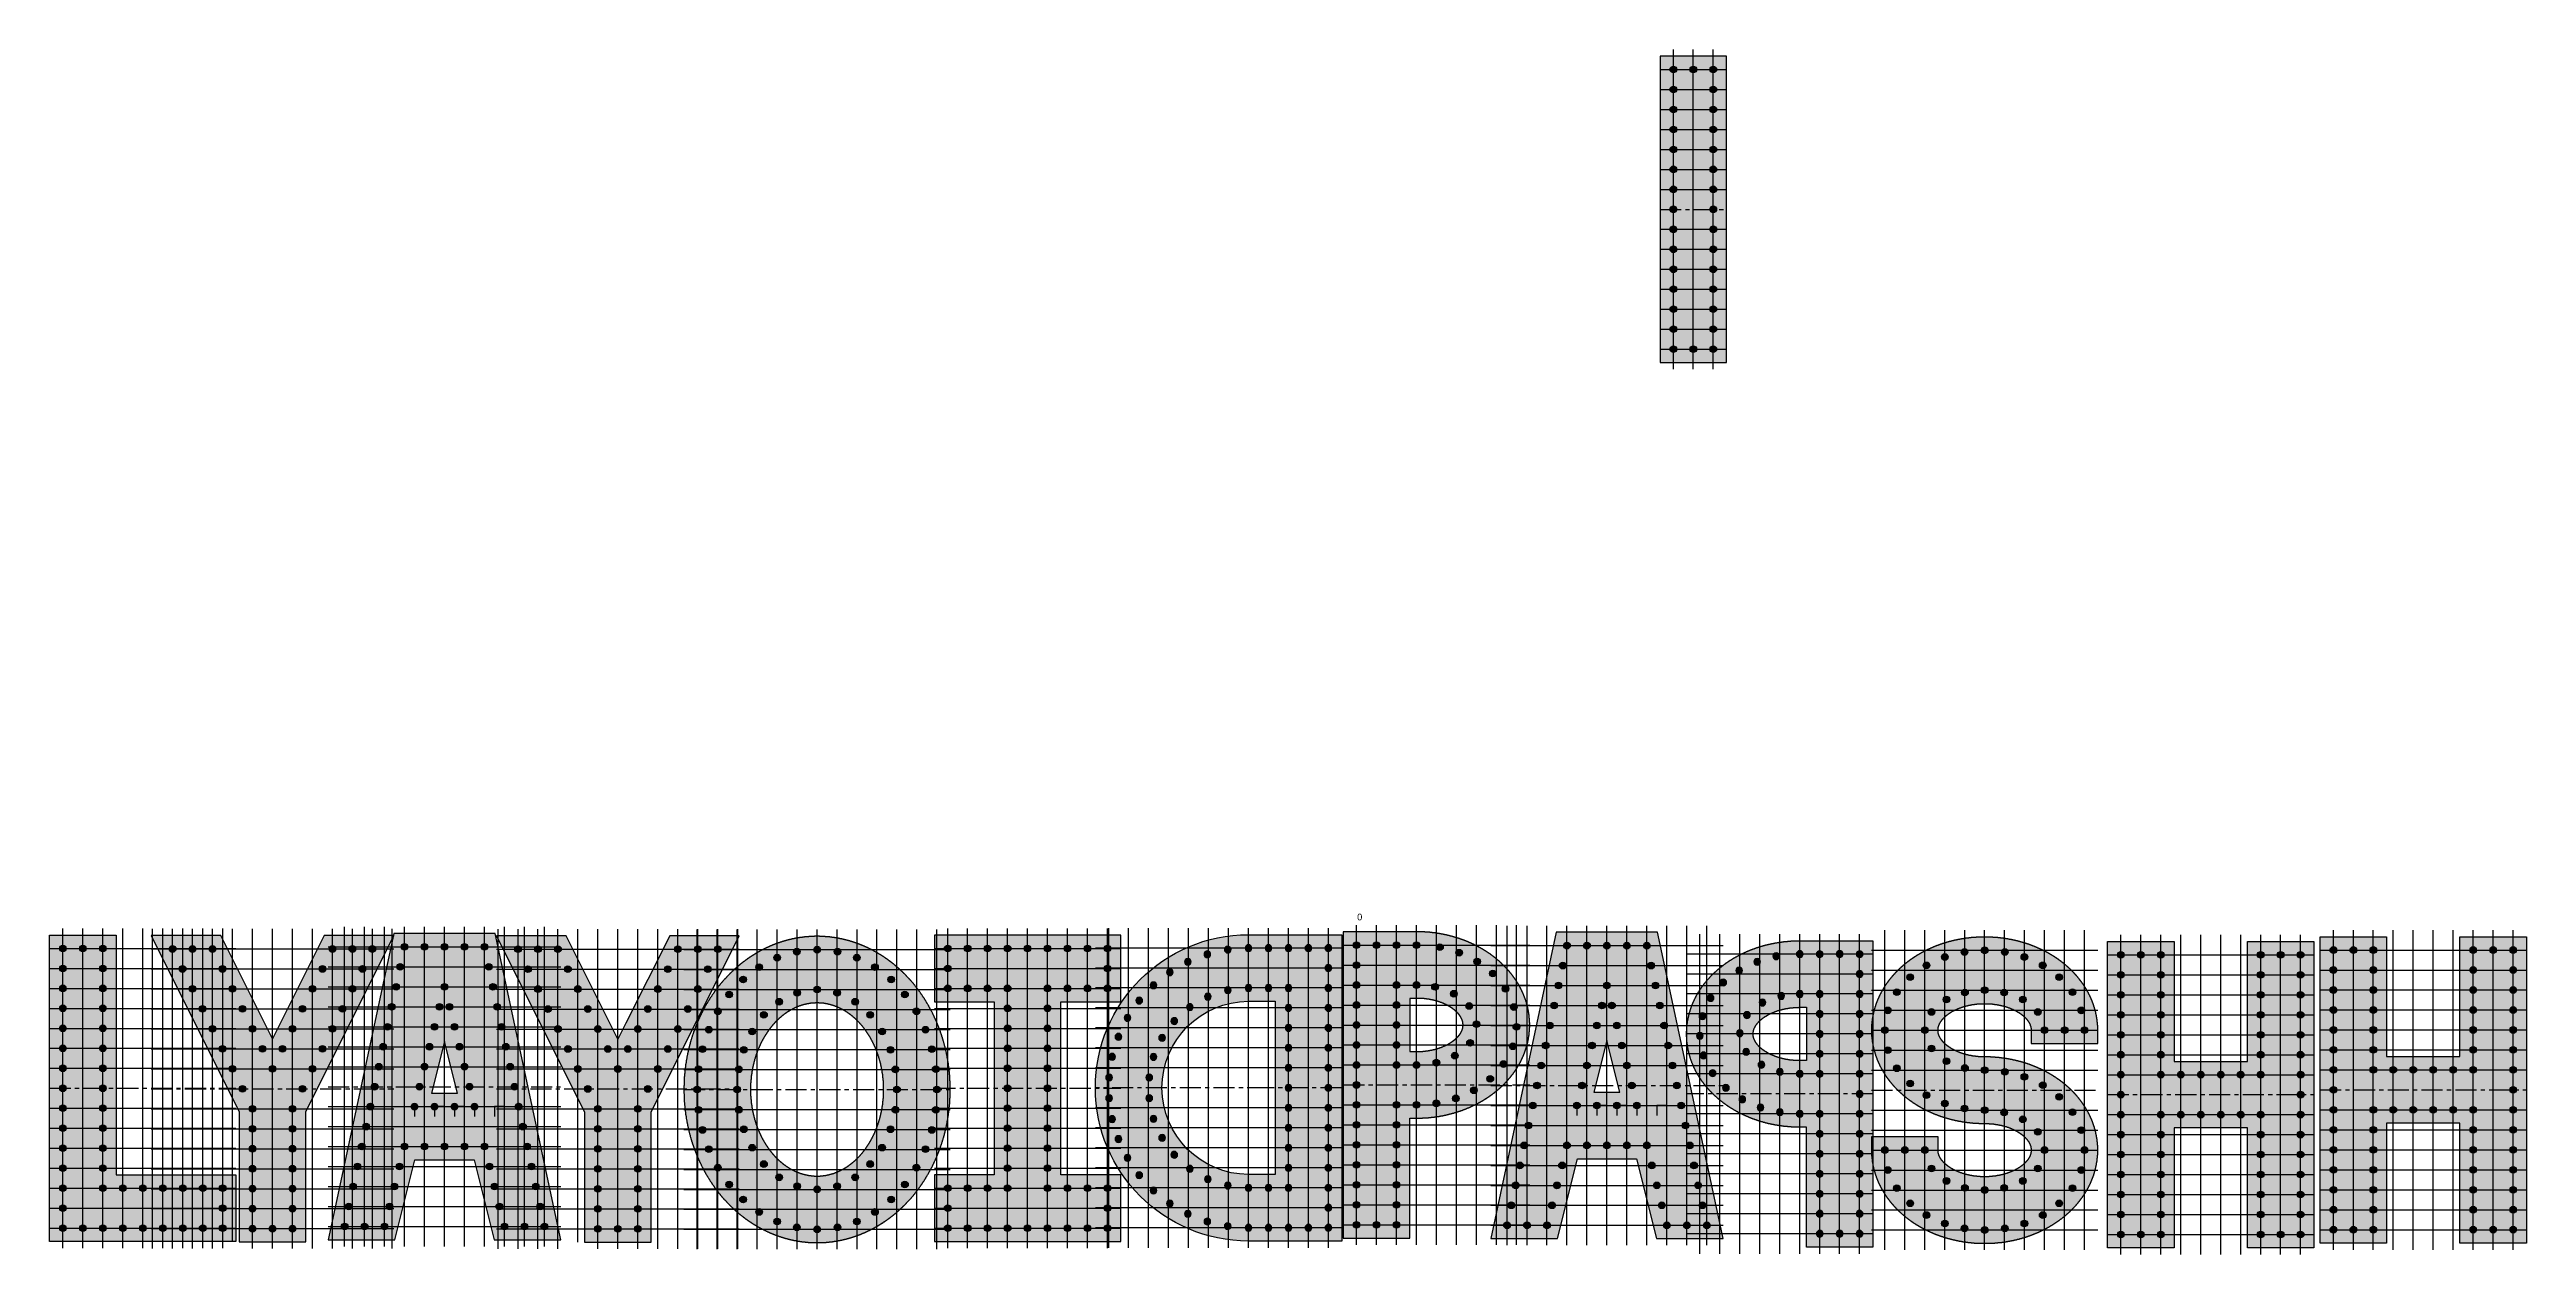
# Model space of a CAD drawing. Header units: inches. Extents: x 0 to 4525, y 0 to 244.
# Drawn here: x 0.1 to 186.1, y -0.4 to 90 of the extents above; entities outside this region: 1.
import ezdxf

# ---------------------------------------------------------------- set-up
doc = ezdxf.new("R2010")
doc.units = ezdxf.units.IN
doc.linetypes.add('CENTER', pattern=[50.8, 31.75, -6.35, 6.35, -6.35])
for name, color, linetype in [('LetterFill', 7, 'Continuous'), ('LetterOutlines', 61, 'Continuous'), ('PixelFill', 22, 'Continuous'), ('PixelGuides', 160, 'Continuous'), ('PixelHoles', 90, 'Continuous'), ('PixelNumbers', 232, 'Continuous')]:
    doc.layers.add(name, color=color, linetype=linetype)
doc.styles.add('LettersArialBlack', font='ariblk.ttf', dxfattribs={"height": 23})
doc.styles.get("Standard").update_dxf_attribs({"font": 'arial.ttf'})

msp = doc.modelspace()

# ---------------------------------------------------------------- texts
at = {"layer": 'PixelHoles', "insert": (4470.36, 243.77), "char_height": 3.5, "width": 59.4969, "attachment_point": 1, "style": 'LettersArialBlack'}
msp.add_mtext('0.0392899989699187', dxfattribs=at)
at = {"layer": 'PixelNumbers'}
msp.add_text('0', height=0.5, dxfattribs=at).set_placement((98.3, 24.66))

# ---------------------------------------------------------------- blocks, each defined once
blk = doc.blocks.new('Pixel')
at = {"layer": 'PixelFill'}
h = blk.add_hatch(color=256, dxfattribs=at)
h.paths.add_polyline_path([(0, 0.25), (0, 0), (0.25, 0, 0.414214)])
h.paths.add_polyline_path([(0, 0.25, 0.414214), (-0.25, 0), (0, 0)])
h.paths.add_polyline_path([(0, 0), (-0.25, 0, 0.414214), (0, -0.25)])
h.paths.add_polyline_path([(0.25, 0), (0, 0), (0, -0.25, 0.414214)])
h = blk.add_hatch(color=256, dxfattribs=at)
edge = h.paths.add_edge_path()
edge.add_line((0, 0), (0, 0.25))
edge.add_arc((0, 0), 0.25, 90, 180)
edge.add_line((-0.25, 0), (0, 0))
h = blk.add_hatch(color=256, dxfattribs=at)
edge = h.paths.add_edge_path()
edge.add_line((0, -0.25), (0, 0))
edge.add_line((0, 0), (-0.25, 0))
edge.add_arc((0, 0), 0.25, 180, 270)
h = blk.add_hatch(color=256, dxfattribs=at)
edge = h.paths.add_edge_path()
edge.add_line((0, 0), (0.25, 0))
edge.add_arc((0, 0), 0.25, 0, 90)
edge.add_line((0, 0.25), (0, 0))
h = blk.add_hatch(color=256, dxfattribs=at)
edge = h.paths.add_edge_path()
edge.add_line((0, 0), (0, -0.25))
edge.add_arc((0, 0), 0.25, 270, 360)
edge.add_line((0.25, 0), (0, 0))
at = {"layer": 'PixelHoles'}
blk.add_circle((0, 0), 0.25, dxfattribs=at)

# ---------------------------------------------------------------- hatches: boundary and pattern name
at = {"layer": 'LetterFill'}
for points in [[(126.05, 66.55), (126.05, 89.55), (121.05, 89.55), (121.05, 66.55)], [(5.1, 23.55), (0.1, 23.55), (0.1, 0.55), (14.1, 0.55), (14.1, 5.55), (5.1, 5.55)], [(14.34, 0.51), (19.34, 0.51), (19.34, 10.27), (25.96, 23.51), (20.72, 23.51), (16.84, 15.75), (12.96, 23.51), (7.72, 23.51), (14.34, 10.27)], [(40.28, 0.5), (45.28, 0.5), (45.28, 10.26), (51.9, 23.5), (46.67, 23.5), (42.78, 15.74), (38.9, 23.5), (33.67, 23.5), (40.28, 10.26)], [(66.55, 18.55), (71.05, 18.55), (71.05, 5.55), (66.55, 5.55), (66.55, 0.55), (80.55, 0.55), (80.55, 5.55), (76.05, 5.55), (76.05, 18.55), (80.55, 18.55), (80.55, 23.55), (66.55, 23.55)], [(140.54, 22.14), (140.53, 22.13), (140.51, 22.12), (140.5, 22.11), (140.48, 22.1), (140.46, 22.09), (140.45, 22.08), (140.43, 22.07), (140.42, 22.07), (140.4, 22.06), (140.39, 22.05), (140.37, 22.04), (140.36, 22.03), (140.34, 22.02), (140.32, 22.01), (140.31, 22), (140.29, 21.99), (140.28, 21.98), (140.26, 21.97), (140.25, 21.96), (140.23, 21.95), (140.22, 21.94), (140.2, 21.93), (140.19, 21.92), (140.17, 21.91), (140.16, 21.9), (140.14, 21.89), (140.13, 21.88), (140.11, 21.87), (140.09, 21.86), (140.08, 21.85), (140.06, 21.84), (140.05, 21.83), (140.03, 21.82), (140.02, 21.81), (140, 21.8), (139.99, 21.79), (139.98, 21.78), (139.96, 21.77), (139.95, 21.76), (139.93, 21.75), (139.92, 21.74), (139.9, 21.73), (139.89, 21.72), (139.87, 21.71), (139.86, 21.7), (139.84, 21.69), (139.83, 21.68), (139.81, 21.67), (139.8, 21.66), (139.78, 21.65), (139.77, 21.64), (139.75, 21.62), (139.74, 21.61), (139.73, 21.6), (139.71, 21.59), (139.7, 21.58), (139.68, 21.57), (139.67, 21.56), (139.65, 21.55), (139.64, 21.54), (139.63, 21.53), (139.61, 21.52), (139.6, 21.51), (139.58, 21.49), (139.57, 21.48), (139.55, 21.47), (139.54, 21.46), (139.53, 21.45), (139.51, 21.44), (139.5, 21.43), (139.48, 21.42), (139.47, 21.41), (139.46, 21.39), (139.44, 21.38), (139.43, 21.37), (139.42, 21.36), (139.4, 21.35), (139.39, 21.34), (139.37, 21.33), (139.36, 21.32), (139.35, 21.3), (139.33, 21.29), (139.32, 21.28), (139.31, 21.27), (139.29, 21.26), (139.28, 21.25), (139.27, 21.23), (139.25, 21.22), (139.24, 21.21), (139.23, 21.2), (139.21, 21.19), (139.2, 21.18), (139.19, 21.16), (139.17, 21.15), (139.16, 21.14), (139.15, 21.13), (139.13, 21.12), (139.12, 21.11), (139.11, 21.09), (139.09, 21.08), (139.08, 21.07), (139.07, 21.06), (139.05, 21.05), (139.04, 21.03), (139.03, 21.02), (139.02, 21.01), (139, 21), (138.99, 20.98), (138.98, 20.97), (138.97, 20.96), (138.95, 20.95), (138.94, 20.94), (138.93, 20.92), (138.91, 20.91), (138.9, 20.9), (138.89, 20.89), (138.88, 20.87), (138.86, 20.86), (138.85, 20.85), (138.84, 20.84), (138.83, 20.82), (138.81, 20.81), (138.8, 20.8), (138.79, 20.79), (138.78, 20.77), (138.77, 20.76), (138.75, 20.75), (138.74, 20.74), (138.73, 20.72), (138.72, 20.71), (138.71, 20.7), (138.69, 20.68), (138.68, 20.67), (138.67, 20.66), (138.66, 20.65), (138.65, 20.63), (138.63, 20.62), (138.62, 20.61), (138.61, 20.59), (138.6, 20.58), (138.59, 20.57), (138.58, 20.56), (138.56, 20.54), (138.55, 20.53), (138.54, 20.52), (138.53, 20.5), (138.52, 20.49), (138.51, 20.48), (138.49, 20.46), (138.48, 20.45), (138.47, 20.44), (138.46, 20.42), (138.45, 20.41), (138.44, 20.4), (138.43, 20.38), (138.42, 20.37), (138.4, 20.36), (138.39, 20.34), (138.38, 20.33), (138.37, 20.32), (138.36, 20.3), (138.35, 20.29), (138.34, 20.28), (138.33, 20.26), (138.32, 20.25), (138.31, 20.24), (138.3, 20.22), (138.29, 20.21), (138.27, 20.19), (138.26, 20.18), (138.25, 20.17), (138.24, 20.15), (138.23, 20.14), (138.22, 20.13), (138.21, 20.11), (138.2, 20.1), (138.19, 20.08), (138.18, 20.07), (138.17, 20.06), (138.16, 20.04), (138.15, 20.03), (138.14, 20.01), (138.13, 20), (138.12, 19.99), (138.11, 19.97), (138.1, 19.96), (138.09, 19.94), (138.08, 19.93), (138.07, 19.92), (138.06, 19.9), (138.05, 19.89), (138.04, 19.87), (138.03, 19.86), (138.02, 19.85), (138.01, 19.83), (138, 19.82), (137.99, 19.8), (137.98, 19.79), (137.97, 19.77), (137.96, 19.76), (137.95, 19.75), (137.94, 19.73), (137.93, 19.72), (137.92, 19.7), (137.92, 19.69), (137.91, 19.67), (137.9, 19.66), (137.89, 19.64), (137.88, 19.63), (137.87, 19.62), (137.86, 19.6), (137.85, 19.59), (137.84, 19.57), (137.83, 19.56), (137.82, 19.54), (137.82, 19.53), (137.81, 19.51), (137.8, 19.5), (137.79, 19.48), (137.78, 19.47), (137.77, 19.45), (137.76, 19.44), (137.75, 19.43), (137.75, 19.41), (137.74, 19.4), (137.73, 19.38), (137.72, 19.37), (137.71, 19.35), (137.7, 19.34), (137.7, 19.32), (137.69, 19.31), (137.68, 19.29), (137.67, 19.28), (137.66, 19.26), (137.65, 19.25), (137.65, 19.23), (137.64, 19.22), (137.63, 19.2), (137.62, 19.19), (137.62, 19.17), (137.61, 19.16), (137.6, 19.14), (137.59, 19.13), (137.58, 19.11), (137.58, 19.1), (137.57, 19.08), (137.56, 19.06), (137.55, 19.05), (137.55, 19.03), (137.54, 19.02), (137.53, 19), (137.52, 18.99), (137.52, 18.97), (137.51, 18.96), (137.5, 18.94), (137.49, 18.93), (137.49, 18.91), (137.48, 18.9), (137.47, 18.88), (137.47, 18.87), (137.46, 18.85), (137.45, 18.83), (137.45, 18.82), (137.44, 18.8), (137.43, 18.79), (137.43, 18.77), (137.42, 18.76), (137.41, 18.74), (137.41, 18.73), (137.4, 18.71), (137.39, 18.69), (137.39, 18.68), (137.38, 18.66), (137.37, 18.65), (137.37, 18.63), (137.36, 18.62), (137.35, 18.6), (137.35, 18.59), (137.34, 18.57), (137.34, 18.55), (137.33, 18.54), (137.32, 18.52), (137.32, 18.51), (137.31, 18.49), (137.31, 18.47), (137.3, 18.46), (137.29, 18.44), (137.29, 18.43), (137.28, 18.41), (137.28, 18.4), (137.27, 18.38), (137.26, 18.36), (137.26, 18.35), (137.25, 18.33), (137.25, 18.32), (137.24, 18.3), (137.24, 18.28), (137.23, 18.27), (137.23, 18.25), (137.22, 18.24), (137.22, 18.22), (137.21, 18.2), (137.21, 18.19), (137.2, 18.17), (137.2, 18.16), (137.19, 18.14), (137.19, 18.12), (137.18, 18.11), (137.18, 18.09), (137.17, 18.08), (137.17, 18.06), (137.16, 18.04), (137.16, 18.03), (137.15, 18.01), (137.15, 17.99), (137.14, 17.98), (137.14, 17.96), (137.13, 17.95), (137.13, 17.93), (137.13, 17.91), (137.12, 17.9), (137.12, 17.88), (137.11, 17.87), (137.11, 17.85), (137.11, 17.83), (137.1, 17.82), (137.1, 17.8), (137.09, 17.78), (137.09, 17.77), (137.09, 17.75), (137.08, 17.74), (137.08, 17.72), (137.07, 17.7), (137.07, 17.69), (137.07, 17.67), (137.06, 17.65), (137.06, 17.64), (137.06, 17.62), (137.05, 17.6), (137.05, 17.59), (137.05, 17.57), (137.04, 17.56), (137.04, 17.54), (137.04, 17.52), (137.03, 17.51), (137.03, 17.49), (137.03, 17.47), (137.02, 17.46), (137.02, 17.44), (137.02, 17.42), (137.01, 17.41), (137.01, 17.39), (137.01, 17.37), (137.01, 17.36), (137, 17.34), (137, 17.32), (137, 17.31), (137, 17.29), (136.99, 17.28), (136.99, 17.26), (136.99, 17.24), (136.99, 17.23), (136.98, 17.21), (136.98, 17.19), (136.98, 17.18), (136.98, 17.16), (136.97, 17.14), (136.97, 17.13), (136.97, 17.11), (136.97, 17.09), (136.97, 17.08), (136.96, 17.06), (136.96, 17.04), (136.96, 17.03), (136.96, 17.01), (136.96, 16.99), (136.96, 16.98), (136.95, 16.96), (136.95, 16.94), (136.95, 16.93), (136.95, 16.91), (136.95, 16.89), (136.95, 16.88), (136.95, 16.86), (136.94, 16.84), (136.94, 16.83), (136.94, 16.81), (136.94, 16.79), (136.94, 16.78), (136.94, 16.76), (136.94, 16.74), (136.94, 16.73), (136.94, 16.71), (136.93, 16.69), (136.93, 16.68), (136.93, 16.66), (136.93, 16.64), (136.93, 16.63), (136.93, 16.61), (136.93, 16.59), (136.93, 16.58), (136.93, 16.56), (136.93, 16.54), (136.93, 16.53), (136.93, 16.51), (136.93, 16.49), (136.93, 16.48), (136.93, 16.46), (136.93, 16.44), (136.93, 16.43), (136.93, 16.41), (136.93, 16.39), (136.93, 16.38), (136.93, 16.36), (136.93, 16.34), (136.93, 16.33), (136.93, 16.31), (136.93, 16.29), (136.93, 16.28), (136.93, 16.26), (136.93, 16.24), (136.93, 16.23), (136.93, 16.21), (136.93, 16.19), (136.93, 16.18), (136.93, 16.16), (136.93, 16.14), (136.93, 16.13), (136.93, 16.11), (136.94, 16.09), (136.94, 16.08), (136.94, 16.06), (136.94, 16.04), (136.94, 16.03), (136.94, 16.01), (136.94, 15.99), (136.94, 15.98), (136.94, 15.96), (136.95, 15.94), (136.95, 15.93), (136.95, 15.91), (136.95, 15.89), (136.95, 15.88), (136.95, 15.86), (136.95, 15.84), (136.96, 15.83), (136.96, 15.81), (136.96, 15.79), (136.96, 15.78), (136.96, 15.76), (136.96, 15.74), (136.97, 15.73), (136.97, 15.71), (136.97, 15.69), (136.97, 15.68), (136.98, 15.66), (136.98, 15.65), (136.98, 15.63), (136.98, 15.61), (136.98, 15.6), (136.99, 15.58), (136.99, 15.56), (136.99, 15.55), (136.99, 15.53), (137, 15.51), (137, 15.5), (137, 15.48), (137, 15.46), (137.01, 15.45), (137.01, 15.43), (137.01, 15.41), (137.02, 15.4), (137.02, 15.38), (137.02, 15.36), (137.02, 15.35), (137.03, 15.33), (137.03, 15.32), (137.03, 15.3), (137.04, 15.28), (137.04, 15.27), (137.04, 15.25), (137.05, 15.23), (137.05, 15.22), (137.05, 15.2), (137.06, 15.18), (137.06, 15.17), (137.06, 15.15), (137.07, 15.13), (137.07, 15.12), (137.08, 15.1), (137.08, 15.09), (137.08, 15.07), (137.09, 15.05), (137.09, 15.04), (137.09, 15.02), (137.1, 15), (137.1, 14.99), (137.11, 14.97), (137.11, 14.96), (137.11, 14.94), (137.12, 14.92), (137.12, 14.91), (137.13, 14.89), (137.13, 14.87), (137.14, 14.86), (137.14, 14.84), (137.15, 14.83), (137.15, 14.81), (137.15, 14.79), (137.16, 14.78), (137.16, 14.76), (137.17, 14.75), (137.17, 14.73), (137.18, 14.71), (137.18, 14.7), (137.19, 14.68), (137.19, 14.66), (137.2, 14.65), (137.2, 14.63), (137.21, 14.62), (137.21, 14.6), (137.22, 14.58), (137.22, 14.57), (137.23, 14.55), (137.23, 14.54), (137.24, 14.52), (137.24, 14.5), (137.25, 14.49), (137.26, 14.47), (137.26, 14.46), (137.27, 14.44), (137.27, 14.43), (137.28, 14.41), (137.28, 14.39), (137.29, 14.38), (137.3, 14.36), (137.3, 14.35), (137.31, 14.33), (137.31, 14.31), (137.32, 14.3), (137.33, 14.28), (137.33, 14.27), (137.34, 14.25), (137.34, 14.24), (137.35, 14.22), (137.36, 14.2), (137.36, 14.19), (137.37, 14.17), (137.37, 14.16), (137.38, 14.14), (137.39, 14.13), (137.39, 14.11), (137.4, 14.09), (137.41, 14.08), (137.41, 14.06), (137.42, 14.05), (137.43, 14.03), (137.43, 14.02), (137.44, 14), (137.45, 13.99), (137.45, 13.97), (137.46, 13.95), (137.47, 13.94), (137.48, 13.92), (137.48, 13.91), (137.49, 13.89), (137.5, 13.88), (137.5, 13.86), (137.51, 13.85), (137.52, 13.83), (137.53, 13.82), (137.53, 13.8), (137.54, 13.79), (137.55, 13.77), (137.56, 13.76), (137.56, 13.74), (137.57, 13.72), (137.58, 13.71), (137.59, 13.69), (137.59, 13.68), (137.6, 13.66), (137.61, 13.65), (137.62, 13.63), (137.63, 13.62), (137.63, 13.6), (137.64, 13.59), (137.65, 13.57), (137.66, 13.56), (137.67, 13.54), (137.67, 13.53), (137.68, 13.51), (137.69, 13.5), (137.7, 13.48), (137.71, 13.47), (137.72, 13.45), (137.72, 13.44), (137.73, 13.42), (137.74, 13.41), (137.75, 13.39), (137.76, 13.38), (137.77, 13.37), (137.77, 13.35), (137.78, 13.34), (137.79, 13.32), (137.8, 13.31), (137.81, 13.29), (137.82, 13.28), (137.83, 13.26), (137.84, 13.25), (137.85, 13.23), (137.85, 13.22), (137.86, 13.2), (137.87, 13.19), (137.88, 13.18), (137.89, 13.16), (137.9, 13.15), (137.91, 13.13), (137.92, 13.12), (137.93, 13.1), (137.94, 13.09), (137.95, 13.07), (137.96, 13.06), (137.97, 13.05), (137.97, 13.03), (137.98, 13.02), (137.99, 13), (138, 12.99), (138.01, 12.97), (138.02, 12.96), (138.03, 12.95), (138.04, 12.93), (138.05, 12.92), (138.06, 12.9), (138.07, 12.89), (138.08, 12.87), (138.09, 12.86), (138.1, 12.85), (138.11, 12.83), (138.12, 12.82), (138.13, 12.8), (138.14, 12.79), (138.15, 12.78), (138.16, 12.76), (138.17, 12.75), (138.18, 12.74), (138.19, 12.72), (138.2, 12.71), (138.21, 12.69), (138.23, 12.68), (138.24, 12.67), (138.25, 12.65), (138.26, 12.64), (138.27, 12.62), (138.28, 12.61), (138.29, 12.6), (138.3, 12.58), (138.31, 12.57), (138.32, 12.56), (138.33, 12.54), (138.34, 12.53), (138.35, 12.52), (138.36, 12.5), (138.38, 12.49), (138.39, 12.48), (138.4, 12.46), (138.41, 12.45), (138.42, 12.44), (138.43, 12.42), (138.44, 12.41), (138.45, 12.4), (138.46, 12.38), (138.48, 12.37), (138.49, 12.36), (138.5, 12.34), (138.51, 12.33), (138.52, 12.32), (138.53, 12.3), (138.54, 12.29), (138.56, 12.28), (138.57, 12.26), (138.58, 12.25), (138.59, 12.24), (138.6, 12.22), (138.61, 12.21), (138.63, 12.2), (138.64, 12.19), (138.65, 12.17), (138.66, 12.16), (138.67, 12.15), (138.69, 12.13), (138.7, 12.12), (138.71, 12.11), (138.72, 12.1), (138.73, 12.08), (138.75, 12.07), (138.76, 12.06), (138.77, 12.04), (138.78, 12.03), (138.79, 12.02), (138.81, 12.01), (138.82, 11.99), (138.83, 11.98), (138.84, 11.97), (138.86, 11.96), (138.87, 11.94), (138.88, 11.93), (138.89, 11.92), (138.91, 11.91), (138.92, 11.9), (138.93, 11.88), (138.94, 11.87), (138.96, 11.86), (138.97, 11.85), (138.98, 11.83), (138.99, 11.82), (139.01, 11.81), (139.02, 11.8), (139.03, 11.79), (139.05, 11.77), (139.06, 11.76), (139.07, 11.75), (139.09, 11.74), (139.1, 11.72), (139.11, 11.71), (139.12, 11.7), (139.14, 11.69), (139.15, 11.68), (139.16, 11.67), (139.18, 11.65), (139.19, 11.64), (139.2, 11.63), (139.22, 11.62), (139.23, 11.61), (139.24, 11.59), (139.26, 11.58), (139.27, 11.57), (139.28, 11.56), (139.3, 11.55), (139.31, 11.54), (139.32, 11.53), (139.34, 11.51), (139.35, 11.5), (139.37, 11.49), (139.38, 11.48), (139.39, 11.47), (139.41, 11.46), (139.42, 11.45), (139.43, 11.43), (139.45, 11.42), (139.46, 11.41), (139.48, 11.4), (139.49, 11.39), (139.5, 11.38), (139.52, 11.37), (139.53, 11.36), (139.55, 11.34), (139.56, 11.33), (139.57, 11.32), (139.59, 11.31), (139.6, 11.3), (139.62, 11.29), (139.63, 11.28), (139.64, 11.27), (139.66, 11.26), (139.67, 11.25), (139.69, 11.24), (139.7, 11.22), (139.72, 11.21), (139.73, 11.2), (139.75, 11.19), (139.76, 11.18), (139.77, 11.17), (139.79, 11.16), (139.8, 11.15), (139.82, 11.14), (139.83, 11.13), (139.85, 11.12), (139.86, 11.11), (139.88, 11.1), (139.89, 11.09), (139.91, 11.08), (139.92, 11.07), (139.94, 11.06), (139.95, 11.05), (139.97, 11.04), (139.98, 11.03), (139.99, 11.02), (140.01, 11), (140.02, 10.99), (140.04, 10.98), (140.05, 10.97), (140.07, 10.96), (140.08, 10.95), (140.1, 10.94), (140.12, 10.93), (140.13, 10.92), (140.15, 10.91), (140.16, 10.9), (140.18, 10.9), (140.19, 10.89), (140.21, 10.88), (140.22, 10.87), (140.24, 10.86), (140.25, 10.85), (140.27, 10.84), (140.28, 10.83), (140.3, 10.82), (140.31, 10.81), (140.33, 10.8), (140.34, 10.79), (140.36, 10.78), (140.38, 10.77), (140.39, 10.76), (140.41, 10.75), (140.42, 10.74), (140.44, 10.73), (140.45, 10.72), (140.47, 10.71), (140.49, 10.7), (140.5, 10.7), (140.52, 10.69), (140.53, 10.68), (140.55, 10.67), (140.56, 10.66), (140.58, 10.65), (140.6, 10.64), (140.61, 10.63), (140.63, 10.62), (140.64, 10.61), (140.66, 10.6), (140.68, 10.6), (140.69, 10.59), (140.71, 10.58), (140.72, 10.57), (140.74, 10.56), (140.76, 10.55), (140.77, 10.54), (140.79, 10.53), (140.8, 10.53), (140.82, 10.52), (140.84, 10.51), (140.85, 10.5), (140.87, 10.49), (140.89, 10.48), (140.9, 10.47), (140.92, 10.47), (140.94, 10.46), (140.95, 10.45), (140.97, 10.44), (140.98, 10.43), (141, 10.42), (141.02, 10.42), (141.03, 10.41), (141.05, 10.4), (141.07, 10.39), (141.08, 10.38), (141.1, 10.38), (141.12, 10.37), (141.13, 10.36), (141.15, 10.35), (141.17, 10.34), (141.18, 10.34), (141.2, 10.33), (141.22, 10.32), (141.23, 10.31), (141.25, 10.3), (141.27, 10.3), (141.28, 10.29), (141.3, 10.28), (141.32, 10.27), (141.33, 10.27), (141.35, 10.26), (141.37, 10.25), (141.38, 10.24), (141.4, 10.24), (141.42, 10.23), (141.44, 10.22), (141.45, 10.21), (141.47, 10.21), (141.49, 10.2), (141.5, 10.19), (141.52, 10.18), (141.54, 10.18), (141.56, 10.17), (141.57, 10.16), (141.59, 10.16), (141.61, 10.15), (141.62, 10.14), (141.64, 10.13), (141.66, 10.13), (141.68, 10.12), (141.69, 10.11), (141.71, 10.11), (141.73, 10.1), (141.74, 10.09), (141.76, 10.09), (141.78, 10.08), (141.8, 10.07), (141.81, 10.07), (141.83, 10.06), (141.85, 10.05), (141.87, 10.05), (141.88, 10.04), (141.9, 10.03), (141.92, 10.03), (141.94, 10.02), (141.95, 10.01), (141.97, 10.01), (141.99, 10), (142.01, 9.99), (142.02, 9.99), (142.04, 9.98), (142.06, 9.98), (142.08, 9.97), (142.09, 9.96), (142.11, 9.96), (142.13, 9.95), (142.15, 9.94), (142.17, 9.94), (142.18, 9.93), (142.2, 9.93), (142.22, 9.92), (142.24, 9.91), (142.25, 9.91), (142.27, 9.9), (142.29, 9.9), (142.31, 9.89), (142.33, 9.89), (142.34, 9.88), (142.36, 9.87), (142.38, 9.87), (142.4, 9.86), (142.41, 9.86), (142.43, 9.85), (142.45, 9.85), (142.47, 9.84), (142.49, 9.84), (142.5, 9.83), (142.52, 9.82), (142.54, 9.82), (142.56, 9.81), (142.58, 9.81), (142.59, 9.8), (142.61, 9.8), (142.63, 9.79), (142.65, 9.79), (142.67, 9.78), (142.69, 9.78), (142.7, 9.77), (142.72, 9.77), (142.74, 9.76), (142.76, 9.76), (142.78, 9.75), (142.79, 9.75), (142.81, 9.74), (142.83, 9.74), (142.85, 9.73), (142.87, 9.73), (142.89, 9.72), (142.9, 9.72), (142.92, 9.71), (142.94, 9.71), (142.96, 9.71), (142.98, 9.7), (143, 9.7), (143.01, 9.69), (143.03, 9.69), (143.05, 9.68), (143.07, 9.68), (143.09, 9.67), (143.11, 9.67), (143.12, 9.67), (143.14, 9.66), (143.16, 9.66), (143.18, 9.65), (143.2, 9.65), (143.22, 9.64), (143.24, 9.64), (143.25, 9.64), (143.27, 9.63), (143.29, 9.63), (143.31, 9.62), (143.33, 9.62), (143.35, 9.62), (143.36, 9.61), (143.38, 9.61), (143.4, 9.61), (143.42, 9.6), (143.44, 9.6), (143.46, 9.59), (143.48, 9.59), (143.49, 9.59), (143.51, 9.58), (143.53, 9.58), (143.55, 9.58), (143.57, 9.57), (143.59, 9.57), (143.61, 9.57), (143.63, 9.56), (143.64, 9.56), (143.66, 9.56), (143.68, 9.55), (143.7, 9.55), (143.72, 9.55), (143.74, 9.54), (143.76, 9.54), (143.78, 9.54), (143.79, 9.53), (143.81, 9.53), (143.83, 9.53), (143.85, 9.53), (143.87, 9.52), (143.89, 9.52), (143.91, 9.52), (143.93, 9.51), (143.94, 9.51), (143.96, 9.51), (143.98, 9.51), (144, 9.5), (144.02, 9.5), (144.04, 9.5), (144.06, 9.5), (144.08, 9.49), (144.1, 9.49), (144.11, 9.49), (144.13, 9.49), (144.15, 9.48), (144.17, 9.48), (144.19, 9.48), (144.21, 9.48), (144.23, 9.47), (144.25, 9.47), (144.27, 9.47), (144.28, 9.47), (144.3, 9.47), (144.32, 9.46), (144.34, 9.46), (144.36, 9.46), (144.38, 9.46), (144.4, 9.46), (144.42, 9.45), (144.44, 9.45), (144.45, 9.45), (144.47, 9.45), (144.49, 9.45), (144.51, 9.45), (144.53, 9.44), (144.55, 9.44), (144.57, 9.44), (144.59, 9.44), (144.61, 9.44), (144.63, 9.44), (144.64, 9.43), (144.66, 9.43), (144.68, 9.43), (144.7, 9.43), (144.72, 9.43), (144.74, 9.43), (144.76, 9.43), (144.78, 9.43), (144.8, 9.42), (144.82, 9.42), (144.84, 9.42), (144.85, 9.42), (144.87, 9.42), (144.89, 9.42), (144.91, 9.42), (144.93, 9.42), (144.95, 9.42), (144.97, 9.42), (144.99, 9.41), (145.01, 9.41), (145.03, 9.41), (145.05, 9.41), (145.06, 9.41), (145.08, 9.41), (145.1, 9.41), (145.12, 9.41), (145.14, 9.41), (145.16, 9.41), (145.18, 9.41), (145.2, 9.41), (145.22, 9.41), (145.24, 9.41), (145.26, 9.41), (145.27, 9.41), (145.29, 9.41), (145.31, 9.41), (145.33, 9.41), (145.35, 9.41), (145.37, 9.4), (145.39, 9.4), (145.41, 9.4), (145.43, 9.4), (145.44, 9.4), (145.46, 9.4), (145.47, 9.4), (145.49, 9.4), (145.51, 9.4), (145.52, 9.4), (145.54, 9.4), (145.55, 9.4), (145.57, 9.4), (145.58, 9.4), (145.6, 9.4), (145.62, 9.4), (145.63, 9.4), (145.65, 9.4), (145.66, 9.4), (145.68, 9.4), (145.69, 9.4), (145.71, 9.4), (145.73, 9.4), (145.74, 9.4), (145.76, 9.4), (145.77, 9.39), (145.79, 9.39), (145.8, 9.39), (145.82, 9.39), (145.84, 9.39), (145.85, 9.39), (145.87, 9.39), (145.88, 9.39), (145.9, 9.39), (145.91, 9.38), (145.93, 9.38), (145.94, 9.38), (145.96, 9.38), (145.98, 9.38), (145.99, 9.38), (146.01, 9.38), (146.02, 9.37), (146.04, 9.37), (146.05, 9.37), (146.07, 9.37), (146.08, 9.37), (146.1, 9.37), (146.11, 9.36), (146.13, 9.36), (146.15, 9.36), (146.16, 9.36), (146.18, 9.36), (146.19, 9.35), (146.21, 9.35), (146.22, 9.35), (146.24, 9.35), (146.25, 9.34), (146.27, 9.34), (146.28, 9.34), (146.3, 9.34), (146.31, 9.34), (146.33, 9.33), (146.34, 9.33), (146.36, 9.33), (146.37, 9.33), (146.39, 9.32), (146.4, 9.32), (146.42, 9.32), (146.43, 9.31), (146.45, 9.31), (146.46, 9.31), (146.48, 9.31), (146.49, 9.3), (146.51, 9.3), (146.52, 9.3), (146.54, 9.29), (146.55, 9.29), (146.57, 9.29), (146.58, 9.29), (146.6, 9.28), (146.61, 9.28), (146.63, 9.28), (146.64, 9.27), (146.66, 9.27), (146.67, 9.27), (146.69, 9.26), (146.7, 9.26), (146.72, 9.26), (146.73, 9.25), (146.75, 9.25), (146.76, 9.25), (146.77, 9.24), (146.79, 9.24), (146.8, 9.23), (146.82, 9.23), (146.83, 9.23), (146.85, 9.22), (146.86, 9.22), (146.87, 9.21), (146.89, 9.21), (146.9, 9.21), (146.92, 9.2), (146.93, 9.2), (146.95, 9.19), (146.96, 9.19), (146.97, 9.19), (146.99, 9.18), (147, 9.18), (147.02, 9.17), (147.03, 9.17), (147.04, 9.17), (147.06, 9.16), (147.07, 9.16), (147.08, 9.15), (147.1, 9.15), (147.11, 9.14), (147.13, 9.14), (147.14, 9.13), (147.15, 9.13), (147.17, 9.13), (147.18, 9.12), (147.19, 9.12), (147.21, 9.11), (147.22, 9.11), (147.23, 9.1), (147.25, 9.1), (147.26, 9.09), (147.27, 9.09), (147.29, 9.08), (147.3, 9.08), (147.31, 9.07), (147.32, 9.07), (147.34, 9.06), (147.35, 9.06), (147.36, 9.05), (147.38, 9.05), (147.39, 9.04), (147.4, 9.04), (147.41, 9.03), (147.43, 9.03), (147.44, 9.02), (147.45, 9.02), (147.47, 9.01), (147.48, 9), (147.49, 9), (147.5, 8.99), (147.52, 8.99), (147.53, 8.98), (147.54, 8.98), (147.55, 8.97), (147.56, 8.97), (147.58, 8.96), (147.59, 8.95), (147.6, 8.95), (147.61, 8.94), (147.62, 8.94), (147.64, 8.93), (147.65, 8.93), (147.66, 8.92), (147.67, 8.91), (147.68, 8.91), (147.7, 8.9), (147.71, 8.9), (147.72, 8.89), (147.73, 8.88), (147.74, 8.88), (147.75, 8.87), (147.76, 8.87), (147.78, 8.86), (147.79, 8.85), (147.8, 8.85), (147.81, 8.84), (147.82, 8.84), (147.83, 8.83), (147.84, 8.82), (147.85, 8.82), (147.86, 8.81), (147.88, 8.81), (147.89, 8.8), (147.9, 8.79), (147.91, 8.79), (147.92, 8.78), (147.93, 8.77), (147.94, 8.77), (147.95, 8.76), (147.96, 8.75), (147.97, 8.75), (147.98, 8.74), (147.99, 8.73), (148, 8.73), (148.01, 8.72), (148.02, 8.72), (148.03, 8.71), (148.04, 8.7), (148.05, 8.7), (148.06, 8.69), (148.07, 8.68), (148.08, 8.68), (148.09, 8.67), (148.1, 8.66), (148.11, 8.66), (148.12, 8.65), (148.13, 8.64), (148.14, 8.64), (148.15, 8.63), (148.16, 8.62), (148.17, 8.61), (148.18, 8.61), (148.19, 8.6), (148.19, 8.59), (148.2, 8.59), (148.21, 8.58), (148.22, 8.57), (148.23, 8.57), (148.24, 8.56), (148.25, 8.55), (148.26, 8.55), (148.27, 8.54), (148.27, 8.53), (148.28, 8.53), (148.29, 8.52), (148.3, 8.51), (148.31, 8.5), (148.32, 8.5), (148.32, 8.49), (148.33, 8.48), (148.34, 8.48), (148.35, 8.47), (148.36, 8.46), (148.36, 8.46), (148.37, 8.45), (148.38, 8.44), (148.39, 8.43), (148.4, 8.43), (148.4, 8.42), (148.41, 8.41), (148.42, 8.41), (148.43, 8.4), (148.43, 8.39), (148.44, 8.38), (148.45, 8.38), (148.46, 8.37), (148.46, 8.36), (148.47, 8.36), (148.48, 8.35), (148.48, 8.34), (148.49, 8.34), (148.5, 8.33), (148.5, 8.32), (148.51, 8.31), (148.52, 8.31), (148.52, 8.3), (148.53, 8.29), (148.54, 8.29), (148.54, 8.28), (148.55, 8.27), (148.56, 8.26), (148.56, 8.26), (148.57, 8.25), (148.57, 8.24), (148.58, 8.24), (148.59, 8.23), (148.59, 8.22), (148.6, 8.21), (148.6, 8.21), (148.61, 8.2), (148.62, 8.19), (148.62, 8.19), (148.63, 8.18), (148.63, 8.17), (148.64, 8.16), (148.64, 8.16), (148.65, 8.15), (148.65, 8.14), (148.66, 8.14), (148.66, 8.13), (148.67, 8.12), (148.67, 8.12), (148.68, 8.11), (148.68, 8.1), (148.69, 8.09), (148.69, 8.09), (148.7, 8.08), (148.7, 8.07), (148.71, 8.07), (148.71, 8.06), (148.72, 8.05), (148.72, 8.04), (148.73, 8.04), (148.73, 8.03), (148.74, 8.02), (148.74, 8.02), (148.74, 8.01), (148.75, 8), (148.75, 8), (148.76, 7.99), (148.76, 7.98), (148.76, 7.98), (148.77, 7.97), (148.77, 7.96), (148.78, 7.95), (148.78, 7.95), (148.78, 7.94), (148.79, 7.93), (148.79, 7.93), (148.79, 7.92), (148.8, 7.91), (148.8, 7.91), (148.8, 7.9), (148.81, 7.89), (148.81, 7.89), (148.81, 7.88), (148.82, 7.87), (148.82, 7.87), (148.82, 7.86), (148.83, 7.85), (148.83, 7.85), (148.83, 7.84), (148.84, 7.83), (148.84, 7.83), (148.84, 7.82), (148.84, 7.81), (148.85, 7.81), (148.85, 7.8), (148.85, 7.79), (148.85, 7.79), (148.86, 7.78), (148.86, 7.77), (148.86, 7.77), (148.86, 7.76), (148.87, 7.75), (148.87, 7.75), (148.87, 7.74), (148.87, 7.73), (148.88, 7.73), (148.88, 7.72), (148.88, 7.71), (148.88, 7.71), (148.88, 7.7), (148.89, 7.7), (148.89, 7.69), (148.89, 7.68), (148.89, 7.68), (148.89, 7.67), (148.89, 7.66), (148.9, 7.66), (148.9, 7.65), (148.9, 7.64), (148.9, 7.64), (148.9, 7.63), (148.9, 7.63), (148.9, 7.62), (148.91, 7.61), (148.91, 7.61), (148.91, 7.6), (148.91, 7.59), (148.91, 7.59), (148.91, 7.58), (148.91, 7.57), (148.91, 7.57), (148.92, 7.56), (148.92, 7.56), (148.92, 7.55), (148.92, 7.54), (148.92, 7.54), (148.92, 7.53), (148.92, 7.52), (148.92, 7.52), (148.92, 7.51), (148.92, 7.51), (148.92, 7.5), (148.92, 7.49), (148.92, 7.49), (148.92, 7.48), (148.92, 7.48), (148.93, 7.47), (148.93, 7.46), (148.93, 7.46), (148.93, 7.45), (148.93, 7.44), (148.93, 7.44), (148.93, 7.43), (148.93, 7.43), (148.93, 7.42), (148.93, 7.41), (148.93, 7.41), (148.93, 7.4), (148.93, 7.39), (148.93, 7.39), (148.93, 7.38), (148.93, 7.38), (148.93, 7.37), (148.93, 7.36), (148.93, 7.36), (148.93, 7.35), (148.93, 7.35), (148.92, 7.34), (148.92, 7.33), (148.92, 7.33), (148.92, 7.32), (148.92, 7.31), (148.92, 7.31), (148.92, 7.3), (148.92, 7.3), (148.92, 7.29), (148.92, 7.28), (148.92, 7.28), (148.92, 7.27), (148.92, 7.26), (148.92, 7.26), (148.92, 7.25), (148.91, 7.25), (148.91, 7.24), (148.91, 7.23), (148.91, 7.23), (148.91, 7.22), (148.91, 7.21), (148.91, 7.21), (148.91, 7.2), (148.91, 7.2), (148.9, 7.19), (148.9, 7.18), (148.9, 7.18), (148.9, 7.17), (148.9, 7.16), (148.9, 7.16), (148.89, 7.15), (148.89, 7.14), (148.89, 7.14), (148.89, 7.13), (148.89, 7.13), (148.89, 7.12), (148.88, 7.11), (148.88, 7.11), (148.88, 7.1), (148.88, 7.09), (148.88, 7.09), (148.87, 7.08), (148.87, 7.07), (148.87, 7.07), (148.87, 7.06), (148.87, 7.05), (148.86, 7.05), (148.86, 7.04), (148.86, 7.03), (148.86, 7.03), (148.85, 7.02), (148.85, 7.01), (148.85, 7.01), (148.85, 7), (148.84, 6.99), (148.84, 6.99), (148.84, 6.98), (148.83, 6.97), (148.83, 6.97), (148.83, 6.96), (148.83, 6.95), (148.82, 6.95), (148.82, 6.94), (148.82, 6.93), (148.81, 6.93), (148.81, 6.92), (148.81, 6.91), (148.8, 6.91), (148.8, 6.9), (148.8, 6.89), (148.79, 6.89), (148.79, 6.88), (148.79, 6.87), (148.78, 6.87), (148.78, 6.86), (148.78, 6.85), (148.77, 6.85), (148.77, 6.84), (148.76, 6.83), (148.76, 6.83), (148.76, 6.82), (148.75, 6.81), (148.75, 6.81), (148.74, 6.8), (148.74, 6.79), (148.73, 6.78), (148.73, 6.78), (148.73, 6.77), (148.72, 6.76), (148.72, 6.76), (148.71, 6.75), (148.71, 6.74), (148.7, 6.74), (148.7, 6.73), (148.69, 6.72), (148.69, 6.71), (148.68, 6.71), (148.68, 6.7), (148.67, 6.69), (148.67, 6.69), (148.66, 6.68), (148.66, 6.67), (148.65, 6.66), (148.65, 6.66), (148.64, 6.65), (148.64, 6.64), (148.63, 6.64), (148.63, 6.63), (148.62, 6.62), (148.61, 6.61), (148.61, 6.61), (148.6, 6.6), (148.6, 6.59), (148.59, 6.59), (148.58, 6.58), (148.58, 6.57), (148.57, 6.57), (148.57, 6.56), (148.56, 6.55), (148.55, 6.54), (148.55, 6.54), (148.54, 6.53), (148.53, 6.52), (148.53, 6.52), (148.52, 6.51), (148.51, 6.5), (148.51, 6.49), (148.5, 6.49), (148.49, 6.48), (148.49, 6.47), (148.48, 6.47), (148.47, 6.46), (148.47, 6.45), (148.46, 6.44), (148.45, 6.44), (148.45, 6.43), (148.44, 6.42), (148.43, 6.42), (148.42, 6.41), (148.42, 6.4), (148.41, 6.39), (148.4, 6.39), (148.39, 6.38), (148.39, 6.37), (148.38, 6.37), (148.37, 6.36), (148.36, 6.35), (148.35, 6.35), (148.35, 6.34), (148.34, 6.33), (148.33, 6.32), (148.32, 6.32), (148.31, 6.31), (148.31, 6.3), (148.3, 6.3), (148.29, 6.29), (148.28, 6.28), (148.27, 6.28), (148.26, 6.27), (148.25, 6.26), (148.25, 6.25), (148.24, 6.25), (148.23, 6.24), (148.22, 6.23), (148.21, 6.23), (148.2, 6.22), (148.19, 6.21), (148.18, 6.21), (148.17, 6.2), (148.16, 6.19), (148.16, 6.19), (148.15, 6.18), (148.14, 6.17), (148.13, 6.17), (148.12, 6.16), (148.11, 6.15), (148.1, 6.15), (148.09, 6.14), (148.08, 6.13), (148.07, 6.13), (148.06, 6.12), (148.05, 6.11), (148.04, 6.11), (148.03, 6.1), (148.02, 6.09), (148.01, 6.09), (148, 6.08), (147.99, 6.07), (147.98, 6.07), (147.97, 6.06), (147.96, 6.05), (147.95, 6.05), (147.94, 6.04), (147.93, 6.03), (147.91, 6.03), (147.9, 6.02), (147.89, 6.02), (147.88, 6.01), (147.87, 6), (147.86, 6), (147.85, 5.99), (147.84, 5.98), (147.83, 5.98), (147.82, 5.97), (147.81, 5.97), (147.79, 5.96), (147.78, 5.95), (147.77, 5.95), (147.76, 5.94), (147.75, 5.94), (147.74, 5.93), (147.73, 5.92), (147.71, 5.92), (147.7, 5.91), (147.69, 5.91), (147.68, 5.9), (147.67, 5.89), (147.66, 5.89), (147.64, 5.88), (147.63, 5.88), (147.62, 5.87), (147.61, 5.87), (147.6, 5.86), (147.58, 5.85), (147.57, 5.85), (147.56, 5.84), (147.55, 5.84), (147.54, 5.83), (147.52, 5.83), (147.51, 5.82), (147.5, 5.82), (147.49, 5.81), (147.47, 5.8), (147.46, 5.8), (147.45, 5.79), (147.44, 5.79), (147.42, 5.78), (147.41, 5.78), (147.4, 5.77), (147.38, 5.77), (147.37, 5.76), (147.36, 5.76), (147.35, 5.75), (147.33, 5.75), (147.32, 5.74), (147.31, 5.74), (147.29, 5.73), (147.28, 5.73), (147.27, 5.72), (147.25, 5.72), (147.24, 5.71), (147.23, 5.71), (147.21, 5.7), (147.2, 5.7), (147.19, 5.69), (147.17, 5.69), (147.16, 5.68), (147.15, 5.68), (147.13, 5.67), (147.12, 5.67), (147.11, 5.67), (147.09, 5.66), (147.08, 5.66), (147.07, 5.65), (147.05, 5.65), (147.04, 5.64), (147.02, 5.64), (147.01, 5.63), (147, 5.63), (146.98, 5.63), (146.97, 5.62), (146.95, 5.62), (146.94, 5.61), (146.93, 5.61), (146.91, 5.61), (146.9, 5.6), (146.88, 5.6), (146.87, 5.59), (146.86, 5.59), (146.84, 5.59), (146.83, 5.58), (146.81, 5.58), (146.8, 5.57), (146.78, 5.57), (146.77, 5.57), (146.75, 5.56), (146.74, 5.56), (146.73, 5.56), (146.71, 5.55), (146.7, 5.55), (146.68, 5.55), (146.67, 5.54), (146.65, 5.54), (146.64, 5.54), (146.62, 5.53), (146.61, 5.53), (146.59, 5.53), (146.58, 5.52), (146.56, 5.52), (146.55, 5.52), (146.53, 5.51), (146.52, 5.51), (146.5, 5.51), (146.49, 5.51), (146.47, 5.5), (146.46, 5.5), (146.44, 5.5), (146.43, 5.49), (146.41, 5.49), (146.4, 5.49), (146.38, 5.49), (146.37, 5.48), (146.35, 5.48), (146.34, 5.48), (146.32, 5.48), (146.31, 5.47), (146.29, 5.47), (146.28, 5.47), (146.26, 5.47), (146.25, 5.46), (146.23, 5.46), (146.22, 5.46), (146.2, 5.46), (146.19, 5.46), (146.17, 5.45), (146.16, 5.45), (146.14, 5.45), (146.13, 5.45), (146.11, 5.45), (146.09, 5.44), (146.08, 5.44), (146.06, 5.44), (146.05, 5.44), (146.03, 5.44), (146.02, 5.44), (146, 5.43), (145.99, 5.43), (145.97, 5.43), (145.95, 5.43), (145.94, 5.43), (145.92, 5.43), (145.91, 5.43), (145.89, 5.42), (145.88, 5.42), (145.86, 5.42), (145.85, 5.42), (145.83, 5.42), (145.81, 5.42), (145.8, 5.42), (145.78, 5.42), (145.77, 5.42), (145.75, 5.41), (145.74, 5.41), (145.72, 5.41), (145.7, 5.41), (145.69, 5.41), (145.67, 5.41), (145.66, 5.41), (145.64, 5.41), (145.63, 5.41), (145.61, 5.41), (145.59, 5.41), (145.58, 5.41), (145.56, 5.41), (145.55, 5.41), (145.53, 5.41), (145.52, 5.41), (145.5, 5.41), (145.48, 5.41), (145.47, 5.41), (145.45, 5.41), (145.44, 5.41), (145.42, 5.41), (145.41, 5.41), (145.39, 5.41), (145.37, 5.41), (145.36, 5.41), (145.34, 5.41), (145.33, 5.41), (145.31, 5.41), (145.3, 5.41), (145.28, 5.41), (145.26, 5.41), (145.25, 5.41), (145.23, 5.41), (145.22, 5.41), (145.2, 5.41), (145.19, 5.41), (145.17, 5.41), (145.15, 5.41), (145.14, 5.41), (145.12, 5.41), (145.11, 5.41), (145.09, 5.42), (145.08, 5.42), (145.06, 5.42), (145.04, 5.42), (145.03, 5.42), (145.01, 5.42), (145, 5.42), (144.98, 5.42), (144.97, 5.42), (144.95, 5.43), (144.94, 5.43), (144.92, 5.43), (144.9, 5.43), (144.89, 5.43), (144.87, 5.43), (144.86, 5.43), (144.84, 5.44), (144.83, 5.44), (144.81, 5.44), (144.8, 5.44), (144.78, 5.44), (144.76, 5.44), (144.75, 5.45), (144.73, 5.45), (144.72, 5.45), (144.7, 5.45), (144.69, 5.45), (144.67, 5.46), (144.66, 5.46), (144.64, 5.46), (144.63, 5.46), (144.61, 5.46), (144.6, 5.47), (144.58, 5.47), (144.57, 5.47), (144.55, 5.47), (144.53, 5.48), (144.52, 5.48), (144.5, 5.48), (144.49, 5.48), (144.47, 5.49), (144.46, 5.49), (144.44, 5.49), (144.43, 5.49), (144.41, 5.5), (144.4, 5.5), (144.38, 5.5), (144.37, 5.51), (144.35, 5.51), (144.34, 5.51), (144.32, 5.51), (144.31, 5.52), (144.29, 5.52), (144.28, 5.52), (144.26, 5.53), (144.25, 5.53), (144.24, 5.53), (144.22, 5.54), (144.21, 5.54), (144.19, 5.54), (144.18, 5.55), (144.16, 5.55), (144.15, 5.55), (144.13, 5.56), (144.12, 5.56), (144.1, 5.56), (144.09, 5.57), (144.07, 5.57), (144.06, 5.57), (144.05, 5.58), (144.03, 5.58), (144.02, 5.58), (144, 5.59), (143.99, 5.59), (143.97, 5.6), (143.96, 5.6), (143.95, 5.6), (143.93, 5.61), (143.92, 5.61), (143.9, 5.62), (143.89, 5.62), (143.88, 5.62), (143.86, 5.63), (143.85, 5.63), (143.83, 5.64), (143.82, 5.64), (143.81, 5.65), (143.79, 5.65), (143.78, 5.65), (143.77, 5.66), (143.75, 5.66), (143.74, 5.67), (143.72, 5.67), (143.71, 5.68), (143.7, 5.68), (143.68, 5.69), (143.67, 5.69), (143.66, 5.7), (143.64, 5.7), (143.63, 5.71), (143.62, 5.71), (143.6, 5.72), (143.59, 5.72), (143.58, 5.72), (143.56, 5.73), (143.55, 5.73), (143.54, 5.74), (143.52, 5.74), (143.51, 5.75), (143.5, 5.75), (143.49, 5.76), (143.47, 5.77), (143.46, 5.77), (143.45, 5.78), (143.43, 5.78), (143.42, 5.79), (143.41, 5.79), (143.4, 5.8), (143.38, 5.8), (143.37, 5.81), (143.36, 5.81), (143.35, 5.82), (143.33, 5.82), (143.32, 5.83), (143.31, 5.84), (143.3, 5.84), (143.29, 5.85), (143.27, 5.85), (143.26, 5.86), (143.25, 5.86), (143.24, 5.87), (143.23, 5.87), (143.21, 5.88), (143.2, 5.89), (143.19, 5.89), (143.18, 5.9), (143.17, 5.9), (143.15, 5.91), (143.14, 5.92), (143.13, 5.92), (143.12, 5.93), (143.11, 5.93), (143.1, 5.94), (143.09, 5.95), (143.07, 5.95), (143.06, 5.96), (143.05, 5.96), (143.04, 5.97), (143.03, 5.98), (143.02, 5.98), (143.01, 5.99), (143, 5.99), (142.99, 6), (142.97, 6.01), (142.96, 6.01), (142.95, 6.02), (142.94, 6.03), (142.93, 6.03), (142.92, 6.04), (142.91, 6.05), (142.9, 6.05), (142.89, 6.06), (142.88, 6.06), (142.87, 6.07), (142.86, 6.08), (142.85, 6.08), (142.84, 6.09), (142.83, 6.1), (142.82, 6.1), (142.81, 6.11), (142.8, 6.12), (142.79, 6.12), (142.78, 6.13), (142.77, 6.14), (142.76, 6.14), (142.75, 6.15), (142.74, 6.16), (142.73, 6.16), (142.72, 6.17), (142.71, 6.18), (142.7, 6.18), (142.69, 6.19), (142.68, 6.2), (142.67, 6.2), (142.66, 6.21), (142.66, 6.22), (142.65, 6.22), (142.64, 6.23), (142.63, 6.24), (142.62, 6.25), (142.61, 6.25), (142.6, 6.26), (142.59, 6.27), (142.59, 6.27), (142.58, 6.28), (142.57, 6.29), (142.56, 6.29), (142.55, 6.3), (142.54, 6.31), (142.53, 6.31), (142.53, 6.32), (142.52, 6.33), (142.51, 6.34), (142.5, 6.34), (142.49, 6.35), (142.49, 6.36), (142.48, 6.36), (142.47, 6.37), (142.46, 6.38), (142.46, 6.39), (142.45, 6.39), (142.44, 6.4), (142.43, 6.41), (142.43, 6.41), (142.42, 6.42), (142.41, 6.43), (142.4, 6.43), (142.4, 6.44), (142.39, 6.45), (142.38, 6.46), (142.37, 6.46), (142.37, 6.47), (142.36, 6.48), (142.35, 6.48), (142.35, 6.49), (142.34, 6.5), (142.33, 6.51), (142.33, 6.51), (142.32, 6.52), (142.31, 6.53), (142.31, 6.53), (142.3, 6.54), (142.3, 6.55), (142.29, 6.56), (142.28, 6.56), (142.28, 6.57), (142.27, 6.58), (142.26, 6.58), (142.26, 6.59), (142.25, 6.6), (142.25, 6.61), (142.24, 6.61), (142.24, 6.62), (142.23, 6.63), (142.22, 6.63), (142.22, 6.64), (142.21, 6.65), (142.21, 6.66), (142.2, 6.66), (142.2, 6.67), (142.19, 6.68), (142.19, 6.68), (142.18, 6.69), (142.18, 6.7), (142.17, 6.7), (142.17, 6.71), (142.16, 6.72), (142.16, 6.73), (142.15, 6.73), (142.15, 6.74), (142.14, 6.75), (142.14, 6.75), (142.13, 6.76), (142.13, 6.77), (142.13, 6.77), (142.12, 6.78), (142.12, 6.79), (142.11, 6.8), (142.11, 6.8), (142.1, 6.81), (142.1, 6.82), (142.1, 6.82), (142.09, 6.83), (142.09, 6.84), (142.08, 6.84), (142.08, 6.85), (142.08, 6.86), (142.07, 6.86), (142.07, 6.87), (142.07, 6.88), (142.06, 6.89), (142.06, 6.89), (142.05, 6.9), (142.05, 6.91), (142.05, 6.91), (142.04, 6.92), (142.04, 6.93), (142.04, 6.93), (142.03, 6.94), (142.03, 6.95), (142.03, 6.95), (142.03, 6.96), (142.02, 6.97), (142.02, 6.97), (142.02, 6.98), (142.01, 6.99), (142.01, 6.99), (142.01, 7), (142.01, 7.01), (142, 7.01), (142, 7.02), (142, 7.03), (142, 7.03), (141.99, 7.04), (141.99, 7.05), (141.99, 7.05), (141.99, 7.06), (141.98, 7.07), (141.98, 7.07), (141.98, 7.08), (141.98, 7.08), (141.98, 7.09), (141.97, 7.1), (141.97, 7.1), (141.97, 7.11), (141.97, 7.12), (141.97, 7.12), (141.96, 7.13), (141.96, 7.14), (141.96, 7.14), (141.96, 7.15), (141.96, 7.16), (141.96, 7.16), (141.95, 7.17), (141.95, 7.17), (141.95, 7.18), (141.95, 7.19), (141.95, 7.19), (141.95, 7.2), (141.95, 7.21), (141.95, 7.21), (141.94, 7.22), (141.94, 7.22), (141.94, 7.23), (141.94, 7.24), (141.94, 7.24), (141.94, 7.25), (141.94, 7.26), (141.94, 7.26), (141.94, 7.27), (141.94, 7.28), (141.93, 7.28), (141.93, 7.29), (141.93, 7.29), (141.93, 7.3), (141.93, 7.31), (141.93, 7.31), (141.93, 7.32), (141.93, 7.32), (141.93, 7.33), (141.93, 7.34), (141.93, 7.34), (141.93, 7.35), (141.93, 7.36), (141.93, 7.36), (141.93, 7.37), (141.93, 7.37), (141.93, 7.38), (141.93, 7.39), (141.93, 7.39), (141.93, 7.4), (141.93, 7.41), (141.93, 8.41), (136.93, 8.41), (136.93, 7.41), (136.93, 7.39), (136.93, 7.37), (136.93, 7.36), (136.93, 7.34), (136.93, 7.32), (136.93, 7.3), (136.93, 7.29), (136.93, 7.27), (136.93, 7.25), (136.93, 7.24), (136.93, 7.22), (136.93, 7.2), (136.93, 7.19), (136.93, 7.17), (136.93, 7.15), (136.93, 7.14), (136.93, 7.12), (136.93, 7.1), (136.94, 7.09), (136.94, 7.07), (136.94, 7.05), (136.94, 7.04), (136.94, 7.02), (136.94, 7), (136.94, 6.99), (136.94, 6.97), (136.94, 6.96), (136.95, 6.94), (136.95, 6.92), (136.95, 6.91), (136.95, 6.89), (136.95, 6.87), (136.95, 6.86), (136.95, 6.84), (136.96, 6.82), (136.96, 6.81), (136.96, 6.79), (136.96, 6.77), (136.96, 6.76), (136.97, 6.74), (136.97, 6.72), (136.97, 6.71), (136.97, 6.69), (136.97, 6.67), (136.98, 6.66), (136.98, 6.64), (136.98, 6.62), (136.98, 6.61), (136.98, 6.59), (136.99, 6.57), (136.99, 6.56), (136.99, 6.54), (136.99, 6.52), (137, 6.51), (137, 6.49), (137, 6.47), (137, 6.46), (137.01, 6.44), (137.01, 6.42), (137.01, 6.41), (137.02, 6.39), (137.02, 6.38), (137.02, 6.36), (137.02, 6.34), (137.03, 6.33), (137.03, 6.31), (137.03, 6.29), (137.04, 6.28), (137.04, 6.26), (137.04, 6.24), (137.05, 6.23), (137.05, 6.21), (137.05, 6.19), (137.06, 6.18), (137.06, 6.16), (137.06, 6.15), (137.07, 6.13), (137.07, 6.11), (137.08, 6.1), (137.08, 6.08), (137.08, 6.06), (137.09, 6.05), (137.09, 6.03), (137.1, 6.01), (137.1, 6), (137.1, 5.98), (137.11, 5.97), (137.11, 5.95), (137.12, 5.93), (137.12, 5.92), (137.12, 5.9), (137.13, 5.88), (137.13, 5.87), (137.14, 5.85), (137.14, 5.84), (137.15, 5.82), (137.15, 5.8), (137.16, 5.79), (137.16, 5.77), (137.16, 5.76), (137.17, 5.74), (137.17, 5.72), (137.18, 5.71), (137.18, 5.69), (137.19, 5.68), (137.19, 5.66), (137.2, 5.64), (137.2, 5.63), (137.21, 5.61), (137.21, 5.6), (137.22, 5.58), (137.22, 5.56), (137.23, 5.55), (137.24, 5.53), (137.24, 5.52), (137.25, 5.5), (137.25, 5.48), (137.26, 5.47), (137.26, 5.45), (137.27, 5.44), (137.27, 5.42), (137.28, 5.4), (137.29, 5.39), (137.29, 5.37), (137.3, 5.36), (137.3, 5.34), (137.31, 5.32), (137.31, 5.31), (137.32, 5.29), (137.33, 5.28), (137.33, 5.26), (137.34, 5.25), (137.35, 5.23), (137.35, 5.21), (137.36, 5.2), (137.36, 5.18), (137.37, 5.17), (137.38, 5.15), (137.38, 5.14), (137.39, 5.12), (137.4, 5.11), (137.4, 5.09), (137.41, 5.07), (137.42, 5.06), (137.42, 5.04), (137.43, 5.03), (137.44, 5.01), (137.44, 5), (137.45, 4.98), (137.46, 4.97), (137.46, 4.95), (137.47, 4.93), (137.48, 4.92), (137.49, 4.9), (137.49, 4.89), (137.5, 4.87), (137.51, 4.86), (137.51, 4.84), (137.52, 4.83), (137.53, 4.81), (137.54, 4.8), (137.54, 4.78), (137.55, 4.77), (137.56, 4.75), (137.57, 4.74), (137.57, 4.72), (137.58, 4.71), (137.59, 4.69), (137.6, 4.67), (137.6, 4.66), (137.61, 4.64), (137.62, 4.63), (137.63, 4.61), (137.64, 4.6), (137.64, 4.58), (137.65, 4.57), (137.66, 4.55), (137.67, 4.54), (137.68, 4.52), (137.68, 4.51), (137.69, 4.49), (137.7, 4.48), (137.71, 4.46), (137.72, 4.45), (137.73, 4.43), (137.73, 4.42), (137.74, 4.41), (137.75, 4.39), (137.76, 4.38), (137.77, 4.36), (137.78, 4.35), (137.79, 4.33), (137.8, 4.32), (137.8, 4.3), (137.81, 4.29), (137.82, 4.27), (137.83, 4.26), (137.84, 4.24), (137.85, 4.23), (137.86, 4.21), (137.87, 4.2), (137.88, 4.18), (137.88, 4.17), (137.89, 4.16), (137.9, 4.14), (137.91, 4.13), (137.92, 4.11), (137.93, 4.1), (137.94, 4.08), (137.95, 4.07), (137.96, 4.05), (137.97, 4.04), (137.98, 4.03), (137.99, 4.01), (138, 4), (138.01, 3.98), (138.02, 3.97), (138.03, 3.95), (138.04, 3.94), (138.05, 3.93), (138.06, 3.91), (138.07, 3.9), (138.08, 3.88), (138.09, 3.87), (138.1, 3.86), (138.11, 3.84), (138.12, 3.83), (138.13, 3.81), (138.14, 3.8), (138.15, 3.79), (138.16, 3.77), (138.17, 3.76), (138.18, 3.74), (138.19, 3.73), (138.2, 3.72), (138.21, 3.7), (138.22, 3.69), (138.23, 3.67), (138.24, 3.66), (138.25, 3.65), (138.26, 3.63), (138.27, 3.62), (138.28, 3.61), (138.29, 3.59), (138.3, 3.58), (138.31, 3.57), (138.32, 3.55), (138.34, 3.54), (138.35, 3.52), (138.36, 3.51), (138.37, 3.5), (138.38, 3.48), (138.39, 3.47), (138.4, 3.46), (138.41, 3.44), (138.42, 3.43), (138.43, 3.42), (138.45, 3.4), (138.46, 3.39), (138.47, 3.38), (138.48, 3.36), (138.49, 3.35), (138.5, 3.34), (138.51, 3.32), (138.53, 3.31), (138.54, 3.3), (138.55, 3.29), (138.56, 3.27), (138.57, 3.26), (138.58, 3.25), (138.59, 3.23), (138.61, 3.22), (138.62, 3.21), (138.63, 3.19), (138.64, 3.18), (138.65, 3.17), (138.67, 3.16), (138.68, 3.14), (138.69, 3.13), (138.7, 3.12), (138.71, 3.1), (138.73, 3.09), (138.74, 3.08), (138.75, 3.07), (138.76, 3.05), (138.77, 3.04), (138.79, 3.03), (138.8, 3.02), (138.81, 3), (138.82, 2.99), (138.84, 2.98), (138.85, 2.97), (138.86, 2.95), (138.87, 2.94), (138.89, 2.93), (138.9, 2.92), (138.91, 2.9), (138.92, 2.89), (138.94, 2.88), (138.95, 2.87), (138.96, 2.85), (138.97, 2.84), (138.99, 2.83), (139, 2.82), (139.01, 2.81), (139.02, 2.79), (139.04, 2.78), (139.05, 2.77), (139.06, 2.76), (139.08, 2.75), (139.09, 2.73), (139.1, 2.72), (139.12, 2.71), (139.13, 2.7), (139.14, 2.69), (139.16, 2.67), (139.17, 2.66), (139.18, 2.65), (139.19, 2.64), (139.21, 2.63), (139.22, 2.61), (139.23, 2.6), (139.25, 2.59), (139.26, 2.58), (139.28, 2.57), (139.29, 2.56), (139.3, 2.54), (139.32, 2.53), (139.33, 2.52), (139.34, 2.51), (139.36, 2.5), (139.37, 2.49), (139.38, 2.48), (139.4, 2.46), (139.41, 2.45), (139.42, 2.44), (139.44, 2.43), (139.45, 2.42), (139.47, 2.41), (139.48, 2.4), (139.49, 2.39), (139.51, 2.37), (139.52, 2.36), (139.54, 2.35), (139.55, 2.34), (139.56, 2.33), (139.58, 2.32), (139.59, 2.31), (139.61, 2.3), (139.62, 2.29), (139.64, 2.28), (139.65, 2.26), (139.66, 2.25), (139.68, 2.24), (139.69, 2.23), (139.71, 2.22), (139.72, 2.21), (139.74, 2.2), (139.75, 2.19), (139.76, 2.18), (139.78, 2.17), (139.79, 2.16), (139.81, 2.15), (139.82, 2.14), (139.84, 2.13), (139.85, 2.11), (139.87, 2.1), (139.88, 2.09), (139.9, 2.08), (139.91, 2.07), (139.93, 2.06), (139.94, 2.05), (139.96, 2.04), (139.97, 2.03), (139.98, 2.02), (140, 2.01), (140.01, 2), (140.03, 1.99), (140.04, 1.98), (140.06, 1.97), (140.07, 1.96), (140.09, 1.95), (140.11, 1.94), (140.12, 1.93), (140.14, 1.92), (140.15, 1.91), (140.17, 1.9), (140.18, 1.89), (140.2, 1.88), (140.21, 1.87), (140.23, 1.86), (140.24, 1.85), (140.26, 1.84), (140.27, 1.83), (140.29, 1.82), (140.3, 1.81), (140.32, 1.8), (140.33, 1.79), (140.35, 1.79), (140.37, 1.78), (140.38, 1.77), (140.4, 1.76), (140.41, 1.75), (140.43, 1.74), (140.44, 1.73), (140.46, 1.72), (140.48, 1.71), (140.49, 1.7), (140.51, 1.69), (140.52, 1.68), (140.54, 1.67), (140.55, 1.66), (140.57, 1.66), (140.59, 1.65), (140.6, 1.64), (140.62, 1.63), (140.63, 1.62), (140.65, 1.61), (140.67, 1.6), (140.68, 1.59), (140.7, 1.58), (140.71, 1.58), (140.73, 1.57), (140.75, 1.56), (140.76, 1.55), (140.78, 1.54), (140.79, 1.53), (140.81, 1.52), (140.83, 1.51), (140.84, 1.51), (140.86, 1.5), (140.88, 1.49), (140.89, 1.48), (140.91, 1.47), (140.92, 1.46), (140.94, 1.46), (140.96, 1.45), (140.97, 1.44), (140.99, 1.43), (141.01, 1.42), (141.02, 1.41), (141.04, 1.41), (141.06, 1.4), (141.07, 1.39), (141.09, 1.38), (141.11, 1.37), (141.12, 1.37), (141.14, 1.36), (141.16, 1.35), (141.17, 1.34), (141.19, 1.33), (141.21, 1.33), (141.22, 1.32), (141.24, 1.31), (141.26, 1.3), (141.27, 1.29), (141.29, 1.29), (141.31, 1.28), (141.32, 1.27), (141.34, 1.26), (141.36, 1.26), (141.37, 1.25), (141.39, 1.24), (141.41, 1.23), (141.42, 1.23), (141.44, 1.22), (141.46, 1.21), (141.48, 1.2), (141.49, 1.2), (141.51, 1.19), (141.53, 1.18), (141.54, 1.17), (141.56, 1.17), (141.58, 1.16), (141.6, 1.15), (141.61, 1.15), (141.63, 1.14), (141.65, 1.13), (141.66, 1.13), (141.68, 1.12), (141.7, 1.11), (141.72, 1.1), (141.73, 1.1), (141.75, 1.09), (141.77, 1.08), (141.79, 1.08), (141.8, 1.07), (141.82, 1.06), (141.84, 1.06), (141.85, 1.05), (141.87, 1.04), (141.89, 1.04), (141.91, 1.03), (141.92, 1.02), (141.94, 1.02), (141.96, 1.01), (141.98, 1), (141.99, 1), (142.01, 0.99), (142.03, 0.99), (142.05, 0.98), (142.07, 0.97), (142.08, 0.97), (142.1, 0.96), (142.12, 0.95), (142.14, 0.95), (142.15, 0.94), (142.17, 0.94), (142.19, 0.93), (142.21, 0.92), (142.22, 0.92), (142.24, 0.91), (142.26, 0.91), (142.28, 0.9), (142.3, 0.9), (142.31, 0.89), (142.33, 0.88), (142.35, 0.88), (142.37, 0.87), (142.39, 0.87), (142.4, 0.86), (142.42, 0.86), (142.44, 0.85), (142.46, 0.84), (142.47, 0.84), (142.49, 0.83), (142.51, 0.83), (142.53, 0.82), (142.55, 0.82), (142.56, 0.81), (142.58, 0.81), (142.6, 0.8), (142.62, 0.8), (142.64, 0.79), (142.66, 0.79), (142.67, 0.78), (142.69, 0.78), (142.71, 0.77), (142.73, 0.77), (142.75, 0.76), (142.76, 0.76), (142.78, 0.75), (142.8, 0.75), (142.82, 0.74), (142.84, 0.74), (142.86, 0.73), (142.87, 0.73), (142.89, 0.72), (142.91, 0.72), (142.93, 0.71), (142.95, 0.71), (142.97, 0.7), (142.98, 0.7), (143, 0.69), (143.02, 0.69), (143.04, 0.69), (143.06, 0.68), (143.08, 0.68), (143.09, 0.67), (143.11, 0.67), (143.13, 0.66), (143.15, 0.66), (143.17, 0.66), (143.19, 0.65), (143.2, 0.65), (143.22, 0.64), (143.24, 0.64), (143.26, 0.64), (143.28, 0.63), (143.3, 0.63), (143.32, 0.62), (143.33, 0.62), (143.35, 0.62), (143.37, 0.61), (143.39, 0.61), (143.41, 0.6), (143.43, 0.6), (143.45, 0.6), (143.46, 0.59), (143.48, 0.59), (143.5, 0.59), (143.52, 0.58), (143.54, 0.58), (143.56, 0.58), (143.58, 0.57), (143.59, 0.57), (143.61, 0.57), (143.63, 0.56), (143.65, 0.56), (143.67, 0.56), (143.69, 0.55), (143.71, 0.55), (143.73, 0.55), (143.74, 0.54), (143.76, 0.54), (143.78, 0.54), (143.8, 0.53), (143.82, 0.53), (143.84, 0.53), (143.86, 0.53), (143.88, 0.52), (143.89, 0.52), (143.91, 0.52), (143.93, 0.51), (143.95, 0.51), (143.97, 0.51), (143.99, 0.51), (144.01, 0.5), (144.03, 0.5), (144.04, 0.5), (144.06, 0.5), (144.08, 0.49), (144.1, 0.49), (144.12, 0.49), (144.14, 0.49), (144.16, 0.48), (144.18, 0.48), (144.2, 0.48), (144.21, 0.48), (144.23, 0.47), (144.25, 0.47), (144.27, 0.47), (144.29, 0.47), (144.31, 0.47), (144.33, 0.46), (144.35, 0.46), (144.37, 0.46), (144.39, 0.46), (144.4, 0.46), (144.42, 0.45), (144.44, 0.45), (144.46, 0.45), (144.48, 0.45), (144.5, 0.45), (144.52, 0.45), (144.54, 0.44), (144.56, 0.44), (144.58, 0.44), (144.59, 0.44), (144.61, 0.44), (144.63, 0.44), (144.65, 0.43), (144.67, 0.43), (144.69, 0.43), (144.71, 0.43), (144.73, 0.43), (144.75, 0.43), (144.77, 0.43), (144.78, 0.43), (144.8, 0.42), (144.82, 0.42), (144.84, 0.42), (144.86, 0.42), (144.88, 0.42), (144.9, 0.42), (144.92, 0.42), (144.94, 0.42), (144.96, 0.42), (144.98, 0.42), (144.99, 0.41), (145.01, 0.41), (145.03, 0.41), (145.05, 0.41), (145.07, 0.41), (145.09, 0.41), (145.11, 0.41), (145.13, 0.41), (145.15, 0.41), (145.17, 0.41), (145.19, 0.41), (145.2, 0.41), (145.22, 0.41), (145.24, 0.41), (145.26, 0.41), (145.28, 0.41), (145.3, 0.41), (145.32, 0.41), (145.34, 0.41), (145.36, 0.41), (145.38, 0.41), (145.4, 0.41), (145.41, 0.41), (145.43, 0.41), (145.45, 0.41), (145.47, 0.41), (145.49, 0.41), (145.51, 0.41), (145.53, 0.41), (145.55, 0.41), (145.57, 0.41), (145.59, 0.41), (145.61, 0.41), (145.62, 0.41), (145.64, 0.41), (145.66, 0.41), (145.68, 0.41), (145.7, 0.41), (145.72, 0.41), (145.74, 0.41), (145.76, 0.41), (145.78, 0.41), (145.8, 0.41), (145.82, 0.41), (145.83, 0.41), (145.85, 0.41), (145.87, 0.41), (145.89, 0.42), (145.91, 0.42), (145.93, 0.42), (145.95, 0.42), (145.97, 0.42), (145.99, 0.42), (146.01, 0.42), (146.02, 0.42), (146.04, 0.42), (146.06, 0.42), (146.08, 0.43), (146.1, 0.43), (146.12, 0.43), (146.14, 0.43), (146.16, 0.43), (146.18, 0.43), (146.2, 0.43), (146.22, 0.44), (146.23, 0.44), (146.25, 0.44), (146.27, 0.44), (146.29, 0.44), (146.31, 0.44), (146.33, 0.44), (146.35, 0.45), (146.37, 0.45), (146.39, 0.45), (146.41, 0.45), (146.42, 0.45), (146.44, 0.46), (146.46, 0.46), (146.48, 0.46), (146.5, 0.46), (146.52, 0.46), (146.54, 0.46), (146.56, 0.47), (146.58, 0.47), (146.59, 0.47), (146.61, 0.47), (146.63, 0.48), (146.65, 0.48), (146.67, 0.48), (146.69, 0.48), (146.71, 0.48), (146.73, 0.49), (146.75, 0.49), (146.76, 0.49), (146.78, 0.49), (146.8, 0.5), (146.82, 0.5), (146.84, 0.5), (146.86, 0.5), (146.88, 0.51), (146.9, 0.51), (146.92, 0.51), (146.93, 0.52), (146.95, 0.52), (146.97, 0.52), (146.99, 0.52), (147.01, 0.53), (147.03, 0.53), (147.05, 0.53), (147.07, 0.54), (147.08, 0.54), (147.1, 0.54), (147.12, 0.55), (147.14, 0.55), (147.16, 0.55), (147.18, 0.55), (147.2, 0.56), (147.22, 0.56), (147.23, 0.56), (147.25, 0.57), (147.27, 0.57), (147.29, 0.57), (147.31, 0.58), (147.33, 0.58), (147.35, 0.59), (147.37, 0.59), (147.38, 0.59), (147.4, 0.6), (147.42, 0.6), (147.44, 0.6), (147.46, 0.61), (147.48, 0.61), (147.5, 0.61), (147.51, 0.62), (147.53, 0.62), (147.55, 0.63), (147.57, 0.63), (147.59, 0.63), (147.61, 0.64), (147.62, 0.64), (147.64, 0.65), (147.66, 0.65), (147.68, 0.65), (147.7, 0.66), (147.72, 0.66), (147.74, 0.67), (147.75, 0.67), (147.77, 0.68), (147.79, 0.68), (147.81, 0.68), (147.83, 0.69), (147.85, 0.69), (147.86, 0.7), (147.88, 0.7), (147.9, 0.71), (147.92, 0.71), (147.94, 0.72), (147.96, 0.72), (147.97, 0.73), (147.99, 0.73), (148.01, 0.73), (148.03, 0.74), (148.05, 0.74), (148.07, 0.75), (148.08, 0.75), (148.1, 0.76), (148.12, 0.76), (148.14, 0.77), (148.16, 0.77), (148.17, 0.78), (148.19, 0.78), (148.21, 0.79), (148.23, 0.79), (148.25, 0.8), (148.26, 0.81), (148.28, 0.81), (148.3, 0.82), (148.32, 0.82), (148.34, 0.83), (148.36, 0.83), (148.37, 0.84), (148.39, 0.84), (148.41, 0.85), (148.43, 0.85), (148.44, 0.86), (148.46, 0.86), (148.48, 0.87), (148.5, 0.88), (148.52, 0.88), (148.53, 0.89), (148.55, 0.89), (148.57, 0.9), (148.59, 0.9), (148.61, 0.91), (148.62, 0.92), (148.64, 0.92), (148.66, 0.93), (148.68, 0.93), (148.69, 0.94), (148.71, 0.95), (148.73, 0.95), (148.75, 0.96), (148.77, 0.96), (148.78, 0.97), (148.8, 0.98), (148.82, 0.98), (148.84, 0.99), (148.85, 1), (148.87, 1), (148.89, 1.01), (148.91, 1.02), (148.92, 1.02), (148.94, 1.03), (148.96, 1.03), (148.98, 1.04), (148.99, 1.05), (149.01, 1.05), (149.03, 1.06), (149.05, 1.07), (149.06, 1.07), (149.08, 1.08), (149.1, 1.09), (149.11, 1.1), (149.13, 1.1), (149.15, 1.11), (149.17, 1.12), (149.18, 1.12), (149.2, 1.13), (149.22, 1.14), (149.24, 1.14), (149.25, 1.15), (149.27, 1.16), (149.29, 1.17), (149.3, 1.17), (149.32, 1.18), (149.34, 1.19), (149.36, 1.19), (149.37, 1.2), (149.39, 1.21), (149.41, 1.22), (149.42, 1.22), (149.44, 1.23), (149.46, 1.24), (149.47, 1.25), (149.49, 1.25), (149.51, 1.26), (149.53, 1.27), (149.54, 1.28), (149.56, 1.28), (149.58, 1.29), (149.59, 1.3), (149.61, 1.31), (149.63, 1.31), (149.64, 1.32), (149.66, 1.33), (149.68, 1.34), (149.69, 1.35), (149.71, 1.35), (149.73, 1.36), (149.74, 1.37), (149.76, 1.38), (149.78, 1.39), (149.79, 1.39), (149.81, 1.4), (149.83, 1.41), (149.84, 1.42), (149.86, 1.43), (149.87, 1.44), (149.89, 1.44), (149.91, 1.45), (149.92, 1.46), (149.94, 1.47), (149.96, 1.48), (149.97, 1.49), (149.99, 1.49), (150.01, 1.5), (150.02, 1.51), (150.04, 1.52), (150.05, 1.53), (150.07, 1.54), (150.09, 1.55), (150.1, 1.55), (150.12, 1.56), (150.13, 1.57), (150.15, 1.58), (150.17, 1.59), (150.18, 1.6), (150.2, 1.61), (150.21, 1.62), (150.23, 1.63), (150.25, 1.63), (150.26, 1.64), (150.28, 1.65), (150.29, 1.66), (150.31, 1.67), (150.33, 1.68), (150.34, 1.69), (150.36, 1.7), (150.37, 1.71), (150.39, 1.72), (150.4, 1.73), (150.42, 1.74), (150.44, 1.74), (150.45, 1.75), (150.47, 1.76), (150.48, 1.77), (150.5, 1.78), (150.51, 1.79), (150.53, 1.8), (150.54, 1.81), (150.56, 1.82), (150.58, 1.83), (150.59, 1.84), (150.61, 1.85), (150.62, 1.86), (150.64, 1.87), (150.65, 1.88), (150.67, 1.89), (150.68, 1.9), (150.7, 1.91), (150.71, 1.92), (150.73, 1.93), (150.74, 1.94), (150.76, 1.95), (150.77, 1.96), (150.79, 1.97), (150.8, 1.98), (150.82, 1.99), (150.83, 2), (150.85, 2.01), (150.86, 2.02), (150.88, 2.03), (150.89, 2.04), (150.91, 2.05), (150.92, 2.06), (150.94, 2.07), (150.95, 2.08), (150.97, 2.09), (150.98, 2.1), (151, 2.11), (151.01, 2.12), (151.03, 2.13), (151.04, 2.14), (151.06, 2.15), (151.07, 2.16), (151.08, 2.17), (151.1, 2.19), (151.11, 2.2), (151.13, 2.21), (151.14, 2.22), (151.16, 2.23), (151.17, 2.24), (151.19, 2.25), (151.2, 2.26), (151.21, 2.27), (151.23, 2.28), (151.24, 2.29), (151.26, 2.3), (151.27, 2.32), (151.28, 2.33), (151.3, 2.34), (151.31, 2.35), (151.33, 2.36), (151.34, 2.37), (151.35, 2.38), (151.37, 2.39), (151.38, 2.4), (151.4, 2.42), (151.41, 2.43), (151.42, 2.44), (151.44, 2.45), (151.45, 2.46), (151.47, 2.47), (151.48, 2.48), (151.49, 2.49), (151.51, 2.51), (151.52, 2.52), (151.53, 2.53), (151.55, 2.54), (151.56, 2.55), (151.57, 2.56), (151.59, 2.58), (151.6, 2.59), (151.61, 2.6), (151.63, 2.61), (151.64, 2.62), (151.65, 2.63), (151.67, 2.65), (151.68, 2.66), (151.69, 2.67), (151.71, 2.68), (151.72, 2.69), (151.73, 2.7), (151.75, 2.72), (151.76, 2.73), (151.77, 2.74), (151.79, 2.75), (151.8, 2.76), (151.81, 2.78), (151.82, 2.79), (151.84, 2.8), (151.85, 2.81), (151.86, 2.83), (151.88, 2.84), (151.89, 2.85), (151.9, 2.86), (151.91, 2.87), (151.93, 2.89), (151.94, 2.9), (151.95, 2.91), (151.96, 2.92), (151.98, 2.94), (151.99, 2.95), (152, 2.96), (152.01, 2.97), (152.03, 2.99), (152.04, 3), (152.05, 3.01), (152.06, 3.02), (152.08, 3.04), (152.09, 3.05), (152.1, 3.06), (152.11, 3.07), (152.12, 3.09), (152.14, 3.1), (152.15, 3.11), (152.16, 3.13), (152.17, 3.14), (152.18, 3.15), (152.2, 3.16), (152.21, 3.18), (152.22, 3.19), (152.23, 3.2), (152.24, 3.22), (152.26, 3.23), (152.27, 3.24), (152.28, 3.25), (152.29, 3.27), (152.3, 3.28), (152.31, 3.29), (152.32, 3.31), (152.34, 3.32), (152.35, 3.33), (152.36, 3.35), (152.37, 3.36), (152.38, 3.37), (152.39, 3.39), (152.4, 3.4), (152.42, 3.41), (152.43, 3.43), (152.44, 3.44), (152.45, 3.45), (152.46, 3.47), (152.47, 3.48), (152.48, 3.49), (152.49, 3.51), (152.5, 3.52), (152.51, 3.53), (152.53, 3.55), (152.54, 3.56), (152.55, 3.57), (152.56, 3.59), (152.57, 3.6), (152.58, 3.62), (152.59, 3.63), (152.6, 3.64), (152.61, 3.66), (152.62, 3.67), (152.63, 3.68), (152.64, 3.7), (152.65, 3.71), (152.66, 3.73), (152.67, 3.74), (152.68, 3.75), (152.69, 3.77), (152.7, 3.78), (152.71, 3.8), (152.72, 3.81), (152.74, 3.82), (152.75, 3.84), (152.76, 3.85), (152.77, 3.87), (152.78, 3.88), (152.79, 3.89), (152.79, 3.91), (152.8, 3.92), (152.81, 3.94), (152.82, 3.95), (152.83, 3.96), (152.84, 3.98), (152.85, 3.99), (152.86, 4.01), (152.87, 4.02), (152.88, 4.04), (152.89, 4.05), (152.9, 4.06), (152.91, 4.08), (152.92, 4.09), (152.93, 4.11), (152.94, 4.12), (152.95, 4.14), (152.96, 4.15), (152.97, 4.17), (152.98, 4.18), (152.98, 4.19), (152.99, 4.21), (153, 4.22), (153.01, 4.24), (153.02, 4.25), (153.03, 4.27), (153.04, 4.28), (153.05, 4.3), (153.06, 4.31), (153.06, 4.33), (153.07, 4.34), (153.08, 4.36), (153.09, 4.37), (153.1, 4.39), (153.11, 4.4), (153.12, 4.41), (153.12, 4.43), (153.13, 4.44), (153.14, 4.46), (153.15, 4.47), (153.16, 4.49), (153.17, 4.5), (153.17, 4.52), (153.18, 4.53), (153.19, 4.55), (153.2, 4.56), (153.21, 4.58), (153.22, 4.59), (153.22, 4.61), (153.23, 4.62), (153.24, 4.64), (153.25, 4.65), (153.25, 4.67), (153.26, 4.68), (153.27, 4.7), (153.28, 4.71), (153.29, 4.73), (153.29, 4.75), (153.3, 4.76), (153.31, 4.78), (153.32, 4.79), (153.32, 4.81), (153.33, 4.82), (153.34, 4.84), (153.34, 4.85), (153.35, 4.87), (153.36, 4.88), (153.37, 4.9), (153.37, 4.91), (153.38, 4.93), (153.39, 4.94), (153.39, 4.96), (153.4, 4.98), (153.41, 4.99), (153.42, 5.01), (153.42, 5.02), (153.43, 5.04), (153.44, 5.05), (153.44, 5.07), (153.45, 5.08), (153.46, 5.1), (153.46, 5.12), (153.47, 5.13), (153.47, 5.15), (153.48, 5.16), (153.49, 5.18), (153.49, 5.19), (153.5, 5.21), (153.51, 5.22), (153.51, 5.24), (153.52, 5.26), (153.52, 5.27), (153.53, 5.29), (153.54, 5.3), (153.54, 5.32), (153.55, 5.34), (153.55, 5.35), (153.56, 5.37), (153.57, 5.38), (153.57, 5.4), (153.58, 5.41), (153.58, 5.43), (153.59, 5.45), (153.59, 5.46), (153.6, 5.48), (153.61, 5.49), (153.61, 5.51), (153.62, 5.53), (153.62, 5.54), (153.63, 5.56), (153.63, 5.57), (153.64, 5.59), (153.64, 5.61), (153.65, 5.62), (153.65, 5.64), (153.66, 5.65), (153.66, 5.67), (153.67, 5.69), (153.67, 5.7), (153.68, 5.72), (153.68, 5.73), (153.69, 5.75), (153.69, 5.77), (153.7, 5.78), (153.7, 5.8), (153.71, 5.82), (153.71, 5.83), (153.71, 5.85), (153.72, 5.86), (153.72, 5.88), (153.73, 5.9), (153.73, 5.91), (153.74, 5.93), (153.74, 5.94), (153.74, 5.96), (153.75, 5.98), (153.75, 5.99), (153.76, 6.01), (153.76, 6.03), (153.76, 6.04), (153.77, 6.06), (153.77, 6.08), (153.78, 6.09), (153.78, 6.11), (153.78, 6.12), (153.79, 6.14), (153.79, 6.16), (153.79, 6.17), (153.8, 6.19), (153.8, 6.21), (153.8, 6.22), (153.81, 6.24), (153.81, 6.26), (153.81, 6.27), (153.82, 6.29), (153.82, 6.3), (153.82, 6.32), (153.83, 6.34), (153.83, 6.35), (153.83, 6.37), (153.84, 6.39), (153.84, 6.4), (153.84, 6.42), (153.84, 6.44), (153.85, 6.45), (153.85, 6.47), (153.85, 6.49), (153.86, 6.5), (153.86, 6.52), (153.86, 6.54), (153.86, 6.55), (153.87, 6.57), (153.87, 6.58), (153.87, 6.6), (153.87, 6.62), (153.88, 6.63), (153.88, 6.65), (153.88, 6.67), (153.88, 6.68), (153.88, 6.7), (153.89, 6.72), (153.89, 6.73), (153.89, 6.75), (153.89, 6.77), (153.89, 6.78), (153.89, 6.8), (153.9, 6.82), (153.9, 6.83), (153.9, 6.85), (153.9, 6.87), (153.9, 6.88), (153.9, 6.9), (153.91, 6.92), (153.91, 6.93), (153.91, 6.95), (153.91, 6.97), (153.91, 6.98), (153.91, 7), (153.91, 7.02), (153.91, 7.03), (153.92, 7.05), (153.92, 7.07), (153.92, 7.08), (153.92, 7.1), (153.92, 7.12), (153.92, 7.13), (153.92, 7.15), (153.92, 7.17), (153.92, 7.18), (153.92, 7.2), (153.92, 7.22), (153.92, 7.23), (153.92, 7.25), (153.93, 7.27), (153.93, 7.28), (153.93, 7.3), (153.93, 7.32), (153.93, 7.33), (153.93, 7.35), (153.93, 7.37), (153.93, 7.38), (153.93, 7.4), (153.93, 7.42), (153.93, 7.43), (153.93, 7.45), (153.93, 7.47), (153.93, 7.48), (153.93, 7.5), (153.93, 7.52), (153.93, 7.53), (153.93, 7.55), (153.92, 7.57), (153.92, 7.58), (153.92, 7.6), (153.92, 7.62), (153.92, 7.63), (153.92, 7.65), (153.92, 7.67), (153.92, 7.68), (153.92, 7.7), (153.92, 7.72), (153.92, 7.73), (153.92, 7.75), (153.92, 7.77), (153.91, 7.78), (153.91, 7.8), (153.91, 7.82), (153.91, 7.83), (153.91, 7.85), (153.91, 7.87), (153.91, 7.88), (153.91, 7.9), (153.9, 7.92), (153.9, 7.93), (153.9, 7.95), (153.9, 7.97), (153.9, 7.98), (153.9, 8), (153.89, 8.02), (153.89, 8.03), (153.89, 8.05), (153.89, 8.07), (153.89, 8.08), (153.88, 8.1), (153.88, 8.12), (153.88, 8.13), (153.88, 8.15), (153.88, 8.16), (153.87, 8.18), (153.87, 8.2), (153.87, 8.21), (153.87, 8.23), (153.86, 8.25), (153.86, 8.26), (153.86, 8.28), (153.86, 8.3), (153.85, 8.31), (153.85, 8.33), (153.85, 8.35), (153.85, 8.36), (153.84, 8.38), (153.84, 8.4), (153.84, 8.41), (153.84, 8.43), (153.83, 8.45), (153.83, 8.46), (153.83, 8.48), (153.82, 8.49), (153.82, 8.51), (153.82, 8.53), (153.81, 8.54), (153.81, 8.56), (153.81, 8.58), (153.8, 8.59), (153.8, 8.61), (153.8, 8.63), (153.79, 8.64), (153.79, 8.66), (153.79, 8.68), (153.78, 8.69), (153.78, 8.71), (153.77, 8.72), (153.77, 8.74), (153.77, 8.76), (153.76, 8.77), (153.76, 8.79), (153.76, 8.81), (153.75, 8.82), (153.75, 8.84), (153.74, 8.85), (153.74, 8.87), (153.73, 8.89), (153.73, 8.9), (153.73, 8.92), (153.72, 8.94), (153.72, 8.95), (153.71, 8.97), (153.71, 8.98), (153.7, 9), (153.7, 9.02), (153.69, 9.03), (153.69, 9.05), (153.69, 9.06), (153.68, 9.08), (153.68, 9.1), (153.67, 9.11), (153.67, 9.13), (153.66, 9.15), (153.66, 9.16), (153.65, 9.18), (153.65, 9.19), (153.64, 9.21), (153.64, 9.23), (153.63, 9.24), (153.63, 9.26), (153.62, 9.27), (153.61, 9.29), (153.61, 9.31), (153.6, 9.32), (153.6, 9.34), (153.59, 9.35), (153.59, 9.37), (153.58, 9.39), (153.58, 9.4), (153.57, 9.42), (153.56, 9.43), (153.56, 9.45), (153.55, 9.46), (153.55, 9.48), (153.54, 9.5), (153.53, 9.51), (153.53, 9.53), (153.52, 9.54), (153.52, 9.56), (153.51, 9.57), (153.5, 9.59), (153.5, 9.61), (153.49, 9.62), (153.49, 9.64), (153.48, 9.65), (153.47, 9.67), (153.47, 9.68), (153.46, 9.7), (153.45, 9.72), (153.45, 9.73), (153.44, 9.75), (153.43, 9.76), (153.43, 9.78), (153.42, 9.79), (153.41, 9.81), (153.41, 9.82), (153.4, 9.84), (153.39, 9.86), (153.39, 9.87), (153.38, 9.89), (153.37, 9.9), (153.36, 9.92), (153.36, 9.93), (153.35, 9.95), (153.34, 9.96), (153.33, 9.98), (153.33, 9.99), (153.32, 10.01), (153.31, 10.02), (153.31, 10.04), (153.3, 10.05), (153.29, 10.07), (153.28, 10.09), (153.27, 10.1), (153.27, 10.12), (153.26, 10.13), (153.25, 10.15), (153.24, 10.16), (153.24, 10.18), (153.23, 10.19), (153.22, 10.21), (153.21, 10.22), (153.2, 10.24), (153.2, 10.25), (153.19, 10.27), (153.18, 10.28), (153.17, 10.3), (153.16, 10.31), (153.16, 10.33), (153.15, 10.34), (153.14, 10.36), (153.13, 10.37), (153.12, 10.39), (153.11, 10.4), (153.1, 10.42), (153.1, 10.43), (153.09, 10.44), (153.08, 10.46), (153.07, 10.47), (153.06, 10.49), (153.05, 10.5), (153.04, 10.52), (153.04, 10.53), (153.03, 10.55), (153.02, 10.56), (153.01, 10.58), (153, 10.59), (152.99, 10.61), (152.98, 10.62), (152.97, 10.64), (152.96, 10.65), (152.95, 10.66), (152.94, 10.68), (152.94, 10.69), (152.93, 10.71), (152.92, 10.72), (152.91, 10.74), (152.9, 10.75), (152.89, 10.76), (152.88, 10.78), (152.87, 10.79), (152.86, 10.81), (152.85, 10.82), (152.84, 10.84), (152.83, 10.85), (152.82, 10.86), (152.81, 10.88), (152.8, 10.89), (152.79, 10.91), (152.78, 10.92), (152.77, 10.94), (152.76, 10.95), (152.75, 10.96), (152.74, 10.98), (152.73, 10.99), (152.72, 11.01), (152.71, 11.02), (152.7, 11.03), (152.69, 11.05), (152.68, 11.06), (152.67, 11.08), (152.66, 11.09), (152.65, 11.1), (152.64, 11.12), (152.63, 11.13), (152.62, 11.14), (152.61, 11.16), (152.6, 11.17), (152.59, 11.19), (152.58, 11.2), (152.57, 11.21), (152.55, 11.23), (152.54, 11.24), (152.53, 11.25), (152.52, 11.27), (152.51, 11.28), (152.5, 11.29), (152.49, 11.31), (152.48, 11.32), (152.47, 11.33), (152.46, 11.35), (152.45, 11.36), (152.43, 11.37), (152.42, 11.39), (152.41, 11.4), (152.4, 11.41), (152.39, 11.43), (152.38, 11.44), (152.37, 11.45), (152.36, 11.47), (152.34, 11.48), (152.33, 11.49), (152.32, 11.51), (152.31, 11.52), (152.3, 11.53), (152.29, 11.55), (152.27, 11.56), (152.26, 11.57), (152.25, 11.59), (152.24, 11.6), (152.23, 11.61), (152.22, 11.62), (152.2, 11.64), (152.19, 11.65), (152.18, 11.66), (152.17, 11.68), (152.16, 11.69), (152.14, 11.7), (152.13, 11.71), (152.12, 11.73), (152.11, 11.74), (152.1, 11.75), (152.08, 11.77), (152.07, 11.78), (152.06, 11.79), (152.05, 11.8), (152.03, 11.82), (152.02, 11.83), (152.01, 11.84), (152, 11.85), (151.99, 11.87), (151.97, 11.88), (151.96, 11.89), (151.95, 11.9), (151.94, 11.92), (151.92, 11.93), (151.91, 11.94), (151.9, 11.95), (151.88, 11.96), (151.87, 11.98), (151.86, 11.99), (151.85, 12), (151.83, 12.01), (151.82, 12.03), (151.81, 12.04), (151.79, 12.05), (151.78, 12.06), (151.77, 12.07), (151.76, 12.09), (151.74, 12.1), (151.73, 12.11), (151.72, 12.12), (151.7, 12.13), (151.69, 12.14), (151.68, 12.16), (151.66, 12.17), (151.65, 12.18), (151.64, 12.19), (151.62, 12.2), (151.61, 12.22), (151.6, 12.23), (151.58, 12.24), (151.57, 12.25), (151.56, 12.26), (151.54, 12.27), (151.53, 12.28), (151.52, 12.3), (151.5, 12.31), (151.49, 12.32), (151.47, 12.33), (151.46, 12.34), (151.45, 12.35), (151.43, 12.36), (151.42, 12.38), (151.41, 12.39), (151.39, 12.4), (151.38, 12.41), (151.36, 12.42), (151.35, 12.43), (151.34, 12.44), (151.32, 12.45), (151.31, 12.47), (151.29, 12.48), (151.28, 12.49), (151.27, 12.5), (151.25, 12.51), (151.24, 12.52), (151.22, 12.53), (151.21, 12.54), (151.19, 12.55), (151.18, 12.56), (151.17, 12.57), (151.15, 12.59), (151.14, 12.6), (151.12, 12.61), (151.11, 12.62), (151.09, 12.63), (151.08, 12.64), (151.07, 12.65), (151.05, 12.66), (151.04, 12.67), (151.02, 12.68), (151.01, 12.69), (150.99, 12.7), (150.98, 12.71), (150.96, 12.72), (150.95, 12.73), (150.93, 12.74), (150.92, 12.75), (150.9, 12.76), (150.89, 12.77), (150.87, 12.78), (150.86, 12.8), (150.84, 12.81), (150.83, 12.82), (150.81, 12.83), (150.8, 12.84), (150.78, 12.85), (150.77, 12.86), (150.75, 12.87), (150.74, 12.88), (150.72, 12.89), (150.71, 12.9), (150.69, 12.91), (150.68, 12.92), (150.66, 12.92), (150.65, 12.93), (150.63, 12.94), (150.62, 12.95), (150.6, 12.96), (150.59, 12.97), (150.57, 12.98), (150.56, 12.99), (150.54, 13), (150.52, 13.01), (150.51, 13.02), (150.49, 13.03), (150.48, 13.04), (150.46, 13.05), (150.45, 13.06), (150.43, 13.07), (150.42, 13.08), (150.4, 13.09), (150.38, 13.1), (150.37, 13.11), (150.35, 13.11), (150.34, 13.12), (150.32, 13.13), (150.31, 13.14), (150.29, 13.15), (150.27, 13.16), (150.26, 13.17), (150.24, 13.18), (150.23, 13.19), (150.21, 13.2), (150.19, 13.21), (150.18, 13.21), (150.16, 13.22), (150.15, 13.23), (150.13, 13.24), (150.11, 13.25), (150.1, 13.26), (150.08, 13.27), (150.07, 13.28), (150.05, 13.28), (150.03, 13.29), (150.02, 13.3), (150, 13.31), (149.98, 13.32), (149.97, 13.33), (149.95, 13.34), (149.93, 13.34), (149.92, 13.35), (149.9, 13.36), (149.89, 13.37), (149.87, 13.38), (149.85, 13.39), (149.84, 13.39), (149.82, 13.4), (149.8, 13.41), (149.79, 13.42), (149.77, 13.43), (149.75, 13.43), (149.74, 13.44), (149.72, 13.45), (149.7, 13.46), (149.69, 13.47), (149.67, 13.47), (149.65, 13.48), (149.64, 13.49), (149.62, 13.5), (149.6, 13.51), (149.59, 13.51), (149.57, 13.52), (149.55, 13.53), (149.54, 13.54), (149.52, 13.54), (149.5, 13.55), (149.49, 13.56), (149.47, 13.57), (149.45, 13.57), (149.43, 13.58), (149.42, 13.59), (149.4, 13.6), (149.38, 13.6), (149.37, 13.61), (149.35, 13.62), (149.33, 13.63), (149.32, 13.63), (149.3, 13.64), (149.28, 13.65), (149.26, 13.65), (149.25, 13.66), (149.23, 13.67), (149.21, 13.68), (149.2, 13.68), (149.18, 13.69), (149.16, 13.7), (149.14, 13.7), (149.13, 13.71), (149.11, 13.72), (149.09, 13.72), (149.07, 13.73), (149.06, 13.74), (149.04, 13.74), (149.02, 13.75), (149, 13.76), (148.99, 13.76), (148.97, 13.77), (148.95, 13.78), (148.94, 13.78), (148.92, 13.79), (148.9, 13.8), (148.88, 13.8), (148.86, 13.81), (148.85, 13.82), (148.83, 13.82), (148.81, 13.83), (148.79, 13.83), (148.78, 13.84), (148.76, 13.85), (148.74, 13.85), (148.72, 13.86), (148.71, 13.87), (148.69, 13.87), (148.67, 13.88), (148.65, 13.88), (148.64, 13.89), (148.62, 13.9), (148.6, 13.9), (148.58, 13.91), (148.56, 13.91), (148.55, 13.92), (148.53, 13.92), (148.51, 13.93), (148.49, 13.94), (148.47, 13.94), (148.46, 13.95), (148.44, 13.95), (148.42, 13.96), (148.4, 13.96), (148.39, 13.97), (148.37, 13.97), (148.35, 13.98), (148.33, 13.99), (148.31, 13.99), (148.29, 14), (148.28, 14), (148.26, 14.01), (148.24, 14.01), (148.22, 14.02), (148.2, 14.02), (148.19, 14.03), (148.17, 14.03), (148.15, 14.04), (148.13, 14.04), (148.11, 14.05), (148.1, 14.05), (148.08, 14.06), (148.06, 14.06), (148.04, 14.07), (148.02, 14.07), (148, 14.08), (147.99, 14.08), (147.97, 14.09), (147.95, 14.09), (147.93, 14.1), (147.91, 14.1), (147.89, 14.1), (147.88, 14.11), (147.86, 14.11), (147.84, 14.12), (147.82, 14.12), (147.8, 14.13), (147.78, 14.13), (147.77, 14.14), (147.75, 14.14), (147.73, 14.14), (147.71, 14.15), (147.69, 14.15), (147.67, 14.16), (147.66, 14.16), (147.64, 14.17), (147.62, 14.17), (147.6, 14.17), (147.58, 14.18), (147.56, 14.18), (147.54, 14.19), (147.53, 14.19), (147.51, 14.19), (147.49, 14.2), (147.47, 14.2), (147.45, 14.2), (147.43, 14.21), (147.41, 14.21), (147.4, 14.22), (147.38, 14.22), (147.36, 14.22), (147.34, 14.23), (147.32, 14.23), (147.3, 14.23), (147.28, 14.24), (147.27, 14.24), (147.25, 14.24), (147.23, 14.25), (147.21, 14.25), (147.19, 14.25), (147.17, 14.26), (147.15, 14.26), (147.13, 14.26), (147.12, 14.27), (147.1, 14.27), (147.08, 14.27), (147.06, 14.28), (147.04, 14.28), (147.02, 14.28), (147, 14.28), (146.98, 14.29), (146.97, 14.29), (146.95, 14.29), (146.93, 14.3), (146.91, 14.3), (146.89, 14.3), (146.87, 14.3), (146.85, 14.31), (146.83, 14.31), (146.82, 14.31), (146.8, 14.31), (146.78, 14.32), (146.76, 14.32), (146.74, 14.32), (146.72, 14.32), (146.7, 14.33), (146.68, 14.33), (146.66, 14.33), (146.65, 14.33), (146.63, 14.34), (146.61, 14.34), (146.59, 14.34), (146.57, 14.34), (146.55, 14.34), (146.53, 14.35), (146.51, 14.35), (146.49, 14.35), (146.47, 14.35), (146.46, 14.35), (146.44, 14.36), (146.42, 14.36), (146.4, 14.36), (146.38, 14.36), (146.36, 14.36), (146.34, 14.36), (146.32, 14.37), (146.3, 14.37), (146.28, 14.37), (146.27, 14.37), (146.25, 14.37), (146.23, 14.37), (146.21, 14.38), (146.19, 14.38), (146.17, 14.38), (146.15, 14.38), (146.13, 14.38), (146.11, 14.38), (146.09, 14.38), (146.08, 14.38), (146.06, 14.39), (146.04, 14.39), (146.02, 14.39), (146, 14.39), (145.98, 14.39), (145.96, 14.39), (145.94, 14.39), (145.92, 14.39), (145.9, 14.39), (145.89, 14.39), (145.87, 14.4), (145.85, 14.4), (145.83, 14.4), (145.81, 14.4), (145.79, 14.4), (145.77, 14.4), (145.75, 14.4), (145.73, 14.4), (145.71, 14.4), (145.69, 14.4), (145.68, 14.4), (145.66, 14.4), (145.64, 14.4), (145.62, 14.4), (145.6, 14.4), (145.58, 14.4), (145.56, 14.4), (145.54, 14.4), (145.52, 14.4), (145.5, 14.4), (145.48, 14.4), (145.47, 14.4), (145.45, 14.4), (145.43, 14.4), (145.41, 14.4), (145.4, 14.4), (145.38, 14.41), (145.36, 14.41), (145.35, 14.41), (145.33, 14.41), (145.32, 14.41), (145.3, 14.41), (145.29, 14.41), (145.27, 14.41), (145.25, 14.41), (145.24, 14.41), (145.22, 14.41), (145.21, 14.41), (145.19, 14.41), (145.18, 14.41), (145.16, 14.41), (145.14, 14.41), (145.13, 14.41), (145.11, 14.41), (145.1, 14.41), (145.08, 14.42), (145.07, 14.42), (145.05, 14.42), (145.03, 14.42), (145.02, 14.42), (145, 14.42), (144.99, 14.42), (144.97, 14.42), (144.96, 14.42), (144.94, 14.43), (144.92, 14.43), (144.91, 14.43), (144.89, 14.43), (144.88, 14.43), (144.86, 14.43), (144.85, 14.43), (144.83, 14.44), (144.82, 14.44), (144.8, 14.44), (144.79, 14.44), (144.77, 14.44), (144.75, 14.44), (144.74, 14.45), (144.72, 14.45), (144.71, 14.45), (144.69, 14.45), (144.68, 14.45), (144.66, 14.46), (144.65, 14.46), (144.63, 14.46), (144.62, 14.46), (144.6, 14.47), (144.59, 14.47), (144.57, 14.47), (144.55, 14.47), (144.54, 14.47), (144.52, 14.48), (144.51, 14.48), (144.49, 14.48), (144.48, 14.48), (144.46, 14.49), (144.45, 14.49), (144.43, 14.49), (144.42, 14.5), (144.4, 14.5), (144.39, 14.5), (144.37, 14.5), (144.36, 14.51), (144.34, 14.51), (144.33, 14.51), (144.31, 14.52), (144.3, 14.52), (144.28, 14.52), (144.27, 14.52), (144.25, 14.53), (144.24, 14.53), (144.23, 14.53), (144.21, 14.54), (144.2, 14.54), (144.18, 14.54), (144.17, 14.55), (144.15, 14.55), (144.14, 14.55), (144.12, 14.56), (144.11, 14.56), (144.09, 14.57), (144.08, 14.57), (144.07, 14.57), (144.05, 14.58), (144.04, 14.58), (144.02, 14.58), (144.01, 14.59), (143.99, 14.59), (143.98, 14.6), (143.97, 14.6), (143.95, 14.6), (143.94, 14.61), (143.92, 14.61), (143.91, 14.62), (143.89, 14.62), (143.88, 14.62), (143.87, 14.63), (143.85, 14.63), (143.84, 14.64), (143.82, 14.64), (143.81, 14.64), (143.8, 14.65), (143.78, 14.65), (143.77, 14.66), (143.76, 14.66), (143.74, 14.67), (143.73, 14.67), (143.72, 14.68), (143.7, 14.68), (143.69, 14.69), (143.67, 14.69), (143.66, 14.69), (143.65, 14.7), (143.63, 14.7), (143.62, 14.71), (143.61, 14.71), (143.59, 14.72), (143.58, 14.72), (143.57, 14.73), (143.56, 14.73), (143.54, 14.74), (143.53, 14.74), (143.52, 14.75), (143.5, 14.75), (143.49, 14.76), (143.48, 14.76), (143.46, 14.77), (143.45, 14.77), (143.44, 14.78), (143.43, 14.78), (143.41, 14.79), (143.4, 14.8), (143.39, 14.8), (143.38, 14.81), (143.36, 14.81), (143.35, 14.82), (143.34, 14.82), (143.33, 14.83), (143.31, 14.83), (143.3, 14.84), (143.29, 14.84), (143.28, 14.85), (143.26, 14.86), (143.25, 14.86), (143.24, 14.87), (143.23, 14.87), (143.22, 14.88), (143.21, 14.88), (143.19, 14.89), (143.18, 14.9), (143.17, 14.9), (143.16, 14.91), (143.15, 14.91), (143.13, 14.92), (143.12, 14.93), (143.11, 14.93), (143.1, 14.94), (143.09, 14.94), (143.08, 14.95), (143.07, 14.96), (143.06, 14.96), (143.04, 14.97), (143.03, 14.97), (143.02, 14.98), (143.01, 14.99), (143, 14.99), (142.99, 15), (142.98, 15.01), (142.97, 15.01), (142.96, 15.02), (142.95, 15.02), (142.94, 15.03), (142.92, 15.04), (142.91, 15.04), (142.9, 15.05), (142.89, 15.06), (142.88, 15.06), (142.87, 15.07), (142.86, 15.08), (142.85, 15.08), (142.84, 15.09), (142.83, 15.1), (142.82, 15.1), (142.81, 15.11), (142.8, 15.11), (142.79, 15.12), (142.78, 15.13), (142.77, 15.13), (142.76, 15.14), (142.75, 15.15), (142.74, 15.15), (142.73, 15.16), (142.72, 15.17), (142.71, 15.17), (142.71, 15.18), (142.7, 15.19), (142.69, 15.2), (142.68, 15.2), (142.67, 15.21), (142.66, 15.22), (142.65, 15.22), (142.64, 15.23), (142.63, 15.24), (142.62, 15.24), (142.61, 15.25), (142.61, 15.26), (142.6, 15.26), (142.59, 15.27), (142.58, 15.28), (142.57, 15.28), (142.56, 15.29), (142.55, 15.3), (142.55, 15.31), (142.54, 15.31), (142.53, 15.32), (142.52, 15.33), (142.51, 15.33), (142.5, 15.34), (142.5, 15.35), (142.49, 15.35), (142.48, 15.36), (142.47, 15.37), (142.47, 15.38), (142.46, 15.38), (142.45, 15.39), (142.44, 15.4), (142.44, 15.4), (142.43, 15.41), (142.42, 15.42), (142.41, 15.43), (142.41, 15.43), (142.4, 15.44), (142.39, 15.45), (142.38, 15.45), (142.38, 15.46), (142.37, 15.47), (142.36, 15.47), (142.36, 15.48), (142.35, 15.49), (142.34, 15.5), (142.34, 15.5), (142.33, 15.51), (142.32, 15.52), (142.32, 15.52), (142.31, 15.53), (142.3, 15.54), (142.3, 15.55), (142.29, 15.55), (142.29, 15.56), (142.28, 15.57), (142.27, 15.57), (142.27, 15.58), (142.26, 15.59), (142.26, 15.6), (142.25, 15.6), (142.24, 15.61), (142.24, 15.62), (142.23, 15.62), (142.23, 15.63), (142.22, 15.64), (142.22, 15.65), (142.21, 15.65), (142.2, 15.66), (142.2, 15.67), (142.19, 15.67), (142.19, 15.68), (142.18, 15.69), (142.18, 15.69), (142.17, 15.7), (142.17, 15.71), (142.16, 15.72), (142.16, 15.72), (142.15, 15.73), (142.15, 15.74), (142.15, 15.74), (142.14, 15.75), (142.14, 15.76), (142.13, 15.77), (142.13, 15.77), (142.12, 15.78), (142.12, 15.79), (142.11, 15.79), (142.11, 15.8), (142.11, 15.81), (142.1, 15.81), (142.1, 15.82), (142.09, 15.83), (142.09, 15.83), (142.09, 15.84), (142.08, 15.85), (142.08, 15.86), (142.07, 15.86), (142.07, 15.87), (142.07, 15.88), (142.06, 15.88), (142.06, 15.89), (142.06, 15.9), (142.05, 15.9), (142.05, 15.91), (142.05, 15.92), (142.04, 15.92), (142.04, 15.93), (142.04, 15.94), (142.03, 15.94), (142.03, 15.95), (142.03, 15.96), (142.02, 15.96), (142.02, 15.97), (142.02, 15.98), (142.02, 15.98), (142.01, 15.99), (142.01, 16), (142.01, 16), (142, 16.01), (142, 16.02), (142, 16.02), (142, 16.03), (141.99, 16.04), (141.99, 16.04), (141.99, 16.05), (141.99, 16.06), (141.99, 16.06), (141.98, 16.07), (141.98, 16.08), (141.98, 16.08), (141.98, 16.09), (141.97, 16.1), (141.97, 16.1), (141.97, 16.11), (141.97, 16.11), (141.97, 16.12), (141.96, 16.13), (141.96, 16.13), (141.96, 16.14), (141.96, 16.15), (141.96, 16.15), (141.96, 16.16), (141.95, 16.17), (141.95, 16.17), (141.95, 16.18), (141.95, 16.18), (141.95, 16.19), (141.95, 16.2), (141.95, 16.2), (141.95, 16.21), (141.94, 16.22), (141.94, 16.22), (141.94, 16.23), (141.94, 16.24), (141.94, 16.24), (141.94, 16.25), (141.94, 16.25), (141.94, 16.26), (141.94, 16.27), (141.94, 16.27), (141.93, 16.28), (141.93, 16.29), (141.93, 16.29), (141.93, 16.3), (141.93, 16.3), (141.93, 16.31), (141.93, 16.32), (141.93, 16.32), (141.93, 16.33), (141.93, 16.33), (141.93, 16.34), (141.93, 16.35), (141.93, 16.35), (141.93, 16.36), (141.93, 16.37), (141.93, 16.37), (141.93, 16.38), (141.93, 16.38), (141.93, 16.39), (141.93, 16.4), (141.93, 16.4), (141.93, 16.41), (141.93, 16.42), (141.93, 16.42), (141.93, 16.43), (141.93, 16.43), (141.93, 16.44), (141.93, 16.45), (141.93, 16.45), (141.93, 16.46), (141.93, 16.46), (141.93, 16.47), (141.93, 16.48), (141.93, 16.48), (141.93, 16.49), (141.93, 16.5), (141.93, 16.5), (141.93, 16.51), (141.93, 16.51), (141.93, 16.52), (141.93, 16.53), (141.94, 16.53), (141.94, 16.54), (141.94, 16.55), (141.94, 16.55), (141.94, 16.56), (141.94, 16.56), (141.94, 16.57), (141.94, 16.58), (141.94, 16.58), (141.94, 16.59), (141.94, 16.6), (141.95, 16.6), (141.95, 16.61), (141.95, 16.61), (141.95, 16.62), (141.95, 16.63), (141.95, 16.63), (141.95, 16.64), (141.96, 16.65), (141.96, 16.65), (141.96, 16.66), (141.96, 16.67), (141.96, 16.67), (141.96, 16.68), (141.97, 16.68), (141.97, 16.69), (141.97, 16.7), (141.97, 16.7), (141.97, 16.71), (141.98, 16.72), (141.98, 16.72), (141.98, 16.73), (141.98, 16.74), (141.98, 16.74), (141.99, 16.75), (141.99, 16.76), (141.99, 16.76), (141.99, 16.77), (142, 16.78), (142, 16.78), (142, 16.79), (142, 16.8), (142.01, 16.8), (142.01, 16.81), (142.01, 16.82), (142.01, 16.82), (142.02, 16.83), (142.02, 16.84), (142.02, 16.84), (142.02, 16.85), (142.03, 16.86), (142.03, 16.86), (142.03, 16.87), (142.04, 16.88), (142.04, 16.88), (142.04, 16.89), (142.05, 16.9), (142.05, 16.9), (142.05, 16.91), (142.06, 16.92), (142.06, 16.92), (142.06, 16.93), (142.07, 16.94), (142.07, 16.94), (142.07, 16.95), (142.08, 16.96), (142.08, 16.96), (142.09, 16.97), (142.09, 16.98), (142.09, 16.98), (142.1, 16.99), (142.1, 17), (142.11, 17.01), (142.11, 17.01), (142.11, 17.02), (142.12, 17.03), (142.12, 17.03), (142.13, 17.04), (142.13, 17.05), (142.14, 17.05), (142.14, 17.06), (142.15, 17.07), (142.15, 17.07), (142.16, 17.08), (142.16, 17.09), (142.17, 17.1), (142.17, 17.1), (142.18, 17.11), (142.18, 17.12), (142.19, 17.12), (142.19, 17.13), (142.2, 17.14), (142.2, 17.15), (142.21, 17.15), (142.21, 17.16), (142.22, 17.17), (142.22, 17.17), (142.23, 17.18), (142.23, 17.19), (142.24, 17.2), (142.25, 17.2), (142.25, 17.21), (142.26, 17.22), (142.26, 17.22), (142.27, 17.23), (142.28, 17.24), (142.28, 17.25), (142.29, 17.25), (142.29, 17.26), (142.3, 17.27), (142.31, 17.27), (142.31, 17.28), (142.32, 17.29), (142.33, 17.29), (142.33, 17.3), (142.34, 17.31), (142.35, 17.32), (142.35, 17.32), (142.36, 17.33), (142.37, 17.34), (142.37, 17.34), (142.38, 17.35), (142.39, 17.36), (142.39, 17.37), (142.4, 17.37), (142.41, 17.38), (142.42, 17.39), (142.42, 17.39), (142.43, 17.4), (142.44, 17.41), (142.45, 17.42), (142.45, 17.42), (142.46, 17.43), (142.47, 17.44), (142.48, 17.44), (142.48, 17.45), (142.49, 17.46), (142.5, 17.47), (142.51, 17.47), (142.52, 17.48), (142.52, 17.49), (142.53, 17.49), (142.54, 17.5), (142.55, 17.51), (142.56, 17.51), (142.57, 17.52), (142.57, 17.53), (142.58, 17.53), (142.59, 17.54), (142.6, 17.55), (142.61, 17.56), (142.62, 17.56), (142.63, 17.57), (142.63, 17.58), (142.64, 17.58), (142.65, 17.59), (142.66, 17.6), (142.67, 17.6), (142.68, 17.61), (142.69, 17.62), (142.7, 17.62), (142.71, 17.63), (142.72, 17.64), (142.73, 17.64), (142.74, 17.65), (142.75, 17.66), (142.76, 17.66), (142.77, 17.67), (142.78, 17.68), (142.79, 17.68), (142.79, 17.69), (142.8, 17.7), (142.81, 17.7), (142.82, 17.71), (142.83, 17.72), (142.85, 17.72), (142.86, 17.73), (142.87, 17.74), (142.88, 17.74), (142.89, 17.75), (142.9, 17.76), (142.91, 17.76), (142.92, 17.77), (142.93, 17.78), (142.94, 17.78), (142.95, 17.79), (142.96, 17.79), (142.97, 17.8), (142.98, 17.81), (142.99, 17.81), (143, 17.82), (143.01, 17.83), (143.03, 17.83), (143.04, 17.84), (143.05, 17.84), (143.06, 17.85), (143.07, 17.86), (143.08, 17.86), (143.09, 17.87), (143.1, 17.87), (143.12, 17.88), (143.13, 17.89), (143.14, 17.89), (143.15, 17.9), (143.16, 17.9), (143.17, 17.91), (143.19, 17.92), (143.2, 17.92), (143.21, 17.93), (143.22, 17.93), (143.23, 17.94), (143.25, 17.94), (143.26, 17.95), (143.27, 17.96), (143.28, 17.96), (143.29, 17.97), (143.31, 17.97), (143.32, 17.98), (143.33, 17.98), (143.34, 17.99), (143.36, 17.99), (143.37, 18), (143.38, 18.01), (143.39, 18.01), (143.41, 18.02), (143.42, 18.02), (143.43, 18.03), (143.44, 18.03), (143.46, 18.04), (143.47, 18.04), (143.48, 18.05), (143.49, 18.05), (143.51, 18.06), (143.52, 18.06), (143.53, 18.07), (143.55, 18.07), (143.56, 18.08), (143.57, 18.08), (143.59, 18.09), (143.6, 18.09), (143.61, 18.1), (143.63, 18.1), (143.64, 18.11), (143.65, 18.11), (143.67, 18.12), (143.68, 18.12), (143.69, 18.13), (143.71, 18.13), (143.72, 18.14), (143.73, 18.14), (143.75, 18.14), (143.76, 18.15), (143.77, 18.15), (143.79, 18.16), (143.8, 18.16), (143.82, 18.17), (143.83, 18.17), (143.84, 18.18), (143.86, 18.18), (143.87, 18.18), (143.89, 18.19), (143.9, 18.19), (143.91, 18.2), (143.93, 18.2), (143.94, 18.2), (143.96, 18.21), (143.97, 18.21), (143.98, 18.22), (144, 18.22), (144.01, 18.22), (144.03, 18.23), (144.04, 18.23), (144.06, 18.24), (144.07, 18.24), (144.08, 18.24), (144.1, 18.25), (144.11, 18.25), (144.13, 18.25), (144.14, 18.26), (144.16, 18.26), (144.17, 18.26), (144.19, 18.27), (144.2, 18.27), (144.22, 18.27), (144.23, 18.28), (144.25, 18.28), (144.26, 18.28), (144.27, 18.29), (144.29, 18.29), (144.3, 18.29), (144.32, 18.3), (144.33, 18.3), (144.35, 18.3), (144.36, 18.3), (144.38, 18.31), (144.39, 18.31), (144.41, 18.31), (144.42, 18.32), (144.44, 18.32), (144.45, 18.32), (144.47, 18.32), (144.48, 18.33), (144.5, 18.33), (144.51, 18.33), (144.53, 18.33), (144.54, 18.34), (144.56, 18.34), (144.58, 18.34), (144.59, 18.34), (144.61, 18.35), (144.62, 18.35), (144.64, 18.35), (144.65, 18.35), (144.67, 18.35), (144.68, 18.36), (144.7, 18.36), (144.71, 18.36), (144.73, 18.36), (144.74, 18.36), (144.76, 18.37), (144.77, 18.37), (144.79, 18.37), (144.81, 18.37), (144.82, 18.37), (144.84, 18.37), (144.85, 18.38), (144.87, 18.38), (144.88, 18.38), (144.9, 18.38), (144.91, 18.38), (144.93, 18.38), (144.95, 18.38), (144.96, 18.39), (144.98, 18.39), (144.99, 18.39), (145.01, 18.39), (145.02, 18.39), (145.04, 18.39), (145.05, 18.39), (145.07, 18.39), (145.09, 18.39), (145.1, 18.4), (145.12, 18.4), (145.13, 18.4), (145.15, 18.4), (145.16, 18.4), (145.18, 18.4), (145.2, 18.4), (145.21, 18.4), (145.23, 18.4), (145.24, 18.4), (145.26, 18.4), (145.27, 18.4), (145.29, 18.4), (145.31, 18.4), (145.32, 18.4), (145.34, 18.4), (145.35, 18.4), (145.37, 18.4), (145.38, 18.4), (145.4, 18.4), (145.42, 18.4), (145.43, 18.4), (145.45, 18.4), (145.46, 18.4), (145.48, 18.4), (145.5, 18.4), (145.51, 18.4), (145.53, 18.4), (145.54, 18.4), (145.56, 18.4), (145.57, 18.4), (145.59, 18.4), (145.61, 18.4), (145.62, 18.4), (145.64, 18.4), (145.65, 18.4), (145.67, 18.4), (145.68, 18.4), (145.7, 18.4), (145.72, 18.4), (145.73, 18.4), (145.75, 18.4), (145.76, 18.4), (145.78, 18.39), (145.79, 18.39), (145.81, 18.39), (145.82, 18.39), (145.84, 18.39), (145.86, 18.39), (145.87, 18.39), (145.89, 18.39), (145.9, 18.38), (145.92, 18.38), (145.93, 18.38), (145.95, 18.38), (145.97, 18.38), (145.98, 18.38), (146, 18.38), (146.01, 18.37), (146.03, 18.37), (146.04, 18.37), (146.06, 18.37), (146.07, 18.37), (146.09, 18.37), (146.1, 18.36), (146.12, 18.36), (146.14, 18.36), (146.15, 18.36), (146.17, 18.36), (146.18, 18.35), (146.2, 18.35), (146.21, 18.35), (146.23, 18.35), (146.24, 18.35), (146.26, 18.34), (146.27, 18.34), (146.29, 18.34), (146.3, 18.34), (146.32, 18.33), (146.33, 18.33), (146.35, 18.33), (146.36, 18.33), (146.38, 18.32), (146.39, 18.32), (146.41, 18.32), (146.42, 18.32), (146.44, 18.31), (146.45, 18.31), (146.47, 18.31), (146.48, 18.31), (146.5, 18.3), (146.51, 18.3), (146.53, 18.3), (146.54, 18.29), (146.56, 18.29), (146.57, 18.29), (146.59, 18.28), (146.6, 18.28), (146.62, 18.28), (146.63, 18.27), (146.65, 18.27), (146.66, 18.27), (146.68, 18.26), (146.69, 18.26), (146.71, 18.26), (146.72, 18.25), (146.74, 18.25), (146.75, 18.25), (146.76, 18.24), (146.78, 18.24), (146.79, 18.24), (146.81, 18.23), (146.82, 18.23), (146.84, 18.23), (146.85, 18.22), (146.86, 18.22), (146.88, 18.21), (146.89, 18.21), (146.91, 18.21), (146.92, 18.2), (146.94, 18.2), (146.95, 18.19), (146.96, 18.19), (146.98, 18.19), (146.99, 18.18), (147.01, 18.18), (147.02, 18.17), (147.03, 18.17), (147.05, 18.16), (147.06, 18.16), (147.07, 18.16), (147.09, 18.15), (147.1, 18.15), (147.12, 18.14), (147.13, 18.14), (147.14, 18.13), (147.16, 18.13), (147.17, 18.12), (147.18, 18.12), (147.2, 18.11), (147.21, 18.11), (147.22, 18.1), (147.24, 18.1), (147.25, 18.1), (147.26, 18.09), (147.28, 18.09), (147.29, 18.08), (147.3, 18.08), (147.32, 18.07), (147.33, 18.07), (147.34, 18.06), (147.36, 18.06), (147.37, 18.05), (147.38, 18.04), (147.39, 18.04), (147.41, 18.03), (147.42, 18.03), (147.43, 18.02), (147.44, 18.02), (147.46, 18.01), (147.47, 18.01), (147.48, 18), (147.49, 18), (147.51, 17.99), (147.52, 17.99), (147.53, 17.98), (147.54, 17.98), (147.56, 17.97), (147.57, 17.96), (147.58, 17.96), (147.59, 17.95), (147.6, 17.95), (147.62, 17.94), (147.63, 17.94), (147.64, 17.93), (147.65, 17.92), (147.66, 17.92), (147.68, 17.91), (147.69, 17.91), (147.7, 17.9), (147.71, 17.89), (147.72, 17.89), (147.73, 17.88), (147.75, 17.88), (147.76, 17.87), (147.77, 17.86), (147.78, 17.86), (147.79, 17.85), (147.8, 17.85), (147.81, 17.84), (147.82, 17.83), (147.84, 17.83), (147.85, 17.82), (147.86, 17.82), (147.87, 17.81), (147.88, 17.8), (147.89, 17.8), (147.9, 17.79), (147.91, 17.78), (147.92, 17.78), (147.93, 17.77), (147.94, 17.76), (147.95, 17.76), (147.96, 17.75), (147.97, 17.75), (147.99, 17.74), (148, 17.73), (148.01, 17.73), (148.02, 17.72), (148.03, 17.71), (148.04, 17.71), (148.05, 17.7), (148.06, 17.69), (148.07, 17.69), (148.08, 17.68), (148.09, 17.67), (148.09, 17.67), (148.1, 17.66), (148.11, 17.65), (148.12, 17.65), (148.13, 17.64), (148.14, 17.63), (148.15, 17.63), (148.16, 17.62), (148.17, 17.61), (148.18, 17.61), (148.19, 17.6), (148.2, 17.59), (148.21, 17.59), (148.22, 17.58), (148.22, 17.57), (148.23, 17.56), (148.24, 17.56), (148.25, 17.55), (148.26, 17.54), (148.27, 17.54), (148.28, 17.53), (148.29, 17.52), (148.29, 17.52), (148.3, 17.51), (148.31, 17.5), (148.32, 17.5), (148.33, 17.49), (148.34, 17.48), (148.34, 17.47), (148.35, 17.47), (148.36, 17.46), (148.37, 17.45), (148.38, 17.45), (148.38, 17.44), (148.39, 17.43), (148.4, 17.43), (148.41, 17.42), (148.41, 17.41), (148.42, 17.4), (148.43, 17.4), (148.44, 17.39), (148.44, 17.38), (148.45, 17.38), (148.46, 17.37), (148.46, 17.36), (148.47, 17.35), (148.48, 17.35), (148.49, 17.34), (148.49, 17.33), (148.5, 17.33), (148.51, 17.32), (148.51, 17.31), (148.52, 17.3), (148.53, 17.3), (148.53, 17.29), (148.54, 17.28), (148.55, 17.28), (148.55, 17.27), (148.56, 17.26), (148.56, 17.25), (148.57, 17.25), (148.58, 17.24), (148.58, 17.23), (148.59, 17.23), (148.59, 17.22), (148.6, 17.21), (148.61, 17.2), (148.61, 17.2), (148.62, 17.19), (148.62, 17.18), (148.63, 17.18), (148.63, 17.17), (148.64, 17.16), (148.65, 17.16), (148.65, 17.15), (148.66, 17.14), (148.66, 17.13), (148.67, 17.13), (148.67, 17.12), (148.68, 17.11), (148.68, 17.11), (148.69, 17.1), (148.69, 17.09), (148.7, 17.08), (148.7, 17.08), (148.71, 17.07), (148.71, 17.06), (148.72, 17.06), (148.72, 17.05), (148.72, 17.04), (148.73, 17.04), (148.73, 17.03), (148.74, 17.02), (148.74, 17.01), (148.75, 17.01), (148.75, 17), (148.75, 16.99), (148.76, 16.99), (148.76, 16.98), (148.77, 16.97), (148.77, 16.97), (148.77, 16.96), (148.78, 16.95), (148.78, 16.95), (148.78, 16.94), (148.79, 16.93), (148.79, 16.92), (148.8, 16.92), (148.8, 16.91), (148.8, 16.9), (148.81, 16.9), (148.81, 16.89), (148.81, 16.88), (148.82, 16.88), (148.82, 16.87), (148.82, 16.86), (148.83, 16.86), (148.83, 16.85), (148.83, 16.84), (148.83, 16.84), (148.84, 16.83), (148.84, 16.82), (148.84, 16.82), (148.84, 16.81), (148.85, 16.8), (148.85, 16.8), (148.85, 16.79), (148.86, 16.78), (148.86, 16.78), (148.86, 16.77), (148.86, 16.76), (148.86, 16.76), (148.87, 16.75), (148.87, 16.74), (148.87, 16.74), (148.87, 16.73), (148.88, 16.73), (148.88, 16.72), (148.88, 16.71), (148.88, 16.71), (148.88, 16.7), (148.89, 16.69), (148.89, 16.69), (148.89, 16.68), (148.89, 16.67), (148.89, 16.67), (148.89, 16.66), (148.9, 16.65), (148.9, 16.65), (148.9, 16.64), (148.9, 16.64), (148.9, 16.63), (148.9, 16.62), (148.9, 16.62), (148.91, 16.61), (148.91, 16.6), (148.91, 16.6), (148.91, 16.59), (148.91, 16.59), (148.91, 16.58), (148.91, 16.57), (148.91, 16.57), (148.92, 16.56), (148.92, 16.55), (148.92, 16.55), (148.92, 16.54), (148.92, 16.54), (148.92, 16.53), (148.92, 16.52), (148.92, 16.52), (148.92, 16.51), (148.92, 16.5), (148.92, 16.5), (148.92, 16.49), (148.92, 16.49), (148.92, 16.48), (148.92, 16.47), (148.93, 16.47), (148.93, 16.46), (148.93, 16.45), (148.93, 16.45), (148.93, 16.44), (148.93, 16.44), (148.93, 16.43), (148.93, 16.42), (148.93, 16.42), (148.93, 16.41), (148.93, 16.41), (148.93, 15.41), (153.93, 15.41), (153.93, 16.41), (153.93, 16.42), (153.93, 16.44), (153.93, 16.46), (153.93, 16.47), (153.93, 16.49), (153.93, 16.51), (153.93, 16.52), (153.93, 16.54), (153.92, 16.56), (153.92, 16.57), (153.92, 16.59), (153.92, 16.61), (153.92, 16.62), (153.92, 16.64), (153.92, 16.66), (153.92, 16.67), (153.92, 16.69), (153.92, 16.71), (153.92, 16.72), (153.92, 16.74), (153.92, 16.76), (153.92, 16.77), (153.91, 16.79), (153.91, 16.81), (153.91, 16.82), (153.91, 16.84), (153.91, 16.86), (153.91, 16.87), (153.91, 16.89), (153.91, 16.91), (153.9, 16.92), (153.9, 16.94), (153.9, 16.95), (153.9, 16.97), (153.9, 16.99), (153.9, 17), (153.89, 17.02), (153.89, 17.04), (153.89, 17.05), (153.89, 17.07), (153.89, 17.09), (153.88, 17.1), (153.88, 17.12), (153.88, 17.14), (153.88, 17.15), (153.88, 17.17), (153.87, 17.19), (153.87, 17.2), (153.87, 17.22), (153.87, 17.24), (153.86, 17.25), (153.86, 17.27), (153.86, 17.29), (153.86, 17.3), (153.85, 17.32), (153.85, 17.34), (153.85, 17.35), (153.85, 17.37), (153.84, 17.39), (153.84, 17.4), (153.84, 17.42), (153.83, 17.43), (153.83, 17.45), (153.83, 17.47), (153.83, 17.48), (153.82, 17.5), (153.82, 17.52), (153.82, 17.53), (153.81, 17.55), (153.81, 17.57), (153.81, 17.58), (153.8, 17.6), (153.8, 17.62), (153.8, 17.63), (153.79, 17.65), (153.79, 17.66), (153.79, 17.68), (153.78, 17.7), (153.78, 17.71), (153.77, 17.73), (153.77, 17.75), (153.77, 17.76), (153.76, 17.78), (153.76, 17.8), (153.75, 17.81), (153.75, 17.83), (153.75, 17.84), (153.74, 17.86), (153.74, 17.88), (153.73, 17.89), (153.73, 17.91), (153.73, 17.93), (153.72, 17.94), (153.72, 17.96), (153.71, 17.97), (153.71, 17.99), (153.7, 18.01), (153.7, 18.02), (153.69, 18.04), (153.69, 18.05), (153.68, 18.07), (153.68, 18.09), (153.67, 18.1), (153.67, 18.12), (153.66, 18.13), (153.66, 18.15), (153.65, 18.17), (153.65, 18.18), (153.64, 18.2), (153.64, 18.22), (153.63, 18.23), (153.63, 18.25), (153.62, 18.26), (153.62, 18.28), (153.61, 18.3), (153.61, 18.31), (153.6, 18.33), (153.6, 18.34), (153.59, 18.36), (153.59, 18.37), (153.58, 18.39), (153.57, 18.41), (153.57, 18.42), (153.56, 18.44), (153.56, 18.45), (153.55, 18.47), (153.54, 18.49), (153.54, 18.5), (153.53, 18.52), (153.53, 18.53), (153.52, 18.55), (153.51, 18.56), (153.51, 18.58), (153.5, 18.6), (153.5, 18.61), (153.49, 18.63), (153.48, 18.64), (153.48, 18.66), (153.47, 18.67), (153.46, 18.69), (153.46, 18.71), (153.45, 18.72), (153.44, 18.74), (153.44, 18.75), (153.43, 18.77), (153.42, 18.78), (153.42, 18.8), (153.41, 18.81), (153.4, 18.83), (153.4, 18.84), (153.39, 18.86), (153.38, 18.88), (153.38, 18.89), (153.37, 18.91), (153.36, 18.92), (153.35, 18.94), (153.35, 18.95), (153.34, 18.97), (153.33, 18.98), (153.32, 19), (153.32, 19.01), (153.31, 19.03), (153.3, 19.04), (153.29, 19.06), (153.29, 19.07), (153.28, 19.09), (153.27, 19.11), (153.26, 19.12), (153.26, 19.14), (153.25, 19.15), (153.24, 19.17), (153.23, 19.18), (153.23, 19.2), (153.22, 19.21), (153.21, 19.23), (153.2, 19.24), (153.19, 19.26), (153.19, 19.27), (153.18, 19.29), (153.17, 19.3), (153.16, 19.32), (153.15, 19.33), (153.14, 19.35), (153.14, 19.36), (153.13, 19.38), (153.12, 19.39), (153.11, 19.41), (153.1, 19.42), (153.09, 19.43), (153.08, 19.45), (153.08, 19.46), (153.07, 19.48), (153.06, 19.49), (153.05, 19.51), (153.04, 19.52), (153.03, 19.54), (153.02, 19.55), (153.01, 19.57), (153.01, 19.58), (153, 19.6), (152.99, 19.61), (152.98, 19.63), (152.97, 19.64), (152.96, 19.65), (152.95, 19.67), (152.94, 19.68), (152.93, 19.7), (152.92, 19.71), (152.91, 19.73), (152.9, 19.74), (152.89, 19.76), (152.89, 19.77), (152.88, 19.78), (152.87, 19.8), (152.86, 19.81), (152.85, 19.83), (152.84, 19.84), (152.83, 19.86), (152.82, 19.87), (152.81, 19.88), (152.8, 19.9), (152.79, 19.91), (152.78, 19.93), (152.77, 19.94), (152.76, 19.95), (152.75, 19.97), (152.74, 19.98), (152.73, 20), (152.72, 20.01), (152.71, 20.02), (152.7, 20.04), (152.69, 20.05), (152.68, 20.07), (152.67, 20.08), (152.66, 20.09), (152.65, 20.11), (152.64, 20.12), (152.63, 20.14), (152.61, 20.15), (152.6, 20.16), (152.59, 20.18), (152.58, 20.19), (152.57, 20.2), (152.56, 20.22), (152.55, 20.23), (152.54, 20.24), (152.53, 20.26), (152.52, 20.27), (152.51, 20.29), (152.5, 20.3), (152.49, 20.31), (152.47, 20.33), (152.46, 20.34), (152.45, 20.35), (152.44, 20.37), (152.43, 20.38), (152.42, 20.39), (152.41, 20.41), (152.4, 20.42), (152.39, 20.43), (152.37, 20.45), (152.36, 20.46), (152.35, 20.47), (152.34, 20.49), (152.33, 20.5), (152.32, 20.51), (152.31, 20.53), (152.29, 20.54), (152.28, 20.55), (152.27, 20.56), (152.26, 20.58), (152.25, 20.59), (152.24, 20.6), (152.22, 20.62), (152.21, 20.63), (152.2, 20.64), (152.19, 20.65), (152.18, 20.67), (152.16, 20.68), (152.15, 20.69), (152.14, 20.71), (152.13, 20.72), (152.12, 20.73), (152.1, 20.74), (152.09, 20.76), (152.08, 20.77), (152.07, 20.78), (152.06, 20.79), (152.04, 20.81), (152.03, 20.82), (152.02, 20.83), (152.01, 20.84), (151.99, 20.86), (151.98, 20.87), (151.97, 20.88), (151.96, 20.89), (151.94, 20.91), (151.93, 20.92), (151.92, 20.93), (151.91, 20.94), (151.89, 20.96), (151.88, 20.97), (151.87, 20.98), (151.85, 20.99), (151.84, 21), (151.83, 21.02), (151.82, 21.03), (151.8, 21.04), (151.79, 21.05), (151.78, 21.07), (151.76, 21.08), (151.75, 21.09), (151.74, 21.1), (151.72, 21.11), (151.71, 21.12), (151.7, 21.14), (151.69, 21.15), (151.67, 21.16), (151.66, 21.17), (151.65, 21.18), (151.63, 21.2), (151.62, 21.21), (151.61, 21.22), (151.59, 21.23), (151.58, 21.24), (151.57, 21.25), (151.55, 21.27), (151.54, 21.28), (151.52, 21.29), (151.51, 21.3), (151.5, 21.31), (151.48, 21.32), (151.47, 21.33), (151.46, 21.35), (151.44, 21.36), (151.43, 21.37), (151.41, 21.38), (151.4, 21.39), (151.39, 21.4), (151.37, 21.41), (151.36, 21.42), (151.35, 21.44), (151.33, 21.45), (151.32, 21.46), (151.3, 21.47), (151.29, 21.48), (151.28, 21.49), (151.26, 21.5), (151.25, 21.51), (151.23, 21.52), (151.22, 21.53), (151.2, 21.55), (151.19, 21.56), (151.18, 21.57), (151.16, 21.58), (151.15, 21.59), (151.13, 21.6), (151.12, 21.61), (151.1, 21.62), (151.09, 21.63), (151.07, 21.64), (151.06, 21.65), (151.05, 21.66), (151.03, 21.67), (151.02, 21.68), (151, 21.7), (150.99, 21.71), (150.97, 21.72), (150.96, 21.73), (150.94, 21.74), (150.93, 21.75), (150.91, 21.76), (150.9, 21.77), (150.88, 21.78), (150.87, 21.79), (150.85, 21.8), (150.84, 21.81), (150.82, 21.82), (150.81, 21.83), (150.79, 21.84), (150.78, 21.85), (150.76, 21.86), (150.75, 21.87), (150.73, 21.88), (150.72, 21.89), (150.7, 21.9), (150.69, 21.91), (150.67, 21.92), (150.66, 21.93), (150.64, 21.94), (150.63, 21.95), (150.61, 21.96), (150.6, 21.97), (150.58, 21.98), (150.57, 21.99), (150.55, 22), (150.53, 22.01), (150.52, 22.02), (150.5, 22.02), (150.49, 22.03), (150.47, 22.04), (150.46, 22.05), (150.44, 22.06), (150.43, 22.07), (150.41, 22.08), (150.39, 22.09), (150.38, 22.1), (150.36, 22.11), (150.35, 22.12), (150.33, 22.13), (150.32, 22.14), (150.3, 22.15), (150.28, 22.15), (150.27, 22.16), (150.25, 22.17), (150.24, 22.18), (150.22, 22.19), (150.2, 22.2), (150.19, 22.21), (150.17, 22.22), (150.16, 22.23), (150.14, 22.24), (150.12, 22.24), (150.11, 22.25), (150.09, 22.26), (150.08, 22.27), (150.06, 22.28), (150.04, 22.29), (150.03, 22.3), (150.01, 22.3), (149.99, 22.31), (149.98, 22.32), (149.96, 22.33), (149.95, 22.34), (149.93, 22.35), (149.91, 22.36), (149.9, 22.36), (149.88, 22.37), (149.86, 22.38), (149.85, 22.39), (149.83, 22.4), (149.81, 22.4), (149.8, 22.41), (149.78, 22.42), (149.76, 22.43), (149.75, 22.44), (149.73, 22.45), (149.71, 22.45), (149.7, 22.46), (149.68, 22.47), (149.66, 22.48), (149.65, 22.48), (149.63, 22.49), (149.61, 22.5), (149.6, 22.51), (149.58, 22.52), (149.56, 22.52), (149.55, 22.53), (149.53, 22.54), (149.51, 22.55), (149.5, 22.55), (149.48, 22.56), (149.46, 22.57), (149.45, 22.58), (149.43, 22.58), (149.41, 22.59), (149.4, 22.6), (149.38, 22.61), (149.36, 22.61), (149.34, 22.62), (149.33, 22.63), (149.31, 22.64), (149.29, 22.64), (149.28, 22.65), (149.26, 22.66), (149.24, 22.66), (149.22, 22.67), (149.21, 22.68), (149.19, 22.68), (149.17, 22.69), (149.16, 22.7), (149.14, 22.71), (149.12, 22.71), (149.1, 22.72), (149.09, 22.73), (149.07, 22.73), (149.05, 22.74), (149.03, 22.75), (149.02, 22.75), (149, 22.76), (148.98, 22.77), (148.96, 22.77), (148.95, 22.78), (148.93, 22.79), (148.91, 22.79), (148.89, 22.8), (148.88, 22.81), (148.86, 22.81), (148.84, 22.82), (148.82, 22.82), (148.81, 22.83), (148.79, 22.84), (148.77, 22.84), (148.75, 22.85), (148.74, 22.86), (148.72, 22.86), (148.7, 22.87), (148.68, 22.87), (148.66, 22.88), (148.65, 22.89), (148.63, 22.89), (148.61, 22.9), (148.59, 22.9), (148.58, 22.91), (148.56, 22.91), (148.54, 22.92), (148.52, 22.93), (148.5, 22.93), (148.49, 22.94), (148.47, 22.94), (148.45, 22.95), (148.43, 22.95), (148.41, 22.96), (148.4, 22.97), (148.38, 22.97), (148.36, 22.98), (148.34, 22.98), (148.33, 22.99), (148.31, 22.99), (148.29, 23), (148.27, 23), (148.25, 23.01), (148.23, 23.01), (148.22, 23.02), (148.2, 23.02), (148.18, 23.03), (148.16, 23.03), (148.14, 23.04), (148.13, 23.04), (148.11, 23.05), (148.09, 23.05), (148.07, 23.06), (148.05, 23.06), (148.03, 23.07), (148.02, 23.07), (148, 23.08), (147.98, 23.08), (147.96, 23.09), (147.94, 23.09), (147.93, 23.1), (147.91, 23.1), (147.89, 23.11), (147.87, 23.11), (147.85, 23.12), (147.83, 23.12), (147.82, 23.12), (147.8, 23.13), (147.78, 23.13), (147.76, 23.14), (147.74, 23.14), (147.72, 23.15), (147.7, 23.15), (147.69, 23.15), (147.67, 23.16), (147.65, 23.16), (147.63, 23.17), (147.61, 23.17), (147.59, 23.17), (147.58, 23.18), (147.56, 23.18), (147.54, 23.19), (147.52, 23.19), (147.5, 23.19), (147.48, 23.2), (147.46, 23.2), (147.45, 23.21), (147.43, 23.21), (147.41, 23.21), (147.39, 23.22), (147.37, 23.22), (147.35, 23.22), (147.33, 23.23), (147.32, 23.23), (147.3, 23.23), (147.28, 23.24), (147.26, 23.24), (147.24, 23.24), (147.22, 23.25), (147.2, 23.25), (147.18, 23.25), (147.17, 23.26), (147.15, 23.26), (147.13, 23.26), (147.11, 23.27), (147.09, 23.27), (147.07, 23.27), (147.05, 23.28), (147.03, 23.28), (147.02, 23.28), (147, 23.29), (146.98, 23.29), (146.96, 23.29), (146.94, 23.29), (146.92, 23.3), (146.9, 23.3), (146.88, 23.3), (146.87, 23.3), (146.85, 23.31), (146.83, 23.31), (146.81, 23.31), (146.79, 23.31), (146.77, 23.32), (146.75, 23.32), (146.73, 23.32), (146.71, 23.32), (146.7, 23.33), (146.68, 23.33), (146.66, 23.33), (146.64, 23.33), (146.62, 23.34), (146.6, 23.34), (146.58, 23.34), (146.56, 23.34), (146.54, 23.34), (146.53, 23.35), (146.51, 23.35), (146.49, 23.35), (146.47, 23.35), (146.45, 23.35), (146.43, 23.36), (146.41, 23.36), (146.39, 23.36), (146.37, 23.36), (146.35, 23.36), (146.34, 23.36), (146.32, 23.37), (146.3, 23.37), (146.28, 23.37), (146.26, 23.37), (146.24, 23.37), (146.22, 23.37), (146.2, 23.38), (146.18, 23.38), (146.16, 23.38), (146.15, 23.38), (146.13, 23.38), (146.11, 23.38), (146.09, 23.38), (146.07, 23.38), (146.05, 23.39), (146.03, 23.39), (146.01, 23.39), (145.99, 23.39), (145.97, 23.39), (145.95, 23.39), (145.94, 23.39), (145.92, 23.39), (145.9, 23.39), (145.88, 23.4), (145.86, 23.4), (145.84, 23.4), (145.82, 23.4), (145.8, 23.4), (145.78, 23.4), (145.76, 23.4), (145.75, 23.4), (145.73, 23.4), (145.71, 23.4), (145.69, 23.4), (145.67, 23.4), (145.65, 23.4), (145.63, 23.4), (145.61, 23.4), (145.59, 23.4), (145.57, 23.4), (145.55, 23.4), (145.54, 23.4), (145.52, 23.4), (145.5, 23.4), (145.48, 23.4), (145.46, 23.4), (145.44, 23.4), (145.42, 23.4), (145.4, 23.4), (145.38, 23.4), (145.36, 23.4), (145.34, 23.4), (145.33, 23.4), (145.31, 23.4), (145.29, 23.4), (145.27, 23.4), (145.25, 23.4), (145.23, 23.4), (145.21, 23.4), (145.19, 23.4), (145.17, 23.4), (145.15, 23.4), (145.13, 23.4), (145.12, 23.4), (145.1, 23.4), (145.08, 23.4), (145.06, 23.4), (145.04, 23.4), (145.02, 23.4), (145, 23.4), (144.98, 23.4), (144.96, 23.39), (144.94, 23.39), (144.92, 23.39), (144.91, 23.39), (144.89, 23.39), (144.87, 23.39), (144.85, 23.39), (144.83, 23.39), (144.81, 23.39), (144.79, 23.39), (144.77, 23.38), (144.75, 23.38), (144.73, 23.38), (144.71, 23.38), (144.7, 23.38), (144.68, 23.38), (144.66, 23.38), (144.64, 23.38), (144.62, 23.37), (144.6, 23.37), (144.58, 23.37), (144.56, 23.37), (144.54, 23.37), (144.52, 23.37), (144.51, 23.36), (144.49, 23.36), (144.47, 23.36), (144.45, 23.36), (144.43, 23.36), (144.41, 23.36), (144.39, 23.35), (144.37, 23.35), (144.35, 23.35), (144.33, 23.35), (144.32, 23.35), (144.3, 23.34), (144.28, 23.34), (144.26, 23.34), (144.24, 23.34), (144.22, 23.33), (144.2, 23.33), (144.18, 23.33), (144.16, 23.33), (144.15, 23.33), (144.13, 23.32), (144.11, 23.32), (144.09, 23.32), (144.07, 23.32), (144.05, 23.31), (144.03, 23.31), (144.01, 23.31), (143.99, 23.31), (143.98, 23.3), (143.96, 23.3), (143.94, 23.3), (143.92, 23.29), (143.9, 23.29), (143.88, 23.29), (143.86, 23.29), (143.84, 23.28), (143.83, 23.28), (143.81, 23.28), (143.79, 23.27), (143.77, 23.27), (143.75, 23.27), (143.73, 23.27), (143.71, 23.26), (143.69, 23.26), (143.68, 23.26), (143.66, 23.25), (143.64, 23.25), (143.62, 23.25), (143.6, 23.24), (143.58, 23.24), (143.56, 23.24), (143.54, 23.23), (143.53, 23.23), (143.51, 23.22), (143.49, 23.22), (143.47, 23.22), (143.45, 23.21), (143.43, 23.21), (143.41, 23.21), (143.4, 23.2), (143.38, 23.2), (143.36, 23.2), (143.34, 23.19), (143.32, 23.19), (143.3, 23.18), (143.28, 23.18), (143.27, 23.18), (143.25, 23.17), (143.23, 23.17), (143.21, 23.16), (143.19, 23.16), (143.17, 23.16), (143.16, 23.15), (143.14, 23.15), (143.12, 23.14), (143.1, 23.14), (143.08, 23.13), (143.06, 23.13), (143.04, 23.13), (143.03, 23.12), (143.01, 23.12), (142.99, 23.11), (142.97, 23.11), (142.95, 23.1), (142.93, 23.1), (142.92, 23.09), (142.9, 23.09), (142.88, 23.08), (142.86, 23.08), (142.84, 23.08), (142.82, 23.07), (142.81, 23.07), (142.79, 23.06), (142.77, 23.06), (142.75, 23.05), (142.73, 23.05), (142.72, 23.04), (142.7, 23.04), (142.68, 23.03), (142.66, 23.03), (142.64, 23.02), (142.63, 23.02), (142.61, 23.01), (142.59, 23.01), (142.57, 23), (142.55, 22.99), (142.53, 22.99), (142.52, 22.98), (142.5, 22.98), (142.48, 22.97), (142.46, 22.97), (142.44, 22.96), (142.43, 22.96), (142.41, 22.95), (142.39, 22.95), (142.37, 22.94), (142.36, 22.93), (142.34, 22.93), (142.32, 22.92), (142.3, 22.92), (142.28, 22.91), (142.27, 22.91), (142.25, 22.9), (142.23, 22.89), (142.21, 22.89), (142.19, 22.88), (142.18, 22.88), (142.16, 22.87), (142.14, 22.86), (142.12, 22.86), (142.11, 22.85), (142.09, 22.85), (142.07, 22.84), (142.05, 22.83), (142.04, 22.83), (142.02, 22.82), (142, 22.81), (141.98, 22.81), (141.97, 22.8), (141.95, 22.79), (141.93, 22.79), (141.91, 22.78), (141.9, 22.78), (141.88, 22.77), (141.86, 22.76), (141.84, 22.76), (141.83, 22.75), (141.81, 22.74), (141.79, 22.74), (141.77, 22.73), (141.76, 22.72), (141.74, 22.72), (141.72, 22.71), (141.7, 22.7), (141.69, 22.69), (141.67, 22.69), (141.65, 22.68), (141.64, 22.67), (141.62, 22.67), (141.6, 22.66), (141.58, 22.65), (141.57, 22.64), (141.55, 22.64), (141.53, 22.63), (141.52, 22.62), (141.5, 22.62), (141.48, 22.61), (141.46, 22.6), (141.45, 22.59), (141.43, 22.59), (141.41, 22.58), (141.4, 22.57), (141.38, 22.56), (141.36, 22.56), (141.35, 22.55), (141.33, 22.54), (141.31, 22.53), (141.29, 22.53), (141.28, 22.52), (141.26, 22.51), (141.24, 22.5), (141.23, 22.5), (141.21, 22.49), (141.19, 22.48), (141.18, 22.47), (141.16, 22.46), (141.14, 22.46), (141.13, 22.45), (141.11, 22.44), (141.09, 22.43), (141.08, 22.42), (141.06, 22.42), (141.04, 22.41), (141.03, 22.4), (141.01, 22.39), (141, 22.38), (140.98, 22.37), (140.96, 22.37), (140.95, 22.36), (140.93, 22.35), (140.91, 22.34), (140.9, 22.33), (140.88, 22.32), (140.86, 22.32), (140.85, 22.31), (140.83, 22.3), (140.82, 22.29), (140.8, 22.28), (140.78, 22.27), (140.77, 22.26), (140.75, 22.26), (140.73, 22.25), (140.72, 22.24), (140.7, 22.23), (140.69, 22.22), (140.67, 22.21), (140.65, 22.2), (140.64, 22.19), (140.62, 22.18), (140.61, 22.18), (140.59, 22.17), (140.58, 22.16), (140.56, 22.15), (140.55, 22.14)], [(154.66, 23.07), (154.66, 0.07), (159.66, 0.07), (159.66, 9.07), (165.16, 9.07), (165.16, 0.07), (170.16, 0.07), (170.16, 23.07), (165.16, 23.07), (165.16, 14.07), (159.66, 14.07), (159.66, 23.07)], [(170.62, 23.43), (170.62, 0.43), (175.62, 0.43), (175.62, 9.43), (181.12, 9.43), (181.12, 0.43), (186.12, 0.43), (186.12, 23.43), (181.12, 23.43), (181.12, 14.43), (175.62, 14.43), (175.62, 23.43)]]:
    msp.add_hatch(color=256, dxfattribs=at).paths.add_polyline_path(points)
h = msp.add_hatch(color=256, dxfattribs=at)
h.paths.add_polyline_path([(21.02, 0.67), (26.04, 0.67), (27.54, 6.67), (31.98, 6.67), (33.48, 0.67), (38.5, 0.67), (33.57, 23.67), (25.95, 23.67)])
h.paths.add_polyline_path([(30.73, 11.67), (28.79, 11.67), (29.76, 15.55)], flags=16)
h = msp.add_hatch(color=256, dxfattribs=at)
h.paths.add_polyline_path([(50.49, 19.88), (50.47, 19.86), (50.45, 19.83), (50.43, 19.8), (50.41, 19.78), (50.39, 19.75), (50.37, 19.73), (50.34, 19.7), (50.32, 19.67), (50.3, 19.65), (50.28, 19.62), (50.26, 19.6), (50.24, 19.57), (50.22, 19.54), (50.2, 19.52), (50.18, 19.49), (50.16, 19.46), (50.14, 19.44), (50.12, 19.41), (50.1, 19.38), (50.08, 19.36), (50.06, 19.33), (50.04, 19.3), (50.02, 19.28), (50, 19.25), (49.99, 19.22), (49.97, 19.19), (49.95, 19.17), (49.93, 19.14), (49.91, 19.11), (49.89, 19.08), (49.87, 19.06), (49.85, 19.03), (49.83, 19), (49.82, 18.97), (49.8, 18.95), (49.78, 18.92), (49.76, 18.89), (49.74, 18.86), (49.72, 18.83), (49.7, 18.81), (49.69, 18.78), (49.67, 18.75), (49.65, 18.72), (49.63, 18.69), (49.61, 18.66), (49.6, 18.64), (49.58, 18.61), (49.56, 18.58), (49.54, 18.55), (49.53, 18.52), (49.51, 18.49), (49.49, 18.46), (49.48, 18.43), (49.46, 18.4), (49.44, 18.38), (49.42, 18.35), (49.41, 18.32), (49.39, 18.29), (49.37, 18.26), (49.36, 18.23), (49.34, 18.2), (49.32, 18.17), (49.31, 18.14), (49.29, 18.11), (49.28, 18.08), (49.26, 18.05), (49.24, 18.02), (49.23, 17.99), (49.21, 17.96), (49.2, 17.93), (49.18, 17.9), (49.16, 17.87), (49.15, 17.84), (49.13, 17.81), (49.12, 17.78), (49.1, 17.75), (49.09, 17.72), (49.07, 17.69), (49.06, 17.66), (49.04, 17.63), (49.03, 17.6), (49.01, 17.57), (49, 17.54), (48.98, 17.51), (48.97, 17.48), (48.95, 17.45), (48.94, 17.42), (48.92, 17.39), (48.91, 17.35), (48.9, 17.32), (48.88, 17.29), (48.87, 17.26), (48.85, 17.23), (48.84, 17.2), (48.83, 17.17), (48.81, 17.14), (48.8, 17.11), (48.78, 17.07), (48.77, 17.04), (48.76, 17.01), (48.74, 16.98), (48.73, 16.95), (48.72, 16.92), (48.7, 16.89), (48.69, 16.85), (48.68, 16.82), (48.67, 16.79), (48.65, 16.76), (48.64, 16.73), (48.63, 16.7), (48.62, 16.66), (48.6, 16.63), (48.59, 16.6), (48.58, 16.57), (48.57, 16.54), (48.55, 16.5), (48.54, 16.47), (48.53, 16.44), (48.52, 16.41), (48.51, 16.37), (48.5, 16.34), (48.48, 16.31), (48.47, 16.28), (48.46, 16.25), (48.45, 16.21), (48.44, 16.18), (48.43, 16.15), (48.42, 16.12), (48.41, 16.08), (48.39, 16.05), (48.38, 16.02), (48.37, 15.99), (48.36, 15.95), (48.35, 15.92), (48.34, 15.89), (48.33, 15.85), (48.32, 15.82), (48.31, 15.79), (48.3, 15.76), (48.29, 15.72), (48.28, 15.69), (48.27, 15.66), (48.26, 15.62), (48.25, 15.59), (48.24, 15.56), (48.23, 15.52), (48.22, 15.49), (48.21, 15.46), (48.21, 15.42), (48.2, 15.39), (48.19, 15.36), (48.18, 15.32), (48.17, 15.29), (48.16, 15.26), (48.15, 15.22), (48.14, 15.19), (48.14, 15.16), (48.13, 15.12), (48.12, 15.09), (48.11, 15.06), (48.1, 15.02), (48.09, 14.99), (48.09, 14.96), (48.08, 14.92), (48.07, 14.89), (48.06, 14.85), (48.06, 14.82), (48.05, 14.79), (48.04, 14.75), (48.03, 14.72), (48.03, 14.68), (48.02, 14.65), (48.01, 14.62), (48.01, 14.58), (48, 14.55), (47.99, 14.52), (47.98, 14.48), (47.98, 14.45), (47.97, 14.41), (47.97, 14.38), (47.96, 14.34), (47.95, 14.31), (47.95, 14.28), (47.94, 14.24), (47.93, 14.21), (47.93, 14.17), (47.92, 14.14), (47.92, 14.11), (47.91, 14.07), (47.91, 14.04), (47.9, 14), (47.9, 13.97), (47.89, 13.93), (47.88, 13.9), (47.88, 13.87), (47.87, 13.83), (47.87, 13.8), (47.87, 13.76), (47.86, 13.73), (47.86, 13.69), (47.85, 13.66), (47.85, 13.62), (47.84, 13.59), (47.84, 13.56), (47.83, 13.52), (47.83, 13.49), (47.83, 13.45), (47.82, 13.42), (47.82, 13.38), (47.81, 13.35), (47.81, 13.31), (47.81, 13.28), (47.8, 13.24), (47.8, 13.21), (47.8, 13.17), (47.79, 13.14), (47.79, 13.11), (47.79, 13.07), (47.79, 13.04), (47.78, 13), (47.78, 12.97), (47.78, 12.93), (47.77, 12.9), (47.77, 12.86), (47.77, 12.83), (47.77, 12.79), (47.77, 12.76), (47.76, 12.72), (47.76, 12.69), (47.76, 12.65), (47.76, 12.62), (47.76, 12.58), (47.75, 12.55), (47.75, 12.51), (47.75, 12.48), (47.75, 12.45), (47.75, 12.41), (47.75, 12.38), (47.75, 12.34), (47.75, 12.31), (47.75, 12.27), (47.74, 12.24), (47.74, 12.2), (47.74, 12.17), (47.74, 12.13), (47.74, 12.1), (47.74, 12.06), (47.74, 12.03), (47.74, 11.99), (47.74, 11.96), (47.74, 11.92), (47.74, 11.89), (47.74, 11.85), (47.74, 11.82), (47.74, 11.78), (47.74, 11.75), (47.74, 11.71), (47.74, 11.68), (47.75, 11.64), (47.75, 11.61), (47.75, 11.57), (47.75, 11.54), (47.75, 11.5), (47.75, 11.47), (47.75, 11.44), (47.75, 11.4), (47.75, 11.37), (47.76, 11.33), (47.76, 11.3), (47.76, 11.26), (47.76, 11.23), (47.76, 11.19), (47.77, 11.16), (47.77, 11.12), (47.77, 11.09), (47.77, 11.05), (47.77, 11.02), (47.78, 10.98), (47.78, 10.95), (47.78, 10.91), (47.79, 10.88), (47.79, 10.84), (47.79, 10.81), (47.79, 10.78), (47.8, 10.74), (47.8, 10.71), (47.8, 10.67), (47.81, 10.64), (47.81, 10.6), (47.81, 10.57), (47.82, 10.53), (47.82, 10.5), (47.83, 10.46), (47.83, 10.43), (47.83, 10.39), (47.84, 10.36), (47.84, 10.33), (47.85, 10.29), (47.85, 10.26), (47.86, 10.22), (47.86, 10.19), (47.87, 10.15), (47.87, 10.12), (47.87, 10.08), (47.88, 10.05), (47.88, 10.02), (47.89, 9.98), (47.9, 9.95), (47.9, 9.91), (47.91, 9.88), (47.91, 9.84), (47.92, 9.81), (47.92, 9.78), (47.93, 9.74), (47.93, 9.71), (47.94, 9.67), (47.95, 9.64), (47.95, 9.6), (47.96, 9.57), (47.97, 9.54), (47.97, 9.5), (47.98, 9.47), (47.98, 9.43), (47.99, 9.4), (48, 9.37), (48.01, 9.33), (48.01, 9.3), (48.02, 9.26), (48.03, 9.23), (48.03, 9.2), (48.04, 9.16), (48.05, 9.13), (48.06, 9.09), (48.06, 9.06), (48.07, 9.03), (48.08, 8.99), (48.09, 8.96), (48.09, 8.93), (48.1, 8.89), (48.11, 8.86), (48.12, 8.83), (48.13, 8.79), (48.14, 8.76), (48.14, 8.72), (48.15, 8.69), (48.16, 8.66), (48.17, 8.62), (48.18, 8.59), (48.19, 8.56), (48.2, 8.52), (48.21, 8.49), (48.21, 8.46), (48.22, 8.42), (48.23, 8.39), (48.24, 8.36), (48.25, 8.33), (48.26, 8.29), (48.27, 8.26), (48.28, 8.23), (48.29, 8.19), (48.3, 8.16), (48.31, 8.13), (48.32, 8.09), (48.33, 8.06), (48.34, 8.03), (48.35, 8), (48.36, 7.96), (48.37, 7.93), (48.38, 7.9), (48.39, 7.86), (48.41, 7.83), (48.42, 7.8), (48.43, 7.77), (48.44, 7.73), (48.45, 7.7), (48.46, 7.67), (48.47, 7.64), (48.48, 7.6), (48.5, 7.57), (48.51, 7.54), (48.52, 7.51), (48.53, 7.48), (48.54, 7.44), (48.55, 7.41), (48.57, 7.38), (48.58, 7.35), (48.59, 7.32), (48.6, 7.28), (48.62, 7.25), (48.63, 7.22), (48.64, 7.19), (48.65, 7.16), (48.67, 7.12), (48.68, 7.09), (48.69, 7.06), (48.7, 7.03), (48.72, 7), (48.73, 6.97), (48.74, 6.93), (48.76, 6.9), (48.77, 6.87), (48.78, 6.84), (48.8, 6.81), (48.81, 6.78), (48.83, 6.75), (48.84, 6.72), (48.85, 6.68), (48.87, 6.65), (48.88, 6.62), (48.9, 6.59), (48.91, 6.56), (48.92, 6.53), (48.94, 6.5), (48.95, 6.47), (48.97, 6.44), (48.98, 6.41), (49, 6.38), (49.01, 6.35), (49.03, 6.32), (49.04, 6.28), (49.06, 6.25), (49.07, 6.22), (49.09, 6.19), (49.1, 6.16), (49.12, 6.13), (49.13, 6.1), (49.15, 6.07), (49.16, 6.04), (49.18, 6.01), (49.2, 5.98), (49.21, 5.95), (49.23, 5.92), (49.24, 5.89), (49.26, 5.86), (49.28, 5.83), (49.29, 5.8), (49.31, 5.77), (49.32, 5.74), (49.34, 5.72), (49.36, 5.69), (49.37, 5.66), (49.39, 5.63), (49.41, 5.6), (49.42, 5.57), (49.44, 5.54), (49.46, 5.51), (49.48, 5.48), (49.49, 5.45), (49.51, 5.42), (49.53, 5.39), (49.54, 5.37), (49.56, 5.34), (49.58, 5.31), (49.6, 5.28), (49.62, 5.25), (49.63, 5.22), (49.65, 5.19), (49.67, 5.17), (49.69, 5.14), (49.7, 5.11), (49.72, 5.08), (49.74, 5.05), (49.76, 5.03), (49.78, 5), (49.8, 4.97), (49.82, 4.94), (49.83, 4.91), (49.85, 4.89), (49.87, 4.86), (49.89, 4.83), (49.91, 4.8), (49.93, 4.78), (49.95, 4.75), (49.97, 4.72), (49.99, 4.69), (50, 4.67), (50.02, 4.64), (50.04, 4.61), (50.06, 4.59), (50.08, 4.56), (50.1, 4.53), (50.12, 4.5), (50.14, 4.48), (50.16, 4.45), (50.18, 4.42), (50.2, 4.4), (50.22, 4.37), (50.24, 4.35), (50.26, 4.32), (50.28, 4.29), (50.3, 4.27), (50.32, 4.24), (50.34, 4.21), (50.37, 4.19), (50.39, 4.16), (50.41, 4.14), (50.43, 4.11), (50.45, 4.09), (50.47, 4.06), (50.49, 4.03), (50.51, 4.01), (50.53, 3.98), (50.55, 3.96), (50.58, 3.93), (50.6, 3.91), (50.62, 3.88), (50.64, 3.86), (50.66, 3.83), (50.68, 3.81), (50.7, 3.78), (50.73, 3.76), (50.75, 3.73), (50.77, 3.71), (50.79, 3.68), (50.81, 3.66), (50.84, 3.64), (50.86, 3.61), (50.88, 3.59), (50.9, 3.56), (50.93, 3.54), (50.95, 3.51), (50.97, 3.49), (50.99, 3.47), (51.02, 3.44), (51.04, 3.42), (51.06, 3.4), (51.08, 3.37), (51.11, 3.35), (51.13, 3.33), (51.14, 3.31), (51.15, 3.3), (51.17, 3.29), (51.18, 3.28), (51.19, 3.27), (51.2, 3.26), (51.21, 3.24), (51.22, 3.23), (51.23, 3.22), (51.25, 3.21), (51.26, 3.2), (51.27, 3.19), (51.28, 3.18), (51.29, 3.16), (51.31, 3.15), (51.32, 3.14), (51.33, 3.13), (51.34, 3.12), (51.35, 3.11), (51.36, 3.1), (51.38, 3.09), (51.39, 3.07), (51.4, 3.06), (51.41, 3.05), (51.42, 3.04), (51.44, 3.03), (51.45, 3.02), (51.46, 3.01), (51.47, 3), (51.48, 2.98), (51.5, 2.97), (51.51, 2.96), (51.52, 2.95), (51.53, 2.94), (51.54, 2.93), (51.56, 2.92), (51.57, 2.91), (51.58, 2.9), (51.59, 2.89), (51.6, 2.88), (51.62, 2.86), (51.63, 2.85), (51.64, 2.84), (51.65, 2.83), (51.66, 2.82), (51.68, 2.81), (51.69, 2.8), (51.7, 2.79), (51.71, 2.78), (51.73, 2.77), (51.74, 2.76), (51.75, 2.75), (51.76, 2.74), (51.78, 2.73), (51.79, 2.72), (51.8, 2.7), (51.81, 2.69), (51.82, 2.68), (51.84, 2.67), (51.85, 2.66), (51.86, 2.65), (51.87, 2.64), (51.89, 2.63), (51.9, 2.62), (51.91, 2.61), (51.92, 2.6), (51.94, 2.59), (51.95, 2.58), (51.96, 2.57), (51.97, 2.56), (51.99, 2.55), (52, 2.54), (52.01, 2.53), (52.03, 2.52), (52.04, 2.51), (52.05, 2.5), (52.06, 2.49), (52.08, 2.48), (52.09, 2.47), (52.1, 2.46), (52.11, 2.45), (52.13, 2.44), (52.14, 2.43), (52.15, 2.42), (52.16, 2.41), (52.18, 2.4), (52.19, 2.39), (52.2, 2.38), (52.22, 2.37), (52.23, 2.36), (52.24, 2.35), (52.25, 2.34), (52.27, 2.33), (52.28, 2.32), (52.29, 2.31), (52.31, 2.3), (52.32, 2.29), (52.33, 2.28), (52.35, 2.27), (52.36, 2.26), (52.37, 2.25), (52.38, 2.24), (52.4, 2.23), (52.41, 2.23), (52.42, 2.22), (52.44, 2.21), (52.45, 2.2), (52.46, 2.19), (52.48, 2.18), (52.49, 2.17), (52.5, 2.16), (52.52, 2.15), (52.53, 2.14), (52.54, 2.13), (52.55, 2.12), (52.57, 2.11), (52.58, 2.1), (52.59, 2.1), (52.61, 2.09), (52.62, 2.08), (52.63, 2.07), (52.65, 2.06), (52.66, 2.05), (52.67, 2.04), (52.69, 2.03), (52.7, 2.02), (52.71, 2.01), (52.73, 2.01), (52.74, 2), (52.75, 1.99), (52.77, 1.98), (52.78, 1.97), (52.79, 1.96), (52.81, 1.95), (52.82, 1.94), (52.83, 1.93), (52.85, 1.93), (52.86, 1.92), (52.87, 1.91), (52.89, 1.9), (52.9, 1.89), (52.92, 1.88), (52.93, 1.87), (52.94, 1.87), (52.96, 1.86), (52.97, 1.85), (52.98, 1.84), (53, 1.83), (53.01, 1.82), (53.02, 1.82), (53.04, 1.81), (53.05, 1.8), (53.06, 1.79), (53.08, 1.78), (53.09, 1.77), (53.11, 1.77), (53.12, 1.76), (53.13, 1.75), (53.15, 1.74), (53.16, 1.73), (53.17, 1.72), (53.19, 1.72), (53.2, 1.71), (53.22, 1.7), (53.23, 1.69), (53.24, 1.68), (53.26, 1.68), (53.27, 1.67), (53.29, 1.66), (53.3, 1.65), (53.31, 1.64), (53.33, 1.64), (53.34, 1.63), (53.35, 1.62), (53.37, 1.61), (53.38, 1.61), (53.4, 1.6), (53.41, 1.59), (53.42, 1.58), (53.44, 1.57), (53.45, 1.57), (53.47, 1.56), (53.48, 1.55), (53.49, 1.54), (53.51, 1.54), (53.52, 1.53), (53.54, 1.52), (53.55, 1.51), (53.56, 1.51), (53.58, 1.5), (53.59, 1.49), (53.61, 1.48), (53.62, 1.48), (53.63, 1.47), (53.65, 1.46), (53.66, 1.46), (53.68, 1.45), (53.69, 1.44), (53.71, 1.43), (53.72, 1.43), (53.73, 1.42), (53.75, 1.41), (53.76, 1.41), (53.78, 1.4), (53.79, 1.39), (53.81, 1.38), (53.82, 1.38), (53.83, 1.37), (53.85, 1.36), (53.86, 1.36), (53.88, 1.35), (53.89, 1.34), (53.91, 1.34), (53.92, 1.33), (53.93, 1.32), (53.95, 1.32), (53.96, 1.31), (53.98, 1.3), (53.99, 1.3), (54.01, 1.29), (54.02, 1.28), (54.03, 1.28), (54.05, 1.27), (54.06, 1.26), (54.08, 1.26), (54.09, 1.25), (54.11, 1.24), (54.12, 1.24), (54.14, 1.23), (54.15, 1.22), (54.16, 1.22), (54.18, 1.21), (54.19, 1.2), (54.21, 1.2), (54.22, 1.19), (54.24, 1.19), (54.25, 1.18), (54.27, 1.17), (54.28, 1.17), (54.3, 1.16), (54.31, 1.16), (54.32, 1.15), (54.34, 1.14), (54.35, 1.14), (54.37, 1.13), (54.38, 1.12), (54.4, 1.12), (54.41, 1.11), (54.43, 1.11), (54.44, 1.1), (54.46, 1.1), (54.47, 1.09), (54.49, 1.08), (54.5, 1.08), (54.51, 1.07), (54.53, 1.07), (54.54, 1.06), (54.56, 1.05), (54.57, 1.05), (54.59, 1.04), (54.6, 1.04), (54.62, 1.03), (54.63, 1.03), (54.65, 1.02), (54.66, 1.02), (54.68, 1.01), (54.69, 1), (54.71, 1), (54.72, 0.99), (54.74, 0.99), (54.75, 0.98), (54.77, 0.98), (54.78, 0.97), (54.8, 0.97), (54.81, 0.96), (54.83, 0.96), (54.84, 0.95), (54.85, 0.95), (54.87, 0.94), (54.88, 0.94), (54.9, 0.93), (54.91, 0.93), (54.93, 0.92), (54.94, 0.92), (54.96, 0.91), (54.97, 0.91), (54.99, 0.9), (55, 0.9), (55.02, 0.89), (55.03, 0.89), (55.05, 0.88), (55.06, 0.88), (55.08, 0.87), (55.09, 0.87), (55.11, 0.86), (55.12, 0.86), (55.14, 0.85), (55.15, 0.85), (55.17, 0.84), (55.18, 0.84), (55.2, 0.84), (55.21, 0.83), (55.23, 0.83), (55.24, 0.82), (55.26, 0.82), (55.27, 0.81), (55.29, 0.81), (55.3, 0.8), (55.32, 0.8), (55.33, 0.8), (55.35, 0.79), (55.36, 0.79), (55.38, 0.78), (55.39, 0.78), (55.41, 0.77), (55.43, 0.77), (55.44, 0.77), (55.46, 0.76), (55.47, 0.76), (55.49, 0.75), (55.5, 0.75), (55.52, 0.75), (55.53, 0.74), (55.55, 0.74), (55.56, 0.73), (55.58, 0.73), (55.59, 0.73), (55.61, 0.72), (55.62, 0.72), (55.64, 0.71), (55.65, 0.71), (55.67, 0.71), (55.68, 0.7), (55.7, 0.7), (55.71, 0.7), (55.73, 0.69), (55.74, 0.69), (55.76, 0.69), (55.77, 0.68), (55.79, 0.68), (55.81, 0.67), (55.82, 0.67), (55.84, 0.67), (55.85, 0.66), (55.87, 0.66), (55.88, 0.66), (55.9, 0.65), (55.91, 0.65), (55.93, 0.65), (55.94, 0.64), (55.96, 0.64), (55.97, 0.64), (55.99, 0.64), (56, 0.63), (56.02, 0.63), (56.03, 0.63), (56.05, 0.62), (56.07, 0.62), (56.08, 0.62), (56.1, 0.61), (56.11, 0.61), (56.13, 0.61), (56.14, 0.61), (56.16, 0.6), (56.17, 0.6), (56.19, 0.6), (56.2, 0.59), (56.22, 0.59), (56.23, 0.59), (56.25, 0.59), (56.27, 0.58), (56.28, 0.58), (56.3, 0.58), (56.31, 0.58), (56.33, 0.57), (56.34, 0.57), (56.36, 0.57), (56.37, 0.57), (56.39, 0.56), (56.4, 0.56), (56.42, 0.56), (56.44, 0.56), (56.45, 0.55), (56.47, 0.55), (56.48, 0.55), (56.5, 0.55), (56.51, 0.54), (56.53, 0.54), (56.54, 0.54), (56.56, 0.54), (56.57, 0.54), (56.59, 0.53), (56.61, 0.53), (56.62, 0.53), (56.64, 0.53), (56.65, 0.53), (56.67, 0.52), (56.68, 0.52), (56.7, 0.52), (56.71, 0.52), (56.73, 0.52), (56.75, 0.51), (56.76, 0.51), (56.78, 0.51), (56.79, 0.51), (56.81, 0.51), (56.82, 0.51), (56.84, 0.5), (56.85, 0.5), (56.87, 0.5), (56.88, 0.5), (56.9, 0.5), (56.92, 0.5), (56.93, 0.5), (56.95, 0.49), (56.96, 0.49), (56.98, 0.49), (56.99, 0.49), (57.01, 0.49), (57.02, 0.49), (57.04, 0.49), (57.06, 0.48), (57.07, 0.48), (57.09, 0.48), (57.1, 0.48), (57.12, 0.48), (57.13, 0.48), (57.15, 0.48), (57.16, 0.48), (57.18, 0.48), (57.2, 0.47), (57.21, 0.47), (57.23, 0.47), (57.24, 0.47), (57.26, 0.47), (57.27, 0.47), (57.29, 0.47), (57.3, 0.47), (57.32, 0.47), (57.34, 0.47), (57.35, 0.47), (57.37, 0.47), (57.38, 0.47), (57.4, 0.46), (57.41, 0.46), (57.43, 0.46), (57.45, 0.46), (57.46, 0.46), (57.48, 0.46), (57.49, 0.46), (57.51, 0.46), (57.52, 0.46), (57.54, 0.46), (57.55, 0.46), (57.57, 0.46), (57.59, 0.46), (57.6, 0.46), (57.62, 0.46), (57.63, 0.46), (57.65, 0.46), (57.66, 0.46), (57.68, 0.46), (57.69, 0.46), (57.71, 0.46), (57.73, 0.46), (57.74, 0.46), (57.76, 0.46), (57.77, 0.46), (57.79, 0.46), (57.8, 0.46), (57.82, 0.46), (57.83, 0.46), (57.85, 0.46), (57.87, 0.46), (57.88, 0.46), (57.9, 0.46), (57.91, 0.46), (57.93, 0.46), (57.94, 0.46), (57.96, 0.46), (57.98, 0.46), (57.99, 0.46), (58.01, 0.46), (58.02, 0.46), (58.04, 0.46), (58.05, 0.46), (58.07, 0.46), (58.08, 0.46), (58.1, 0.47), (58.12, 0.47), (58.13, 0.47), (58.15, 0.47), (58.16, 0.47), (58.18, 0.47), (58.19, 0.47), (58.21, 0.47), (58.22, 0.47), (58.24, 0.47), (58.26, 0.47), (58.27, 0.47), (58.29, 0.47), (58.3, 0.48), (58.32, 0.48), (58.33, 0.48), (58.35, 0.48), (58.36, 0.48), (58.38, 0.48), (58.4, 0.48), (58.41, 0.48), (58.43, 0.48), (58.44, 0.49), (58.46, 0.49), (58.47, 0.49), (58.49, 0.49), (58.5, 0.49), (58.52, 0.49), (58.54, 0.49), (58.55, 0.5), (58.57, 0.5), (58.58, 0.5), (58.6, 0.5), (58.61, 0.5), (58.63, 0.5), (58.64, 0.5), (58.66, 0.51), (58.68, 0.51), (58.69, 0.51), (58.71, 0.51), (58.72, 0.51), (58.74, 0.51), (58.75, 0.52), (58.77, 0.52), (58.78, 0.52), (58.8, 0.52), (58.82, 0.52), (58.83, 0.53), (58.85, 0.53), (58.86, 0.53), (58.88, 0.53), (58.89, 0.53), (58.91, 0.54), (58.92, 0.54), (58.94, 0.54), (58.95, 0.54), (58.97, 0.54), (58.99, 0.55), (59, 0.55), (59.02, 0.55), (59.03, 0.55), (59.05, 0.56), (59.06, 0.56), (59.08, 0.56), (59.09, 0.56), (59.11, 0.57), (59.12, 0.57), (59.14, 0.57), (59.16, 0.57), (59.17, 0.58), (59.19, 0.58), (59.2, 0.58), (59.22, 0.58), (59.23, 0.59), (59.25, 0.59), (59.26, 0.59), (59.28, 0.59), (59.29, 0.6), (59.31, 0.6), (59.32, 0.6), (59.34, 0.61), (59.36, 0.61), (59.37, 0.61), (59.39, 0.61), (59.4, 0.62), (59.42, 0.62), (59.43, 0.62), (59.45, 0.63), (59.46, 0.63), (59.48, 0.63), (59.49, 0.64), (59.51, 0.64), (59.52, 0.64), (59.54, 0.64), (59.55, 0.65), (59.57, 0.65), (59.59, 0.65), (59.6, 0.66), (59.62, 0.66), (59.63, 0.66), (59.65, 0.67), (59.66, 0.67), (59.68, 0.67), (59.69, 0.68), (59.71, 0.68), (59.72, 0.69), (59.74, 0.69), (59.75, 0.69), (59.77, 0.7), (59.78, 0.7), (59.8, 0.7), (59.81, 0.71), (59.83, 0.71), (59.85, 0.71), (59.86, 0.72), (59.88, 0.72), (59.89, 0.73), (59.91, 0.73), (59.92, 0.73), (59.94, 0.74), (59.95, 0.74), (59.97, 0.75), (59.98, 0.75), (60, 0.75), (60.01, 0.76), (60.03, 0.76), (60.04, 0.77), (60.06, 0.77), (60.07, 0.77), (60.09, 0.78), (60.1, 0.78), (60.12, 0.79), (60.13, 0.79), (60.15, 0.8), (60.16, 0.8), (60.18, 0.8), (60.19, 0.81), (60.21, 0.81), (60.22, 0.82), (60.24, 0.82), (60.25, 0.83), (60.27, 0.83), (60.28, 0.83), (60.3, 0.84), (60.31, 0.84), (60.33, 0.85), (60.34, 0.85), (60.36, 0.86), (60.37, 0.86), (60.39, 0.87), (60.4, 0.87), (60.42, 0.88), (60.43, 0.88), (60.45, 0.89), (60.46, 0.89), (60.48, 0.9), (60.49, 0.9), (60.51, 0.91), (60.52, 0.91), (60.54, 0.92), (60.55, 0.92), (60.57, 0.93), (60.58, 0.93), (60.6, 0.94), (60.61, 0.94), (60.63, 0.95), (60.64, 0.95), (60.66, 0.96), (60.67, 0.96), (60.69, 0.97), (60.7, 0.97), (60.72, 0.98), (60.73, 0.98), (60.75, 0.99), (60.76, 0.99), (60.78, 1), (60.79, 1), (60.81, 1.01), (60.82, 1.02), (60.84, 1.02), (60.85, 1.03), (60.86, 1.03), (60.88, 1.04), (60.89, 1.04), (60.91, 1.05), (60.92, 1.05), (60.94, 1.06), (60.95, 1.07), (60.97, 1.07), (60.98, 1.08), (61, 1.08), (61.01, 1.09), (61.03, 1.1), (61.04, 1.1), (61.06, 1.11), (61.07, 1.11), (61.09, 1.12), (61.1, 1.12), (61.11, 1.13), (61.13, 1.14), (61.14, 1.14), (61.16, 1.15), (61.17, 1.16), (61.19, 1.16), (61.2, 1.17), (61.22, 1.17), (61.23, 1.18), (61.25, 1.19), (61.26, 1.19), (61.27, 1.2), (61.29, 1.2), (61.3, 1.21), (61.32, 1.22), (61.33, 1.22), (61.35, 1.23), (61.36, 1.24), (61.38, 1.24), (61.39, 1.25), (61.4, 1.26), (61.42, 1.26), (61.43, 1.27), (61.45, 1.28), (61.46, 1.28), (61.48, 1.29), (61.49, 1.3), (61.51, 1.3), (61.52, 1.31), (61.53, 1.32), (61.55, 1.32), (61.56, 1.33), (61.58, 1.34), (61.59, 1.34), (61.61, 1.35), (61.62, 1.36), (61.63, 1.36), (61.65, 1.37), (61.66, 1.38), (61.68, 1.38), (61.69, 1.39), (61.71, 1.4), (61.72, 1.41), (61.73, 1.41), (61.75, 1.42), (61.76, 1.43), (61.78, 1.43), (61.79, 1.44), (61.81, 1.45), (61.82, 1.46), (61.83, 1.46), (61.85, 1.47), (61.86, 1.48), (61.88, 1.49), (61.89, 1.49), (61.9, 1.5), (61.92, 1.51), (61.93, 1.51), (61.95, 1.52), (61.96, 1.53), (61.97, 1.54), (61.99, 1.54), (62, 1.55), (62.02, 1.56), (62.03, 1.57), (62.04, 1.58), (62.06, 1.58), (62.07, 1.59), (62.09, 1.6), (62.1, 1.61), (62.11, 1.61), (62.13, 1.62), (62.14, 1.63), (62.16, 1.64), (62.17, 1.64), (62.18, 1.65), (62.2, 1.66), (62.21, 1.67), (62.22, 1.68), (62.24, 1.68), (62.25, 1.69), (62.27, 1.7), (62.28, 1.71), (62.29, 1.72), (62.31, 1.72), (62.32, 1.73), (62.34, 1.74), (62.35, 1.75), (62.36, 1.76), (62.38, 1.77), (62.39, 1.77), (62.4, 1.78), (62.42, 1.79), (62.43, 1.8), (62.44, 1.81), (62.46, 1.82), (62.47, 1.82), (62.49, 1.83), (62.5, 1.84), (62.51, 1.85), (62.53, 1.86), (62.54, 1.87), (62.55, 1.87), (62.57, 1.88), (62.58, 1.89), (62.59, 1.9), (62.61, 1.91), (62.62, 1.92), (62.63, 1.93), (62.65, 1.93), (62.66, 1.94), (62.68, 1.95), (62.69, 1.96), (62.7, 1.97), (62.72, 1.98), (62.73, 1.99), (62.74, 2), (62.76, 2.01), (62.77, 2.01), (62.78, 2.02), (62.8, 2.03), (62.81, 2.04), (62.82, 2.05), (62.84, 2.06), (62.85, 2.07), (62.86, 2.08), (62.88, 2.09), (62.89, 2.1), (62.9, 2.1), (62.91, 2.11), (62.93, 2.12), (62.94, 2.13), (62.95, 2.14), (62.97, 2.15), (62.98, 2.16), (62.99, 2.17), (63.01, 2.18), (63.02, 2.19), (63.03, 2.2), (63.05, 2.21), (63.06, 2.22), (63.07, 2.23), (63.09, 2.23), (63.1, 2.24), (63.11, 2.25), (63.12, 2.26), (63.14, 2.27), (63.15, 2.28), (63.16, 2.29), (63.18, 2.3), (63.19, 2.31), (63.2, 2.32), (63.22, 2.33), (63.23, 2.34), (63.24, 2.35), (63.25, 2.36), (63.27, 2.37), (63.28, 2.38), (63.29, 2.39), (63.31, 2.4), (63.32, 2.41), (63.33, 2.42), (63.34, 2.43), (63.36, 2.44), (63.37, 2.45), (63.38, 2.46), (63.39, 2.47), (63.41, 2.48), (63.42, 2.49), (63.43, 2.5), (63.45, 2.51), (63.46, 2.52), (63.47, 2.53), (63.48, 2.54), (63.5, 2.55), (63.51, 2.56), (63.52, 2.57), (63.53, 2.58), (63.55, 2.59), (63.56, 2.6), (63.57, 2.61), (63.58, 2.62), (63.6, 2.63), (63.61, 2.64), (63.62, 2.65), (63.63, 2.66), (63.65, 2.67), (63.66, 2.68), (63.67, 2.69), (63.68, 2.7), (63.7, 2.71), (63.71, 2.73), (63.72, 2.74), (63.73, 2.75), (63.74, 2.76), (63.76, 2.77), (63.77, 2.78), (63.78, 2.79), (63.79, 2.8), (63.81, 2.81), (63.82, 2.82), (63.83, 2.83), (63.84, 2.84), (63.85, 2.85), (63.87, 2.86), (63.88, 2.88), (63.89, 2.89), (63.9, 2.9), (63.92, 2.91), (63.93, 2.92), (63.94, 2.93), (63.95, 2.94), (63.96, 2.95), (63.98, 2.96), (63.99, 2.97), (64, 2.98), (64.01, 3), (64.02, 3.01), (64.04, 3.02), (64.05, 3.03), (64.06, 3.04), (64.07, 3.05), (64.08, 3.06), (64.09, 3.07), (64.11, 3.09), (64.12, 3.1), (64.13, 3.11), (64.14, 3.12), (64.15, 3.13), (64.17, 3.14), (64.18, 3.15), (64.19, 3.16), (64.2, 3.18), (64.21, 3.19), (64.22, 3.2), (64.24, 3.21), (64.25, 3.22), (64.26, 3.23), (64.27, 3.24), (64.28, 3.26), (64.29, 3.27), (64.31, 3.28), (64.33, 3.3), (64.35, 3.33), (64.37, 3.35), (64.4, 3.37), (64.42, 3.4), (64.44, 3.42), (64.47, 3.44), (64.49, 3.47), (64.51, 3.49), (64.53, 3.51), (64.56, 3.54), (64.58, 3.56), (64.6, 3.59), (64.62, 3.61), (64.65, 3.64), (64.67, 3.66), (64.69, 3.68), (64.71, 3.71), (64.73, 3.73), (64.76, 3.76), (64.78, 3.78), (64.8, 3.81), (64.82, 3.83), (64.84, 3.86), (64.86, 3.88), (64.89, 3.91), (64.91, 3.93), (64.93, 3.96), (64.95, 3.98), (64.97, 4.01), (64.99, 4.03), (65.01, 4.06), (65.03, 4.09), (65.05, 4.11), (65.08, 4.14), (65.1, 4.16), (65.12, 4.19), (65.14, 4.21), (65.16, 4.24), (65.18, 4.27), (65.2, 4.29), (65.22, 4.32), (65.24, 4.35), (65.26, 4.37), (65.28, 4.4), (65.3, 4.42), (65.32, 4.45), (65.34, 4.48), (65.36, 4.5), (65.38, 4.53), (65.4, 4.56), (65.42, 4.59), (65.44, 4.61), (65.46, 4.64), (65.48, 4.67), (65.5, 4.69), (65.52, 4.72), (65.54, 4.75), (65.55, 4.78), (65.57, 4.8), (65.59, 4.83), (65.61, 4.86), (65.63, 4.89), (65.65, 4.91), (65.67, 4.94), (65.69, 4.97), (65.7, 5), (65.72, 5.03), (65.74, 5.05), (65.76, 5.08), (65.78, 5.11), (65.8, 5.14), (65.81, 5.17), (65.83, 5.19), (65.85, 5.22), (65.87, 5.25), (65.89, 5.28), (65.9, 5.31), (65.92, 5.34), (65.94, 5.37), (65.96, 5.39), (65.97, 5.42), (65.99, 5.45), (66.01, 5.48), (66.02, 5.51), (66.04, 5.54), (66.06, 5.57), (66.08, 5.6), (66.09, 5.63), (66.11, 5.66), (66.13, 5.69), (66.14, 5.72), (66.16, 5.74), (66.17, 5.77), (66.19, 5.8), (66.21, 5.83), (66.22, 5.86), (66.24, 5.89), (66.26, 5.92), (66.27, 5.95), (66.29, 5.98), (66.3, 6.01), (66.32, 6.04), (66.33, 6.07), (66.35, 6.1), (66.37, 6.13), (66.38, 6.16), (66.4, 6.19), (66.41, 6.22), (66.43, 6.25), (66.44, 6.28), (66.46, 6.32), (66.47, 6.35), (66.49, 6.38), (66.5, 6.41), (66.52, 6.44), (66.53, 6.47), (66.54, 6.5), (66.56, 6.53), (66.57, 6.56), (66.59, 6.59), (66.6, 6.62), (66.62, 6.65), (66.63, 6.68), (66.64, 6.72), (66.66, 6.75), (66.67, 6.78), (66.68, 6.81), (66.7, 6.84), (66.71, 6.87), (66.73, 6.9), (66.74, 6.93), (66.75, 6.97), (66.76, 7), (66.78, 7.03), (66.79, 7.06), (66.8, 7.09), (66.82, 7.12), (66.83, 7.16), (66.84, 7.19), (66.85, 7.22), (66.87, 7.25), (66.88, 7.28), (66.89, 7.32), (66.9, 7.35), (66.92, 7.38), (66.93, 7.41), (66.94, 7.44), (66.95, 7.48), (66.96, 7.51), (66.98, 7.54), (66.99, 7.57), (67, 7.6), (67.01, 7.64), (67.02, 7.67), (67.03, 7.7), (67.04, 7.73), (67.05, 7.77), (67.07, 7.8), (67.08, 7.83), (67.09, 7.86), (67.1, 7.9), (67.11, 7.93), (67.12, 7.96), (67.13, 8), (67.14, 8.03), (67.15, 8.06), (67.16, 8.09), (67.17, 8.13), (67.18, 8.16), (67.19, 8.19), (67.2, 8.23), (67.21, 8.26), (67.22, 8.29), (67.23, 8.33), (67.24, 8.36), (67.25, 8.39), (67.26, 8.42), (67.27, 8.46), (67.28, 8.49), (67.29, 8.52), (67.3, 8.56), (67.3, 8.59), (67.31, 8.62), (67.32, 8.66), (67.33, 8.69), (67.34, 8.72), (67.35, 8.76), (67.36, 8.79), (67.36, 8.83), (67.37, 8.86), (67.38, 8.89), (67.39, 8.93), (67.4, 8.96), (67.4, 8.99), (67.41, 9.03), (67.42, 9.06), (67.43, 9.09), (67.43, 9.13), (67.44, 9.16), (67.45, 9.2), (67.46, 9.23), (67.46, 9.26), (67.47, 9.3), (67.48, 9.33), (67.48, 9.37), (67.49, 9.4), (67.5, 9.43), (67.5, 9.47), (67.51, 9.5), (67.52, 9.54), (67.52, 9.57), (67.53, 9.6), (67.54, 9.64), (67.54, 9.67), (67.55, 9.71), (67.55, 9.74), (67.56, 9.78), (67.57, 9.81), (67.57, 9.84), (67.58, 9.88), (67.58, 9.91), (67.59, 9.95), (67.59, 9.98), (67.6, 10.02), (67.6, 10.05), (67.61, 10.08), (67.61, 10.12), (67.62, 10.15), (67.62, 10.19), (67.63, 10.22), (67.63, 10.26), (67.64, 10.29), (67.64, 10.33), (67.64, 10.36), (67.65, 10.39), (67.65, 10.43), (67.66, 10.46), (67.66, 10.5), (67.66, 10.53), (67.67, 10.57), (67.67, 10.6), (67.67, 10.64), (67.68, 10.67), (67.68, 10.71), (67.68, 10.74), (67.69, 10.78), (67.69, 10.81), (67.69, 10.84), (67.7, 10.88), (67.7, 10.91), (67.7, 10.95), (67.71, 10.98), (67.71, 11.02), (67.71, 11.05), (67.71, 11.09), (67.71, 11.12), (67.72, 11.16), (67.72, 11.19), (67.72, 11.23), (67.72, 11.26), (67.72, 11.3), (67.73, 11.33), (67.73, 11.37), (67.73, 11.4), (67.73, 11.44), (67.73, 11.47), (67.73, 11.5), (67.73, 11.54), (67.74, 11.57), (67.74, 11.61), (67.74, 11.64), (67.74, 11.68), (67.74, 11.71), (67.74, 11.75), (67.74, 11.78), (67.74, 11.82), (67.74, 11.85), (67.74, 11.89), (67.74, 11.92), (67.74, 11.96), (67.74, 11.99), (67.74, 12.03), (67.74, 12.06), (67.74, 12.1), (67.74, 12.13), (67.74, 12.17), (67.74, 12.2), (67.74, 12.24), (67.74, 12.27), (67.74, 12.31), (67.74, 12.34), (67.73, 12.38), (67.73, 12.41), (67.73, 12.45), (67.73, 12.48), (67.73, 12.51), (67.73, 12.55), (67.73, 12.58), (67.72, 12.62), (67.72, 12.65), (67.72, 12.69), (67.72, 12.72), (67.72, 12.76), (67.71, 12.79), (67.71, 12.83), (67.71, 12.86), (67.71, 12.9), (67.71, 12.93), (67.7, 12.97), (67.7, 13), (67.7, 13.04), (67.69, 13.07), (67.69, 13.11), (67.69, 13.14), (67.69, 13.17), (67.68, 13.21), (67.68, 13.24), (67.68, 13.28), (67.67, 13.31), (67.67, 13.35), (67.66, 13.38), (67.66, 13.42), (67.66, 13.45), (67.65, 13.49), (67.65, 13.52), (67.64, 13.56), (67.64, 13.59), (67.64, 13.62), (67.63, 13.66), (67.63, 13.69), (67.62, 13.73), (67.62, 13.76), (67.61, 13.8), (67.61, 13.83), (67.6, 13.87), (67.6, 13.9), (67.59, 13.93), (67.59, 13.97), (67.58, 14), (67.58, 14.04), (67.57, 14.07), (67.57, 14.11), (67.56, 14.14), (67.55, 14.17), (67.55, 14.21), (67.54, 14.24), (67.54, 14.28), (67.53, 14.31), (67.52, 14.34), (67.52, 14.38), (67.51, 14.41), (67.5, 14.45), (67.5, 14.48), (67.49, 14.52), (67.48, 14.55), (67.48, 14.58), (67.47, 14.62), (67.46, 14.65), (67.46, 14.68), (67.45, 14.72), (67.44, 14.75), (67.43, 14.79), (67.43, 14.82), (67.42, 14.85), (67.41, 14.89), (67.4, 14.92), (67.4, 14.96), (67.39, 14.99), (67.38, 15.02), (67.37, 15.06), (67.36, 15.09), (67.36, 15.12), (67.35, 15.16), (67.34, 15.19), (67.33, 15.22), (67.32, 15.26), (67.31, 15.29), (67.3, 15.32), (67.29, 15.36), (67.29, 15.39), (67.28, 15.42), (67.27, 15.46), (67.26, 15.49), (67.25, 15.52), (67.24, 15.56), (67.23, 15.59), (67.22, 15.62), (67.21, 15.66), (67.2, 15.69), (67.19, 15.72), (67.18, 15.76), (67.17, 15.79), (67.16, 15.82), (67.15, 15.85), (67.14, 15.89), (67.13, 15.92), (67.12, 15.95), (67.11, 15.99), (67.1, 16.02), (67.09, 16.05), (67.08, 16.08), (67.07, 16.12), (67.05, 16.15), (67.04, 16.18), (67.03, 16.21), (67.02, 16.25), (67.01, 16.28), (67, 16.31), (66.99, 16.34), (66.98, 16.37), (66.96, 16.41), (66.95, 16.44), (66.94, 16.47), (66.93, 16.5), (66.92, 16.54), (66.9, 16.57), (66.89, 16.6), (66.88, 16.63), (66.87, 16.66), (66.85, 16.7), (66.84, 16.73), (66.83, 16.76), (66.82, 16.79), (66.8, 16.82), (66.79, 16.85), (66.78, 16.89), (66.76, 16.92), (66.75, 16.95), (66.74, 16.98), (66.73, 17.01), (66.71, 17.04), (66.7, 17.07), (66.68, 17.11), (66.67, 17.14), (66.66, 17.17), (66.64, 17.2), (66.63, 17.23), (66.62, 17.26), (66.6, 17.29), (66.59, 17.32), (66.57, 17.35), (66.56, 17.39), (66.54, 17.42), (66.53, 17.45), (66.52, 17.48), (66.5, 17.51), (66.49, 17.54), (66.47, 17.57), (66.46, 17.6), (66.44, 17.63), (66.43, 17.66), (66.41, 17.69), (66.4, 17.72), (66.38, 17.75), (66.37, 17.78), (66.35, 17.81), (66.33, 17.84), (66.32, 17.87), (66.3, 17.9), (66.29, 17.93), (66.27, 17.96), (66.26, 17.99), (66.24, 18.02), (66.22, 18.05), (66.21, 18.08), (66.19, 18.11), (66.17, 18.14), (66.16, 18.17), (66.14, 18.2), (66.13, 18.23), (66.11, 18.26), (66.09, 18.29), (66.08, 18.32), (66.06, 18.35), (66.04, 18.38), (66.02, 18.4), (66.01, 18.43), (65.99, 18.46), (65.97, 18.49), (65.96, 18.52), (65.94, 18.55), (65.92, 18.58), (65.9, 18.61), (65.89, 18.64), (65.87, 18.66), (65.85, 18.69), (65.83, 18.72), (65.81, 18.75), (65.8, 18.78), (65.78, 18.81), (65.76, 18.83), (65.74, 18.86), (65.72, 18.89), (65.7, 18.92), (65.69, 18.95), (65.67, 18.97), (65.65, 19), (65.63, 19.03), (65.61, 19.06), (65.59, 19.08), (65.57, 19.11), (65.55, 19.14), (65.54, 19.17), (65.52, 19.19), (65.5, 19.22), (65.48, 19.25), (65.46, 19.28), (65.44, 19.3), (65.42, 19.33), (65.4, 19.36), (65.38, 19.38), (65.36, 19.41), (65.34, 19.44), (65.32, 19.46), (65.3, 19.49), (65.28, 19.52), (65.26, 19.54), (65.24, 19.57), (65.22, 19.6), (65.2, 19.62), (65.18, 19.65), (65.16, 19.67), (65.14, 19.7), (65.12, 19.73), (65.1, 19.75), (65.08, 19.78), (65.06, 19.8), (65.03, 19.83), (65.01, 19.86), (64.99, 19.88), (64.97, 19.91), (64.95, 19.93), (64.93, 19.96), (64.91, 19.98), (64.89, 20.01), (64.86, 20.03), (64.84, 20.06), (64.82, 20.08), (64.8, 20.11), (64.78, 20.13), (64.76, 20.16), (64.73, 20.18), (64.71, 20.21), (64.69, 20.23), (64.67, 20.26), (64.65, 20.28), (64.62, 20.3), (64.6, 20.33), (64.58, 20.35), (64.56, 20.38), (64.53, 20.4), (64.51, 20.42), (64.49, 20.45), (64.47, 20.47), (64.44, 20.5), (64.42, 20.52), (64.4, 20.54), (64.37, 20.57), (64.35, 20.59), (64.33, 20.61), (64.32, 20.62), (64.31, 20.64), (64.29, 20.65), (64.28, 20.66), (64.27, 20.67), (64.26, 20.68), (64.25, 20.69), (64.24, 20.71), (64.22, 20.72), (64.21, 20.73), (64.2, 20.74), (64.19, 20.75), (64.18, 20.76), (64.17, 20.77), (64.15, 20.79), (64.14, 20.8), (64.13, 20.81), (64.12, 20.82), (64.11, 20.83), (64.09, 20.84), (64.08, 20.85), (64.07, 20.86), (64.06, 20.87), (64.05, 20.89), (64.04, 20.9), (64.02, 20.91), (64.01, 20.92), (64, 20.93), (63.99, 20.94), (63.98, 20.95), (63.96, 20.96), (63.95, 20.97), (63.94, 20.99), (63.93, 21), (63.92, 21.01), (63.9, 21.02), (63.89, 21.03), (63.88, 21.04), (63.87, 21.05), (63.85, 21.06), (63.84, 21.07), (63.83, 21.08), (63.82, 21.09), (63.81, 21.1), (63.79, 21.12), (63.78, 21.13), (63.77, 21.14), (63.76, 21.15), (63.74, 21.16), (63.73, 21.17), (63.72, 21.18), (63.71, 21.19), (63.69, 21.2), (63.68, 21.21), (63.67, 21.22), (63.66, 21.23), (63.65, 21.24), (63.63, 21.25), (63.62, 21.26), (63.61, 21.27), (63.6, 21.28), (63.58, 21.29), (63.57, 21.3), (63.56, 21.31), (63.55, 21.32), (63.53, 21.34), (63.52, 21.35), (63.51, 21.36), (63.5, 21.37), (63.48, 21.38), (63.47, 21.39), (63.46, 21.4), (63.44, 21.41), (63.43, 21.42), (63.42, 21.43), (63.41, 21.44), (63.39, 21.45), (63.38, 21.46), (63.37, 21.47), (63.36, 21.48), (63.34, 21.49), (63.33, 21.5), (63.32, 21.51), (63.3, 21.52), (63.29, 21.53), (63.28, 21.54), (63.27, 21.55), (63.25, 21.56), (63.24, 21.57), (63.23, 21.57), (63.21, 21.58), (63.2, 21.59), (63.19, 21.6), (63.18, 21.61), (63.16, 21.62), (63.15, 21.63), (63.14, 21.64), (63.12, 21.65), (63.11, 21.66), (63.1, 21.67), (63.09, 21.68), (63.07, 21.69), (63.06, 21.7), (63.05, 21.71), (63.03, 21.72), (63.02, 21.73), (63.01, 21.74), (62.99, 21.75), (62.98, 21.76), (62.97, 21.76), (62.95, 21.77), (62.94, 21.78), (62.93, 21.79), (62.91, 21.8), (62.9, 21.81), (62.89, 21.82), (62.88, 21.83), (62.86, 21.84), (62.85, 21.85), (62.84, 21.86), (62.82, 21.87), (62.81, 21.87), (62.8, 21.88), (62.78, 21.89), (62.77, 21.9), (62.76, 21.91), (62.74, 21.92), (62.73, 21.93), (62.72, 21.94), (62.7, 21.95), (62.69, 21.95), (62.68, 21.96), (62.66, 21.97), (62.65, 21.98), (62.63, 21.99), (62.62, 22), (62.61, 22.01), (62.59, 22.02), (62.58, 22.02), (62.57, 22.03), (62.55, 22.04), (62.54, 22.05), (62.53, 22.06), (62.51, 22.07), (62.5, 22.07), (62.49, 22.08), (62.47, 22.09), (62.46, 22.1), (62.44, 22.11), (62.43, 22.12), (62.42, 22.13), (62.4, 22.13), (62.39, 22.14), (62.38, 22.15), (62.36, 22.16), (62.35, 22.17), (62.34, 22.17), (62.32, 22.18), (62.31, 22.19), (62.29, 22.2), (62.28, 22.21), (62.27, 22.21), (62.25, 22.22), (62.24, 22.23), (62.23, 22.24), (62.21, 22.25), (62.2, 22.25), (62.18, 22.26), (62.17, 22.27), (62.16, 22.28), (62.14, 22.29), (62.13, 22.29), (62.11, 22.3), (62.1, 22.31), (62.09, 22.32), (62.07, 22.33), (62.06, 22.33), (62.04, 22.34), (62.03, 22.35), (62.02, 22.36), (62, 22.36), (61.99, 22.37), (61.97, 22.38), (61.96, 22.39), (61.95, 22.39), (61.93, 22.4), (61.92, 22.41), (61.9, 22.42), (61.89, 22.42), (61.88, 22.43), (61.86, 22.44), (61.85, 22.44), (61.83, 22.45), (61.82, 22.46), (61.81, 22.47), (61.79, 22.47), (61.78, 22.48), (61.76, 22.49), (61.75, 22.5), (61.73, 22.5), (61.72, 22.51), (61.71, 22.52), (61.69, 22.52), (61.68, 22.53), (61.66, 22.54), (61.65, 22.54), (61.63, 22.55), (61.62, 22.56), (61.61, 22.57), (61.59, 22.57), (61.58, 22.58), (61.56, 22.59), (61.55, 22.59), (61.53, 22.6), (61.52, 22.61), (61.51, 22.61), (61.49, 22.62), (61.48, 22.63), (61.46, 22.63), (61.45, 22.64), (61.43, 22.65), (61.42, 22.65), (61.4, 22.66), (61.39, 22.67), (61.38, 22.67), (61.36, 22.68), (61.35, 22.68), (61.33, 22.69), (61.32, 22.7), (61.3, 22.7), (61.29, 22.71), (61.27, 22.72), (61.26, 22.72), (61.25, 22.73), (61.23, 22.74), (61.22, 22.74), (61.2, 22.75), (61.19, 22.75), (61.17, 22.76), (61.16, 22.77), (61.14, 22.77), (61.13, 22.78), (61.11, 22.78), (61.1, 22.79), (61.09, 22.8), (61.07, 22.8), (61.06, 22.81), (61.04, 22.81), (61.03, 22.82), (61.01, 22.83), (61, 22.83), (60.98, 22.84), (60.97, 22.84), (60.95, 22.85), (60.94, 22.85), (60.92, 22.86), (60.91, 22.87), (60.89, 22.87), (60.88, 22.88), (60.86, 22.88), (60.85, 22.89), (60.84, 22.89), (60.82, 22.9), (60.81, 22.9), (60.79, 22.91), (60.78, 22.92), (60.76, 22.92), (60.75, 22.93), (60.73, 22.93), (60.72, 22.94), (60.7, 22.94), (60.69, 22.95), (60.67, 22.95), (60.66, 22.96), (60.64, 22.96), (60.63, 22.97), (60.61, 22.97), (60.6, 22.98), (60.58, 22.98), (60.57, 22.99), (60.55, 22.99), (60.54, 23), (60.52, 23), (60.51, 23.01), (60.49, 23.01), (60.48, 23.02), (60.46, 23.02), (60.45, 23.03), (60.43, 23.03), (60.42, 23.04), (60.4, 23.04), (60.39, 23.05), (60.37, 23.05), (60.36, 23.06), (60.34, 23.06), (60.33, 23.07), (60.31, 23.07), (60.3, 23.08), (60.28, 23.08), (60.27, 23.08), (60.25, 23.09), (60.24, 23.09), (60.22, 23.1), (60.21, 23.1), (60.19, 23.11), (60.18, 23.11), (60.16, 23.12), (60.15, 23.12), (60.13, 23.12), (60.12, 23.13), (60.1, 23.13), (60.09, 23.14), (60.07, 23.14), (60.06, 23.15), (60.04, 23.15), (60.03, 23.15), (60.01, 23.16), (60, 23.16), (59.98, 23.17), (59.97, 23.17), (59.95, 23.17), (59.94, 23.18), (59.92, 23.18), (59.91, 23.19), (59.89, 23.19), (59.88, 23.19), (59.86, 23.2), (59.84, 23.2), (59.83, 23.2), (59.81, 23.21), (59.8, 23.21), (59.78, 23.22), (59.77, 23.22), (59.75, 23.22), (59.74, 23.23), (59.72, 23.23), (59.71, 23.23), (59.69, 23.24), (59.68, 23.24), (59.66, 23.24), (59.65, 23.25), (59.63, 23.25), (59.62, 23.25), (59.6, 23.26), (59.59, 23.26), (59.57, 23.26), (59.55, 23.27), (59.54, 23.27), (59.52, 23.27), (59.51, 23.28), (59.49, 23.28), (59.48, 23.28), (59.46, 23.29), (59.45, 23.29), (59.43, 23.29), (59.42, 23.3), (59.4, 23.3), (59.39, 23.3), (59.37, 23.3), (59.36, 23.31), (59.34, 23.31), (59.32, 23.31), (59.31, 23.32), (59.29, 23.32), (59.28, 23.32), (59.26, 23.32), (59.25, 23.33), (59.23, 23.33), (59.22, 23.33), (59.2, 23.33), (59.19, 23.34), (59.17, 23.34), (59.16, 23.34), (59.14, 23.34), (59.12, 23.35), (59.11, 23.35), (59.09, 23.35), (59.08, 23.35), (59.06, 23.36), (59.05, 23.36), (59.03, 23.36), (59.02, 23.36), (59, 23.37), (58.99, 23.37), (58.97, 23.37), (58.95, 23.37), (58.94, 23.38), (58.92, 23.38), (58.91, 23.38), (58.89, 23.38), (58.88, 23.38), (58.86, 23.39), (58.85, 23.39), (58.83, 23.39), (58.82, 23.39), (58.8, 23.39), (58.78, 23.4), (58.77, 23.4), (58.75, 23.4), (58.74, 23.4), (58.72, 23.4), (58.71, 23.4), (58.69, 23.41), (58.68, 23.41), (58.66, 23.41), (58.64, 23.41), (58.63, 23.41), (58.61, 23.41), (58.6, 23.42), (58.58, 23.42), (58.57, 23.42), (58.55, 23.42), (58.54, 23.42), (58.52, 23.42), (58.5, 23.42), (58.49, 23.43), (58.47, 23.43), (58.46, 23.43), (58.44, 23.43), (58.43, 23.43), (58.41, 23.43), (58.4, 23.43), (58.38, 23.43), (58.36, 23.44), (58.35, 23.44), (58.33, 23.44), (58.32, 23.44), (58.3, 23.44), (58.29, 23.44), (58.27, 23.44), (58.26, 23.44), (58.24, 23.44), (58.22, 23.44), (58.21, 23.44), (58.19, 23.45), (58.18, 23.45), (58.16, 23.45), (58.15, 23.45), (58.13, 23.45), (58.12, 23.45), (58.1, 23.45), (58.08, 23.45), (58.07, 23.45), (58.05, 23.45), (58.04, 23.45), (58.02, 23.45), (58.01, 23.45), (57.99, 23.45), (57.98, 23.45), (57.96, 23.45), (57.94, 23.45), (57.93, 23.46), (57.91, 23.46), (57.9, 23.46), (57.88, 23.46), (57.87, 23.46), (57.85, 23.46), (57.83, 23.46), (57.82, 23.46), (57.8, 23.46), (57.79, 23.46), (57.77, 23.46), (57.76, 23.46), (57.74, 23.46), (57.73, 23.46), (57.71, 23.46), (57.69, 23.46), (57.68, 23.46), (57.66, 23.46), (57.65, 23.46), (57.63, 23.46), (57.62, 23.46), (57.6, 23.46), (57.59, 23.46), (57.57, 23.46), (57.55, 23.46), (57.54, 23.45), (57.52, 23.45), (57.51, 23.45), (57.49, 23.45), (57.48, 23.45), (57.46, 23.45), (57.45, 23.45), (57.43, 23.45), (57.41, 23.45), (57.4, 23.45), (57.38, 23.45), (57.37, 23.45), (57.35, 23.45), (57.34, 23.45), (57.32, 23.45), (57.3, 23.45), (57.29, 23.45), (57.27, 23.44), (57.26, 23.44), (57.24, 23.44), (57.23, 23.44), (57.21, 23.44), (57.2, 23.44), (57.18, 23.44), (57.16, 23.44), (57.15, 23.44), (57.13, 23.44), (57.12, 23.43), (57.1, 23.43), (57.09, 23.43), (57.07, 23.43), (57.06, 23.43), (57.04, 23.43), (57.02, 23.43), (57.01, 23.43), (56.99, 23.42), (56.98, 23.42), (56.96, 23.42), (56.95, 23.42), (56.93, 23.42), (56.92, 23.42), (56.9, 23.42), (56.88, 23.41), (56.87, 23.41), (56.85, 23.41), (56.84, 23.41), (56.82, 23.41), (56.81, 23.41), (56.79, 23.41), (56.78, 23.4), (56.76, 23.4), (56.75, 23.4), (56.73, 23.4), (56.71, 23.4), (56.7, 23.39), (56.68, 23.39), (56.67, 23.39), (56.65, 23.39), (56.64, 23.39), (56.62, 23.38), (56.61, 23.38), (56.59, 23.38), (56.57, 23.38), (56.56, 23.38), (56.54, 23.37), (56.53, 23.37), (56.51, 23.37), (56.5, 23.37), (56.48, 23.37), (56.47, 23.36), (56.45, 23.36), (56.44, 23.36), (56.42, 23.36), (56.4, 23.35), (56.39, 23.35), (56.37, 23.35), (56.36, 23.35), (56.34, 23.34), (56.33, 23.34), (56.31, 23.34), (56.3, 23.34), (56.28, 23.33), (56.27, 23.33), (56.25, 23.33), (56.23, 23.33), (56.22, 23.32), (56.2, 23.32), (56.19, 23.32), (56.17, 23.32), (56.16, 23.31), (56.14, 23.31), (56.13, 23.31), (56.11, 23.3), (56.1, 23.3), (56.08, 23.3), (56.07, 23.3), (56.05, 23.29), (56.03, 23.29), (56.02, 23.29), (56, 23.28), (55.99, 23.28), (55.97, 23.28), (55.96, 23.27), (55.94, 23.27), (55.93, 23.27), (55.91, 23.26), (55.9, 23.26), (55.88, 23.26), (55.87, 23.25), (55.85, 23.25), (55.84, 23.25), (55.82, 23.24), (55.81, 23.24), (55.79, 23.24), (55.77, 23.23), (55.76, 23.23), (55.74, 23.23), (55.73, 23.22), (55.71, 23.22), (55.7, 23.22), (55.68, 23.21), (55.67, 23.21), (55.65, 23.2), (55.64, 23.2), (55.62, 23.2), (55.61, 23.19), (55.59, 23.19), (55.58, 23.19), (55.56, 23.18), (55.55, 23.18), (55.53, 23.17), (55.52, 23.17), (55.5, 23.17), (55.49, 23.16), (55.47, 23.16), (55.46, 23.15), (55.44, 23.15), (55.43, 23.15), (55.41, 23.14), (55.39, 23.14), (55.38, 23.13), (55.36, 23.13), (55.35, 23.12), (55.33, 23.12), (55.32, 23.12), (55.3, 23.11), (55.29, 23.11), (55.27, 23.1), (55.26, 23.1), (55.24, 23.09), (55.23, 23.09), (55.21, 23.08), (55.2, 23.08), (55.18, 23.08), (55.17, 23.07), (55.15, 23.07), (55.14, 23.06), (55.12, 23.06), (55.11, 23.05), (55.09, 23.05), (55.08, 23.04), (55.06, 23.04), (55.05, 23.03), (55.03, 23.03), (55.02, 23.02), (55, 23.02), (54.99, 23.01), (54.97, 23.01), (54.96, 23), (54.94, 23), (54.93, 22.99), (54.91, 22.99), (54.9, 22.98), (54.88, 22.98), (54.87, 22.97), (54.85, 22.97), (54.84, 22.96), (54.82, 22.96), (54.81, 22.95), (54.8, 22.95), (54.78, 22.94), (54.77, 22.94), (54.75, 22.93), (54.74, 22.93), (54.72, 22.92), (54.71, 22.92), (54.69, 22.91), (54.68, 22.91), (54.66, 22.9), (54.65, 22.89), (54.63, 22.89), (54.62, 22.88), (54.6, 22.88), (54.59, 22.87), (54.57, 22.87), (54.56, 22.86), (54.54, 22.85), (54.53, 22.85), (54.51, 22.84), (54.5, 22.84), (54.49, 22.83), (54.47, 22.83), (54.46, 22.82), (54.44, 22.81), (54.43, 22.81), (54.41, 22.8), (54.4, 22.8), (54.38, 22.79), (54.37, 22.78), (54.35, 22.78), (54.34, 22.77), (54.32, 22.77), (54.31, 22.76), (54.3, 22.75), (54.28, 22.75), (54.27, 22.74), (54.25, 22.74), (54.24, 22.73), (54.22, 22.72), (54.21, 22.72), (54.19, 22.71), (54.18, 22.7), (54.16, 22.7), (54.15, 22.69), (54.14, 22.68), (54.12, 22.68), (54.11, 22.67), (54.09, 22.67), (54.08, 22.66), (54.06, 22.65), (54.05, 22.65), (54.03, 22.64), (54.02, 22.63), (54.01, 22.63), (53.99, 22.62), (53.98, 22.61), (53.96, 22.61), (53.95, 22.6), (53.93, 22.59), (53.92, 22.59), (53.91, 22.58), (53.89, 22.57), (53.88, 22.57), (53.86, 22.56), (53.85, 22.55), (53.83, 22.54), (53.82, 22.54), (53.81, 22.53), (53.79, 22.52), (53.78, 22.52), (53.76, 22.51), (53.75, 22.5), (53.73, 22.5), (53.72, 22.49), (53.71, 22.48), (53.69, 22.47), (53.68, 22.47), (53.66, 22.46), (53.65, 22.45), (53.64, 22.44), (53.62, 22.44), (53.61, 22.43), (53.59, 22.42), (53.58, 22.42), (53.56, 22.41), (53.55, 22.4), (53.54, 22.39), (53.52, 22.39), (53.51, 22.38), (53.49, 22.37), (53.48, 22.36), (53.47, 22.36), (53.45, 22.35), (53.44, 22.34), (53.42, 22.33), (53.41, 22.32), (53.4, 22.32), (53.38, 22.31), (53.37, 22.3), (53.35, 22.29), (53.34, 22.29), (53.33, 22.28), (53.31, 22.27), (53.3, 22.26), (53.29, 22.25), (53.27, 22.25), (53.26, 22.24), (53.24, 22.23), (53.23, 22.22), (53.22, 22.21), (53.2, 22.21), (53.19, 22.2), (53.17, 22.19), (53.16, 22.18), (53.15, 22.17), (53.13, 22.17), (53.12, 22.16), (53.11, 22.15), (53.09, 22.14), (53.08, 22.13), (53.07, 22.12), (53.05, 22.12), (53.04, 22.11), (53.02, 22.1), (53.01, 22.09), (53, 22.08), (52.98, 22.07), (52.97, 22.07), (52.96, 22.06), (52.94, 22.05), (52.93, 22.04), (52.92, 22.03), (52.9, 22.02), (52.89, 22.01), (52.87, 22.01), (52.86, 22), (52.85, 21.99), (52.83, 21.98), (52.82, 21.97), (52.81, 21.96), (52.79, 21.95), (52.78, 21.95), (52.77, 21.94), (52.75, 21.93), (52.74, 21.92), (52.73, 21.91), (52.71, 21.9), (52.7, 21.89), (52.69, 21.88), (52.67, 21.87), (52.66, 21.87), (52.65, 21.86), (52.63, 21.85), (52.62, 21.84), (52.61, 21.83), (52.59, 21.82), (52.58, 21.81), (52.57, 21.8), (52.55, 21.79), (52.54, 21.78), (52.53, 21.77), (52.52, 21.76), (52.5, 21.76), (52.49, 21.75), (52.48, 21.74), (52.46, 21.73), (52.45, 21.72), (52.44, 21.71), (52.42, 21.7), (52.41, 21.69), (52.4, 21.68), (52.38, 21.67), (52.37, 21.66), (52.36, 21.65), (52.35, 21.64), (52.33, 21.63), (52.32, 21.62), (52.31, 21.61), (52.29, 21.6), (52.28, 21.59), (52.27, 21.58), (52.25, 21.58), (52.24, 21.57), (52.23, 21.56), (52.22, 21.55), (52.2, 21.54), (52.19, 21.53), (52.18, 21.52), (52.16, 21.51), (52.15, 21.5), (52.14, 21.49), (52.13, 21.48), (52.11, 21.47), (52.1, 21.46), (52.09, 21.45), (52.08, 21.44), (52.06, 21.43), (52.05, 21.42), (52.04, 21.41), (52.02, 21.4), (52.01, 21.39), (52, 21.38), (51.99, 21.37), (51.97, 21.36), (51.96, 21.35), (51.95, 21.34), (51.94, 21.33), (51.92, 21.31), (51.91, 21.3), (51.9, 21.29), (51.89, 21.28), (51.87, 21.27), (51.86, 21.26), (51.85, 21.25), (51.84, 21.24), (51.82, 21.23), (51.81, 21.22), (51.8, 21.21), (51.79, 21.2), (51.78, 21.19), (51.76, 21.18), (51.75, 21.17), (51.74, 21.16), (51.73, 21.15), (51.71, 21.14), (51.7, 21.13), (51.69, 21.12), (51.68, 21.1), (51.66, 21.09), (51.65, 21.08), (51.64, 21.07), (51.63, 21.06), (51.62, 21.05), (51.6, 21.04), (51.59, 21.03), (51.58, 21.02), (51.57, 21.01), (51.56, 21), (51.54, 20.99), (51.53, 20.97), (51.52, 20.96), (51.51, 20.95), (51.5, 20.94), (51.48, 20.93), (51.47, 20.92), (51.46, 20.91), (51.45, 20.9), (51.44, 20.89), (51.42, 20.87), (51.41, 20.86), (51.4, 20.85), (51.39, 20.84), (51.38, 20.83), (51.36, 20.82), (51.35, 20.81), (51.34, 20.8), (51.33, 20.79), (51.32, 20.77), (51.31, 20.76), (51.29, 20.75), (51.28, 20.74), (51.27, 20.73), (51.26, 20.72), (51.25, 20.71), (51.23, 20.69), (51.22, 20.68), (51.21, 20.67), (51.2, 20.66), (51.19, 20.65), (51.18, 20.64), (51.15, 20.61), (51.13, 20.59), (51.11, 20.57), (51.08, 20.54), (51.06, 20.52), (51.04, 20.5), (51.02, 20.47), (50.99, 20.45), (50.97, 20.42), (50.95, 20.4), (50.93, 20.38), (50.9, 20.35), (50.88, 20.33), (50.86, 20.3), (50.84, 20.28), (50.81, 20.26), (50.79, 20.23), (50.77, 20.21), (50.75, 20.18), (50.73, 20.16), (50.7, 20.13), (50.68, 20.11), (50.66, 20.08), (50.64, 20.06), (50.62, 20.03), (50.6, 20.01), (50.58, 19.98), (50.55, 19.96), (50.53, 19.93), (50.51, 19.91)])
h.paths.add_polyline_path([(54.37, 16.75), (54.38, 16.76), (54.39, 16.77), (54.4, 16.79), (54.42, 16.8), (54.43, 16.81), (54.44, 16.83), (54.45, 16.84), (54.46, 16.85), (54.47, 16.87), (54.49, 16.88), (54.5, 16.89), (54.51, 16.9), (54.52, 16.92), (54.53, 16.93), (54.54, 16.94), (54.56, 16.96), (54.57, 16.97), (54.58, 16.98), (54.59, 16.99), (54.6, 17.01), (54.62, 17.02), (54.63, 17.03), (54.64, 17.04), (54.65, 17.06), (54.66, 17.07), (54.68, 17.08), (54.69, 17.09), (54.7, 17.11), (54.71, 17.12), (54.72, 17.13), (54.74, 17.14), (54.75, 17.15), (54.76, 17.17), (54.77, 17.18), (54.79, 17.19), (54.8, 17.2), (54.81, 17.21), (54.82, 17.23), (54.83, 17.24), (54.85, 17.25), (54.86, 17.26), (54.87, 17.27), (54.88, 17.28), (54.9, 17.29), (54.91, 17.31), (54.92, 17.32), (54.93, 17.33), (54.95, 17.34), (54.96, 17.35), (54.97, 17.36), (54.99, 17.37), (55, 17.38), (55.01, 17.39), (55.02, 17.4), (55.04, 17.42), (55.05, 17.43), (55.06, 17.44), (55.07, 17.45), (55.09, 17.46), (55.1, 17.47), (55.11, 17.48), (55.13, 17.49), (55.14, 17.5), (55.15, 17.51), (55.16, 17.52), (55.18, 17.53), (55.19, 17.54), (55.2, 17.55), (55.22, 17.56), (55.23, 17.57), (55.24, 17.58), (55.26, 17.59), (55.27, 17.6), (55.28, 17.61), (55.3, 17.62), (55.31, 17.63), (55.32, 17.64), (55.34, 17.65), (55.35, 17.66), (55.36, 17.67), (55.37, 17.68), (55.39, 17.69), (55.4, 17.69), (55.41, 17.7), (55.43, 17.71), (55.44, 17.72), (55.45, 17.73), (55.47, 17.74), (55.48, 17.75), (55.5, 17.76), (55.51, 17.77), (55.52, 17.78), (55.54, 17.78), (55.55, 17.79), (55.56, 17.8), (55.58, 17.81), (55.59, 17.82), (55.6, 17.83), (55.62, 17.84), (55.63, 17.84), (55.64, 17.85), (55.66, 17.86), (55.67, 17.87), (55.68, 17.88), (55.7, 17.88), (55.71, 17.89), (55.73, 17.9), (55.74, 17.91), (55.75, 17.92), (55.77, 17.92), (55.78, 17.93), (55.79, 17.94), (55.81, 17.95), (55.82, 17.95), (55.84, 17.96), (55.85, 17.97), (55.86, 17.98), (55.88, 17.98), (55.89, 17.99), (55.9, 18), (55.92, 18.01), (55.93, 18.01), (55.95, 18.02), (55.96, 18.03), (55.97, 18.03), (55.99, 18.04), (56, 18.05), (56.02, 18.05), (56.03, 18.06), (56.04, 18.07), (56.06, 18.07), (56.07, 18.08), (56.09, 18.09), (56.1, 18.09), (56.11, 18.1), (56.13, 18.11), (56.14, 18.11), (56.16, 18.12), (56.17, 18.12), (56.18, 18.13), (56.2, 18.14), (56.21, 18.14), (56.23, 18.15), (56.24, 18.15), (56.25, 18.16), (56.27, 18.17), (56.28, 18.17), (56.3, 18.18), (56.31, 18.18), (56.33, 18.19), (56.34, 18.19), (56.35, 18.2), (56.37, 18.2), (56.38, 18.21), (56.4, 18.22), (56.41, 18.22), (56.43, 18.23), (56.44, 18.23), (56.45, 18.24), (56.47, 18.24), (56.48, 18.25), (56.5, 18.25), (56.51, 18.26), (56.52, 18.26), (56.54, 18.26), (56.55, 18.27), (56.57, 18.27), (56.58, 18.28), (56.6, 18.28), (56.61, 18.29), (56.63, 18.29), (56.64, 18.3), (56.65, 18.3), (56.67, 18.3), (56.68, 18.31), (56.7, 18.31), (56.71, 18.32), (56.73, 18.32), (56.74, 18.32), (56.75, 18.33), (56.77, 18.33), (56.78, 18.34), (56.8, 18.34), (56.81, 18.34), (56.83, 18.35), (56.84, 18.35), (56.86, 18.35), (56.87, 18.36), (56.88, 18.36), (56.9, 18.36), (56.91, 18.37), (56.93, 18.37), (56.94, 18.37), (56.96, 18.38), (56.97, 18.38), (56.99, 18.38), (57, 18.38), (57.01, 18.39), (57.03, 18.39), (57.04, 18.39), (57.06, 18.4), (57.07, 18.4), (57.09, 18.4), (57.1, 18.4), (57.12, 18.41), (57.13, 18.41), (57.14, 18.41), (57.16, 18.41), (57.17, 18.42), (57.19, 18.42), (57.2, 18.42), (57.22, 18.42), (57.23, 18.42), (57.25, 18.43), (57.26, 18.43), (57.28, 18.43), (57.29, 18.43), (57.3, 18.43), (57.32, 18.43), (57.33, 18.44), (57.35, 18.44), (57.36, 18.44), (57.38, 18.44), (57.39, 18.44), (57.41, 18.44), (57.42, 18.44), (57.44, 18.45), (57.45, 18.45), (57.46, 18.45), (57.48, 18.45), (57.49, 18.45), (57.51, 18.45), (57.52, 18.45), (57.54, 18.45), (57.55, 18.45), (57.57, 18.45), (57.58, 18.45), (57.6, 18.45), (57.61, 18.46), (57.62, 18.46), (57.64, 18.46), (57.65, 18.46), (57.67, 18.46), (57.68, 18.46), (57.7, 18.46), (57.71, 18.46), (57.73, 18.46), (57.74, 18.46), (57.76, 18.46), (57.77, 18.46), (57.78, 18.46), (57.8, 18.46), (57.81, 18.46), (57.83, 18.46), (57.84, 18.46), (57.86, 18.46), (57.87, 18.46), (57.89, 18.45), (57.9, 18.45), (57.92, 18.45), (57.93, 18.45), (57.95, 18.45), (57.96, 18.45), (57.97, 18.45), (57.99, 18.45), (58, 18.45), (58.02, 18.45), (58.03, 18.45), (58.05, 18.45), (58.06, 18.44), (58.08, 18.44), (58.09, 18.44), (58.11, 18.44), (58.12, 18.44), (58.13, 18.44), (58.15, 18.44), (58.16, 18.43), (58.18, 18.43), (58.19, 18.43), (58.21, 18.43), (58.22, 18.43), (58.24, 18.43), (58.25, 18.42), (58.27, 18.42), (58.28, 18.42), (58.29, 18.42), (58.31, 18.42), (58.32, 18.41), (58.34, 18.41), (58.35, 18.41), (58.37, 18.41), (58.38, 18.4), (58.4, 18.4), (58.41, 18.4), (58.42, 18.4), (58.44, 18.39), (58.45, 18.39), (58.47, 18.39), (58.48, 18.38), (58.5, 18.38), (58.51, 18.38), (58.53, 18.38), (58.54, 18.37), (58.56, 18.37), (58.57, 18.37), (58.58, 18.36), (58.6, 18.36), (58.61, 18.36), (58.63, 18.35), (58.64, 18.35), (58.66, 18.35), (58.67, 18.34), (58.69, 18.34), (58.7, 18.34), (58.71, 18.33), (58.73, 18.33), (58.74, 18.32), (58.76, 18.32), (58.77, 18.32), (58.79, 18.31), (58.8, 18.31), (58.81, 18.3), (58.83, 18.3), (58.84, 18.3), (58.86, 18.29), (58.87, 18.29), (58.89, 18.28), (58.9, 18.28), (58.91, 18.27), (58.93, 18.27), (58.94, 18.26), (58.96, 18.26), (58.97, 18.26), (58.99, 18.25), (59, 18.25), (59.01, 18.24), (59.03, 18.24), (59.04, 18.23), (59.06, 18.23), (59.07, 18.22), (59.09, 18.22), (59.1, 18.21), (59.11, 18.2), (59.13, 18.2), (59.14, 18.19), (59.16, 18.19), (59.17, 18.18), (59.19, 18.18), (59.2, 18.17), (59.21, 18.17), (59.23, 18.16), (59.24, 18.15), (59.26, 18.15), (59.27, 18.14), (59.28, 18.14), (59.3, 18.13), (59.31, 18.12), (59.33, 18.12), (59.34, 18.11), (59.35, 18.11), (59.37, 18.1), (59.38, 18.09), (59.4, 18.09), (59.41, 18.08), (59.42, 18.07), (59.44, 18.07), (59.45, 18.06), (59.47, 18.05), (59.48, 18.05), (59.49, 18.04), (59.51, 18.03), (59.52, 18.03), (59.54, 18.02), (59.55, 18.01), (59.56, 18.01), (59.58, 18), (59.59, 17.99), (59.61, 17.98), (59.62, 17.98), (59.63, 17.97), (59.65, 17.96), (59.66, 17.95), (59.67, 17.95), (59.69, 17.94), (59.7, 17.93), (59.72, 17.92), (59.73, 17.92), (59.74, 17.91), (59.76, 17.9), (59.77, 17.89), (59.78, 17.88), (59.8, 17.88), (59.81, 17.87), (59.83, 17.86), (59.84, 17.85), (59.85, 17.84), (59.87, 17.84), (59.88, 17.83), (59.89, 17.82), (59.91, 17.81), (59.92, 17.8), (59.93, 17.79), (59.95, 17.78), (59.96, 17.78), (59.97, 17.77), (59.99, 17.76), (60, 17.75), (60.01, 17.74), (60.03, 17.73), (60.04, 17.72), (60.05, 17.71), (60.07, 17.7), (60.08, 17.7), (60.09, 17.69), (60.11, 17.68), (60.12, 17.67), (60.13, 17.66), (60.15, 17.65), (60.16, 17.64), (60.17, 17.63), (60.19, 17.62), (60.2, 17.61), (60.21, 17.6), (60.23, 17.59), (60.24, 17.58), (60.25, 17.57), (60.27, 17.56), (60.28, 17.55), (60.29, 17.54), (60.3, 17.53), (60.32, 17.52), (60.33, 17.51), (60.34, 17.5), (60.36, 17.49), (60.37, 17.48), (60.38, 17.47), (60.4, 17.46), (60.41, 17.45), (60.42, 17.44), (60.43, 17.43), (60.45, 17.42), (60.46, 17.4), (60.47, 17.39), (60.48, 17.38), (60.5, 17.37), (60.51, 17.36), (60.52, 17.35), (60.54, 17.34), (60.55, 17.33), (60.56, 17.32), (60.57, 17.31), (60.59, 17.29), (60.6, 17.28), (60.61, 17.27), (60.62, 17.26), (60.64, 17.25), (60.65, 17.24), (60.66, 17.22), (60.67, 17.21), (60.69, 17.2), (60.7, 17.19), (60.71, 17.18), (60.72, 17.17), (60.73, 17.15), (60.75, 17.14), (60.76, 17.13), (60.77, 17.12), (60.78, 17.11), (60.8, 17.09), (60.81, 17.08), (60.82, 17.07), (60.83, 17.06), (60.84, 17.04), (60.86, 17.03), (60.87, 17.02), (60.88, 17.01), (60.89, 16.99), (60.9, 16.98), (60.92, 16.97), (60.93, 16.96), (60.94, 16.94), (60.95, 16.93), (60.96, 16.92), (60.97, 16.9), (60.99, 16.89), (61, 16.88), (61.01, 16.87), (61.02, 16.85), (61.03, 16.84), (61.04, 16.83), (61.06, 16.81), (61.07, 16.8), (61.08, 16.79), (61.09, 16.77), (61.1, 16.76), (61.11, 16.75), (61.12, 16.73), (61.14, 16.72), (61.15, 16.7), (61.16, 16.69), (61.17, 16.68), (61.18, 16.66), (61.19, 16.65), (61.2, 16.64), (61.21, 16.62), (61.23, 16.61), (61.24, 16.59), (61.25, 16.58), (61.26, 16.57), (61.27, 16.55), (61.28, 16.54), (61.29, 16.52), (61.3, 16.51), (61.31, 16.49), (61.32, 16.48), (61.33, 16.47), (61.35, 16.45), (61.36, 16.44), (61.37, 16.42), (61.38, 16.41), (61.39, 16.39), (61.4, 16.38), (61.41, 16.36), (61.42, 16.35), (61.43, 16.33), (61.44, 16.32), (61.45, 16.3), (61.46, 16.29), (61.47, 16.27), (61.48, 16.26), (61.49, 16.24), (61.5, 16.23), (61.51, 16.21), (61.52, 16.2), (61.53, 16.18), (61.54, 16.17), (61.55, 16.15), (61.56, 16.14), (61.57, 16.12), (61.58, 16.1), (61.59, 16.09), (61.6, 16.07), (61.61, 16.06), (61.62, 16.04), (61.63, 16.03), (61.64, 16.01), (61.65, 15.99), (61.66, 15.98), (61.67, 15.96), (61.68, 15.95), (61.69, 15.93), (61.7, 15.92), (61.71, 15.9), (61.72, 15.88), (61.73, 15.87), (61.74, 15.85), (61.75, 15.83), (61.76, 15.82), (61.77, 15.8), (61.78, 15.79), (61.78, 15.77), (61.79, 15.75), (61.8, 15.74), (61.81, 15.72), (61.82, 15.7), (61.83, 15.69), (61.84, 15.67), (61.85, 15.65), (61.86, 15.64), (61.87, 15.62), (61.87, 15.6), (61.88, 15.59), (61.89, 15.57), (61.9, 15.55), (61.91, 15.54), (61.92, 15.52), (61.93, 15.5), (61.94, 15.48), (61.94, 15.47), (61.95, 15.45), (61.96, 15.43), (61.97, 15.42), (61.98, 15.4), (61.99, 15.38), (61.99, 15.36), (62, 15.35), (62.01, 15.33), (62.02, 15.31), (62.03, 15.29), (62.03, 15.28), (62.04, 15.26), (62.05, 15.24), (62.06, 15.22), (62.07, 15.21), (62.07, 15.19), (62.08, 15.17), (62.09, 15.15), (62.1, 15.14), (62.11, 15.12), (62.11, 15.1), (62.12, 15.08), (62.13, 15.06), (62.14, 15.05), (62.14, 15.03), (62.15, 15.01), (62.16, 14.99), (62.17, 14.97), (62.17, 14.96), (62.18, 14.94), (62.19, 14.92), (62.19, 14.9), (62.2, 14.88), (62.21, 14.87), (62.22, 14.85), (62.22, 14.83), (62.23, 14.81), (62.24, 14.79), (62.24, 14.77), (62.25, 14.75), (62.26, 14.74), (62.26, 14.72), (62.27, 14.7), (62.28, 14.68), (62.28, 14.66), (62.29, 14.64), (62.3, 14.63), (62.3, 14.61), (62.31, 14.59), (62.32, 14.57), (62.32, 14.55), (62.33, 14.53), (62.34, 14.51), (62.34, 14.49), (62.35, 14.48), (62.35, 14.46), (62.36, 14.44), (62.37, 14.42), (62.37, 14.4), (62.38, 14.38), (62.38, 14.36), (62.39, 14.34), (62.4, 14.32), (62.4, 14.3), (62.41, 14.29), (62.41, 14.27), (62.42, 14.25), (62.42, 14.23), (62.43, 14.21), (62.43, 14.19), (62.44, 14.17), (62.45, 14.15), (62.45, 14.13), (62.46, 14.11), (62.46, 14.09), (62.47, 14.07), (62.47, 14.05), (62.48, 14.04), (62.48, 14.02), (62.49, 14), (62.49, 13.98), (62.5, 13.96), (62.5, 13.94), (62.51, 13.92), (62.51, 13.9), (62.52, 13.88), (62.52, 13.86), (62.53, 13.84), (62.53, 13.82), (62.53, 13.8), (62.54, 13.78), (62.54, 13.76), (62.55, 13.74), (62.55, 13.72), (62.56, 13.7), (62.56, 13.68), (62.56, 13.66), (62.57, 13.64), (62.57, 13.62), (62.58, 13.6), (62.58, 13.58), (62.58, 13.56), (62.59, 13.54), (62.59, 13.52), (62.6, 13.5), (62.6, 13.48), (62.6, 13.46), (62.61, 13.44), (62.61, 13.42), (62.61, 13.4), (62.62, 13.38), (62.62, 13.36), (62.63, 13.34), (62.63, 13.32), (62.63, 13.3), (62.64, 13.28), (62.64, 13.26), (62.64, 13.24), (62.64, 13.22), (62.65, 13.2), (62.65, 13.18), (62.65, 13.16), (62.66, 13.14), (62.66, 13.12), (62.66, 13.1), (62.67, 13.08), (62.67, 13.06), (62.67, 13.04), (62.67, 13.02), (62.68, 13), (62.68, 12.98), (62.68, 12.96), (62.68, 12.94), (62.69, 12.92), (62.69, 12.9), (62.69, 12.88), (62.69, 12.86), (62.69, 12.84), (62.7, 12.82), (62.7, 12.8), (62.7, 12.78), (62.7, 12.76), (62.7, 12.74), (62.71, 12.72), (62.71, 12.7), (62.71, 12.68), (62.71, 12.66), (62.71, 12.63), (62.72, 12.61), (62.72, 12.59), (62.72, 12.57), (62.72, 12.55), (62.72, 12.53), (62.72, 12.51), (62.72, 12.49), (62.73, 12.47), (62.73, 12.45), (62.73, 12.43), (62.73, 12.41), (62.73, 12.39), (62.73, 12.37), (62.73, 12.35), (62.73, 12.33), (62.73, 12.31), (62.73, 12.29), (62.74, 12.27), (62.74, 12.25), (62.74, 12.22), (62.74, 12.2), (62.74, 12.18), (62.74, 12.16), (62.74, 12.14), (62.74, 12.12), (62.74, 12.1), (62.74, 12.08), (62.74, 12.06), (62.74, 12.04), (62.74, 12.02), (62.74, 12), (62.74, 11.98), (62.74, 11.96), (62.74, 11.94), (62.74, 11.92), (62.74, 11.9), (62.74, 11.88), (62.74, 11.85), (62.74, 11.83), (62.74, 11.81), (62.74, 11.79), (62.74, 11.77), (62.74, 11.75), (62.74, 11.73), (62.74, 11.71), (62.74, 11.69), (62.74, 11.67), (62.74, 11.65), (62.73, 11.63), (62.73, 11.61), (62.73, 11.59), (62.73, 11.57), (62.73, 11.55), (62.73, 11.53), (62.73, 11.51), (62.73, 11.49), (62.73, 11.46), (62.73, 11.44), (62.72, 11.42), (62.72, 11.4), (62.72, 11.38), (62.72, 11.36), (62.72, 11.34), (62.72, 11.32), (62.72, 11.3), (62.71, 11.28), (62.71, 11.26), (62.71, 11.24), (62.71, 11.22), (62.71, 11.2), (62.7, 11.18), (62.7, 11.16), (62.7, 11.14), (62.7, 11.12), (62.7, 11.1), (62.69, 11.08), (62.69, 11.06), (62.69, 11.04), (62.69, 11.02), (62.69, 11), (62.68, 10.98), (62.68, 10.95), (62.68, 10.93), (62.68, 10.91), (62.67, 10.89), (62.67, 10.87), (62.67, 10.85), (62.67, 10.83), (62.66, 10.81), (62.66, 10.79), (62.66, 10.77), (62.65, 10.75), (62.65, 10.73), (62.65, 10.71), (62.64, 10.69), (62.64, 10.67), (62.64, 10.65), (62.64, 10.63), (62.63, 10.61), (62.63, 10.59), (62.63, 10.57), (62.62, 10.55), (62.62, 10.53), (62.61, 10.51), (62.61, 10.49), (62.61, 10.47), (62.6, 10.45), (62.6, 10.43), (62.6, 10.41), (62.59, 10.39), (62.59, 10.37), (62.58, 10.35), (62.58, 10.33), (62.58, 10.31), (62.57, 10.29), (62.57, 10.27), (62.56, 10.25), (62.56, 10.23), (62.56, 10.21), (62.55, 10.19), (62.55, 10.17), (62.54, 10.15), (62.54, 10.13), (62.53, 10.11), (62.53, 10.09), (62.52, 10.08), (62.52, 10.06), (62.52, 10.04), (62.51, 10.02), (62.51, 10), (62.5, 9.98), (62.5, 9.96), (62.49, 9.94), (62.49, 9.92), (62.48, 9.9), (62.48, 9.88), (62.47, 9.86), (62.47, 9.84), (62.46, 9.82), (62.46, 9.8), (62.45, 9.78), (62.45, 9.76), (62.44, 9.74), (62.43, 9.73), (62.43, 9.71), (62.42, 9.69), (62.42, 9.67), (62.41, 9.65), (62.41, 9.63), (62.4, 9.61), (62.4, 9.59), (62.39, 9.57), (62.38, 9.55), (62.38, 9.53), (62.37, 9.52), (62.37, 9.5), (62.36, 9.48), (62.35, 9.46), (62.35, 9.44), (62.34, 9.42), (62.34, 9.4), (62.33, 9.38), (62.32, 9.36), (62.32, 9.35), (62.31, 9.33), (62.3, 9.31), (62.3, 9.29), (62.29, 9.27), (62.28, 9.25), (62.28, 9.23), (62.27, 9.22), (62.26, 9.2), (62.26, 9.18), (62.25, 9.16), (62.24, 9.14), (62.24, 9.12), (62.23, 9.1), (62.22, 9.09), (62.22, 9.07), (62.21, 9.05), (62.2, 9.03), (62.19, 9.01), (62.19, 9), (62.18, 8.98), (62.17, 8.96), (62.17, 8.94), (62.16, 8.92), (62.15, 8.9), (62.14, 8.89), (62.14, 8.87), (62.13, 8.85), (62.12, 8.83), (62.11, 8.82), (62.11, 8.8), (62.1, 8.78), (62.09, 8.76), (62.08, 8.74), (62.07, 8.73), (62.07, 8.71), (62.06, 8.69), (62.05, 8.67), (62.04, 8.66), (62.03, 8.64), (62.03, 8.62), (62.02, 8.6), (62.01, 8.59), (62, 8.57), (61.99, 8.55), (61.99, 8.53), (61.98, 8.52), (61.97, 8.5), (61.96, 8.48), (61.95, 8.47), (61.94, 8.45), (61.94, 8.43), (61.93, 8.41), (61.92, 8.4), (61.91, 8.38), (61.9, 8.36), (61.89, 8.35), (61.88, 8.33), (61.87, 8.31), (61.87, 8.3), (61.86, 8.28), (61.85, 8.26), (61.84, 8.25), (61.83, 8.23), (61.82, 8.21), (61.81, 8.2), (61.8, 8.18), (61.79, 8.16), (61.78, 8.15), (61.78, 8.13), (61.77, 8.11), (61.76, 8.1), (61.75, 8.08), (61.74, 8.07), (61.73, 8.05), (61.72, 8.03), (61.71, 8.02), (61.7, 8), (61.69, 7.98), (61.68, 7.97), (61.67, 7.95), (61.66, 7.94), (61.65, 7.92), (61.64, 7.9), (61.63, 7.89), (61.62, 7.87), (61.61, 7.86), (61.6, 7.84), (61.59, 7.83), (61.58, 7.81), (61.57, 7.8), (61.56, 7.78), (61.55, 7.76), (61.54, 7.75), (61.53, 7.73), (61.52, 7.72), (61.51, 7.7), (61.5, 7.69), (61.49, 7.67), (61.48, 7.66), (61.47, 7.64), (61.46, 7.63), (61.45, 7.61), (61.44, 7.6), (61.43, 7.58), (61.42, 7.57), (61.41, 7.55), (61.4, 7.54), (61.39, 7.52), (61.38, 7.51), (61.37, 7.49), (61.36, 7.48), (61.35, 7.46), (61.33, 7.45), (61.32, 7.44), (61.31, 7.42), (61.3, 7.41), (61.29, 7.39), (61.28, 7.38), (61.27, 7.36), (61.26, 7.35), (61.25, 7.34), (61.24, 7.32), (61.23, 7.31), (61.21, 7.29), (61.2, 7.28), (61.19, 7.27), (61.18, 7.25), (61.17, 7.24), (61.16, 7.22), (61.15, 7.21), (61.14, 7.2), (61.12, 7.18), (61.11, 7.17), (61.1, 7.16), (61.09, 7.14), (61.08, 7.13), (61.07, 7.12), (61.06, 7.1), (61.04, 7.09), (61.03, 7.08), (61.02, 7.06), (61.01, 7.05), (61, 7.04), (60.99, 7.02), (60.97, 7.01), (60.96, 7), (60.95, 6.98), (60.94, 6.97), (60.93, 6.96), (60.92, 6.95), (60.9, 6.93), (60.89, 6.92), (60.88, 6.91), (60.87, 6.9), (60.86, 6.88), (60.84, 6.87), (60.83, 6.86), (60.82, 6.85), (60.81, 6.83), (60.8, 6.82), (60.78, 6.81), (60.77, 6.8), (60.76, 6.78), (60.75, 6.77), (60.73, 6.76), (60.72, 6.75), (60.71, 6.74), (60.7, 6.73), (60.69, 6.71), (60.67, 6.7), (60.66, 6.69), (60.65, 6.68), (60.64, 6.67), (60.62, 6.66), (60.61, 6.64), (60.6, 6.63), (60.59, 6.62), (60.57, 6.61), (60.56, 6.6), (60.55, 6.59), (60.54, 6.58), (60.52, 6.57), (60.51, 6.55), (60.5, 6.54), (60.48, 6.53), (60.47, 6.52), (60.46, 6.51), (60.45, 6.5), (60.43, 6.49), (60.42, 6.48), (60.41, 6.47), (60.4, 6.46), (60.38, 6.45), (60.37, 6.44), (60.36, 6.43), (60.34, 6.42), (60.33, 6.41), (60.32, 6.4), (60.3, 6.39), (60.29, 6.38), (60.28, 6.37), (60.27, 6.36), (60.25, 6.35), (60.24, 6.34), (60.23, 6.33), (60.21, 6.32), (60.2, 6.31), (60.19, 6.3), (60.17, 6.29), (60.16, 6.28), (60.15, 6.27), (60.13, 6.26), (60.12, 6.25), (60.11, 6.24), (60.09, 6.23), (60.08, 6.22), (60.07, 6.21), (60.05, 6.2), (60.04, 6.19), (60.03, 6.18), (60.01, 6.18), (60, 6.17), (59.99, 6.16), (59.97, 6.15), (59.96, 6.14), (59.95, 6.13), (59.93, 6.12), (59.92, 6.11), (59.91, 6.11), (59.89, 6.1), (59.88, 6.09), (59.87, 6.08), (59.85, 6.07), (59.84, 6.06), (59.83, 6.06), (59.81, 6.05), (59.8, 6.04), (59.78, 6.03), (59.77, 6.02), (59.76, 6.01), (59.74, 6.01), (59.73, 6), (59.72, 5.99), (59.7, 5.98), (59.69, 5.98), (59.67, 5.97), (59.66, 5.96), (59.65, 5.95), (59.63, 5.95), (59.62, 5.94), (59.61, 5.93), (59.59, 5.92), (59.58, 5.92), (59.56, 5.91), (59.55, 5.9), (59.54, 5.9), (59.52, 5.89), (59.51, 5.88), (59.49, 5.87), (59.48, 5.87), (59.47, 5.86), (59.45, 5.85), (59.44, 5.85), (59.42, 5.84), (59.41, 5.83), (59.4, 5.83), (59.38, 5.82), (59.37, 5.82), (59.35, 5.81), (59.34, 5.8), (59.33, 5.8), (59.31, 5.79), (59.3, 5.78), (59.28, 5.78), (59.27, 5.77), (59.26, 5.77), (59.24, 5.76), (59.23, 5.75), (59.21, 5.75), (59.2, 5.74), (59.19, 5.74), (59.17, 5.73), (59.16, 5.73), (59.14, 5.72), (59.13, 5.72), (59.11, 5.71), (59.1, 5.7), (59.09, 5.7), (59.07, 5.69), (59.06, 5.69), (59.04, 5.68), (59.03, 5.68), (59.01, 5.67), (59, 5.67), (58.99, 5.66), (58.97, 5.66), (58.96, 5.66), (58.94, 5.65), (58.93, 5.65), (58.91, 5.64), (58.9, 5.64), (58.89, 5.63), (58.87, 5.63), (58.86, 5.62), (58.84, 5.62), (58.83, 5.62), (58.81, 5.61), (58.8, 5.61), (58.79, 5.6), (58.77, 5.6), (58.76, 5.59), (58.74, 5.59), (58.73, 5.59), (58.71, 5.58), (58.7, 5.58), (58.69, 5.58), (58.67, 5.57), (58.66, 5.57), (58.64, 5.57), (58.63, 5.56), (58.61, 5.56), (58.6, 5.55), (58.58, 5.55), (58.57, 5.55), (58.56, 5.55), (58.54, 5.54), (58.53, 5.54), (58.51, 5.54), (58.5, 5.53), (58.48, 5.53), (58.47, 5.53), (58.45, 5.52), (58.44, 5.52), (58.42, 5.52), (58.41, 5.52), (58.4, 5.51), (58.38, 5.51), (58.37, 5.51), (58.35, 5.51), (58.34, 5.5), (58.32, 5.5), (58.31, 5.5), (58.29, 5.5), (58.28, 5.5), (58.27, 5.49), (58.25, 5.49), (58.24, 5.49), (58.22, 5.49), (58.21, 5.49), (58.19, 5.48), (58.18, 5.48), (58.16, 5.48), (58.15, 5.48), (58.13, 5.48), (58.12, 5.48), (58.11, 5.48), (58.09, 5.47), (58.08, 5.47), (58.06, 5.47), (58.05, 5.47), (58.03, 5.47), (58.02, 5.47), (58, 5.47), (57.99, 5.47), (57.97, 5.46), (57.96, 5.46), (57.95, 5.46), (57.93, 5.46), (57.92, 5.46), (57.9, 5.46), (57.89, 5.46), (57.87, 5.46), (57.86, 5.46), (57.84, 5.46), (57.83, 5.46), (57.81, 5.46), (57.8, 5.46), (57.78, 5.46), (57.77, 5.46), (57.76, 5.46), (57.74, 5.46), (57.73, 5.46), (57.71, 5.46), (57.7, 5.46), (57.68, 5.46), (57.67, 5.46), (57.65, 5.46), (57.64, 5.46), (57.62, 5.46), (57.61, 5.46), (57.6, 5.46), (57.58, 5.46), (57.57, 5.46), (57.55, 5.46), (57.54, 5.46), (57.52, 5.46), (57.51, 5.46), (57.49, 5.47), (57.48, 5.47), (57.46, 5.47), (57.45, 5.47), (57.44, 5.47), (57.42, 5.47), (57.41, 5.47), (57.39, 5.47), (57.38, 5.48), (57.36, 5.48), (57.35, 5.48), (57.33, 5.48), (57.32, 5.48), (57.3, 5.48), (57.29, 5.48), (57.28, 5.49), (57.26, 5.49), (57.25, 5.49), (57.23, 5.49), (57.22, 5.49), (57.2, 5.5), (57.19, 5.5), (57.17, 5.5), (57.16, 5.5), (57.14, 5.5), (57.13, 5.51), (57.12, 5.51), (57.1, 5.51), (57.09, 5.51), (57.07, 5.52), (57.06, 5.52), (57.04, 5.52), (57.03, 5.52), (57.01, 5.53), (57, 5.53), (56.99, 5.53), (56.97, 5.54), (56.96, 5.54), (56.94, 5.54), (56.93, 5.55), (56.91, 5.55), (56.9, 5.55), (56.88, 5.55), (56.87, 5.56), (56.86, 5.56), (56.84, 5.57), (56.83, 5.57), (56.81, 5.57), (56.8, 5.58), (56.78, 5.58), (56.77, 5.58), (56.75, 5.59), (56.74, 5.59), (56.73, 5.59), (56.71, 5.6), (56.7, 5.6), (56.68, 5.61), (56.67, 5.61), (56.65, 5.62), (56.64, 5.62), (56.63, 5.62), (56.61, 5.63), (56.6, 5.63), (56.58, 5.64), (56.57, 5.64), (56.55, 5.65), (56.54, 5.65), (56.52, 5.66), (56.51, 5.66), (56.5, 5.66), (56.48, 5.67), (56.47, 5.67), (56.45, 5.68), (56.44, 5.68), (56.43, 5.69), (56.41, 5.69), (56.4, 5.7), (56.38, 5.71), (56.37, 5.71), (56.35, 5.72), (56.34, 5.72), (56.33, 5.73), (56.31, 5.73), (56.3, 5.74), (56.28, 5.74), (56.27, 5.75), (56.25, 5.75), (56.24, 5.76), (56.23, 5.77), (56.21, 5.77), (56.2, 5.78), (56.18, 5.78), (56.17, 5.79), (56.16, 5.8), (56.14, 5.8), (56.13, 5.81), (56.11, 5.82), (56.1, 5.82), (56.09, 5.83), (56.07, 5.83), (56.06, 5.84), (56.04, 5.85), (56.03, 5.85), (56.02, 5.86), (56, 5.87), (55.99, 5.87), (55.97, 5.88), (55.96, 5.89), (55.95, 5.9), (55.93, 5.9), (55.92, 5.91), (55.9, 5.92), (55.89, 5.92), (55.88, 5.93), (55.86, 5.94), (55.85, 5.95), (55.84, 5.95), (55.82, 5.96), (55.81, 5.97), (55.79, 5.98), (55.78, 5.98), (55.77, 5.99), (55.75, 6), (55.74, 6.01), (55.73, 6.01), (55.71, 6.02), (55.7, 6.03), (55.68, 6.04), (55.67, 6.05), (55.66, 6.06), (55.64, 6.06), (55.63, 6.07), (55.62, 6.08), (55.6, 6.09), (55.59, 6.1), (55.58, 6.11), (55.56, 6.11), (55.55, 6.12), (55.54, 6.13), (55.52, 6.14), (55.51, 6.15), (55.5, 6.16), (55.48, 6.17), (55.47, 6.18), (55.45, 6.18), (55.44, 6.19), (55.43, 6.2), (55.41, 6.21), (55.4, 6.22), (55.39, 6.23), (55.37, 6.24), (55.36, 6.25), (55.35, 6.26), (55.34, 6.27), (55.32, 6.28), (55.31, 6.29), (55.3, 6.3), (55.28, 6.31), (55.27, 6.32), (55.26, 6.33), (55.24, 6.33), (55.23, 6.34), (55.22, 6.35), (55.2, 6.36), (55.19, 6.37), (55.18, 6.38), (55.16, 6.4), (55.15, 6.41), (55.14, 6.42), (55.13, 6.43), (55.11, 6.44), (55.1, 6.45), (55.09, 6.46), (55.07, 6.47), (55.06, 6.48), (55.05, 6.49), (55.04, 6.5), (55.02, 6.51), (55.01, 6.52), (55, 6.53), (54.99, 6.54), (54.97, 6.55), (54.96, 6.57), (54.95, 6.58), (54.93, 6.59), (54.92, 6.6), (54.91, 6.61), (54.9, 6.62), (54.88, 6.63), (54.87, 6.64), (54.86, 6.66), (54.85, 6.67), (54.83, 6.68), (54.82, 6.69), (54.81, 6.7), (54.8, 6.71), (54.79, 6.73), (54.77, 6.74), (54.76, 6.75), (54.75, 6.76), (54.74, 6.77), (54.72, 6.79), (54.71, 6.8), (54.7, 6.81), (54.69, 6.82), (54.68, 6.83), (54.66, 6.85), (54.65, 6.86), (54.64, 6.87), (54.63, 6.88), (54.62, 6.9), (54.6, 6.91), (54.59, 6.92), (54.58, 6.93), (54.57, 6.95), (54.56, 6.96), (54.54, 6.97), (54.53, 6.98), (54.52, 7), (54.51, 7.01), (54.5, 7.02), (54.49, 7.04), (54.47, 7.05), (54.46, 7.06), (54.45, 7.08), (54.44, 7.09), (54.43, 7.1), (54.42, 7.12), (54.4, 7.13), (54.39, 7.14), (54.38, 7.16), (54.37, 7.17), (54.36, 7.18), (54.35, 7.2), (54.34, 7.21), (54.32, 7.22), (54.31, 7.24), (54.3, 7.25), (54.29, 7.27), (54.28, 7.28), (54.27, 7.29), (54.26, 7.31), (54.25, 7.32), (54.24, 7.34), (54.22, 7.35), (54.21, 7.36), (54.2, 7.38), (54.19, 7.39), (54.18, 7.41), (54.17, 7.42), (54.16, 7.44), (54.15, 7.45), (54.14, 7.46), (54.13, 7.48), (54.12, 7.49), (54.11, 7.51), (54.09, 7.52), (54.08, 7.54), (54.07, 7.55), (54.06, 7.57), (54.05, 7.58), (54.04, 7.6), (54.03, 7.61), (54.02, 7.63), (54.01, 7.64), (54, 7.66), (53.99, 7.67), (53.98, 7.69), (53.97, 7.7), (53.96, 7.72), (53.95, 7.73), (53.94, 7.75), (53.93, 7.76), (53.92, 7.78), (53.91, 7.8), (53.9, 7.81), (53.89, 7.83), (53.88, 7.84), (53.87, 7.86), (53.86, 7.87), (53.85, 7.89), (53.84, 7.9), (53.83, 7.92), (53.82, 7.94), (53.81, 7.95), (53.8, 7.97), (53.79, 7.98), (53.78, 8), (53.77, 8.02), (53.76, 8.03), (53.75, 8.05), (53.74, 8.06), (53.73, 8.08), (53.73, 8.1), (53.72, 8.11), (53.71, 8.13), (53.7, 8.15), (53.69, 8.16), (53.68, 8.18), (53.67, 8.2), (53.66, 8.21), (53.65, 8.23), (53.64, 8.25), (53.63, 8.26), (53.63, 8.28), (53.62, 8.3), (53.61, 8.31), (53.6, 8.33), (53.59, 8.35), (53.58, 8.36), (53.57, 8.38), (53.56, 8.4), (53.56, 8.41), (53.55, 8.43), (53.54, 8.45), (53.53, 8.47), (53.52, 8.48), (53.51, 8.5), (53.5, 8.52), (53.5, 8.53), (53.49, 8.55), (53.48, 8.57), (53.47, 8.59), (53.46, 8.6), (53.46, 8.62), (53.45, 8.64), (53.44, 8.66), (53.43, 8.67), (53.42, 8.69), (53.42, 8.71), (53.41, 8.73), (53.4, 8.74), (53.39, 8.76), (53.38, 8.78), (53.38, 8.8), (53.37, 8.82), (53.36, 8.83), (53.35, 8.85), (53.35, 8.87), (53.34, 8.89), (53.33, 8.91), (53.32, 8.92), (53.32, 8.94), (53.31, 8.96), (53.3, 8.98), (53.3, 9), (53.29, 9.01), (53.28, 9.03), (53.27, 9.05), (53.27, 9.07), (53.26, 9.09), (53.25, 9.11), (53.25, 9.12), (53.24, 9.14), (53.23, 9.16), (53.23, 9.18), (53.22, 9.2), (53.21, 9.22), (53.21, 9.23), (53.2, 9.25), (53.19, 9.27), (53.19, 9.29), (53.18, 9.31), (53.17, 9.33), (53.17, 9.35), (53.16, 9.36), (53.15, 9.38), (53.15, 9.4), (53.14, 9.42), (53.14, 9.44), (53.13, 9.46), (53.12, 9.48), (53.12, 9.5), (53.11, 9.52), (53.11, 9.53), (53.1, 9.55), (53.09, 9.57), (53.09, 9.59), (53.08, 9.61), (53.08, 9.63), (53.07, 9.65), (53.06, 9.67), (53.06, 9.69), (53.05, 9.71), (53.05, 9.73), (53.04, 9.74), (53.04, 9.76), (53.03, 9.78), (53.03, 9.8), (53.02, 9.82), (53.02, 9.84), (53.01, 9.86), (53.01, 9.88), (53, 9.9), (53, 9.92), (52.99, 9.94), (52.99, 9.96), (52.98, 9.98), (52.98, 10), (52.97, 10.02), (52.97, 10.04), (52.96, 10.06), (52.96, 10.08), (52.95, 10.09), (52.95, 10.11), (52.94, 10.13), (52.94, 10.15), (52.94, 10.17), (52.93, 10.19), (52.93, 10.21), (52.92, 10.23), (52.92, 10.25), (52.91, 10.27), (52.91, 10.29), (52.91, 10.31), (52.9, 10.33), (52.9, 10.35), (52.89, 10.37), (52.89, 10.39), (52.89, 10.41), (52.88, 10.43), (52.88, 10.45), (52.87, 10.47), (52.87, 10.49), (52.87, 10.51), (52.86, 10.53), (52.86, 10.55), (52.86, 10.57), (52.85, 10.59), (52.85, 10.61), (52.85, 10.63), (52.84, 10.65), (52.84, 10.67), (52.84, 10.69), (52.83, 10.71), (52.83, 10.73), (52.83, 10.75), (52.83, 10.77), (52.82, 10.79), (52.82, 10.81), (52.82, 10.83), (52.81, 10.85), (52.81, 10.87), (52.81, 10.89), (52.81, 10.91), (52.8, 10.93), (52.8, 10.95), (52.8, 10.98), (52.8, 11), (52.79, 11.02), (52.79, 11.04), (52.79, 11.06), (52.79, 11.08), (52.79, 11.1), (52.78, 11.12), (52.78, 11.14), (52.78, 11.16), (52.78, 11.18), (52.78, 11.2), (52.77, 11.22), (52.77, 11.24), (52.77, 11.26), (52.77, 11.28), (52.77, 11.3), (52.77, 11.32), (52.76, 11.34), (52.76, 11.36), (52.76, 11.38), (52.76, 11.4), (52.76, 11.42), (52.76, 11.44), (52.76, 11.46), (52.75, 11.49), (52.75, 11.51), (52.75, 11.53), (52.75, 11.55), (52.75, 11.57), (52.75, 11.59), (52.75, 11.61), (52.75, 11.63), (52.75, 11.65), (52.75, 11.67), (52.75, 11.69), (52.75, 11.71), (52.74, 11.73), (52.74, 11.75), (52.74, 11.77), (52.74, 11.79), (52.74, 11.81), (52.74, 11.83), (52.74, 11.85), (52.74, 11.88), (52.74, 11.9), (52.74, 11.92), (52.74, 11.94), (52.74, 11.96), (52.74, 11.98), (52.74, 12), (52.74, 12.02), (52.74, 12.04), (52.74, 12.06), (52.74, 12.08), (52.74, 12.1), (52.74, 12.12), (52.74, 12.14), (52.74, 12.16), (52.74, 12.18), (52.75, 12.2), (52.75, 12.22), (52.75, 12.25), (52.75, 12.27), (52.75, 12.29), (52.75, 12.31), (52.75, 12.33), (52.75, 12.35), (52.75, 12.37), (52.75, 12.39), (52.75, 12.41), (52.75, 12.43), (52.76, 12.45), (52.76, 12.47), (52.76, 12.49), (52.76, 12.51), (52.76, 12.53), (52.76, 12.55), (52.76, 12.57), (52.77, 12.59), (52.77, 12.61), (52.77, 12.63), (52.77, 12.66), (52.77, 12.68), (52.77, 12.7), (52.78, 12.72), (52.78, 12.74), (52.78, 12.76), (52.78, 12.78), (52.78, 12.8), (52.79, 12.82), (52.79, 12.84), (52.79, 12.86), (52.79, 12.88), (52.79, 12.9), (52.8, 12.92), (52.8, 12.94), (52.8, 12.96), (52.8, 12.98), (52.81, 13), (52.81, 13.02), (52.81, 13.04), (52.81, 13.06), (52.82, 13.08), (52.82, 13.1), (52.82, 13.12), (52.83, 13.14), (52.83, 13.16), (52.83, 13.18), (52.83, 13.2), (52.84, 13.22), (52.84, 13.24), (52.84, 13.26), (52.85, 13.28), (52.85, 13.3), (52.85, 13.32), (52.86, 13.34), (52.86, 13.36), (52.86, 13.38), (52.87, 13.4), (52.87, 13.42), (52.87, 13.44), (52.88, 13.46), (52.88, 13.48), (52.89, 13.5), (52.89, 13.52), (52.89, 13.54), (52.9, 13.56), (52.9, 13.58), (52.91, 13.6), (52.91, 13.62), (52.91, 13.64), (52.92, 13.66), (52.92, 13.68), (52.93, 13.7), (52.93, 13.72), (52.94, 13.74), (52.94, 13.76), (52.94, 13.78), (52.95, 13.8), (52.95, 13.82), (52.96, 13.84), (52.96, 13.86), (52.97, 13.88), (52.97, 13.9), (52.98, 13.92), (52.98, 13.94), (52.99, 13.96), (52.99, 13.98), (53, 14), (53, 14.02), (53.01, 14.04), (53.01, 14.05), (53.02, 14.07), (53.02, 14.09), (53.03, 14.11), (53.03, 14.13), (53.04, 14.15), (53.04, 14.17), (53.05, 14.19), (53.05, 14.21), (53.06, 14.23), (53.06, 14.25), (53.07, 14.27), (53.08, 14.29), (53.08, 14.3), (53.09, 14.32), (53.09, 14.34), (53.1, 14.36), (53.11, 14.38), (53.11, 14.4), (53.12, 14.42), (53.12, 14.44), (53.13, 14.46), (53.14, 14.48), (53.14, 14.49), (53.15, 14.51), (53.15, 14.53), (53.16, 14.55), (53.17, 14.57), (53.17, 14.59), (53.18, 14.61), (53.19, 14.63), (53.19, 14.64), (53.2, 14.66), (53.21, 14.68), (53.21, 14.7), (53.22, 14.72), (53.23, 14.74), (53.23, 14.75), (53.24, 14.77), (53.25, 14.79), (53.25, 14.81), (53.26, 14.83), (53.27, 14.85), (53.27, 14.87), (53.28, 14.88), (53.29, 14.9), (53.3, 14.92), (53.3, 14.94), (53.31, 14.96), (53.32, 14.97), (53.32, 14.99), (53.33, 15.01), (53.34, 15.03), (53.35, 15.05), (53.35, 15.06), (53.36, 15.08), (53.37, 15.1), (53.38, 15.12), (53.38, 15.14), (53.39, 15.15), (53.4, 15.17), (53.41, 15.19), (53.42, 15.21), (53.42, 15.22), (53.43, 15.24), (53.44, 15.26), (53.45, 15.28), (53.46, 15.29), (53.46, 15.31), (53.47, 15.33), (53.48, 15.35), (53.49, 15.36), (53.5, 15.38), (53.5, 15.4), (53.51, 15.42), (53.52, 15.43), (53.53, 15.45), (53.54, 15.47), (53.55, 15.48), (53.56, 15.5), (53.56, 15.52), (53.57, 15.54), (53.58, 15.55), (53.59, 15.57), (53.6, 15.59), (53.61, 15.6), (53.62, 15.62), (53.63, 15.64), (53.63, 15.65), (53.64, 15.67), (53.65, 15.69), (53.66, 15.7), (53.67, 15.72), (53.68, 15.74), (53.69, 15.75), (53.7, 15.77), (53.71, 15.79), (53.72, 15.8), (53.73, 15.82), (53.73, 15.83), (53.74, 15.85), (53.75, 15.87), (53.76, 15.88), (53.77, 15.9), (53.78, 15.91), (53.79, 15.93), (53.8, 15.95), (53.81, 15.96), (53.82, 15.98), (53.83, 15.99), (53.84, 16.01), (53.85, 16.03), (53.86, 16.04), (53.87, 16.06), (53.88, 16.07), (53.89, 16.09), (53.9, 16.1), (53.91, 16.12), (53.92, 16.14), (53.93, 16.15), (53.94, 16.17), (53.95, 16.18), (53.96, 16.2), (53.97, 16.21), (53.98, 16.23), (53.99, 16.24), (54, 16.26), (54.01, 16.27), (54.02, 16.29), (54.03, 16.3), (54.04, 16.32), (54.05, 16.33), (54.06, 16.35), (54.07, 16.36), (54.08, 16.38), (54.09, 16.39), (54.11, 16.41), (54.12, 16.42), (54.13, 16.44), (54.14, 16.45), (54.15, 16.47), (54.16, 16.48), (54.17, 16.49), (54.18, 16.51), (54.19, 16.52), (54.2, 16.54), (54.21, 16.55), (54.22, 16.57), (54.24, 16.58), (54.25, 16.59), (54.26, 16.61), (54.27, 16.62), (54.28, 16.64), (54.29, 16.65), (54.3, 16.66), (54.31, 16.68), (54.32, 16.69), (54.34, 16.7), (54.35, 16.72), (54.36, 16.73)], flags=16)
h = msp.add_hatch(color=256, dxfattribs=at)
edge = h.paths.add_edge_path()
edge.add_line((97.14, 23.58), (97.14, 0.58))
edge.add_line((97.14, 0.58), (90.14, 0.58))
edge.add_ellipse((90.14, 12.08), major_axis=(0, 11.5), ratio=1, start_angle=0, end_angle=180, ccw=False)
edge.add_line((90.14, 23.58), (97.14, 23.58))
edge = h.paths.add_edge_path(flags=16)
edge.add_line((92.14, 5.58), (92.14, 18.58))
edge.add_line((92.14, 18.58), (90.14, 18.58))
edge.add_ellipse((90.14, 12.08), major_axis=(0, 6.5), ratio=1, start_angle=0, end_angle=180)
edge.add_line((90.14, 5.58), (92.14, 5.58))
h = msp.add_hatch(color=256, dxfattribs=at)
h.paths.add_polyline_path([(97.26, 0.8), (102.26, 0.8), (102.26, 9.8), (102.76, 9.8), (102.78, 9.8), (102.81, 9.8), (102.83, 9.8), (102.86, 9.81), (102.89, 9.81), (102.91, 9.81), (102.94, 9.81), (102.96, 9.81), (102.99, 9.81), (103.01, 9.81), (103.04, 9.81), (103.06, 9.81), (103.09, 9.81), (103.11, 9.81), (103.14, 9.81), (103.17, 9.81), (103.19, 9.81), (103.22, 9.81), (103.24, 9.82), (103.27, 9.82), (103.29, 9.82), (103.32, 9.82), (103.34, 9.82), (103.37, 9.82), (103.39, 9.82), (103.42, 9.83), (103.45, 9.83), (103.47, 9.83), (103.5, 9.83), (103.52, 9.83), (103.55, 9.83), (103.57, 9.84), (103.6, 9.84), (103.62, 9.84), (103.65, 9.84), (103.67, 9.85), (103.7, 9.85), (103.72, 9.85), (103.75, 9.85), (103.78, 9.85), (103.8, 9.86), (103.83, 9.86), (103.85, 9.86), (103.88, 9.87), (103.9, 9.87), (103.93, 9.87), (103.95, 9.87), (103.98, 9.88), (104, 9.88), (104.03, 9.88), (104.05, 9.89), (104.08, 9.89), (104.1, 9.89), (104.13, 9.9), (104.15, 9.9), (104.18, 9.9), (104.2, 9.91), (104.23, 9.91), (104.25, 9.91), (104.28, 9.92), (104.3, 9.92), (104.33, 9.92), (104.35, 9.93), (104.38, 9.93), (104.4, 9.94), (104.43, 9.94), (104.45, 9.94), (104.48, 9.95), (104.5, 9.95), (104.53, 9.96), (104.55, 9.96), (104.58, 9.97), (104.6, 9.97), (104.63, 9.98), (104.65, 9.98), (104.68, 9.98), (104.7, 9.99), (104.73, 9.99), (104.75, 10), (104.78, 10), (104.8, 10.01), (104.83, 10.01), (104.85, 10.02), (104.88, 10.02), (104.9, 10.03), (104.93, 10.04), (104.95, 10.04), (104.98, 10.05), (105, 10.05), (105.03, 10.06), (105.05, 10.06), (105.07, 10.07), (105.1, 10.07), (105.12, 10.08), (105.15, 10.09), (105.17, 10.09), (105.2, 10.1), (105.22, 10.1), (105.25, 10.11), (105.27, 10.12), (105.29, 10.12), (105.32, 10.13), (105.34, 10.13), (105.37, 10.14), (105.39, 10.15), (105.42, 10.15), (105.44, 10.16), (105.46, 10.17), (105.49, 10.17), (105.51, 10.18), (105.54, 10.19), (105.56, 10.19), (105.59, 10.2), (105.61, 10.21), (105.63, 10.22), (105.66, 10.22), (105.68, 10.23), (105.71, 10.24), (105.73, 10.24), (105.75, 10.25), (105.78, 10.26), (105.8, 10.27), (105.83, 10.27), (105.85, 10.28), (105.87, 10.29), (105.9, 10.3), (105.92, 10.31), (105.94, 10.31), (105.97, 10.32), (105.99, 10.33), (106.02, 10.34), (106.04, 10.34), (106.06, 10.35), (106.09, 10.36), (106.11, 10.37), (106.13, 10.38), (106.16, 10.39), (106.18, 10.39), (106.2, 10.4), (106.23, 10.41), (106.25, 10.42), (106.27, 10.43), (106.3, 10.44), (106.32, 10.45), (106.34, 10.46), (106.37, 10.46), (106.39, 10.47), (106.41, 10.48), (106.44, 10.49), (106.46, 10.5), (106.48, 10.51), (106.51, 10.52), (106.53, 10.53), (106.55, 10.54), (106.57, 10.55), (106.6, 10.56), (106.62, 10.57), (106.64, 10.58), (106.67, 10.59), (106.69, 10.59), (106.71, 10.6), (106.73, 10.61), (106.76, 10.62), (106.78, 10.63), (106.8, 10.64), (106.82, 10.65), (106.85, 10.66), (106.87, 10.67), (106.89, 10.68), (106.91, 10.7), (106.94, 10.71), (106.96, 10.72), (106.98, 10.73), (107, 10.74), (107.03, 10.75), (107.05, 10.76), (107.07, 10.77), (107.09, 10.78), (107.11, 10.79), (107.14, 10.8), (107.16, 10.81), (107.18, 10.82), (107.2, 10.83), (107.22, 10.84), (107.25, 10.86), (107.27, 10.87), (107.29, 10.88), (107.31, 10.89), (107.33, 10.9), (107.36, 10.91), (107.38, 10.92), (107.4, 10.94), (107.42, 10.95), (107.44, 10.96), (107.46, 10.97), (107.48, 10.98), (107.51, 10.99), (107.53, 11.01), (107.55, 11.02), (107.57, 11.03), (107.59, 11.04), (107.61, 11.05), (107.63, 11.07), (107.65, 11.08), (107.68, 11.09), (107.7, 11.1), (107.72, 11.11), (107.74, 11.13), (107.76, 11.14), (107.78, 11.15), (107.8, 11.16), (107.82, 11.18), (107.84, 11.19), (107.86, 11.2), (107.88, 11.22), (107.9, 11.23), (107.93, 11.24), (107.95, 11.25), (107.97, 11.27), (107.99, 11.28), (108.01, 11.29), (108.03, 11.31), (108.05, 11.32), (108.07, 11.33), (108.09, 11.35), (108.11, 11.36), (108.13, 11.37), (108.15, 11.39), (108.17, 11.4), (108.19, 11.41), (108.21, 11.43), (108.23, 11.44), (108.25, 11.45), (108.27, 11.47), (108.29, 11.48), (108.31, 11.5), (108.33, 11.51), (108.35, 11.52), (108.37, 11.54), (108.38, 11.55), (108.4, 11.57), (108.42, 11.58), (108.44, 11.59), (108.46, 11.61), (108.48, 11.62), (108.5, 11.64), (108.52, 11.65), (108.54, 11.67), (108.56, 11.68), (108.58, 11.69), (108.6, 11.71), (108.61, 11.72), (108.63, 11.74), (108.65, 11.75), (108.67, 11.77), (108.69, 11.78), (108.71, 11.8), (108.73, 11.81), (108.74, 11.83), (108.76, 11.84), (108.78, 11.86), (108.8, 11.87), (108.82, 11.89), (108.84, 11.9), (108.85, 11.92), (108.87, 11.94), (108.89, 11.95), (108.91, 11.97), (108.93, 11.98), (108.94, 12), (108.96, 12.01), (108.98, 12.03), (109, 12.04), (109.02, 12.06), (109.03, 12.08), (109.05, 12.09), (109.07, 12.11), (109.09, 12.12), (109.1, 12.14), (109.12, 12.16), (109.14, 12.17), (109.15, 12.19), (109.17, 12.2), (109.19, 12.22), (109.21, 12.24), (109.22, 12.25), (109.24, 12.27), (109.26, 12.29), (109.27, 12.3), (109.29, 12.32), (109.31, 12.33), (109.32, 12.35), (109.34, 12.37), (109.36, 12.38), (109.37, 12.4), (109.39, 12.42), (109.41, 12.44), (109.42, 12.45), (109.44, 12.47), (109.45, 12.49), (109.47, 12.5), (109.49, 12.52), (109.5, 12.54), (109.52, 12.55), (109.53, 12.57), (109.55, 12.59), (109.57, 12.61), (109.58, 12.62), (109.6, 12.64), (109.61, 12.66), (109.63, 12.68), (109.64, 12.69), (109.66, 12.71), (109.67, 12.73), (109.69, 12.75), (109.7, 12.76), (109.72, 12.78), (109.73, 12.8), (109.75, 12.82), (109.76, 12.83), (109.78, 12.85), (109.79, 12.87), (109.81, 12.89), (109.82, 12.91), (109.84, 12.92), (109.85, 12.94), (109.87, 12.96), (109.88, 12.98), (109.9, 13), (109.91, 13.01), (109.92, 13.03), (109.94, 13.05), (109.95, 13.07), (109.97, 13.09), (109.98, 13.11), (109.99, 13.12), (110.01, 13.14), (110.02, 13.16), (110.04, 13.18), (110.05, 13.2), (110.06, 13.22), (110.08, 13.24), (110.09, 13.25), (110.1, 13.27), (110.12, 13.29), (110.13, 13.31), (110.14, 13.33), (110.16, 13.35), (110.17, 13.37), (110.18, 13.39), (110.19, 13.41), (110.21, 13.42), (110.22, 13.44), (110.23, 13.46), (110.24, 13.48), (110.26, 13.5), (110.27, 13.52), (110.28, 13.54), (110.29, 13.56), (110.31, 13.58), (110.32, 13.6), (110.33, 13.62), (110.34, 13.64), (110.35, 13.66), (110.37, 13.68), (110.38, 13.7), (110.39, 13.71), (110.4, 13.73), (110.41, 13.75), (110.42, 13.77), (110.44, 13.79), (110.45, 13.81), (110.46, 13.83), (110.47, 13.85), (110.48, 13.87), (110.49, 13.89), (110.5, 13.91), (110.51, 13.93), (110.52, 13.95), (110.54, 13.97), (110.55, 13.99), (110.56, 14.01), (110.57, 14.03), (110.58, 14.05), (110.59, 14.07), (110.6, 14.09), (110.61, 14.11), (110.62, 14.13), (110.63, 14.15), (110.64, 14.17), (110.65, 14.2), (110.66, 14.22), (110.67, 14.24), (110.68, 14.26), (110.69, 14.28), (110.7, 14.3), (110.71, 14.32), (110.72, 14.34), (110.73, 14.36), (110.73, 14.38), (110.74, 14.4), (110.75, 14.42), (110.76, 14.44), (110.77, 14.46), (110.78, 14.48), (110.79, 14.5), (110.8, 14.53), (110.81, 14.55), (110.81, 14.57), (110.82, 14.59), (110.83, 14.61), (110.84, 14.63), (110.85, 14.65), (110.86, 14.67), (110.86, 14.69), (110.87, 14.71), (110.88, 14.73), (110.89, 14.76), (110.9, 14.78), (110.9, 14.8), (110.91, 14.82), (110.92, 14.84), (110.93, 14.86), (110.93, 14.88), (110.94, 14.9), (110.95, 14.93), (110.95, 14.95), (110.96, 14.97), (110.97, 14.99), (110.98, 15.01), (110.98, 15.03), (110.99, 15.05), (111, 15.07), (111, 15.1), (111.01, 15.12), (111.02, 15.14), (111.02, 15.16), (111.03, 15.18), (111.03, 15.2), (111.04, 15.23), (111.05, 15.25), (111.05, 15.27), (111.06, 15.29), (111.06, 15.31), (111.07, 15.33), (111.07, 15.36), (111.08, 15.38), (111.09, 15.4), (111.09, 15.42), (111.1, 15.44), (111.1, 15.46), (111.11, 15.49), (111.11, 15.51), (111.12, 15.53), (111.12, 15.55), (111.13, 15.57), (111.13, 15.59), (111.14, 15.62), (111.14, 15.64), (111.14, 15.66), (111.15, 15.68), (111.15, 15.7), (111.16, 15.73), (111.16, 15.75), (111.17, 15.77), (111.17, 15.79), (111.17, 15.81), (111.18, 15.84), (111.18, 15.86), (111.18, 15.88), (111.19, 15.9), (111.19, 15.92), (111.19, 15.95), (111.2, 15.97), (111.2, 15.99), (111.2, 16.01), (111.21, 16.03), (111.21, 16.06), (111.21, 16.08), (111.22, 16.1), (111.22, 16.12), (111.22, 16.14), (111.22, 16.17), (111.23, 16.19), (111.23, 16.21), (111.23, 16.23), (111.23, 16.26), (111.23, 16.28), (111.24, 16.3), (111.24, 16.32), (111.24, 16.34), (111.24, 16.37), (111.24, 16.39), (111.24, 16.41), (111.25, 16.43), (111.25, 16.46), (111.25, 16.48), (111.25, 16.5), (111.25, 16.52), (111.25, 16.54), (111.25, 16.57), (111.25, 16.59), (111.25, 16.61), (111.26, 16.63), (111.26, 16.66), (111.26, 16.68), (111.26, 16.7), (111.26, 16.72), (111.26, 16.74), (111.26, 16.77), (111.26, 16.79), (111.26, 16.81), (111.26, 16.83), (111.26, 16.86), (111.26, 16.88), (111.26, 16.9), (111.26, 16.92), (111.26, 16.94), (111.26, 16.97), (111.25, 16.99), (111.25, 17.01), (111.25, 17.03), (111.25, 17.06), (111.25, 17.08), (111.25, 17.1), (111.25, 17.12), (111.25, 17.14), (111.25, 17.17), (111.25, 17.19), (111.24, 17.21), (111.24, 17.23), (111.24, 17.26), (111.24, 17.28), (111.24, 17.3), (111.23, 17.32), (111.23, 17.34), (111.23, 17.37), (111.23, 17.39), (111.23, 17.41), (111.22, 17.43), (111.22, 17.46), (111.22, 17.48), (111.22, 17.5), (111.21, 17.52), (111.21, 17.54), (111.21, 17.57), (111.2, 17.59), (111.2, 17.61), (111.2, 17.63), (111.2, 17.65), (111.19, 17.68), (111.19, 17.7), (111.19, 17.72), (111.18, 17.74), (111.18, 17.76), (111.17, 17.79), (111.17, 17.81), (111.17, 17.83), (111.16, 17.85), (111.16, 17.87), (111.15, 17.9), (111.15, 17.92), (111.15, 17.94), (111.14, 17.96), (111.14, 17.98), (111.13, 18.01), (111.13, 18.03), (111.12, 18.05), (111.12, 18.07), (111.11, 18.09), (111.11, 18.11), (111.1, 18.14), (111.1, 18.16), (111.09, 18.18), (111.09, 18.2), (111.08, 18.22), (111.08, 18.25), (111.07, 18.27), (111.07, 18.29), (111.06, 18.31), (111.05, 18.33), (111.05, 18.35), (111.04, 18.37), (111.04, 18.4), (111.03, 18.42), (111.02, 18.44), (111.02, 18.46), (111.01, 18.48), (111.01, 18.5), (111, 18.53), (110.99, 18.55), (110.99, 18.57), (110.98, 18.59), (110.97, 18.61), (110.97, 18.63), (110.96, 18.65), (110.95, 18.68), (110.94, 18.7), (110.94, 18.72), (110.93, 18.74), (110.92, 18.76), (110.91, 18.78), (110.91, 18.8), (110.9, 18.82), (110.89, 18.84), (110.88, 18.87), (110.88, 18.89), (110.87, 18.91), (110.86, 18.93), (110.85, 18.95), (110.84, 18.97), (110.83, 18.99), (110.83, 19.01), (110.82, 19.03), (110.81, 19.05), (110.8, 19.08), (110.79, 19.1), (110.78, 19.12), (110.77, 19.14), (110.77, 19.16), (110.76, 19.18), (110.75, 19.2), (110.74, 19.22), (110.73, 19.24), (110.72, 19.26), (110.71, 19.28), (110.7, 19.3), (110.69, 19.32), (110.68, 19.34), (110.67, 19.36), (110.66, 19.38), (110.65, 19.41), (110.64, 19.43), (110.63, 19.45), (110.62, 19.47), (110.61, 19.49), (110.6, 19.51), (110.59, 19.53), (110.58, 19.55), (110.57, 19.57), (110.56, 19.59), (110.55, 19.61), (110.54, 19.63), (110.53, 19.65), (110.52, 19.67), (110.51, 19.69), (110.5, 19.71), (110.49, 19.73), (110.47, 19.75), (110.46, 19.77), (110.45, 19.79), (110.44, 19.81), (110.43, 19.83), (110.42, 19.85), (110.41, 19.87), (110.39, 19.89), (110.38, 19.91), (110.37, 19.93), (110.36, 19.94), (110.35, 19.96), (110.34, 19.98), (110.32, 20), (110.31, 20.02), (110.3, 20.04), (110.29, 20.06), (110.27, 20.08), (110.26, 20.1), (110.25, 20.12), (110.24, 20.14), (110.22, 20.16), (110.21, 20.18), (110.2, 20.2), (110.19, 20.21), (110.17, 20.23), (110.16, 20.25), (110.15, 20.27), (110.13, 20.29), (110.12, 20.31), (110.11, 20.33), (110.09, 20.35), (110.08, 20.37), (110.07, 20.38), (110.05, 20.4), (110.04, 20.42), (110.03, 20.44), (110.01, 20.46), (110, 20.48), (109.99, 20.5), (109.97, 20.51), (109.96, 20.53), (109.94, 20.55), (109.93, 20.57), (109.92, 20.59), (109.9, 20.61), (109.89, 20.62), (109.87, 20.64), (109.86, 20.66), (109.84, 20.68), (109.83, 20.7), (109.82, 20.71), (109.8, 20.73), (109.79, 20.75), (109.77, 20.77), (109.76, 20.79), (109.74, 20.8), (109.73, 20.82), (109.71, 20.84), (109.7, 20.86), (109.68, 20.87), (109.67, 20.89), (109.65, 20.91), (109.63, 20.93), (109.62, 20.94), (109.6, 20.96), (109.59, 20.98), (109.57, 21), (109.56, 21.01), (109.54, 21.03), (109.53, 21.05), (109.51, 21.07), (109.49, 21.08), (109.48, 21.1), (109.46, 21.12), (109.45, 21.13), (109.43, 21.15), (109.41, 21.17), (109.4, 21.18), (109.38, 21.2), (109.36, 21.22), (109.35, 21.23), (109.33, 21.25), (109.31, 21.27), (109.3, 21.28), (109.28, 21.3), (109.26, 21.32), (109.25, 21.33), (109.23, 21.35), (109.21, 21.37), (109.2, 21.38), (109.18, 21.4), (109.16, 21.42), (109.14, 21.43), (109.13, 21.45), (109.11, 21.46), (109.09, 21.48), (109.08, 21.5), (109.06, 21.51), (109.04, 21.53), (109.02, 21.54), (109.01, 21.56), (108.99, 21.57), (108.97, 21.59), (108.95, 21.61), (108.93, 21.62), (108.92, 21.64), (108.9, 21.65), (108.88, 21.67), (108.86, 21.68), (108.84, 21.7), (108.83, 21.71), (108.81, 21.73), (108.79, 21.74), (108.77, 21.76), (108.75, 21.77), (108.73, 21.79), (108.72, 21.8), (108.7, 21.82), (108.68, 21.83), (108.66, 21.85), (108.64, 21.86), (108.62, 21.88), (108.6, 21.89), (108.58, 21.91), (108.57, 21.92), (108.55, 21.94), (108.53, 21.95), (108.51, 21.97), (108.49, 21.98), (108.47, 21.99), (108.45, 22.01), (108.43, 22.02), (108.41, 22.04), (108.39, 22.05), (108.37, 22.07), (108.35, 22.08), (108.33, 22.09), (108.31, 22.11), (108.3, 22.12), (108.28, 22.14), (108.26, 22.15), (108.24, 22.16), (108.22, 22.18), (108.2, 22.19), (108.18, 22.2), (108.16, 22.22), (108.14, 22.23), (108.12, 22.24), (108.1, 22.26), (108.08, 22.27), (108.06, 22.28), (108.04, 22.3), (108.02, 22.31), (108, 22.32), (107.97, 22.34), (107.95, 22.35), (107.93, 22.36), (107.91, 22.38), (107.89, 22.39), (107.87, 22.4), (107.85, 22.41), (107.83, 22.43), (107.81, 22.44), (107.79, 22.45), (107.77, 22.46), (107.75, 22.48), (107.73, 22.49), (107.71, 22.5), (107.68, 22.51), (107.66, 22.53), (107.64, 22.54), (107.62, 22.55), (107.6, 22.56), (107.58, 22.57), (107.56, 22.59), (107.54, 22.6), (107.52, 22.61), (107.49, 22.62), (107.47, 22.63), (107.45, 22.65), (107.43, 22.66), (107.41, 22.67), (107.39, 22.68), (107.36, 22.69), (107.34, 22.7), (107.32, 22.71), (107.3, 22.73), (107.28, 22.74), (107.26, 22.75), (107.23, 22.76), (107.21, 22.77), (107.19, 22.78), (107.17, 22.79), (107.15, 22.8), (107.12, 22.81), (107.1, 22.83), (107.08, 22.84), (107.06, 22.85), (107.04, 22.86), (107.01, 22.87), (106.99, 22.88), (106.97, 22.89), (106.95, 22.9), (106.92, 22.91), (106.9, 22.92), (106.88, 22.93), (106.86, 22.94), (106.83, 22.95), (106.81, 22.96), (106.79, 22.97), (106.77, 22.98), (106.74, 22.99), (106.72, 23), (106.7, 23.01), (106.68, 23.02), (106.65, 23.03), (106.63, 23.04), (106.61, 23.05), (106.58, 23.06), (106.56, 23.07), (106.54, 23.08), (106.52, 23.09), (106.49, 23.1), (106.47, 23.11), (106.45, 23.11), (106.42, 23.12), (106.4, 23.13), (106.38, 23.14), (106.35, 23.15), (106.33, 23.16), (106.31, 23.17), (106.28, 23.18), (106.26, 23.19), (106.24, 23.19), (106.21, 23.2), (106.19, 23.21), (106.17, 23.22), (106.14, 23.23), (106.12, 23.24), (106.1, 23.24), (106.07, 23.25), (106.05, 23.26), (106.03, 23.27), (106, 23.28), (105.98, 23.29), (105.95, 23.29), (105.93, 23.3), (105.91, 23.31), (105.88, 23.32), (105.86, 23.32), (105.84, 23.33), (105.81, 23.34), (105.79, 23.35), (105.76, 23.35), (105.74, 23.36), (105.72, 23.37), (105.69, 23.38), (105.67, 23.38), (105.64, 23.39), (105.62, 23.4), (105.6, 23.4), (105.57, 23.41), (105.55, 23.42), (105.52, 23.43), (105.5, 23.43), (105.48, 23.44), (105.45, 23.45), (105.43, 23.45), (105.4, 23.46), (105.38, 23.47), (105.35, 23.47), (105.33, 23.48), (105.31, 23.48), (105.28, 23.49), (105.26, 23.5), (105.23, 23.5), (105.21, 23.51), (105.18, 23.52), (105.16, 23.52), (105.13, 23.53), (105.11, 23.53), (105.08, 23.54), (105.06, 23.54), (105.04, 23.55), (105.01, 23.56), (104.99, 23.56), (104.96, 23.57), (104.94, 23.57), (104.91, 23.58), (104.89, 23.58), (104.86, 23.59), (104.84, 23.59), (104.81, 23.6), (104.79, 23.6), (104.76, 23.61), (104.74, 23.61), (104.71, 23.62), (104.69, 23.62), (104.66, 23.63), (104.64, 23.63), (104.61, 23.64), (104.59, 23.64), (104.57, 23.65), (104.54, 23.65), (104.52, 23.65), (104.49, 23.66), (104.47, 23.66), (104.44, 23.67), (104.42, 23.67), (104.39, 23.67), (104.37, 23.68), (104.34, 23.68), (104.31, 23.69), (104.29, 23.69), (104.26, 23.69), (104.24, 23.7), (104.21, 23.7), (104.19, 23.71), (104.16, 23.71), (104.14, 23.71), (104.11, 23.72), (104.09, 23.72), (104.06, 23.72), (104.04, 23.73), (104.01, 23.73), (103.99, 23.73), (103.96, 23.73), (103.94, 23.74), (103.91, 23.74), (103.89, 23.74), (103.86, 23.75), (103.84, 23.75), (103.81, 23.75), (103.79, 23.75), (103.76, 23.76), (103.74, 23.76), (103.71, 23.76), (103.68, 23.76), (103.66, 23.77), (103.63, 23.77), (103.61, 23.77), (103.58, 23.77), (103.56, 23.77), (103.53, 23.78), (103.51, 23.78), (103.48, 23.78), (103.46, 23.78), (103.43, 23.78), (103.41, 23.78), (103.38, 23.79), (103.35, 23.79), (103.33, 23.79), (103.3, 23.79), (103.28, 23.79), (103.25, 23.79), (103.23, 23.79), (103.2, 23.8), (103.18, 23.8), (103.15, 23.8), (103.13, 23.8), (103.1, 23.8), (103.07, 23.8), (103.05, 23.8), (103.02, 23.8), (103, 23.8), (102.97, 23.8), (102.95, 23.8), (102.92, 23.8), (102.9, 23.8), (102.87, 23.8), (102.85, 23.8), (102.82, 23.8), (102.79, 23.8), (102.77, 23.8), (102.74, 23.8), (102.76, 23.8), (97.26, 23.8)])
h.paths.add_polyline_path([(102.76, 18.8), (102.77, 18.8), (102.79, 18.8), (102.8, 18.8), (102.82, 18.8), (102.83, 18.8), (102.85, 18.8), (102.86, 18.8), (102.88, 18.8), (102.89, 18.8), (102.91, 18.8), (102.92, 18.8), (102.93, 18.8), (102.95, 18.8), (102.96, 18.8), (102.98, 18.8), (102.99, 18.8), (103.01, 18.8), (103.02, 18.8), (103.04, 18.8), (103.05, 18.8), (103.07, 18.8), (103.08, 18.8), (103.1, 18.79), (103.11, 18.79), (103.13, 18.79), (103.14, 18.79), (103.15, 18.79), (103.17, 18.79), (103.18, 18.79), (103.2, 18.79), (103.21, 18.79), (103.23, 18.79), (103.24, 18.78), (103.26, 18.78), (103.27, 18.78), (103.29, 18.78), (103.3, 18.78), (103.31, 18.78), (103.33, 18.78), (103.34, 18.77), (103.36, 18.77), (103.37, 18.77), (103.39, 18.77), (103.4, 18.77), (103.42, 18.77), (103.43, 18.77), (103.44, 18.76), (103.46, 18.76), (103.47, 18.76), (103.49, 18.76), (103.5, 18.76), (103.52, 18.75), (103.53, 18.75), (103.55, 18.75), (103.56, 18.75), (103.57, 18.75), (103.59, 18.74), (103.6, 18.74), (103.62, 18.74), (103.63, 18.74), (103.64, 18.74), (103.66, 18.73), (103.67, 18.73), (103.69, 18.73), (103.7, 18.73), (103.72, 18.72), (103.73, 18.72), (103.74, 18.72), (103.76, 18.72), (103.77, 18.71), (103.79, 18.71), (103.8, 18.71), (103.81, 18.71), (103.83, 18.7), (103.84, 18.7), (103.86, 18.7), (103.87, 18.69), (103.88, 18.69), (103.9, 18.69), (103.91, 18.69), (103.92, 18.68), (103.94, 18.68), (103.95, 18.68), (103.97, 18.67), (103.98, 18.67), (103.99, 18.67), (104.01, 18.66), (104.02, 18.66), (104.03, 18.66), (104.05, 18.66), (104.06, 18.65), (104.08, 18.65), (104.09, 18.65), (104.1, 18.64), (104.12, 18.64), (104.13, 18.63), (104.14, 18.63), (104.16, 18.63), (104.17, 18.62), (104.18, 18.62), (104.2, 18.62), (104.21, 18.61), (104.22, 18.61), (104.24, 18.61), (104.25, 18.6), (104.26, 18.6), (104.28, 18.59), (104.29, 18.59), (104.3, 18.59), (104.31, 18.58), (104.33, 18.58), (104.34, 18.58), (104.35, 18.57), (104.37, 18.57), (104.38, 18.56), (104.39, 18.56), (104.41, 18.56), (104.42, 18.55), (104.43, 18.55), (104.44, 18.54), (104.46, 18.54), (104.47, 18.53), (104.48, 18.53), (104.49, 18.53), (104.51, 18.52), (104.52, 18.52), (104.53, 18.51), (104.54, 18.51), (104.56, 18.5), (104.57, 18.5), (104.58, 18.49), (104.59, 18.49), (104.61, 18.49), (104.62, 18.48), (104.63, 18.48), (104.64, 18.47), (104.66, 18.47), (104.67, 18.46), (104.68, 18.46), (104.69, 18.45), (104.7, 18.45), (104.72, 18.44), (104.73, 18.44), (104.74, 18.43), (104.75, 18.43), (104.76, 18.42), (104.77, 18.42), (104.79, 18.41), (104.8, 18.41), (104.81, 18.4), (104.82, 18.4), (104.83, 18.39), (104.84, 18.39), (104.86, 18.38), (104.87, 18.38), (104.88, 18.37), (104.89, 18.37), (104.9, 18.36), (104.91, 18.36), (104.92, 18.35), (104.94, 18.35), (104.95, 18.34), (104.96, 18.34), (104.97, 18.33), (104.98, 18.33), (104.99, 18.32), (105, 18.31), (105.01, 18.31), (105.02, 18.3), (105.04, 18.3), (105.05, 18.29), (105.06, 18.29), (105.07, 18.28), (105.08, 18.28), (105.09, 18.27), (105.1, 18.26), (105.11, 18.26), (105.12, 18.25), (105.13, 18.25), (105.14, 18.24), (105.15, 18.24), (105.16, 18.23), (105.17, 18.22), (105.18, 18.22), (105.19, 18.21), (105.2, 18.21), (105.21, 18.2), (105.22, 18.19), (105.23, 18.19), (105.24, 18.18), (105.25, 18.18), (105.26, 18.17), (105.27, 18.17), (105.28, 18.16), (105.29, 18.15), (105.3, 18.15), (105.31, 18.14), (105.32, 18.14), (105.33, 18.13), (105.34, 18.12), (105.35, 18.12), (105.36, 18.11), (105.37, 18.1), (105.38, 18.1), (105.39, 18.09), (105.4, 18.09), (105.41, 18.08), (105.42, 18.07), (105.42, 18.07), (105.43, 18.06), (105.44, 18.05), (105.45, 18.05), (105.46, 18.04), (105.47, 18.04), (105.48, 18.03), (105.49, 18.02), (105.5, 18.02), (105.5, 18.01), (105.51, 18), (105.52, 18), (105.53, 17.99), (105.54, 17.99), (105.55, 17.98), (105.55, 17.97), (105.56, 17.97), (105.57, 17.96), (105.58, 17.95), (105.59, 17.95), (105.6, 17.94), (105.6, 17.93), (105.61, 17.93), (105.62, 17.92), (105.63, 17.91), (105.64, 17.91), (105.64, 17.9), (105.65, 17.89), (105.66, 17.89), (105.67, 17.88), (105.67, 17.88), (105.68, 17.87), (105.69, 17.86), (105.7, 17.86), (105.7, 17.85), (105.71, 17.84), (105.72, 17.84), (105.72, 17.83), (105.73, 17.82), (105.74, 17.82), (105.75, 17.81), (105.75, 17.8), (105.76, 17.8), (105.77, 17.79), (105.77, 17.78), (105.78, 17.78), (105.79, 17.77), (105.79, 17.76), (105.8, 17.76), (105.81, 17.75), (105.81, 17.74), (105.82, 17.74), (105.83, 17.73), (105.83, 17.72), (105.84, 17.72), (105.85, 17.71), (105.85, 17.7), (105.86, 17.7), (105.86, 17.69), (105.87, 17.68), (105.88, 17.68), (105.88, 17.67), (105.89, 17.66), (105.89, 17.66), (105.9, 17.65), (105.91, 17.64), (105.91, 17.64), (105.92, 17.63), (105.92, 17.62), (105.93, 17.62), (105.93, 17.61), (105.94, 17.6), (105.94, 17.6), (105.95, 17.59), (105.95, 17.58), (105.96, 17.58), (105.96, 17.57), (105.97, 17.56), (105.98, 17.56), (105.98, 17.55), (105.99, 17.54), (105.99, 17.54), (105.99, 17.53), (106, 17.52), (106, 17.52), (106.01, 17.51), (106.01, 17.5), (106.02, 17.5), (106.02, 17.49), (106.03, 17.48), (106.03, 17.48), (106.04, 17.47), (106.04, 17.46), (106.05, 17.46), (106.05, 17.45), (106.05, 17.45), (106.06, 17.44), (106.06, 17.43), (106.07, 17.43), (106.07, 17.42), (106.07, 17.41), (106.08, 17.41), (106.08, 17.4), (106.09, 17.39), (106.09, 17.39), (106.09, 17.38), (106.1, 17.37), (106.1, 17.37), (106.1, 17.36), (106.11, 17.35), (106.11, 17.35), (106.11, 17.34), (106.12, 17.34), (106.12, 17.33), (106.12, 17.32), (106.13, 17.32), (106.13, 17.31), (106.13, 17.3), (106.14, 17.3), (106.14, 17.29), (106.14, 17.29), (106.15, 17.28), (106.15, 17.27), (106.15, 17.27), (106.16, 17.26), (106.16, 17.25), (106.16, 17.25), (106.16, 17.24), (106.17, 17.24), (106.17, 17.23), (106.17, 17.22), (106.17, 17.22), (106.18, 17.21), (106.18, 17.2), (106.18, 17.2), (106.18, 17.19), (106.19, 17.19), (106.19, 17.18), (106.19, 17.17), (106.19, 17.17), (106.2, 17.16), (106.2, 17.15), (106.2, 17.15), (106.2, 17.14), (106.2, 17.14), (106.21, 17.13), (106.21, 17.12), (106.21, 17.12), (106.21, 17.11), (106.21, 17.11), (106.21, 17.1), (106.22, 17.09), (106.22, 17.09), (106.22, 17.08), (106.22, 17.08), (106.22, 17.07), (106.22, 17.06), (106.23, 17.06), (106.23, 17.05), (106.23, 17.05), (106.23, 17.04), (106.23, 17.03), (106.23, 17.03), (106.23, 17.02), (106.24, 17.02), (106.24, 17.01), (106.24, 17), (106.24, 17), (106.24, 16.99), (106.24, 16.99), (106.24, 16.98), (106.24, 16.98), (106.24, 16.97), (106.25, 16.96), (106.25, 16.96), (106.25, 16.95), (106.25, 16.95), (106.25, 16.94), (106.25, 16.93), (106.25, 16.93), (106.25, 16.92), (106.25, 16.92), (106.25, 16.91), (106.25, 16.91), (106.25, 16.9), (106.25, 16.89), (106.26, 16.89), (106.26, 16.88), (106.26, 16.88), (106.26, 16.87), (106.26, 16.87), (106.26, 16.86), (106.26, 16.85), (106.26, 16.85), (106.26, 16.84), (106.26, 16.84), (106.26, 16.83), (106.26, 16.82), (106.26, 16.82), (106.26, 16.81), (106.26, 16.81), (106.26, 16.8), (106.26, 16.8), (106.26, 16.79), (106.26, 16.78), (106.26, 16.78), (106.26, 16.77), (106.26, 16.77), (106.26, 16.76), (106.26, 16.76), (106.26, 16.75), (106.26, 16.74), (106.26, 16.74), (106.26, 16.73), (106.26, 16.73), (106.26, 16.72), (106.25, 16.72), (106.25, 16.71), (106.25, 16.7), (106.25, 16.7), (106.25, 16.69), (106.25, 16.69), (106.25, 16.68), (106.25, 16.67), (106.25, 16.67), (106.25, 16.66), (106.25, 16.66), (106.25, 16.65), (106.25, 16.65), (106.25, 16.64), (106.24, 16.63), (106.24, 16.63), (106.24, 16.62), (106.24, 16.62), (106.24, 16.61), (106.24, 16.6), (106.24, 16.6), (106.24, 16.59), (106.23, 16.59), (106.23, 16.58), (106.23, 16.57), (106.23, 16.57), (106.23, 16.56), (106.23, 16.56), (106.23, 16.55), (106.22, 16.55), (106.22, 16.54), (106.22, 16.53), (106.22, 16.53), (106.22, 16.52), (106.22, 16.52), (106.21, 16.51), (106.21, 16.5), (106.21, 16.5), (106.21, 16.49), (106.21, 16.49), (106.21, 16.48), (106.2, 16.47), (106.2, 16.47), (106.2, 16.46), (106.2, 16.45), (106.2, 16.45), (106.19, 16.44), (106.19, 16.44), (106.19, 16.43), (106.19, 16.42), (106.18, 16.42), (106.18, 16.41), (106.18, 16.41), (106.18, 16.4), (106.17, 16.39), (106.17, 16.39), (106.17, 16.38), (106.17, 16.37), (106.16, 16.37), (106.16, 16.36), (106.16, 16.36), (106.16, 16.35), (106.15, 16.34), (106.15, 16.34), (106.15, 16.33), (106.14, 16.32), (106.14, 16.32), (106.14, 16.31), (106.13, 16.31), (106.13, 16.3), (106.13, 16.29), (106.12, 16.29), (106.12, 16.28), (106.12, 16.27), (106.11, 16.27), (106.11, 16.26), (106.11, 16.25), (106.1, 16.25), (106.1, 16.24), (106.1, 16.23), (106.09, 16.23), (106.09, 16.22), (106.09, 16.22), (106.08, 16.21), (106.08, 16.2), (106.07, 16.2), (106.07, 16.19), (106.07, 16.18), (106.06, 16.18), (106.06, 16.17), (106.05, 16.16), (106.05, 16.16), (106.04, 16.15), (106.04, 16.14), (106.04, 16.14), (106.03, 16.13), (106.03, 16.12), (106.02, 16.12), (106.02, 16.11), (106.01, 16.1), (106.01, 16.1), (106, 16.09), (106, 16.09), (105.99, 16.08), (105.99, 16.07), (105.99, 16.07), (105.98, 16.06), (105.98, 16.05), (105.97, 16.05), (105.96, 16.04), (105.96, 16.03), (105.95, 16.03), (105.95, 16.02), (105.94, 16.01), (105.94, 16.01), (105.93, 16), (105.93, 15.99), (105.92, 15.99), (105.92, 15.98), (105.91, 15.97), (105.91, 15.97), (105.9, 15.96), (105.89, 15.95), (105.89, 15.95), (105.88, 15.94), (105.88, 15.93), (105.87, 15.93), (105.86, 15.92), (105.86, 15.91), (105.85, 15.91), (105.85, 15.9), (105.84, 15.89), (105.83, 15.89), (105.83, 15.88), (105.82, 15.87), (105.81, 15.87), (105.81, 15.86), (105.8, 15.85), (105.79, 15.85), (105.79, 15.84), (105.78, 15.83), (105.77, 15.83), (105.77, 15.82), (105.76, 15.81), (105.75, 15.81), (105.75, 15.8), (105.74, 15.79), (105.73, 15.79), (105.72, 15.78), (105.72, 15.77), (105.71, 15.77), (105.7, 15.76), (105.7, 15.75), (105.69, 15.75), (105.68, 15.74), (105.67, 15.73), (105.67, 15.73), (105.66, 15.72), (105.65, 15.71), (105.64, 15.71), (105.63, 15.7), (105.63, 15.69), (105.62, 15.69), (105.61, 15.68), (105.6, 15.68), (105.59, 15.67), (105.59, 15.66), (105.58, 15.66), (105.57, 15.65), (105.56, 15.64), (105.55, 15.64), (105.55, 15.63), (105.54, 15.62), (105.53, 15.62), (105.52, 15.61), (105.51, 15.6), (105.5, 15.6), (105.49, 15.59), (105.49, 15.59), (105.48, 15.58), (105.47, 15.57), (105.46, 15.57), (105.45, 15.56), (105.44, 15.55), (105.43, 15.55), (105.42, 15.54), (105.41, 15.54), (105.41, 15.53), (105.4, 15.52), (105.39, 15.52), (105.38, 15.51), (105.37, 15.5), (105.36, 15.5), (105.35, 15.49), (105.34, 15.49), (105.33, 15.48), (105.32, 15.47), (105.31, 15.47), (105.3, 15.46), (105.29, 15.46), (105.28, 15.45), (105.27, 15.44), (105.26, 15.44), (105.25, 15.43), (105.24, 15.43), (105.23, 15.42), (105.22, 15.41), (105.21, 15.41), (105.2, 15.4), (105.19, 15.4), (105.18, 15.39), (105.17, 15.38), (105.16, 15.38), (105.15, 15.37), (105.14, 15.37), (105.13, 15.36), (105.12, 15.36), (105.11, 15.35), (105.1, 15.34), (105.09, 15.34), (105.08, 15.33), (105.07, 15.33), (105.06, 15.32), (105.05, 15.32), (105.04, 15.31), (105.02, 15.31), (105.01, 15.3), (105, 15.29), (104.99, 15.29), (104.98, 15.28), (104.97, 15.28), (104.96, 15.27), (104.95, 15.27), (104.94, 15.26), (104.92, 15.26), (104.91, 15.25), (104.9, 15.25), (104.89, 15.24), (104.88, 15.24), (104.87, 15.23), (104.86, 15.23), (104.84, 15.22), (104.83, 15.22), (104.82, 15.21), (104.81, 15.21), (104.8, 15.2), (104.79, 15.2), (104.77, 15.19), (104.76, 15.19), (104.75, 15.18), (104.74, 15.18), (104.73, 15.17), (104.72, 15.17), (104.7, 15.16), (104.69, 15.16), (104.68, 15.15), (104.67, 15.15), (104.65, 15.14), (104.64, 15.14), (104.63, 15.13), (104.62, 15.13), (104.61, 15.12), (104.59, 15.12), (104.58, 15.11), (104.57, 15.11), (104.56, 15.11), (104.54, 15.1), (104.53, 15.1), (104.52, 15.09), (104.51, 15.09), (104.49, 15.08), (104.48, 15.08), (104.47, 15.08), (104.46, 15.07), (104.44, 15.07), (104.43, 15.06), (104.42, 15.06), (104.4, 15.05), (104.39, 15.05), (104.38, 15.05), (104.37, 15.04), (104.35, 15.04), (104.34, 15.03), (104.33, 15.03), (104.31, 15.03), (104.3, 15.02), (104.29, 15.02), (104.28, 15.01), (104.26, 15.01), (104.25, 15.01), (104.24, 15), (104.22, 15), (104.21, 15), (104.2, 14.99), (104.18, 14.99), (104.17, 14.98), (104.16, 14.98), (104.14, 14.98), (104.13, 14.97), (104.12, 14.97), (104.1, 14.97), (104.09, 14.96), (104.08, 14.96), (104.06, 14.96), (104.05, 14.95), (104.03, 14.95), (104.02, 14.95), (104.01, 14.94), (103.99, 14.94), (103.98, 14.94), (103.97, 14.94), (103.95, 14.93), (103.94, 14.93), (103.92, 14.93), (103.91, 14.92), (103.9, 14.92), (103.88, 14.92), (103.87, 14.91), (103.86, 14.91), (103.84, 14.91), (103.83, 14.91), (103.81, 14.9), (103.8, 14.9), (103.79, 14.9), (103.77, 14.9), (103.76, 14.89), (103.74, 14.89), (103.73, 14.89), (103.72, 14.89), (103.7, 14.88), (103.69, 14.88), (103.67, 14.88), (103.66, 14.88), (103.64, 14.87), (103.63, 14.87), (103.62, 14.87), (103.6, 14.87), (103.59, 14.87), (103.57, 14.86), (103.56, 14.86), (103.55, 14.86), (103.53, 14.86), (103.52, 14.86), (103.5, 14.85), (103.49, 14.85), (103.47, 14.85), (103.46, 14.85), (103.44, 14.85), (103.43, 14.84), (103.42, 14.84), (103.4, 14.84), (103.39, 14.84), (103.37, 14.84), (103.36, 14.84), (103.34, 14.83), (103.33, 14.83), (103.31, 14.83), (103.3, 14.83), (103.29, 14.83), (103.27, 14.83), (103.26, 14.83), (103.24, 14.83), (103.23, 14.82), (103.21, 14.82), (103.2, 14.82), (103.18, 14.82), (103.17, 14.82), (103.15, 14.82), (103.14, 14.82), (103.13, 14.82), (103.11, 14.82), (103.1, 14.81), (103.08, 14.81), (103.07, 14.81), (103.05, 14.81), (103.04, 14.81), (103.02, 14.81), (103.01, 14.81), (102.99, 14.81), (102.98, 14.81), (102.96, 14.81), (102.95, 14.81), (102.93, 14.81), (102.92, 14.81), (102.91, 14.81), (102.89, 14.81), (102.88, 14.81), (102.86, 14.81), (102.85, 14.81), (102.83, 14.81), (102.82, 14.8), (102.8, 14.8), (102.79, 14.8), (102.77, 14.8), (102.76, 14.8), (102.26, 14.8), (102.26, 18.8)], flags=16)
h = msp.add_hatch(color=256, dxfattribs=at)
h.paths.add_polyline_path([(108.33, 0.76), (113.34, 0.76), (114.84, 6.76), (119.28, 6.76), (120.78, 0.76), (125.8, 0.76), (120.87, 23.76), (113.25, 23.76)])
h.paths.add_polyline_path([(118.03, 11.76), (116.09, 11.76), (117.06, 15.63)], flags=16)
h = msp.add_hatch(color=256, dxfattribs=at)
h.paths.add_polyline_path([(137.04, 0.13), (132.04, 0.13), (132.04, 9.13), (131.54, 9.13), (131.52, 9.13), (131.49, 9.13), (131.46, 9.13), (131.44, 9.13), (131.41, 9.13), (131.39, 9.13), (131.36, 9.13), (131.34, 9.13), (131.31, 9.13), (131.29, 9.13), (131.26, 9.13), (131.23, 9.13), (131.21, 9.13), (131.18, 9.13), (131.16, 9.13), (131.13, 9.13), (131.11, 9.13), (131.08, 9.14), (131.06, 9.14), (131.03, 9.14), (131.01, 9.14), (130.98, 9.14), (130.96, 9.14), (130.93, 9.14), (130.9, 9.15), (130.88, 9.15), (130.85, 9.15), (130.83, 9.15), (130.8, 9.15), (130.78, 9.15), (130.75, 9.16), (130.73, 9.16), (130.7, 9.16), (130.68, 9.16), (130.65, 9.16), (130.63, 9.17), (130.6, 9.17), (130.57, 9.17), (130.55, 9.17), (130.52, 9.18), (130.5, 9.18), (130.47, 9.18), (130.45, 9.18), (130.42, 9.19), (130.4, 9.19), (130.37, 9.19), (130.35, 9.19), (130.32, 9.2), (130.3, 9.2), (130.27, 9.2), (130.25, 9.21), (130.22, 9.21), (130.2, 9.21), (130.17, 9.22), (130.15, 9.22), (130.12, 9.22), (130.1, 9.23), (130.07, 9.23), (130.04, 9.23), (130.02, 9.24), (129.99, 9.24), (129.97, 9.25), (129.94, 9.25), (129.92, 9.25), (129.89, 9.26), (129.87, 9.26), (129.84, 9.27), (129.82, 9.27), (129.79, 9.27), (129.77, 9.28), (129.74, 9.28), (129.72, 9.29), (129.69, 9.29), (129.67, 9.3), (129.64, 9.3), (129.62, 9.31), (129.6, 9.31), (129.57, 9.32), (129.55, 9.32), (129.52, 9.32), (129.5, 9.33), (129.47, 9.34), (129.45, 9.34), (129.42, 9.35), (129.4, 9.35), (129.37, 9.36), (129.35, 9.36), (129.32, 9.37), (129.3, 9.37), (129.27, 9.38), (129.25, 9.38), (129.22, 9.39), (129.2, 9.39), (129.18, 9.4), (129.15, 9.41), (129.13, 9.41), (129.1, 9.42), (129.08, 9.42), (129.05, 9.43), (129.03, 9.44), (129, 9.44), (128.98, 9.45), (128.96, 9.46), (128.93, 9.46), (128.91, 9.47), (128.88, 9.48), (128.86, 9.48), (128.83, 9.49), (128.81, 9.49), (128.79, 9.5), (128.76, 9.51), (128.74, 9.52), (128.71, 9.52), (128.69, 9.53), (128.67, 9.54), (128.64, 9.54), (128.62, 9.55), (128.59, 9.56), (128.57, 9.57), (128.55, 9.57), (128.52, 9.58), (128.5, 9.59), (128.47, 9.6), (128.45, 9.6), (128.43, 9.61), (128.4, 9.62), (128.38, 9.63), (128.35, 9.63), (128.33, 9.64), (128.31, 9.65), (128.28, 9.66), (128.26, 9.67), (128.24, 9.67), (128.21, 9.68), (128.19, 9.69), (128.17, 9.7), (128.14, 9.71), (128.12, 9.72), (128.1, 9.72), (128.07, 9.73), (128.05, 9.74), (128.02, 9.75), (128, 9.76), (127.98, 9.77), (127.96, 9.78), (127.93, 9.79), (127.91, 9.79), (127.89, 9.8), (127.86, 9.81), (127.84, 9.82), (127.82, 9.83), (127.79, 9.84), (127.77, 9.85), (127.75, 9.86), (127.72, 9.87), (127.7, 9.88), (127.68, 9.89), (127.66, 9.9), (127.63, 9.91), (127.61, 9.92), (127.59, 9.93), (127.56, 9.94), (127.54, 9.95), (127.52, 9.96), (127.5, 9.97), (127.47, 9.98), (127.45, 9.99), (127.43, 10), (127.41, 10.01), (127.38, 10.02), (127.36, 10.03), (127.34, 10.04), (127.32, 10.05), (127.29, 10.06), (127.27, 10.07), (127.25, 10.08), (127.23, 10.09), (127.21, 10.1), (127.18, 10.11), (127.16, 10.12), (127.14, 10.13), (127.12, 10.14), (127.1, 10.15), (127.07, 10.17), (127.05, 10.18), (127.03, 10.19), (127.01, 10.2), (126.99, 10.21), (126.97, 10.22), (126.94, 10.23), (126.92, 10.24), (126.9, 10.26), (126.88, 10.27), (126.86, 10.28), (126.84, 10.29), (126.81, 10.3), (126.79, 10.31), (126.77, 10.33), (126.75, 10.34), (126.73, 10.35), (126.71, 10.36), (126.69, 10.37), (126.67, 10.39), (126.64, 10.4), (126.62, 10.41), (126.6, 10.42), (126.58, 10.44), (126.56, 10.45), (126.54, 10.46), (126.52, 10.47), (126.5, 10.49), (126.48, 10.5), (126.46, 10.51), (126.44, 10.52), (126.41, 10.54), (126.39, 10.55), (126.37, 10.56), (126.35, 10.57), (126.33, 10.59), (126.31, 10.6), (126.29, 10.61), (126.27, 10.63), (126.25, 10.64), (126.23, 10.65), (126.21, 10.67), (126.19, 10.68), (126.17, 10.69), (126.15, 10.71), (126.13, 10.72), (126.11, 10.73), (126.09, 10.75), (126.07, 10.76), (126.05, 10.77), (126.03, 10.79), (126.01, 10.8), (125.99, 10.82), (125.97, 10.83), (125.95, 10.84), (125.93, 10.86), (125.91, 10.87), (125.89, 10.89), (125.88, 10.9), (125.86, 10.91), (125.84, 10.93), (125.82, 10.94), (125.8, 10.96), (125.78, 10.97), (125.76, 10.99), (125.74, 11), (125.72, 11.02), (125.7, 11.03), (125.68, 11.05), (125.67, 11.06), (125.65, 11.07), (125.63, 11.09), (125.61, 11.1), (125.59, 11.12), (125.57, 11.13), (125.55, 11.15), (125.54, 11.16), (125.52, 11.18), (125.5, 11.19), (125.48, 11.21), (125.46, 11.23), (125.44, 11.24), (125.43, 11.26), (125.41, 11.27), (125.39, 11.29), (125.37, 11.3), (125.35, 11.32), (125.34, 11.33), (125.32, 11.35), (125.3, 11.37), (125.28, 11.38), (125.27, 11.4), (125.25, 11.41), (125.23, 11.43), (125.21, 11.44), (125.2, 11.46), (125.18, 11.48), (125.16, 11.49), (125.14, 11.51), (125.13, 11.52), (125.11, 11.54), (125.09, 11.56), (125.08, 11.57), (125.06, 11.59), (125.04, 11.61), (125.03, 11.62), (125.01, 11.64), (124.99, 11.66), (124.98, 11.67), (124.96, 11.69), (124.94, 11.71), (124.93, 11.72), (124.91, 11.74), (124.89, 11.76), (124.88, 11.77), (124.86, 11.79), (124.84, 11.81), (124.83, 11.82), (124.81, 11.84), (124.8, 11.86), (124.78, 11.88), (124.76, 11.89), (124.75, 11.91), (124.73, 11.93), (124.72, 11.94), (124.7, 11.96), (124.69, 11.98), (124.67, 12), (124.66, 12.01), (124.64, 12.03), (124.63, 12.05), (124.61, 12.07), (124.59, 12.08), (124.58, 12.1), (124.56, 12.12), (124.55, 12.14), (124.53, 12.15), (124.52, 12.17), (124.51, 12.19), (124.49, 12.21), (124.48, 12.23), (124.46, 12.24), (124.45, 12.26), (124.43, 12.28), (124.42, 12.3), (124.4, 12.32), (124.39, 12.33), (124.37, 12.35), (124.36, 12.37), (124.35, 12.39), (124.33, 12.41), (124.32, 12.43), (124.3, 12.45), (124.29, 12.46), (124.28, 12.48), (124.26, 12.5), (124.25, 12.52), (124.24, 12.54), (124.22, 12.56), (124.21, 12.58), (124.2, 12.59), (124.18, 12.61), (124.17, 12.63), (124.16, 12.65), (124.14, 12.67), (124.13, 12.69), (124.12, 12.71), (124.11, 12.73), (124.09, 12.75), (124.08, 12.76), (124.07, 12.78), (124.05, 12.8), (124.04, 12.82), (124.03, 12.84), (124.02, 12.86), (124, 12.88), (123.99, 12.9), (123.98, 12.92), (123.97, 12.94), (123.96, 12.96), (123.94, 12.98), (123.93, 13), (123.92, 13.02), (123.91, 13.04), (123.9, 13.06), (123.89, 13.07), (123.87, 13.09), (123.86, 13.11), (123.85, 13.13), (123.84, 13.15), (123.83, 13.17), (123.82, 13.19), (123.81, 13.21), (123.8, 13.23), (123.79, 13.25), (123.77, 13.27), (123.76, 13.29), (123.75, 13.31), (123.74, 13.33), (123.73, 13.35), (123.72, 13.37), (123.71, 13.39), (123.7, 13.41), (123.69, 13.43), (123.68, 13.45), (123.67, 13.48), (123.66, 13.5), (123.65, 13.52), (123.64, 13.54), (123.63, 13.56), (123.62, 13.58), (123.61, 13.6), (123.6, 13.62), (123.59, 13.64), (123.58, 13.66), (123.57, 13.68), (123.56, 13.7), (123.56, 13.72), (123.55, 13.74), (123.54, 13.76), (123.53, 13.78), (123.52, 13.8), (123.51, 13.83), (123.5, 13.85), (123.49, 13.87), (123.48, 13.89), (123.48, 13.91), (123.47, 13.93), (123.46, 13.95), (123.45, 13.97), (123.44, 13.99), (123.44, 14.01), (123.43, 14.03), (123.42, 14.06), (123.41, 14.08), (123.4, 14.1), (123.4, 14.12), (123.39, 14.14), (123.38, 14.16), (123.37, 14.18), (123.37, 14.2), (123.36, 14.22), (123.35, 14.25), (123.34, 14.27), (123.34, 14.29), (123.33, 14.31), (123.32, 14.33), (123.32, 14.35), (123.31, 14.37), (123.3, 14.4), (123.3, 14.42), (123.29, 14.44), (123.28, 14.46), (123.28, 14.48), (123.27, 14.5), (123.26, 14.52), (123.26, 14.55), (123.25, 14.57), (123.25, 14.59), (123.24, 14.61), (123.24, 14.63), (123.23, 14.65), (123.22, 14.68), (123.22, 14.7), (123.21, 14.72), (123.21, 14.74), (123.2, 14.76), (123.2, 14.78), (123.19, 14.81), (123.19, 14.83), (123.18, 14.85), (123.18, 14.87), (123.17, 14.89), (123.17, 14.92), (123.16, 14.94), (123.16, 14.96), (123.15, 14.98), (123.15, 15), (123.15, 15.02), (123.14, 15.05), (123.14, 15.07), (123.13, 15.09), (123.13, 15.11), (123.13, 15.13), (123.12, 15.16), (123.12, 15.18), (123.11, 15.2), (123.11, 15.22), (123.11, 15.24), (123.1, 15.27), (123.1, 15.29), (123.1, 15.31), (123.1, 15.33), (123.09, 15.35), (123.09, 15.38), (123.09, 15.4), (123.08, 15.42), (123.08, 15.44), (123.08, 15.47), (123.08, 15.49), (123.07, 15.51), (123.07, 15.53), (123.07, 15.55), (123.07, 15.58), (123.06, 15.6), (123.06, 15.62), (123.06, 15.64), (123.06, 15.66), (123.06, 15.69), (123.06, 15.71), (123.05, 15.73), (123.05, 15.75), (123.05, 15.78), (123.05, 15.8), (123.05, 15.82), (123.05, 15.84), (123.05, 15.86), (123.05, 15.89), (123.04, 15.91), (123.04, 15.93), (123.04, 15.95), (123.04, 15.98), (123.04, 16), (123.04, 16.02), (123.04, 16.04), (123.04, 16.07), (123.04, 16.09), (123.04, 16.11), (123.04, 16.13), (123.04, 16.15), (123.04, 16.18), (123.04, 16.2), (123.04, 16.22), (123.04, 16.24), (123.04, 16.27), (123.04, 16.29), (123.04, 16.31), (123.04, 16.33), (123.05, 16.35), (123.05, 16.38), (123.05, 16.4), (123.05, 16.42), (123.05, 16.44), (123.05, 16.47), (123.05, 16.49), (123.05, 16.51), (123.06, 16.53), (123.06, 16.55), (123.06, 16.58), (123.06, 16.6), (123.06, 16.62), (123.06, 16.64), (123.07, 16.67), (123.07, 16.69), (123.07, 16.71), (123.07, 16.73), (123.08, 16.75), (123.08, 16.78), (123.08, 16.8), (123.08, 16.82), (123.09, 16.84), (123.09, 16.86), (123.09, 16.89), (123.09, 16.91), (123.1, 16.93), (123.1, 16.95), (123.1, 16.97), (123.11, 17), (123.11, 17.02), (123.11, 17.04), (123.12, 17.06), (123.12, 17.09), (123.12, 17.11), (123.13, 17.13), (123.13, 17.15), (123.14, 17.17), (123.14, 17.19), (123.14, 17.22), (123.15, 17.24), (123.15, 17.26), (123.16, 17.28), (123.16, 17.3), (123.17, 17.33), (123.17, 17.35), (123.18, 17.37), (123.18, 17.39), (123.19, 17.41), (123.19, 17.44), (123.2, 17.46), (123.2, 17.48), (123.21, 17.5), (123.21, 17.52), (123.22, 17.54), (123.22, 17.57), (123.23, 17.59), (123.23, 17.61), (123.24, 17.63), (123.24, 17.65), (123.25, 17.67), (123.26, 17.7), (123.26, 17.72), (123.27, 17.74), (123.27, 17.76), (123.28, 17.78), (123.29, 17.8), (123.29, 17.82), (123.3, 17.85), (123.31, 17.87), (123.31, 17.89), (123.32, 17.91), (123.33, 17.93), (123.33, 17.95), (123.34, 17.97), (123.35, 18), (123.36, 18.02), (123.36, 18.04), (123.37, 18.06), (123.38, 18.08), (123.38, 18.1), (123.39, 18.12), (123.4, 18.14), (123.41, 18.17), (123.42, 18.19), (123.42, 18.21), (123.43, 18.23), (123.44, 18.25), (123.45, 18.27), (123.46, 18.29), (123.46, 18.31), (123.47, 18.33), (123.48, 18.35), (123.49, 18.38), (123.5, 18.4), (123.51, 18.42), (123.52, 18.44), (123.52, 18.46), (123.53, 18.48), (123.54, 18.5), (123.55, 18.52), (123.56, 18.54), (123.57, 18.56), (123.58, 18.58), (123.59, 18.6), (123.6, 18.62), (123.61, 18.64), (123.62, 18.66), (123.63, 18.69), (123.64, 18.71), (123.65, 18.73), (123.66, 18.75), (123.67, 18.77), (123.68, 18.79), (123.69, 18.81), (123.7, 18.83), (123.71, 18.85), (123.72, 18.87), (123.73, 18.89), (123.74, 18.91), (123.75, 18.93), (123.76, 18.95), (123.77, 18.97), (123.78, 18.99), (123.79, 19.01), (123.8, 19.03), (123.81, 19.05), (123.82, 19.07), (123.84, 19.09), (123.85, 19.11), (123.86, 19.13), (123.87, 19.15), (123.88, 19.17), (123.89, 19.19), (123.9, 19.21), (123.92, 19.23), (123.93, 19.25), (123.94, 19.27), (123.95, 19.28), (123.96, 19.3), (123.98, 19.32), (123.99, 19.34), (124, 19.36), (124.01, 19.38), (124.02, 19.4), (124.04, 19.42), (124.05, 19.44), (124.06, 19.46), (124.07, 19.48), (124.09, 19.5), (124.1, 19.52), (124.11, 19.54), (124.13, 19.55), (124.14, 19.57), (124.15, 19.59), (124.16, 19.61), (124.18, 19.63), (124.19, 19.65), (124.2, 19.67), (124.22, 19.69), (124.23, 19.71), (124.24, 19.72), (124.26, 19.74), (124.27, 19.76), (124.29, 19.78), (124.3, 19.8), (124.31, 19.82), (124.33, 19.84), (124.34, 19.85), (124.35, 19.87), (124.37, 19.89), (124.38, 19.91), (124.4, 19.93), (124.41, 19.95), (124.43, 19.96), (124.44, 19.98), (124.45, 20), (124.47, 20.02), (124.48, 20.04), (124.5, 20.05), (124.51, 20.07), (124.53, 20.09), (124.54, 20.11), (124.56, 20.12), (124.57, 20.14), (124.59, 20.16), (124.6, 20.18), (124.62, 20.2), (124.63, 20.21), (124.65, 20.23), (124.66, 20.25), (124.68, 20.27), (124.7, 20.28), (124.71, 20.3), (124.73, 20.32), (124.74, 20.33), (124.76, 20.35), (124.77, 20.37), (124.79, 20.39), (124.81, 20.4), (124.82, 20.42), (124.84, 20.44), (124.85, 20.45), (124.87, 20.47), (124.89, 20.49), (124.9, 20.51), (124.92, 20.52), (124.94, 20.54), (124.95, 20.56), (124.97, 20.57), (124.99, 20.59), (125, 20.61), (125.02, 20.62), (125.04, 20.64), (125.05, 20.65), (125.07, 20.67), (125.09, 20.69), (125.1, 20.7), (125.12, 20.72), (125.14, 20.74), (125.15, 20.75), (125.17, 20.77), (125.19, 20.78), (125.21, 20.8), (125.22, 20.82), (125.24, 20.83), (125.26, 20.85), (125.28, 20.86), (125.29, 20.88), (125.31, 20.9), (125.33, 20.91), (125.35, 20.93), (125.37, 20.94), (125.38, 20.96), (125.4, 20.97), (125.42, 20.99), (125.44, 21), (125.46, 21.02), (125.47, 21.03), (125.49, 21.05), (125.51, 21.07), (125.53, 21.08), (125.55, 21.1), (125.57, 21.11), (125.58, 21.13), (125.6, 21.14), (125.62, 21.16), (125.64, 21.17), (125.66, 21.18), (125.68, 21.2), (125.7, 21.21), (125.71, 21.23), (125.73, 21.24), (125.75, 21.26), (125.77, 21.27), (125.79, 21.29), (125.81, 21.3), (125.83, 21.32), (125.85, 21.33), (125.87, 21.34), (125.89, 21.36), (125.91, 21.37), (125.93, 21.39), (125.95, 21.4), (125.96, 21.41), (125.98, 21.43), (126, 21.44), (126.02, 21.46), (126.04, 21.47), (126.06, 21.48), (126.08, 21.5), (126.1, 21.51), (126.12, 21.52), (126.14, 21.54), (126.16, 21.55), (126.18, 21.57), (126.2, 21.58), (126.22, 21.59), (126.24, 21.61), (126.26, 21.62), (126.28, 21.63), (126.3, 21.64), (126.32, 21.66), (126.34, 21.67), (126.37, 21.68), (126.39, 21.7), (126.41, 21.71), (126.43, 21.72), (126.45, 21.74), (126.47, 21.75), (126.49, 21.76), (126.51, 21.77), (126.53, 21.79), (126.55, 21.8), (126.57, 21.81), (126.59, 21.82), (126.61, 21.84), (126.64, 21.85), (126.66, 21.86), (126.68, 21.87), (126.7, 21.88), (126.72, 21.9), (126.74, 21.91), (126.76, 21.92), (126.78, 21.93), (126.81, 21.94), (126.83, 21.96), (126.85, 21.97), (126.87, 21.98), (126.89, 21.99), (126.91, 22), (126.93, 22.01), (126.96, 22.02), (126.98, 22.04), (127, 22.05), (127.02, 22.06), (127.04, 22.07), (127.06, 22.08), (127.09, 22.09), (127.11, 22.1), (127.13, 22.11), (127.15, 22.12), (127.17, 22.14), (127.2, 22.15), (127.22, 22.16), (127.24, 22.17), (127.26, 22.18), (127.29, 22.19), (127.31, 22.2), (127.33, 22.21), (127.35, 22.22), (127.37, 22.23), (127.4, 22.24), (127.42, 22.25), (127.44, 22.26), (127.46, 22.27), (127.49, 22.28), (127.51, 22.29), (127.53, 22.3), (127.55, 22.31), (127.58, 22.32), (127.6, 22.33), (127.62, 22.34), (127.65, 22.35), (127.67, 22.36), (127.69, 22.37), (127.71, 22.38), (127.74, 22.39), (127.76, 22.4), (127.78, 22.41), (127.81, 22.42), (127.83, 22.43), (127.85, 22.44), (127.88, 22.44), (127.9, 22.45), (127.92, 22.46), (127.95, 22.47), (127.97, 22.48), (127.99, 22.49), (128.01, 22.5), (128.04, 22.51), (128.06, 22.51), (128.09, 22.52), (128.11, 22.53), (128.13, 22.54), (128.16, 22.55), (128.18, 22.56), (128.2, 22.57), (128.23, 22.57), (128.25, 22.58), (128.27, 22.59), (128.3, 22.6), (128.32, 22.61), (128.34, 22.61), (128.37, 22.62), (128.39, 22.63), (128.42, 22.64), (128.44, 22.65), (128.46, 22.65), (128.49, 22.66), (128.51, 22.67), (128.53, 22.68), (128.56, 22.68), (128.58, 22.69), (128.61, 22.7), (128.63, 22.7), (128.65, 22.71), (128.68, 22.72), (128.7, 22.73), (128.73, 22.73), (128.75, 22.74), (128.78, 22.75), (128.8, 22.75), (128.82, 22.76), (128.85, 22.77), (128.87, 22.77), (128.9, 22.78), (128.92, 22.79), (128.95, 22.79), (128.97, 22.8), (128.99, 22.81), (129.02, 22.81), (129.04, 22.82), (129.07, 22.82), (129.09, 22.83), (129.12, 22.84), (129.14, 22.84), (129.16, 22.85), (129.19, 22.85), (129.21, 22.86), (129.24, 22.87), (129.26, 22.87), (129.29, 22.88), (129.31, 22.88), (129.34, 22.89), (129.36, 22.89), (129.39, 22.9), (129.41, 22.9), (129.44, 22.91), (129.46, 22.91), (129.49, 22.92), (129.51, 22.92), (129.53, 22.93), (129.56, 22.93), (129.58, 22.94), (129.61, 22.94), (129.63, 22.95), (129.66, 22.95), (129.68, 22.96), (129.71, 22.96), (129.73, 22.97), (129.76, 22.97), (129.78, 22.97), (129.81, 22.98), (129.83, 22.98), (129.86, 22.99), (129.88, 22.99), (129.91, 23), (129.93, 23), (129.96, 23), (129.98, 23.01), (130.01, 23.01), (130.03, 23.02), (130.06, 23.02), (130.08, 23.02), (130.11, 23.03), (130.13, 23.03), (130.16, 23.03), (130.18, 23.04), (130.21, 23.04), (130.24, 23.04), (130.26, 23.05), (130.29, 23.05), (130.31, 23.05), (130.34, 23.06), (130.36, 23.06), (130.39, 23.06), (130.41, 23.06), (130.44, 23.07), (130.46, 23.07), (130.49, 23.07), (130.51, 23.07), (130.54, 23.08), (130.56, 23.08), (130.59, 23.08), (130.61, 23.08), (130.64, 23.09), (130.67, 23.09), (130.69, 23.09), (130.72, 23.09), (130.74, 23.09), (130.77, 23.1), (130.79, 23.1), (130.82, 23.1), (130.84, 23.1), (130.87, 23.1), (130.89, 23.11), (130.92, 23.11), (130.94, 23.11), (130.97, 23.11), (131, 23.11), (131.02, 23.11), (131.05, 23.11), (131.07, 23.11), (131.1, 23.12), (131.12, 23.12), (131.15, 23.12), (131.17, 23.12), (131.2, 23.12), (131.22, 23.12), (131.25, 23.12), (131.28, 23.12), (131.3, 23.12), (131.33, 23.12), (131.35, 23.12), (131.38, 23.12), (131.4, 23.12), (131.43, 23.12), (131.45, 23.13), (131.48, 23.13), (131.5, 23.13), (131.53, 23.13), (131.56, 23.13), (131.54, 23.13), (137.04, 23.12)])
h.paths.add_polyline_path([(131.54, 18.13), (131.53, 18.13), (131.51, 18.13), (131.5, 18.13), (131.48, 18.13), (131.47, 18.12), (131.45, 18.12), (131.44, 18.12), (131.42, 18.12), (131.41, 18.12), (131.39, 18.12), (131.38, 18.12), (131.36, 18.12), (131.35, 18.12), (131.33, 18.12), (131.32, 18.12), (131.31, 18.12), (131.29, 18.12), (131.28, 18.12), (131.26, 18.12), (131.25, 18.12), (131.23, 18.12), (131.22, 18.12), (131.2, 18.12), (131.19, 18.11), (131.17, 18.11), (131.16, 18.11), (131.14, 18.11), (131.13, 18.11), (131.12, 18.11), (131.1, 18.11), (131.09, 18.11), (131.07, 18.11), (131.06, 18.1), (131.04, 18.1), (131.03, 18.1), (131.01, 18.1), (131, 18.1), (130.98, 18.1), (130.97, 18.1), (130.96, 18.1), (130.94, 18.09), (130.93, 18.09), (130.91, 18.09), (130.9, 18.09), (130.88, 18.09), (130.87, 18.09), (130.85, 18.08), (130.84, 18.08), (130.83, 18.08), (130.81, 18.08), (130.8, 18.08), (130.78, 18.07), (130.77, 18.07), (130.75, 18.07), (130.74, 18.07), (130.73, 18.07), (130.71, 18.06), (130.7, 18.06), (130.68, 18.06), (130.67, 18.06), (130.65, 18.06), (130.64, 18.05), (130.63, 18.05), (130.61, 18.05), (130.6, 18.05), (130.58, 18.04), (130.57, 18.04), (130.56, 18.04), (130.54, 18.04), (130.53, 18.03), (130.51, 18.03), (130.5, 18.03), (130.49, 18.03), (130.47, 18.02), (130.46, 18.02), (130.44, 18.02), (130.43, 18.02), (130.42, 18.01), (130.4, 18.01), (130.39, 18.01), (130.37, 18), (130.36, 18), (130.35, 18), (130.33, 17.99), (130.32, 17.99), (130.31, 17.99), (130.29, 17.99), (130.28, 17.98), (130.26, 17.98), (130.25, 17.98), (130.24, 17.97), (130.22, 17.97), (130.21, 17.97), (130.2, 17.96), (130.18, 17.96), (130.17, 17.96), (130.16, 17.95), (130.14, 17.95), (130.13, 17.95), (130.12, 17.94), (130.1, 17.94), (130.09, 17.93), (130.08, 17.93), (130.06, 17.93), (130.05, 17.92), (130.04, 17.92), (130.02, 17.92), (130.01, 17.91), (130, 17.91), (129.98, 17.9), (129.97, 17.9), (129.96, 17.9), (129.95, 17.89), (129.93, 17.89), (129.92, 17.88), (129.91, 17.88), (129.89, 17.88), (129.88, 17.87), (129.87, 17.87), (129.86, 17.86), (129.84, 17.86), (129.83, 17.86), (129.82, 17.85), (129.8, 17.85), (129.79, 17.84), (129.78, 17.84), (129.77, 17.83), (129.75, 17.83), (129.74, 17.82), (129.73, 17.82), (129.72, 17.82), (129.71, 17.81), (129.69, 17.81), (129.68, 17.8), (129.67, 17.8), (129.66, 17.79), (129.64, 17.79), (129.63, 17.78), (129.62, 17.78), (129.61, 17.77), (129.6, 17.77), (129.58, 17.76), (129.57, 17.76), (129.56, 17.75), (129.55, 17.75), (129.54, 17.74), (129.52, 17.74), (129.51, 17.73), (129.5, 17.73), (129.49, 17.72), (129.48, 17.72), (129.47, 17.71), (129.45, 17.71), (129.44, 17.7), (129.43, 17.7), (129.42, 17.69), (129.41, 17.69), (129.4, 17.68), (129.39, 17.68), (129.37, 17.67), (129.36, 17.67), (129.35, 17.66), (129.34, 17.66), (129.33, 17.65), (129.32, 17.65), (129.31, 17.64), (129.3, 17.64), (129.29, 17.63), (129.27, 17.62), (129.26, 17.62), (129.25, 17.61), (129.24, 17.61), (129.23, 17.6), (129.22, 17.6), (129.21, 17.59), (129.2, 17.59), (129.19, 17.58), (129.18, 17.57), (129.17, 17.57), (129.16, 17.56), (129.15, 17.56), (129.14, 17.55), (129.13, 17.54), (129.12, 17.54), (129.11, 17.53), (129.1, 17.53), (129.09, 17.52), (129.08, 17.52), (129.07, 17.51), (129.06, 17.5), (129.05, 17.5), (129.04, 17.49), (129.03, 17.49), (129.02, 17.48), (129.01, 17.47), (129, 17.47), (128.99, 17.46), (128.98, 17.46), (128.97, 17.45), (128.96, 17.44), (128.95, 17.44), (128.94, 17.43), (128.93, 17.43), (128.92, 17.42), (128.91, 17.41), (128.9, 17.41), (128.89, 17.4), (128.88, 17.39), (128.87, 17.39), (128.87, 17.38), (128.86, 17.38), (128.85, 17.37), (128.84, 17.36), (128.83, 17.36), (128.82, 17.35), (128.81, 17.34), (128.8, 17.34), (128.79, 17.33), (128.79, 17.33), (128.78, 17.32), (128.77, 17.31), (128.76, 17.31), (128.75, 17.3), (128.74, 17.29), (128.74, 17.29), (128.73, 17.28), (128.72, 17.27), (128.71, 17.27), (128.7, 17.26), (128.7, 17.25), (128.69, 17.25), (128.68, 17.24), (128.67, 17.24), (128.66, 17.23), (128.66, 17.22), (128.65, 17.22), (128.64, 17.21), (128.63, 17.2), (128.63, 17.2), (128.62, 17.19), (128.61, 17.18), (128.6, 17.18), (128.6, 17.17), (128.59, 17.16), (128.58, 17.16), (128.57, 17.15), (128.57, 17.14), (128.56, 17.14), (128.55, 17.13), (128.55, 17.12), (128.54, 17.12), (128.53, 17.11), (128.53, 17.1), (128.52, 17.1), (128.51, 17.09), (128.51, 17.08), (128.5, 17.08), (128.49, 17.07), (128.49, 17.06), (128.48, 17.06), (128.47, 17.05), (128.47, 17.04), (128.46, 17.04), (128.45, 17.03), (128.45, 17.02), (128.44, 17.02), (128.44, 17.01), (128.43, 17), (128.42, 17), (128.42, 16.99), (128.41, 16.98), (128.41, 16.98), (128.4, 16.97), (128.39, 16.96), (128.39, 16.96), (128.38, 16.95), (128.38, 16.94), (128.37, 16.94), (128.37, 16.93), (128.36, 16.92), (128.36, 16.92), (128.35, 16.91), (128.34, 16.9), (128.34, 16.9), (128.33, 16.89), (128.33, 16.88), (128.32, 16.88), (128.32, 16.87), (128.31, 16.86), (128.31, 16.86), (128.3, 16.85), (128.3, 16.84), (128.29, 16.84), (128.29, 16.83), (128.29, 16.83), (128.28, 16.82), (128.28, 16.81), (128.27, 16.81), (128.27, 16.8), (128.26, 16.79), (128.26, 16.79), (128.25, 16.78), (128.25, 16.77), (128.25, 16.77), (128.24, 16.76), (128.24, 16.75), (128.23, 16.75), (128.23, 16.74), (128.23, 16.73), (128.22, 16.73), (128.22, 16.72), (128.21, 16.71), (128.21, 16.71), (128.21, 16.7), (128.2, 16.7), (128.2, 16.69), (128.2, 16.68), (128.19, 16.68), (128.19, 16.67), (128.18, 16.66), (128.18, 16.66), (128.18, 16.65), (128.17, 16.64), (128.17, 16.64), (128.17, 16.63), (128.16, 16.62), (128.16, 16.62), (128.16, 16.61), (128.16, 16.61), (128.15, 16.6), (128.15, 16.59), (128.15, 16.59), (128.14, 16.58), (128.14, 16.57), (128.14, 16.57), (128.14, 16.56), (128.13, 16.56), (128.13, 16.55), (128.13, 16.54), (128.13, 16.54), (128.12, 16.53), (128.12, 16.52), (128.12, 16.52), (128.12, 16.51), (128.11, 16.51), (128.11, 16.5), (128.11, 16.49), (128.11, 16.49), (128.1, 16.48), (128.1, 16.48), (128.1, 16.47), (128.1, 16.46), (128.1, 16.46), (128.09, 16.45), (128.09, 16.45), (128.09, 16.44), (128.09, 16.43), (128.09, 16.43), (128.08, 16.42), (128.08, 16.41), (128.08, 16.41), (128.08, 16.4), (128.08, 16.4), (128.08, 16.39), (128.07, 16.38), (128.07, 16.38), (128.07, 16.37), (128.07, 16.37), (128.07, 16.36), (128.07, 16.36), (128.07, 16.35), (128.06, 16.34), (128.06, 16.34), (128.06, 16.33), (128.06, 16.33), (128.06, 16.32), (128.06, 16.31), (128.06, 16.31), (128.06, 16.3), (128.06, 16.3), (128.05, 16.29), (128.05, 16.28), (128.05, 16.28), (128.05, 16.27), (128.05, 16.27), (128.05, 16.26), (128.05, 16.26), (128.05, 16.25), (128.05, 16.24), (128.05, 16.24), (128.05, 16.23), (128.05, 16.23), (128.04, 16.22), (128.04, 16.21), (128.04, 16.21), (128.04, 16.2), (128.04, 16.2), (128.04, 16.19), (128.04, 16.19), (128.04, 16.18), (128.04, 16.17), (128.04, 16.17), (128.04, 16.16), (128.04, 16.16), (128.04, 16.15), (128.04, 16.15), (128.04, 16.14), (128.04, 16.13), (128.04, 16.13), (128.04, 16.12), (128.04, 16.12), (128.04, 16.11), (128.04, 16.11), (128.04, 16.1), (128.04, 16.09), (128.04, 16.09), (128.04, 16.08), (128.04, 16.08), (128.04, 16.07), (128.04, 16.06), (128.04, 16.06), (128.04, 16.05), (128.04, 16.05), (128.04, 16.04), (128.04, 16.04), (128.04, 16.03), (128.05, 16.02), (128.05, 16.02), (128.05, 16.01), (128.05, 16.01), (128.05, 16), (128.05, 16), (128.05, 15.99), (128.05, 15.98), (128.05, 15.98), (128.05, 15.97), (128.05, 15.97), (128.05, 15.96), (128.05, 15.95), (128.06, 15.95), (128.06, 15.94), (128.06, 15.94), (128.06, 15.93), (128.06, 15.93), (128.06, 15.92), (128.06, 15.91), (128.06, 15.91), (128.07, 15.9), (128.07, 15.9), (128.07, 15.89), (128.07, 15.88), (128.07, 15.88), (128.07, 15.87), (128.07, 15.87), (128.08, 15.86), (128.08, 15.85), (128.08, 15.85), (128.08, 15.84), (128.08, 15.84), (128.08, 15.83), (128.09, 15.82), (128.09, 15.82), (128.09, 15.81), (128.09, 15.81), (128.09, 15.8), (128.1, 15.79), (128.1, 15.79), (128.1, 15.78), (128.1, 15.78), (128.1, 15.77), (128.11, 15.76), (128.11, 15.76), (128.11, 15.75), (128.11, 15.74), (128.12, 15.74), (128.12, 15.73), (128.12, 15.73), (128.12, 15.72), (128.13, 15.71), (128.13, 15.71), (128.13, 15.7), (128.13, 15.7), (128.14, 15.69), (128.14, 15.68), (128.14, 15.68), (128.14, 15.67), (128.15, 15.66), (128.15, 15.66), (128.15, 15.65), (128.16, 15.64), (128.16, 15.64), (128.16, 15.63), (128.16, 15.63), (128.17, 15.62), (128.17, 15.61), (128.17, 15.61), (128.18, 15.6), (128.18, 15.59), (128.18, 15.59), (128.19, 15.58), (128.19, 15.57), (128.2, 15.57), (128.2, 15.56), (128.2, 15.56), (128.21, 15.55), (128.21, 15.54), (128.21, 15.54), (128.22, 15.53), (128.22, 15.52), (128.23, 15.52), (128.23, 15.51), (128.23, 15.5), (128.24, 15.5), (128.24, 15.49), (128.25, 15.48), (128.25, 15.48), (128.25, 15.47), (128.26, 15.46), (128.26, 15.46), (128.27, 15.45), (128.27, 15.45), (128.28, 15.44), (128.28, 15.43), (128.29, 15.43), (128.29, 15.42), (128.29, 15.41), (128.3, 15.41), (128.3, 15.4), (128.31, 15.39), (128.31, 15.39), (128.32, 15.38), (128.32, 15.37), (128.33, 15.37), (128.33, 15.36), (128.34, 15.35), (128.34, 15.35), (128.35, 15.34), (128.36, 15.33), (128.36, 15.33), (128.37, 15.32), (128.37, 15.31), (128.38, 15.31), (128.38, 15.3), (128.39, 15.29), (128.39, 15.29), (128.4, 15.28), (128.41, 15.27), (128.41, 15.27), (128.42, 15.26), (128.42, 15.25), (128.43, 15.25), (128.44, 15.24), (128.44, 15.23), (128.45, 15.23), (128.45, 15.22), (128.46, 15.21), (128.47, 15.21), (128.47, 15.2), (128.48, 15.19), (128.49, 15.19), (128.49, 15.18), (128.5, 15.17), (128.51, 15.17), (128.51, 15.16), (128.52, 15.15), (128.53, 15.15), (128.53, 15.14), (128.54, 15.13), (128.55, 15.13), (128.55, 15.12), (128.56, 15.11), (128.57, 15.11), (128.57, 15.1), (128.58, 15.09), (128.59, 15.09), (128.6, 15.08), (128.6, 15.07), (128.61, 15.07), (128.62, 15.06), (128.63, 15.05), (128.63, 15.05), (128.64, 15.04), (128.65, 15.04), (128.66, 15.03), (128.66, 15.02), (128.67, 15.02), (128.68, 15.01), (128.69, 15), (128.7, 15), (128.7, 14.99), (128.71, 14.98), (128.72, 14.98), (128.73, 14.97), (128.74, 14.96), (128.75, 14.96), (128.75, 14.95), (128.76, 14.94), (128.77, 14.94), (128.78, 14.93), (128.79, 14.93), (128.8, 14.92), (128.8, 14.91), (128.81, 14.91), (128.82, 14.9), (128.83, 14.89), (128.84, 14.89), (128.85, 14.88), (128.86, 14.88), (128.87, 14.87), (128.88, 14.86), (128.88, 14.86), (128.89, 14.85), (128.9, 14.84), (128.91, 14.84), (128.92, 14.83), (128.93, 14.83), (128.94, 14.82), (128.95, 14.81), (128.96, 14.81), (128.97, 14.8), (128.98, 14.79), (128.99, 14.79), (129, 14.78), (129.01, 14.78), (129.02, 14.77), (129.03, 14.76), (129.04, 14.76), (129.05, 14.75), (129.06, 14.75), (129.07, 14.74), (129.08, 14.74), (129.09, 14.73), (129.1, 14.72), (129.11, 14.72), (129.12, 14.71), (129.13, 14.71), (129.14, 14.7), (129.15, 14.69), (129.16, 14.69), (129.17, 14.68), (129.18, 14.68), (129.19, 14.67), (129.2, 14.67), (129.21, 14.66), (129.22, 14.65), (129.23, 14.65), (129.24, 14.64), (129.25, 14.64), (129.26, 14.63), (129.27, 14.63), (129.29, 14.62), (129.3, 14.62), (129.31, 14.61), (129.32, 14.6), (129.33, 14.6), (129.34, 14.59), (129.35, 14.59), (129.36, 14.58), (129.37, 14.58), (129.39, 14.57), (129.4, 14.57), (129.41, 14.56), (129.42, 14.56), (129.43, 14.55), (129.44, 14.55), (129.45, 14.54), (129.47, 14.54), (129.48, 14.53), (129.49, 14.53), (129.5, 14.52), (129.51, 14.52), (129.52, 14.51), (129.54, 14.51), (129.55, 14.5), (129.56, 14.5), (129.57, 14.49), (129.58, 14.49), (129.6, 14.48), (129.61, 14.48), (129.62, 14.47), (129.63, 14.47), (129.64, 14.46), (129.66, 14.46), (129.67, 14.45), (129.68, 14.45), (129.69, 14.44), (129.71, 14.44), (129.72, 14.44), (129.73, 14.43), (129.74, 14.43), (129.75, 14.42), (129.77, 14.42), (129.78, 14.41), (129.79, 14.41), (129.81, 14.4), (129.82, 14.4), (129.83, 14.4), (129.84, 14.39), (129.86, 14.39), (129.87, 14.38), (129.88, 14.38), (129.89, 14.38), (129.91, 14.37), (129.92, 14.37), (129.93, 14.36), (129.95, 14.36), (129.96, 14.35), (129.97, 14.35), (129.98, 14.35), (130, 14.34), (130.01, 14.34), (130.02, 14.34), (130.04, 14.33), (130.05, 14.33), (130.06, 14.32), (130.08, 14.32), (130.09, 14.32), (130.1, 14.31), (130.12, 14.31), (130.13, 14.31), (130.14, 14.3), (130.16, 14.3), (130.17, 14.3), (130.18, 14.29), (130.2, 14.29), (130.21, 14.28), (130.22, 14.28), (130.24, 14.28), (130.25, 14.28), (130.26, 14.27), (130.28, 14.27), (130.29, 14.27), (130.31, 14.26), (130.32, 14.26), (130.33, 14.26), (130.35, 14.25), (130.36, 14.25), (130.37, 14.25), (130.39, 14.24), (130.4, 14.24), (130.42, 14.24), (130.43, 14.24), (130.44, 14.23), (130.46, 14.23), (130.47, 14.23), (130.49, 14.22), (130.5, 14.22), (130.51, 14.22), (130.53, 14.22), (130.54, 14.21), (130.56, 14.21), (130.57, 14.21), (130.58, 14.21), (130.6, 14.2), (130.61, 14.2), (130.63, 14.2), (130.64, 14.2), (130.65, 14.19), (130.67, 14.19), (130.68, 14.19), (130.7, 14.19), (130.71, 14.19), (130.73, 14.18), (130.74, 14.18), (130.75, 14.18), (130.77, 14.18), (130.78, 14.18), (130.8, 14.17), (130.81, 14.17), (130.83, 14.17), (130.84, 14.17), (130.85, 14.17), (130.87, 14.17), (130.88, 14.16), (130.9, 14.16), (130.91, 14.16), (130.93, 14.16), (130.94, 14.16), (130.96, 14.16), (130.97, 14.15), (130.98, 14.15), (131, 14.15), (131.01, 14.15), (131.03, 14.15), (131.04, 14.15), (131.06, 14.15), (131.07, 14.14), (131.09, 14.14), (131.1, 14.14), (131.12, 14.14), (131.13, 14.14), (131.14, 14.14), (131.16, 14.14), (131.17, 14.14), (131.19, 14.14), (131.2, 14.14), (131.22, 14.13), (131.23, 14.13), (131.25, 14.13), (131.26, 14.13), (131.28, 14.13), (131.29, 14.13), (131.31, 14.13), (131.32, 14.13), (131.33, 14.13), (131.35, 14.13), (131.36, 14.13), (131.38, 14.13), (131.39, 14.13), (131.41, 14.13), (131.42, 14.13), (131.44, 14.13), (131.45, 14.13), (131.47, 14.13), (131.48, 14.13), (131.5, 14.13), (131.51, 14.13), (131.53, 14.13), (131.54, 14.13), (132.04, 14.13), (132.04, 18.13)], flags=16)

# ---------------------------------------------------------------- linework, layer by layer
at = {"layer": 'LetterOutlines'}
for points in [[(121.05, 66.55), (126.05, 66.55), (126.05, 89.55), (121.05, 89.55)], [(0.1, 23.55), (5.1, 23.55), (5.1, 5.55), (14.1, 5.55), (14.1, 0.55), (0.1, 0.55)], [(14.34, 10.27), (14.34, 0.51), (19.34, 0.51), (19.34, 10.27), (25.96, 23.51), (20.72, 23.51), (17.44, 16.96), (16.84, 15.75), (16.23, 16.96), (12.96, 23.51), (7.72, 23.51)], [(21.02, 0.67), (26.04, 0.67), (27.54, 6.67), (31.98, 6.67), (33.48, 0.67), (38.5, 0.67), (33.57, 23.67), (25.95, 23.67)], [(40.28, 10.26), (40.28, 0.5), (45.28, 0.5), (45.28, 10.26), (51.9, 23.5), (46.67, 23.5), (43.39, 16.95), (42.78, 15.74), (42.18, 16.95), (38.9, 23.5), (33.67, 23.5)], [(57.74, 0.46), (57.76, 0.46), (57.77, 0.46), (57.79, 0.46), (57.8, 0.46), (57.82, 0.46), (57.83, 0.46), (57.85, 0.46), (57.87, 0.46), (57.88, 0.46), (57.9, 0.46), (57.91, 0.46), (57.93, 0.46), (57.94, 0.46), (57.96, 0.46), (57.98, 0.46), (57.99, 0.46), (58.01, 0.46), (58.02, 0.46), (58.04, 0.46), (58.05, 0.46), (58.07, 0.46), (58.08, 0.46), (58.1, 0.47), (58.12, 0.47), (58.13, 0.47), (58.15, 0.47), (58.16, 0.47), (58.18, 0.47), (58.19, 0.47), (58.21, 0.47), (58.22, 0.47), (58.24, 0.47), (58.26, 0.47), (58.27, 0.47), (58.29, 0.47), (58.3, 0.48), (58.32, 0.48), (58.33, 0.48), (58.35, 0.48), (58.36, 0.48), (58.38, 0.48), (58.4, 0.48), (58.41, 0.48), (58.43, 0.48), (58.44, 0.49), (58.46, 0.49), (58.47, 0.49), (58.49, 0.49), (58.5, 0.49), (58.52, 0.49), (58.54, 0.49), (58.55, 0.5), (58.57, 0.5), (58.58, 0.5), (58.6, 0.5), (58.61, 0.5), (58.63, 0.5), (58.64, 0.5), (58.66, 0.51), (58.68, 0.51), (58.69, 0.51), (58.71, 0.51), (58.72, 0.51), (58.74, 0.51), (58.75, 0.52), (58.77, 0.52), (58.78, 0.52), (58.8, 0.52), (58.82, 0.52), (58.83, 0.53), (58.85, 0.53), (58.86, 0.53), (58.88, 0.53), (58.89, 0.53), (58.91, 0.54), (58.92, 0.54), (58.94, 0.54), (58.95, 0.54), (58.97, 0.54), (58.99, 0.55), (59, 0.55), (59.02, 0.55), (59.03, 0.55), (59.05, 0.56), (59.06, 0.56), (59.08, 0.56), (59.09, 0.56), (59.11, 0.57), (59.12, 0.57), (59.14, 0.57), (59.16, 0.57), (59.17, 0.58), (59.19, 0.58), (59.2, 0.58), (59.22, 0.58), (59.23, 0.59), (59.25, 0.59), (59.26, 0.59), (59.28, 0.59), (59.29, 0.6), (59.31, 0.6), (59.32, 0.6), (59.34, 0.61), (59.36, 0.61), (59.37, 0.61), (59.39, 0.61), (59.4, 0.62), (59.42, 0.62), (59.43, 0.62), (59.45, 0.63), (59.46, 0.63), (59.48, 0.63), (59.49, 0.64), (59.51, 0.64), (59.52, 0.64), (59.54, 0.64), (59.55, 0.65), (59.57, 0.65), (59.59, 0.65), (59.6, 0.66), (59.62, 0.66), (59.63, 0.66), (59.65, 0.67), (59.66, 0.67), (59.68, 0.67), (59.69, 0.68), (59.71, 0.68), (59.72, 0.69), (59.74, 0.69), (59.75, 0.69), (59.77, 0.7), (59.78, 0.7), (59.8, 0.7), (59.81, 0.71), (59.83, 0.71), (59.85, 0.71), (59.86, 0.72), (59.88, 0.72), (59.89, 0.73), (59.91, 0.73), (59.92, 0.73), (59.94, 0.74), (59.95, 0.74), (59.97, 0.75), (59.98, 0.75), (60, 0.75), (60.01, 0.76), (60.03, 0.76), (60.04, 0.77), (60.06, 0.77), (60.07, 0.77), (60.09, 0.78), (60.1, 0.78), (60.12, 0.79), (60.13, 0.79), (60.15, 0.8), (60.16, 0.8), (60.18, 0.8), (60.19, 0.81), (60.21, 0.81), (60.22, 0.82), (60.24, 0.82), (60.25, 0.83), (60.27, 0.83), (60.28, 0.83), (60.3, 0.84), (60.31, 0.84), (60.33, 0.85), (60.34, 0.85), (60.36, 0.86), (60.37, 0.86), (60.39, 0.87), (60.4, 0.87), (60.42, 0.88), (60.43, 0.88), (60.45, 0.89), (60.46, 0.89), (60.48, 0.9), (60.49, 0.9), (60.51, 0.91), (60.52, 0.91), (60.54, 0.92), (60.55, 0.92), (60.57, 0.93), (60.58, 0.93), (60.6, 0.94), (60.61, 0.94), (60.63, 0.95), (60.64, 0.95), (60.66, 0.96), (60.67, 0.96), (60.69, 0.97), (60.7, 0.97), (60.72, 0.98), (60.73, 0.98), (60.75, 0.99), (60.76, 0.99), (60.78, 1), (60.79, 1), (60.81, 1.01), (60.82, 1.02), (60.84, 1.02), (60.85, 1.03), (60.86, 1.03), (60.88, 1.04), (60.89, 1.04), (60.91, 1.05), (60.92, 1.05), (60.94, 1.06), (60.95, 1.07), (60.97, 1.07), (60.98, 1.08), (61, 1.08), (61.01, 1.09), (61.03, 1.1), (61.04, 1.1), (61.06, 1.11), (61.07, 1.11), (61.09, 1.12), (61.1, 1.12), (61.11, 1.13), (61.13, 1.14), (61.14, 1.14), (61.16, 1.15), (61.17, 1.16), (61.19, 1.16), (61.2, 1.17), (61.22, 1.17), (61.23, 1.18), (61.25, 1.19), (61.26, 1.19), (61.27, 1.2), (61.29, 1.2), (61.3, 1.21), (61.32, 1.22), (61.33, 1.22), (61.35, 1.23), (61.36, 1.24), (61.38, 1.24), (61.39, 1.25), (61.4, 1.26), (61.42, 1.26), (61.43, 1.27), (61.45, 1.28), (61.46, 1.28), (61.48, 1.29), (61.49, 1.3), (61.51, 1.3), (61.52, 1.31), (61.53, 1.32), (61.55, 1.32), (61.56, 1.33), (61.58, 1.34), (61.59, 1.34), (61.61, 1.35), (61.62, 1.36), (61.63, 1.36), (61.65, 1.37), (61.66, 1.38), (61.68, 1.38), (61.69, 1.39), (61.71, 1.4), (61.72, 1.41), (61.73, 1.41), (61.75, 1.42), (61.76, 1.43), (61.78, 1.43), (61.79, 1.44), (61.81, 1.45), (61.82, 1.46), (61.83, 1.46), (61.85, 1.47), (61.86, 1.48), (61.88, 1.49), (61.89, 1.49), (61.9, 1.5), (61.92, 1.51), (61.93, 1.51), (61.95, 1.52), (61.96, 1.53), (61.97, 1.54), (61.99, 1.54), (62, 1.55), (62.02, 1.56), (62.03, 1.57), (62.04, 1.58), (62.06, 1.58), (62.07, 1.59), (62.09, 1.6), (62.1, 1.61), (62.11, 1.61), (62.13, 1.62), (62.14, 1.63), (62.16, 1.64), (62.17, 1.64), (62.18, 1.65), (62.2, 1.66), (62.21, 1.67), (62.22, 1.68), (62.24, 1.68), (62.25, 1.69), (62.27, 1.7), (62.28, 1.71), (62.29, 1.72), (62.31, 1.72), (62.32, 1.73), (62.34, 1.74), (62.35, 1.75), (62.36, 1.76), (62.38, 1.77), (62.39, 1.77), (62.4, 1.78), (62.42, 1.79), (62.43, 1.8), (62.44, 1.81), (62.46, 1.82), (62.47, 1.82), (62.49, 1.83), (62.5, 1.84), (62.51, 1.85), (62.53, 1.86), (62.54, 1.87), (62.55, 1.87), (62.57, 1.88), (62.58, 1.89), (62.59, 1.9), (62.61, 1.91), (62.62, 1.92), (62.63, 1.93), (62.65, 1.93), (62.66, 1.94), (62.68, 1.95), (62.69, 1.96), (62.7, 1.97), (62.72, 1.98), (62.73, 1.99), (62.74, 2), (62.76, 2.01), (62.77, 2.01), (62.78, 2.02), (62.8, 2.03), (62.81, 2.04), (62.82, 2.05), (62.84, 2.06), (62.85, 2.07), (62.86, 2.08), (62.88, 2.09), (62.89, 2.1), (62.9, 2.1), (62.91, 2.11), (62.93, 2.12), (62.94, 2.13), (62.95, 2.14), (62.97, 2.15), (62.98, 2.16), (62.99, 2.17), (63.01, 2.18), (63.02, 2.19), (63.03, 2.2), (63.05, 2.21), (63.06, 2.22), (63.07, 2.23), (63.09, 2.23), (63.1, 2.24), (63.11, 2.25), (63.12, 2.26), (63.14, 2.27), (63.15, 2.28), (63.16, 2.29), (63.18, 2.3), (63.19, 2.31), (63.2, 2.32), (63.22, 2.33), (63.23, 2.34), (63.24, 2.35), (63.25, 2.36), (63.27, 2.37), (63.28, 2.38), (63.29, 2.39), (63.31, 2.4), (63.32, 2.41), (63.33, 2.42), (63.34, 2.43), (63.36, 2.44), (63.37, 2.45), (63.38, 2.46), (63.39, 2.47), (63.41, 2.48), (63.42, 2.49), (63.43, 2.5), (63.45, 2.51), (63.46, 2.52), (63.47, 2.53), (63.48, 2.54), (63.5, 2.55), (63.51, 2.56), (63.52, 2.57), (63.53, 2.58), (63.55, 2.59), (63.56, 2.6), (63.57, 2.61), (63.58, 2.62), (63.6, 2.63), (63.61, 2.64), (63.62, 2.65), (63.63, 2.66), (63.65, 2.67), (63.66, 2.68), (63.67, 2.69), (63.68, 2.7), (63.7, 2.71), (63.71, 2.73), (63.72, 2.74), (63.73, 2.75), (63.74, 2.76), (63.76, 2.77), (63.77, 2.78), (63.78, 2.79), (63.79, 2.8), (63.81, 2.81), (63.82, 2.82), (63.83, 2.83), (63.84, 2.84), (63.85, 2.85), (63.87, 2.86), (63.88, 2.88), (63.89, 2.89), (63.9, 2.9), (63.92, 2.91), (63.93, 2.92), (63.94, 2.93), (63.95, 2.94), (63.96, 2.95), (63.98, 2.96), (63.99, 2.97), (64, 2.98), (64.01, 3), (64.02, 3.01), (64.04, 3.02), (64.05, 3.03), (64.06, 3.04), (64.07, 3.05), (64.08, 3.06), (64.09, 3.07), (64.11, 3.09), (64.12, 3.1), (64.13, 3.11), (64.14, 3.12), (64.15, 3.13), (64.17, 3.14), (64.18, 3.15), (64.19, 3.16), (64.2, 3.18), (64.21, 3.19), (64.22, 3.2), (64.24, 3.21), (64.25, 3.22), (64.26, 3.23), (64.27, 3.24), (64.28, 3.26), (64.29, 3.27), (64.31, 3.28), (64.33, 3.3), (64.35, 3.33), (64.37, 3.35), (64.4, 3.37), (64.42, 3.4), (64.44, 3.42), (64.47, 3.44), (64.49, 3.47), (64.51, 3.49), (64.53, 3.51), (64.56, 3.54), (64.58, 3.56), (64.6, 3.59), (64.62, 3.61), (64.65, 3.64), (64.67, 3.66), (64.69, 3.68), (64.71, 3.71), (64.73, 3.73), (64.76, 3.76), (64.78, 3.78), (64.8, 3.81), (64.82, 3.83), (64.84, 3.86), (64.86, 3.88), (64.89, 3.91), (64.91, 3.93), (64.93, 3.96), (64.95, 3.98), (64.97, 4.01), (64.99, 4.03), (65.01, 4.06), (65.03, 4.09), (65.05, 4.11), (65.08, 4.14), (65.1, 4.16), (65.12, 4.19), (65.14, 4.21), (65.16, 4.24), (65.18, 4.27), (65.2, 4.29), (65.22, 4.32), (65.24, 4.35), (65.26, 4.37), (65.28, 4.4), (65.3, 4.42), (65.32, 4.45), (65.34, 4.48), (65.36, 4.5), (65.38, 4.53), (65.4, 4.56), (65.42, 4.59), (65.44, 4.61), (65.46, 4.64), (65.48, 4.67), (65.5, 4.69), (65.52, 4.72), (65.54, 4.75), (65.55, 4.78), (65.57, 4.8), (65.59, 4.83), (65.61, 4.86), (65.63, 4.89), (65.65, 4.91), (65.67, 4.94), (65.69, 4.97), (65.7, 5), (65.72, 5.03), (65.74, 5.05), (65.76, 5.08), (65.78, 5.11), (65.8, 5.14), (65.81, 5.17), (65.83, 5.19), (65.85, 5.22), (65.87, 5.25), (65.89, 5.28), (65.9, 5.31), (65.92, 5.34), (65.94, 5.37), (65.96, 5.39), (65.97, 5.42), (65.99, 5.45), (66.01, 5.48), (66.02, 5.51), (66.04, 5.54), (66.06, 5.57), (66.08, 5.6), (66.09, 5.63), (66.11, 5.66), (66.13, 5.69), (66.14, 5.72), (66.16, 5.74), (66.17, 5.77), (66.19, 5.8), (66.21, 5.83), (66.22, 5.86), (66.24, 5.89), (66.26, 5.92), (66.27, 5.95), (66.29, 5.98), (66.3, 6.01), (66.32, 6.04), (66.33, 6.07), (66.35, 6.1), (66.37, 6.13), (66.38, 6.16), (66.4, 6.19), (66.41, 6.22), (66.43, 6.25), (66.44, 6.28), (66.46, 6.32), (66.47, 6.35), (66.49, 6.38), (66.5, 6.41), (66.52, 6.44), (66.53, 6.47), (66.54, 6.5), (66.56, 6.53), (66.57, 6.56), (66.59, 6.59), (66.6, 6.62), (66.62, 6.65), (66.63, 6.68), (66.64, 6.72), (66.66, 6.75), (66.67, 6.78), (66.68, 6.81), (66.7, 6.84), (66.71, 6.87), (66.73, 6.9), (66.74, 6.93), (66.75, 6.97), (66.76, 7), (66.78, 7.03), (66.79, 7.06), (66.8, 7.09), (66.82, 7.12), (66.83, 7.16), (66.84, 7.19), (66.85, 7.22), (66.87, 7.25), (66.88, 7.28), (66.89, 7.32), (66.9, 7.35), (66.92, 7.38), (66.93, 7.41), (66.94, 7.44), (66.95, 7.48), (66.96, 7.51), (66.98, 7.54), (66.99, 7.57), (67, 7.6), (67.01, 7.64), (67.02, 7.67), (67.03, 7.7), (67.04, 7.73), (67.05, 7.77), (67.07, 7.8), (67.08, 7.83), (67.09, 7.86), (67.1, 7.9), (67.11, 7.93), (67.12, 7.96), (67.13, 8), (67.14, 8.03), (67.15, 8.06), (67.16, 8.09), (67.17, 8.13), (67.18, 8.16), (67.19, 8.19), (67.2, 8.23), (67.21, 8.26), (67.22, 8.29), (67.23, 8.33), (67.24, 8.36), (67.25, 8.39), (67.26, 8.42), (67.27, 8.46), (67.28, 8.49), (67.29, 8.52), (67.3, 8.56), (67.3, 8.59), (67.31, 8.62), (67.32, 8.66), (67.33, 8.69), (67.34, 8.72), (67.35, 8.76), (67.36, 8.79), (67.36, 8.83), (67.37, 8.86), (67.38, 8.89), (67.39, 8.93), (67.4, 8.96), (67.4, 8.99), (67.41, 9.03), (67.42, 9.06), (67.43, 9.09), (67.43, 9.13), (67.44, 9.16), (67.45, 9.2), (67.46, 9.23), (67.46, 9.26), (67.47, 9.3), (67.48, 9.33), (67.48, 9.37), (67.49, 9.4), (67.5, 9.43), (67.5, 9.47), (67.51, 9.5), (67.52, 9.54), (67.52, 9.57), (67.53, 9.6), (67.54, 9.64), (67.54, 9.67), (67.55, 9.71), (67.55, 9.74), (67.56, 9.78), (67.57, 9.81), (67.57, 9.84), (67.58, 9.88), (67.58, 9.91), (67.59, 9.95), (67.59, 9.98), (67.6, 10.02), (67.6, 10.05), (67.61, 10.08), (67.61, 10.12), (67.62, 10.15), (67.62, 10.19), (67.63, 10.22), (67.63, 10.26), (67.64, 10.29), (67.64, 10.33), (67.64, 10.36), (67.65, 10.39), (67.65, 10.43), (67.66, 10.46), (67.66, 10.5), (67.66, 10.53), (67.67, 10.57), (67.67, 10.6), (67.67, 10.64), (67.68, 10.67), (67.68, 10.71), (67.68, 10.74), (67.69, 10.78), (67.69, 10.81), (67.69, 10.84), (67.7, 10.88), (67.7, 10.91), (67.7, 10.95), (67.71, 10.98), (67.71, 11.02), (67.71, 11.05), (67.71, 11.09), (67.71, 11.12), (67.72, 11.16), (67.72, 11.19), (67.72, 11.23), (67.72, 11.26), (67.72, 11.3), (67.73, 11.33), (67.73, 11.37), (67.73, 11.4), (67.73, 11.44), (67.73, 11.47), (67.73, 11.5), (67.73, 11.54), (67.74, 11.57), (67.74, 11.61), (67.74, 11.64), (67.74, 11.68), (67.74, 11.71), (67.74, 11.75), (67.74, 11.78), (67.74, 11.82), (67.74, 11.85), (67.74, 11.89), (67.74, 11.92), (67.74, 11.96), (67.74, 11.99), (67.74, 12.03), (67.74, 12.06), (67.74, 12.1), (67.74, 12.13), (67.74, 12.17), (67.74, 12.2), (67.74, 12.24), (67.74, 12.27), (67.74, 12.31), (67.74, 12.34), (67.73, 12.38), (67.73, 12.41), (67.73, 12.45), (67.73, 12.48), (67.73, 12.51), (67.73, 12.55), (67.73, 12.58), (67.72, 12.62), (67.72, 12.65), (67.72, 12.69), (67.72, 12.72), (67.72, 12.76), (67.71, 12.79), (67.71, 12.83), (67.71, 12.86), (67.71, 12.9), (67.71, 12.93), (67.7, 12.97), (67.7, 13), (67.7, 13.04), (67.69, 13.07), (67.69, 13.11), (67.69, 13.14), (67.69, 13.17), (67.68, 13.21), (67.68, 13.24), (67.68, 13.28), (67.67, 13.31), (67.67, 13.35), (67.66, 13.38), (67.66, 13.42), (67.66, 13.45), (67.65, 13.49), (67.65, 13.52), (67.64, 13.56), (67.64, 13.59), (67.64, 13.62), (67.63, 13.66), (67.63, 13.69), (67.62, 13.73), (67.62, 13.76), (67.61, 13.8), (67.61, 13.83), (67.6, 13.87), (67.6, 13.9), (67.59, 13.93), (67.59, 13.97), (67.58, 14), (67.58, 14.04), (67.57, 14.07), (67.57, 14.11), (67.56, 14.14), (67.55, 14.17), (67.55, 14.21), (67.54, 14.24), (67.54, 14.28), (67.53, 14.31), (67.52, 14.34), (67.52, 14.38), (67.51, 14.41), (67.5, 14.45), (67.5, 14.48), (67.49, 14.52), (67.48, 14.55), (67.48, 14.58), (67.47, 14.62), (67.46, 14.65), (67.46, 14.68), (67.45, 14.72), (67.44, 14.75), (67.43, 14.79), (67.43, 14.82), (67.42, 14.85), (67.41, 14.89), (67.4, 14.92), (67.4, 14.96), (67.39, 14.99), (67.38, 15.02), (67.37, 15.06), (67.36, 15.09), (67.36, 15.12), (67.35, 15.16), (67.34, 15.19), (67.33, 15.22), (67.32, 15.26), (67.31, 15.29), (67.3, 15.32), (67.29, 15.36), (67.29, 15.39), (67.28, 15.42), (67.27, 15.46), (67.26, 15.49), (67.25, 15.52), (67.24, 15.56), (67.23, 15.59), (67.22, 15.62), (67.21, 15.66), (67.2, 15.69), (67.19, 15.72), (67.18, 15.76), (67.17, 15.79), (67.16, 15.82), (67.15, 15.85), (67.14, 15.89), (67.13, 15.92), (67.12, 15.95), (67.11, 15.99), (67.1, 16.02), (67.09, 16.05), (67.08, 16.08), (67.07, 16.12), (67.05, 16.15), (67.04, 16.18), (67.03, 16.21), (67.02, 16.25), (67.01, 16.28), (67, 16.31), (66.99, 16.34), (66.98, 16.37), (66.96, 16.41), (66.95, 16.44), (66.94, 16.47), (66.93, 16.5), (66.92, 16.54), (66.9, 16.57), (66.89, 16.6), (66.88, 16.63), (66.87, 16.66), (66.85, 16.7), (66.84, 16.73), (66.83, 16.76), (66.82, 16.79), (66.8, 16.82), (66.79, 16.85), (66.78, 16.89), (66.76, 16.92), (66.75, 16.95), (66.74, 16.98), (66.73, 17.01), (66.71, 17.04), (66.7, 17.07), (66.68, 17.11), (66.67, 17.14), (66.66, 17.17), (66.64, 17.2), (66.63, 17.23), (66.62, 17.26), (66.6, 17.29), (66.59, 17.32), (66.57, 17.35), (66.56, 17.39), (66.54, 17.42), (66.53, 17.45), (66.52, 17.48), (66.5, 17.51), (66.49, 17.54), (66.47, 17.57), (66.46, 17.6), (66.44, 17.63), (66.43, 17.66), (66.41, 17.69), (66.4, 17.72), (66.38, 17.75), (66.37, 17.78), (66.35, 17.81), (66.33, 17.84), (66.32, 17.87), (66.3, 17.9), (66.29, 17.93), (66.27, 17.96), (66.26, 17.99), (66.24, 18.02), (66.22, 18.05), (66.21, 18.08), (66.19, 18.11), (66.17, 18.14), (66.16, 18.17), (66.14, 18.2), (66.13, 18.23), (66.11, 18.26), (66.09, 18.29), (66.08, 18.32), (66.06, 18.35), (66.04, 18.38), (66.02, 18.4), (66.01, 18.43), (65.99, 18.46), (65.97, 18.49), (65.96, 18.52), (65.94, 18.55), (65.92, 18.58), (65.9, 18.61), (65.89, 18.64), (65.87, 18.66), (65.85, 18.69), (65.83, 18.72), (65.81, 18.75), (65.8, 18.78), (65.78, 18.81), (65.76, 18.83), (65.74, 18.86), (65.72, 18.89), (65.7, 18.92), (65.69, 18.95), (65.67, 18.97), (65.65, 19), (65.63, 19.03), (65.61, 19.06), (65.59, 19.08), (65.57, 19.11), (65.55, 19.14), (65.54, 19.17), (65.52, 19.19), (65.5, 19.22), (65.48, 19.25), (65.46, 19.28), (65.44, 19.3), (65.42, 19.33), (65.4, 19.36), (65.38, 19.38), (65.36, 19.41), (65.34, 19.44), (65.32, 19.46), (65.3, 19.49), (65.28, 19.52), (65.26, 19.54), (65.24, 19.57), (65.22, 19.6), (65.2, 19.62), (65.18, 19.65), (65.16, 19.67), (65.14, 19.7), (65.12, 19.73), (65.1, 19.75), (65.08, 19.78), (65.06, 19.8), (65.03, 19.83), (65.01, 19.86), (64.99, 19.88), (64.97, 19.91), (64.95, 19.93), (64.93, 19.96), (64.91, 19.98), (64.89, 20.01), (64.86, 20.03), (64.84, 20.06), (64.82, 20.08), (64.8, 20.11), (64.78, 20.13), (64.76, 20.16), (64.73, 20.18), (64.71, 20.21), (64.69, 20.23), (64.67, 20.26), (64.65, 20.28), (64.62, 20.3), (64.6, 20.33), (64.58, 20.35), (64.56, 20.38), (64.53, 20.4), (64.51, 20.42), (64.49, 20.45), (64.47, 20.47), (64.44, 20.5), (64.42, 20.52), (64.4, 20.54), (64.37, 20.57), (64.35, 20.59), (64.33, 20.61), (64.32, 20.62), (64.31, 20.64), (64.29, 20.65), (64.28, 20.66), (64.27, 20.67), (64.26, 20.68), (64.25, 20.69), (64.24, 20.71), (64.22, 20.72), (64.21, 20.73), (64.2, 20.74), (64.19, 20.75), (64.18, 20.76), (64.17, 20.77), (64.15, 20.79), (64.14, 20.8), (64.13, 20.81), (64.12, 20.82), (64.11, 20.83), (64.09, 20.84), (64.08, 20.85), (64.07, 20.86), (64.06, 20.87), (64.05, 20.89), (64.04, 20.9), (64.02, 20.91), (64.01, 20.92), (64, 20.93), (63.99, 20.94), (63.98, 20.95), (63.96, 20.96), (63.95, 20.97), (63.94, 20.99), (63.93, 21), (63.92, 21.01), (63.9, 21.02), (63.89, 21.03), (63.88, 21.04), (63.87, 21.05), (63.85, 21.06), (63.84, 21.07), (63.83, 21.08), (63.82, 21.09), (63.81, 21.1), (63.79, 21.12), (63.78, 21.13), (63.77, 21.14), (63.76, 21.15), (63.74, 21.16), (63.73, 21.17), (63.72, 21.18), (63.71, 21.19), (63.69, 21.2), (63.68, 21.21), (63.67, 21.22), (63.66, 21.23), (63.65, 21.24), (63.63, 21.25), (63.62, 21.26), (63.61, 21.27), (63.6, 21.28), (63.58, 21.29), (63.57, 21.3), (63.56, 21.31), (63.55, 21.32), (63.53, 21.34), (63.52, 21.35), (63.51, 21.36), (63.5, 21.37), (63.48, 21.38), (63.47, 21.39), (63.46, 21.4), (63.44, 21.41), (63.43, 21.42), (63.42, 21.43), (63.41, 21.44), (63.39, 21.45), (63.38, 21.46), (63.37, 21.47), (63.36, 21.48), (63.34, 21.49), (63.33, 21.5), (63.32, 21.51), (63.3, 21.52), (63.29, 21.53), (63.28, 21.54), (63.27, 21.55), (63.25, 21.56), (63.24, 21.57), (63.23, 21.57), (63.21, 21.58), (63.2, 21.59), (63.19, 21.6), (63.18, 21.61), (63.16, 21.62), (63.15, 21.63), (63.14, 21.64), (63.12, 21.65), (63.11, 21.66), (63.1, 21.67), (63.09, 21.68), (63.07, 21.69), (63.06, 21.7), (63.05, 21.71), (63.03, 21.72), (63.02, 21.73), (63.01, 21.74), (62.99, 21.75), (62.98, 21.76), (62.97, 21.76), (62.95, 21.77), (62.94, 21.78), (62.93, 21.79), (62.91, 21.8), (62.9, 21.81), (62.89, 21.82), (62.88, 21.83), (62.86, 21.84), (62.85, 21.85), (62.84, 21.86), (62.82, 21.87), (62.81, 21.87), (62.8, 21.88), (62.78, 21.89), (62.77, 21.9), (62.76, 21.91), (62.74, 21.92), (62.73, 21.93), (62.72, 21.94), (62.7, 21.95), (62.69, 21.95), (62.68, 21.96), (62.66, 21.97), (62.65, 21.98), (62.63, 21.99), (62.62, 22), (62.61, 22.01), (62.59, 22.02), (62.58, 22.02), (62.57, 22.03), (62.55, 22.04), (62.54, 22.05), (62.53, 22.06), (62.51, 22.07), (62.5, 22.07), (62.49, 22.08), (62.47, 22.09), (62.46, 22.1), (62.44, 22.11), (62.43, 22.12), (62.42, 22.13), (62.4, 22.13), (62.39, 22.14), (62.38, 22.15), (62.36, 22.16), (62.35, 22.17), (62.34, 22.17), (62.32, 22.18), (62.31, 22.19), (62.29, 22.2), (62.28, 22.21), (62.27, 22.21), (62.25, 22.22), (62.24, 22.23), (62.23, 22.24), (62.21, 22.25), (62.2, 22.25), (62.18, 22.26), (62.17, 22.27), (62.16, 22.28), (62.14, 22.29), (62.13, 22.29), (62.11, 22.3), (62.1, 22.31), (62.09, 22.32), (62.07, 22.33), (62.06, 22.33), (62.04, 22.34), (62.03, 22.35), (62.02, 22.36), (62, 22.36), (61.99, 22.37), (61.97, 22.38), (61.96, 22.39), (61.95, 22.39), (61.93, 22.4), (61.92, 22.41), (61.9, 22.42), (61.89, 22.42), (61.88, 22.43), (61.86, 22.44), (61.85, 22.44), (61.83, 22.45), (61.82, 22.46), (61.81, 22.47), (61.79, 22.47), (61.78, 22.48), (61.76, 22.49), (61.75, 22.5), (61.73, 22.5), (61.72, 22.51), (61.71, 22.52), (61.69, 22.52), (61.68, 22.53), (61.66, 22.54), (61.65, 22.54), (61.63, 22.55), (61.62, 22.56), (61.61, 22.57), (61.59, 22.57), (61.58, 22.58), (61.56, 22.59), (61.55, 22.59), (61.53, 22.6), (61.52, 22.61), (61.51, 22.61), (61.49, 22.62), (61.48, 22.63), (61.46, 22.63), (61.45, 22.64), (61.43, 22.65), (61.42, 22.65), (61.4, 22.66), (61.39, 22.67), (61.38, 22.67), (61.36, 22.68), (61.35, 22.68), (61.33, 22.69), (61.32, 22.7), (61.3, 22.7), (61.29, 22.71), (61.27, 22.72), (61.26, 22.72), (61.25, 22.73), (61.23, 22.74), (61.22, 22.74), (61.2, 22.75), (61.19, 22.75), (61.17, 22.76), (61.16, 22.77), (61.14, 22.77), (61.13, 22.78), (61.11, 22.78), (61.1, 22.79), (61.09, 22.8), (61.07, 22.8), (61.06, 22.81), (61.04, 22.81), (61.03, 22.82), (61.01, 22.83), (61, 22.83), (60.98, 22.84), (60.97, 22.84), (60.95, 22.85), (60.94, 22.85), (60.92, 22.86), (60.91, 22.87), (60.89, 22.87), (60.88, 22.88), (60.86, 22.88), (60.85, 22.89), (60.84, 22.89), (60.82, 22.9), (60.81, 22.9), (60.79, 22.91), (60.78, 22.92), (60.76, 22.92), (60.75, 22.93), (60.73, 22.93), (60.72, 22.94), (60.7, 22.94), (60.69, 22.95), (60.67, 22.95), (60.66, 22.96), (60.64, 22.96), (60.63, 22.97), (60.61, 22.97), (60.6, 22.98), (60.58, 22.98), (60.57, 22.99), (60.55, 22.99), (60.54, 23), (60.52, 23), (60.51, 23.01), (60.49, 23.01), (60.48, 23.02), (60.46, 23.02), (60.45, 23.03), (60.43, 23.03), (60.42, 23.04), (60.4, 23.04), (60.39, 23.05), (60.37, 23.05), (60.36, 23.06), (60.34, 23.06), (60.33, 23.07), (60.31, 23.07), (60.3, 23.08), (60.28, 23.08), (60.27, 23.08), (60.25, 23.09), (60.24, 23.09), (60.22, 23.1), (60.21, 23.1), (60.19, 23.11), (60.18, 23.11), (60.16, 23.12), (60.15, 23.12), (60.13, 23.12), (60.12, 23.13), (60.1, 23.13), (60.09, 23.14), (60.07, 23.14), (60.06, 23.15), (60.04, 23.15), (60.03, 23.15), (60.01, 23.16), (60, 23.16), (59.98, 23.17), (59.97, 23.17), (59.95, 23.17), (59.94, 23.18), (59.92, 23.18), (59.91, 23.19), (59.89, 23.19), (59.88, 23.19), (59.86, 23.2), (59.84, 23.2), (59.83, 23.2), (59.81, 23.21), (59.8, 23.21), (59.78, 23.22), (59.77, 23.22), (59.75, 23.22), (59.74, 23.23), (59.72, 23.23), (59.71, 23.23), (59.69, 23.24), (59.68, 23.24), (59.66, 23.24), (59.65, 23.25), (59.63, 23.25), (59.62, 23.25), (59.6, 23.26), (59.59, 23.26), (59.57, 23.26), (59.55, 23.27), (59.54, 23.27), (59.52, 23.27), (59.51, 23.28), (59.49, 23.28), (59.48, 23.28), (59.46, 23.29), (59.45, 23.29), (59.43, 23.29), (59.42, 23.3), (59.4, 23.3), (59.39, 23.3), (59.37, 23.3), (59.36, 23.31), (59.34, 23.31), (59.32, 23.31), (59.31, 23.32), (59.29, 23.32), (59.28, 23.32), (59.26, 23.32), (59.25, 23.33), (59.23, 23.33), (59.22, 23.33), (59.2, 23.33), (59.19, 23.34), (59.17, 23.34), (59.16, 23.34), (59.14, 23.34), (59.12, 23.35), (59.11, 23.35), (59.09, 23.35), (59.08, 23.35), (59.06, 23.36), (59.05, 23.36), (59.03, 23.36), (59.02, 23.36), (59, 23.37), (58.99, 23.37), (58.97, 23.37), (58.95, 23.37), (58.94, 23.38), (58.92, 23.38), (58.91, 23.38), (58.89, 23.38), (58.88, 23.38), (58.86, 23.39), (58.85, 23.39), (58.83, 23.39), (58.82, 23.39), (58.8, 23.39), (58.78, 23.4), (58.77, 23.4), (58.75, 23.4), (58.74, 23.4), (58.72, 23.4), (58.71, 23.4), (58.69, 23.41), (58.68, 23.41), (58.66, 23.41), (58.64, 23.41), (58.63, 23.41), (58.61, 23.41), (58.6, 23.42), (58.58, 23.42), (58.57, 23.42), (58.55, 23.42), (58.54, 23.42), (58.52, 23.42), (58.5, 23.42), (58.49, 23.43), (58.47, 23.43), (58.46, 23.43), (58.44, 23.43), (58.43, 23.43), (58.41, 23.43), (58.4, 23.43), (58.38, 23.43), (58.36, 23.44), (58.35, 23.44), (58.33, 23.44), (58.32, 23.44), (58.3, 23.44), (58.29, 23.44), (58.27, 23.44), (58.26, 23.44), (58.24, 23.44), (58.22, 23.44), (58.21, 23.44), (58.19, 23.45), (58.18, 23.45), (58.16, 23.45), (58.15, 23.45), (58.13, 23.45), (58.12, 23.45), (58.1, 23.45), (58.08, 23.45), (58.07, 23.45), (58.05, 23.45), (58.04, 23.45), (58.02, 23.45), (58.01, 23.45), (57.99, 23.45), (57.98, 23.45), (57.96, 23.45), (57.94, 23.45), (57.93, 23.46), (57.91, 23.46), (57.9, 23.46), (57.88, 23.46), (57.87, 23.46), (57.85, 23.46), (57.83, 23.46), (57.82, 23.46), (57.8, 23.46), (57.79, 23.46), (57.77, 23.46), (57.76, 23.46), (57.74, 23.46), (57.73, 23.46), (57.71, 23.46), (57.69, 23.46), (57.68, 23.46), (57.66, 23.46), (57.65, 23.46), (57.63, 23.46), (57.62, 23.46), (57.6, 23.46), (57.59, 23.46), (57.57, 23.46), (57.55, 23.46), (57.54, 23.45), (57.52, 23.45), (57.51, 23.45), (57.49, 23.45), (57.48, 23.45), (57.46, 23.45), (57.45, 23.45), (57.43, 23.45), (57.41, 23.45), (57.4, 23.45), (57.38, 23.45), (57.37, 23.45), (57.35, 23.45), (57.34, 23.45), (57.32, 23.45), (57.3, 23.45), (57.29, 23.45), (57.27, 23.44), (57.26, 23.44), (57.24, 23.44), (57.23, 23.44), (57.21, 23.44), (57.2, 23.44), (57.18, 23.44), (57.16, 23.44), (57.15, 23.44), (57.13, 23.44), (57.12, 23.43), (57.1, 23.43), (57.09, 23.43), (57.07, 23.43), (57.06, 23.43), (57.04, 23.43), (57.02, 23.43), (57.01, 23.43), (56.99, 23.42), (56.98, 23.42), (56.96, 23.42), (56.95, 23.42), (56.93, 23.42), (56.92, 23.42), (56.9, 23.42), (56.88, 23.41), (56.87, 23.41), (56.85, 23.41), (56.84, 23.41), (56.82, 23.41), (56.81, 23.41), (56.79, 23.41), (56.78, 23.4), (56.76, 23.4), (56.75, 23.4), (56.73, 23.4), (56.71, 23.4), (56.7, 23.39), (56.68, 23.39), (56.67, 23.39), (56.65, 23.39), (56.64, 23.39), (56.62, 23.38), (56.61, 23.38), (56.59, 23.38), (56.57, 23.38), (56.56, 23.38), (56.54, 23.37), (56.53, 23.37), (56.51, 23.37), (56.5, 23.37), (56.48, 23.37), (56.47, 23.36), (56.45, 23.36), (56.44, 23.36), (56.42, 23.36), (56.4, 23.35), (56.39, 23.35), (56.37, 23.35), (56.36, 23.35), (56.34, 23.34), (56.33, 23.34), (56.31, 23.34), (56.3, 23.34), (56.28, 23.33), (56.27, 23.33), (56.25, 23.33), (56.23, 23.33), (56.22, 23.32), (56.2, 23.32), (56.19, 23.32), (56.17, 23.32), (56.16, 23.31), (56.14, 23.31), (56.13, 23.31), (56.11, 23.3), (56.1, 23.3), (56.08, 23.3), (56.07, 23.3), (56.05, 23.29), (56.03, 23.29), (56.02, 23.29), (56, 23.28), (55.99, 23.28), (55.97, 23.28), (55.96, 23.27), (55.94, 23.27), (55.93, 23.27), (55.91, 23.26), (55.9, 23.26), (55.88, 23.26), (55.87, 23.25), (55.85, 23.25), (55.84, 23.25), (55.82, 23.24), (55.81, 23.24), (55.79, 23.24), (55.77, 23.23), (55.76, 23.23), (55.74, 23.23), (55.73, 23.22), (55.71, 23.22), (55.7, 23.22), (55.68, 23.21), (55.67, 23.21), (55.65, 23.2), (55.64, 23.2), (55.62, 23.2), (55.61, 23.19), (55.59, 23.19), (55.58, 23.19), (55.56, 23.18), (55.55, 23.18), (55.53, 23.17), (55.52, 23.17), (55.5, 23.17), (55.49, 23.16), (55.47, 23.16), (55.46, 23.15), (55.44, 23.15), (55.43, 23.15), (55.41, 23.14), (55.39, 23.14), (55.38, 23.13), (55.36, 23.13), (55.35, 23.12), (55.33, 23.12), (55.32, 23.12), (55.3, 23.11), (55.29, 23.11), (55.27, 23.1), (55.26, 23.1), (55.24, 23.09), (55.23, 23.09), (55.21, 23.08), (55.2, 23.08), (55.18, 23.08), (55.17, 23.07), (55.15, 23.07), (55.14, 23.06), (55.12, 23.06), (55.11, 23.05), (55.09, 23.05), (55.08, 23.04), (55.06, 23.04), (55.05, 23.03), (55.03, 23.03), (55.02, 23.02), (55, 23.02), (54.99, 23.01), (54.97, 23.01), (54.96, 23), (54.94, 23), (54.93, 22.99), (54.91, 22.99), (54.9, 22.98), (54.88, 22.98), (54.87, 22.97), (54.85, 22.97), (54.84, 22.96), (54.82, 22.96), (54.81, 22.95), (54.8, 22.95), (54.78, 22.94), (54.77, 22.94), (54.75, 22.93), (54.74, 22.93), (54.72, 22.92), (54.71, 22.92), (54.69, 22.91), (54.68, 22.91), (54.66, 22.9), (54.65, 22.89), (54.63, 22.89), (54.62, 22.88), (54.6, 22.88), (54.59, 22.87), (54.57, 22.87), (54.56, 22.86), (54.54, 22.85), (54.53, 22.85), (54.51, 22.84), (54.5, 22.84), (54.49, 22.83), (54.47, 22.83), (54.46, 22.82), (54.44, 22.81), (54.43, 22.81), (54.41, 22.8), (54.4, 22.8), (54.38, 22.79), (54.37, 22.78), (54.35, 22.78), (54.34, 22.77), (54.32, 22.77), (54.31, 22.76), (54.3, 22.75), (54.28, 22.75), (54.27, 22.74), (54.25, 22.74), (54.24, 22.73), (54.22, 22.72), (54.21, 22.72), (54.19, 22.71), (54.18, 22.7), (54.16, 22.7), (54.15, 22.69), (54.14, 22.68), (54.12, 22.68), (54.11, 22.67), (54.09, 22.67), (54.08, 22.66), (54.06, 22.65), (54.05, 22.65), (54.03, 22.64), (54.02, 22.63), (54.01, 22.63), (53.99, 22.62), (53.98, 22.61), (53.96, 22.61), (53.95, 22.6), (53.93, 22.59), (53.92, 22.59), (53.91, 22.58), (53.89, 22.57), (53.88, 22.57), (53.86, 22.56), (53.85, 22.55), (53.83, 22.54), (53.82, 22.54), (53.81, 22.53), (53.79, 22.52), (53.78, 22.52), (53.76, 22.51), (53.75, 22.5), (53.73, 22.5), (53.72, 22.49), (53.71, 22.48), (53.69, 22.47), (53.68, 22.47), (53.66, 22.46), (53.65, 22.45), (53.64, 22.44), (53.62, 22.44), (53.61, 22.43), (53.59, 22.42), (53.58, 22.42), (53.56, 22.41), (53.55, 22.4), (53.54, 22.39), (53.52, 22.39), (53.51, 22.38), (53.49, 22.37), (53.48, 22.36), (53.47, 22.36), (53.45, 22.35), (53.44, 22.34), (53.42, 22.33), (53.41, 22.32), (53.4, 22.32), (53.38, 22.31), (53.37, 22.3), (53.35, 22.29), (53.34, 22.29), (53.33, 22.28), (53.31, 22.27), (53.3, 22.26), (53.29, 22.25), (53.27, 22.25), (53.26, 22.24), (53.24, 22.23), (53.23, 22.22), (53.22, 22.21), (53.2, 22.21), (53.19, 22.2), (53.17, 22.19), (53.16, 22.18), (53.15, 22.17), (53.13, 22.17), (53.12, 22.16), (53.11, 22.15), (53.09, 22.14), (53.08, 22.13), (53.07, 22.12), (53.05, 22.12), (53.04, 22.11), (53.02, 22.1), (53.01, 22.09), (53, 22.08), (52.98, 22.07), (52.97, 22.07), (52.96, 22.06), (52.94, 22.05), (52.93, 22.04), (52.92, 22.03), (52.9, 22.02), (52.89, 22.01), (52.87, 22.01), (52.86, 22), (52.85, 21.99), (52.83, 21.98), (52.82, 21.97), (52.81, 21.96), (52.79, 21.95), (52.78, 21.95), (52.77, 21.94), (52.75, 21.93), (52.74, 21.92), (52.73, 21.91), (52.71, 21.9), (52.7, 21.89), (52.69, 21.88), (52.67, 21.87), (52.66, 21.87), (52.65, 21.86), (52.63, 21.85), (52.62, 21.84), (52.61, 21.83), (52.59, 21.82), (52.58, 21.81), (52.57, 21.8), (52.55, 21.79), (52.54, 21.78), (52.53, 21.77), (52.52, 21.76), (52.5, 21.76), (52.49, 21.75), (52.48, 21.74), (52.46, 21.73), (52.45, 21.72), (52.44, 21.71), (52.42, 21.7), (52.41, 21.69), (52.4, 21.68), (52.38, 21.67), (52.37, 21.66), (52.36, 21.65), (52.35, 21.64), (52.33, 21.63), (52.32, 21.62), (52.31, 21.61), (52.29, 21.6), (52.28, 21.59), (52.27, 21.58), (52.25, 21.58), (52.24, 21.57), (52.23, 21.56), (52.22, 21.55), (52.2, 21.54), (52.19, 21.53), (52.18, 21.52), (52.16, 21.51), (52.15, 21.5), (52.14, 21.49), (52.13, 21.48), (52.11, 21.47), (52.1, 21.46), (52.09, 21.45), (52.08, 21.44), (52.06, 21.43), (52.05, 21.42), (52.04, 21.41), (52.02, 21.4), (52.01, 21.39), (52, 21.38), (51.99, 21.37), (51.97, 21.36), (51.96, 21.35), (51.95, 21.34), (51.94, 21.33), (51.92, 21.31), (51.91, 21.3), (51.9, 21.29), (51.89, 21.28), (51.87, 21.27), (51.86, 21.26), (51.85, 21.25), (51.84, 21.24), (51.82, 21.23), (51.81, 21.22), (51.8, 21.21), (51.79, 21.2), (51.78, 21.19), (51.76, 21.18), (51.75, 21.17), (51.74, 21.16), (51.73, 21.15), (51.71, 21.14), (51.7, 21.13), (51.69, 21.12), (51.68, 21.1), (51.66, 21.09), (51.65, 21.08), (51.64, 21.07), (51.63, 21.06), (51.62, 21.05), (51.6, 21.04), (51.59, 21.03), (51.58, 21.02), (51.57, 21.01), (51.56, 21), (51.54, 20.99), (51.53, 20.97), (51.52, 20.96), (51.51, 20.95), (51.5, 20.94), (51.48, 20.93), (51.47, 20.92), (51.46, 20.91), (51.45, 20.9), (51.44, 20.89), (51.42, 20.87), (51.41, 20.86), (51.4, 20.85), (51.39, 20.84), (51.38, 20.83), (51.36, 20.82), (51.35, 20.81), (51.34, 20.8), (51.33, 20.79), (51.32, 20.77), (51.31, 20.76), (51.29, 20.75), (51.28, 20.74), (51.27, 20.73), (51.26, 20.72), (51.25, 20.71), (51.23, 20.69), (51.22, 20.68), (51.21, 20.67), (51.2, 20.66), (51.19, 20.65), (51.18, 20.64), (51.15, 20.61), (51.13, 20.59), (51.11, 20.57), (51.08, 20.54), (51.06, 20.52), (51.04, 20.5), (51.02, 20.47), (50.99, 20.45), (50.97, 20.42), (50.95, 20.4), (50.93, 20.38), (50.9, 20.35), (50.88, 20.33), (50.86, 20.3), (50.84, 20.28), (50.81, 20.26), (50.79, 20.23), (50.77, 20.21), (50.75, 20.18), (50.73, 20.16), (50.7, 20.13), (50.68, 20.11), (50.66, 20.08), (50.64, 20.06), (50.62, 20.03), (50.6, 20.01), (50.58, 19.98), (50.55, 19.96), (50.53, 19.93), (50.51, 19.91), (50.49, 19.88), (50.47, 19.86), (50.45, 19.83), (50.43, 19.8), (50.41, 19.78), (50.39, 19.75), (50.37, 19.73), (50.34, 19.7), (50.32, 19.67), (50.3, 19.65), (50.28, 19.62), (50.26, 19.6), (50.24, 19.57), (50.22, 19.54), (50.2, 19.52), (50.18, 19.49), (50.16, 19.46), (50.14, 19.44), (50.12, 19.41), (50.1, 19.38), (50.08, 19.36), (50.06, 19.33), (50.04, 19.3), (50.02, 19.28), (50, 19.25), (49.99, 19.22), (49.97, 19.19), (49.95, 19.17), (49.93, 19.14), (49.91, 19.11), (49.89, 19.08), (49.87, 19.06), (49.85, 19.03), (49.83, 19), (49.82, 18.97), (49.8, 18.95), (49.78, 18.92), (49.76, 18.89), (49.74, 18.86), (49.72, 18.83), (49.7, 18.81), (49.69, 18.78), (49.67, 18.75), (49.65, 18.72), (49.63, 18.69), (49.61, 18.66), (49.6, 18.64), (49.58, 18.61), (49.56, 18.58), (49.54, 18.55), (49.53, 18.52), (49.51, 18.49), (49.49, 18.46), (49.48, 18.43), (49.46, 18.4), (49.44, 18.38), (49.42, 18.35), (49.41, 18.32), (49.39, 18.29), (49.37, 18.26), (49.36, 18.23), (49.34, 18.2), (49.32, 18.17), (49.31, 18.14), (49.29, 18.11), (49.28, 18.08), (49.26, 18.05), (49.24, 18.02), (49.23, 17.99), (49.21, 17.96), (49.2, 17.93), (49.18, 17.9), (49.16, 17.87), (49.15, 17.84), (49.13, 17.81), (49.12, 17.78), (49.1, 17.75), (49.09, 17.72), (49.07, 17.69), (49.06, 17.66), (49.04, 17.63), (49.03, 17.6), (49.01, 17.57), (49, 17.54), (48.98, 17.51), (48.97, 17.48), (48.95, 17.45), (48.94, 17.42), (48.92, 17.39), (48.91, 17.35), (48.9, 17.32), (48.88, 17.29), (48.87, 17.26), (48.85, 17.23), (48.84, 17.2), (48.83, 17.17), (48.81, 17.14), (48.8, 17.11), (48.78, 17.07), (48.77, 17.04), (48.76, 17.01), (48.74, 16.98), (48.73, 16.95), (48.72, 16.92), (48.7, 16.89), (48.69, 16.85), (48.68, 16.82), (48.67, 16.79), (48.65, 16.76), (48.64, 16.73), (48.63, 16.7), (48.62, 16.66), (48.6, 16.63), (48.59, 16.6), (48.58, 16.57), (48.57, 16.54), (48.55, 16.5), (48.54, 16.47), (48.53, 16.44), (48.52, 16.41), (48.51, 16.37), (48.5, 16.34), (48.48, 16.31), (48.47, 16.28), (48.46, 16.25), (48.45, 16.21), (48.44, 16.18), (48.43, 16.15), (48.42, 16.12), (48.41, 16.08), (48.39, 16.05), (48.38, 16.02), (48.37, 15.99), (48.36, 15.95), (48.35, 15.92), (48.34, 15.89), (48.33, 15.85), (48.32, 15.82), (48.31, 15.79), (48.3, 15.76), (48.29, 15.72), (48.28, 15.69), (48.27, 15.66), (48.26, 15.62), (48.25, 15.59), (48.24, 15.56), (48.23, 15.52), (48.22, 15.49), (48.21, 15.46), (48.21, 15.42), (48.2, 15.39), (48.19, 15.36), (48.18, 15.32), (48.17, 15.29), (48.16, 15.26), (48.15, 15.22), (48.14, 15.19), (48.14, 15.16), (48.13, 15.12), (48.12, 15.09), (48.11, 15.06), (48.1, 15.02), (48.09, 14.99), (48.09, 14.96), (48.08, 14.92), (48.07, 14.89), (48.06, 14.85), (48.06, 14.82), (48.05, 14.79), (48.04, 14.75), (48.03, 14.72), (48.03, 14.68), (48.02, 14.65), (48.01, 14.62), (48.01, 14.58), (48, 14.55), (47.99, 14.52), (47.98, 14.48), (47.98, 14.45), (47.97, 14.41), (47.97, 14.38), (47.96, 14.34), (47.95, 14.31), (47.95, 14.28), (47.94, 14.24), (47.93, 14.21), (47.93, 14.17), (47.92, 14.14), (47.92, 14.11), (47.91, 14.07), (47.91, 14.04), (47.9, 14), (47.9, 13.97), (47.89, 13.93), (47.88, 13.9), (47.88, 13.87), (47.87, 13.83), (47.87, 13.8), (47.87, 13.76), (47.86, 13.73), (47.86, 13.69), (47.85, 13.66), (47.85, 13.62), (47.84, 13.59), (47.84, 13.56), (47.83, 13.52), (47.83, 13.49), (47.83, 13.45), (47.82, 13.42), (47.82, 13.38), (47.81, 13.35), (47.81, 13.31), (47.81, 13.28), (47.8, 13.24), (47.8, 13.21), (47.8, 13.17), (47.79, 13.14), (47.79, 13.11), (47.79, 13.07), (47.79, 13.04), (47.78, 13), (47.78, 12.97), (47.78, 12.93), (47.77, 12.9), (47.77, 12.86), (47.77, 12.83), (47.77, 12.79), (47.77, 12.76), (47.76, 12.72), (47.76, 12.69), (47.76, 12.65), (47.76, 12.62), (47.76, 12.58), (47.75, 12.55), (47.75, 12.51), (47.75, 12.48), (47.75, 12.45), (47.75, 12.41), (47.75, 12.38), (47.75, 12.34), (47.75, 12.31), (47.75, 12.27), (47.74, 12.24), (47.74, 12.2), (47.74, 12.17), (47.74, 12.13), (47.74, 12.1), (47.74, 12.06), (47.74, 12.03), (47.74, 11.99), (47.74, 11.96), (47.74, 11.92), (47.74, 11.89), (47.74, 11.85), (47.74, 11.82), (47.74, 11.78), (47.74, 11.75), (47.74, 11.71), (47.74, 11.68), (47.75, 11.64), (47.75, 11.61), (47.75, 11.57), (47.75, 11.54), (47.75, 11.5), (47.75, 11.47), (47.75, 11.44), (47.75, 11.4), (47.75, 11.37), (47.76, 11.33), (47.76, 11.3), (47.76, 11.26), (47.76, 11.23), (47.76, 11.19), (47.77, 11.16), (47.77, 11.12), (47.77, 11.09), (47.77, 11.05), (47.77, 11.02), (47.78, 10.98), (47.78, 10.95), (47.78, 10.91), (47.79, 10.88), (47.79, 10.84), (47.79, 10.81), (47.79, 10.78), (47.8, 10.74), (47.8, 10.71), (47.8, 10.67), (47.81, 10.64), (47.81, 10.6), (47.81, 10.57), (47.82, 10.53), (47.82, 10.5), (47.83, 10.46), (47.83, 10.43), (47.83, 10.39), (47.84, 10.36), (47.84, 10.33), (47.85, 10.29), (47.85, 10.26), (47.86, 10.22), (47.86, 10.19), (47.87, 10.15), (47.87, 10.12), (47.87, 10.08), (47.88, 10.05), (47.88, 10.02), (47.89, 9.98), (47.9, 9.95), (47.9, 9.91), (47.91, 9.88), (47.91, 9.84), (47.92, 9.81), (47.92, 9.78), (47.93, 9.74), (47.93, 9.71), (47.94, 9.67), (47.95, 9.64), (47.95, 9.6), (47.96, 9.57), (47.97, 9.54), (47.97, 9.5), (47.98, 9.47), (47.98, 9.43), (47.99, 9.4), (48, 9.37), (48.01, 9.33), (48.01, 9.3), (48.02, 9.26), (48.03, 9.23), (48.03, 9.2), (48.04, 9.16), (48.05, 9.13), (48.06, 9.09), (48.06, 9.06), (48.07, 9.03), (48.08, 8.99), (48.09, 8.96), (48.09, 8.93), (48.1, 8.89), (48.11, 8.86), (48.12, 8.83), (48.13, 8.79), (48.14, 8.76), (48.14, 8.72), (48.15, 8.69), (48.16, 8.66), (48.17, 8.62), (48.18, 8.59), (48.19, 8.56), (48.2, 8.52), (48.21, 8.49), (48.21, 8.46), (48.22, 8.42), (48.23, 8.39), (48.24, 8.36), (48.25, 8.33), (48.26, 8.29), (48.27, 8.26), (48.28, 8.23), (48.29, 8.19), (48.3, 8.16), (48.31, 8.13), (48.32, 8.09), (48.33, 8.06), (48.34, 8.03), (48.35, 8), (48.36, 7.96), (48.37, 7.93), (48.38, 7.9), (48.39, 7.86), (48.41, 7.83), (48.42, 7.8), (48.43, 7.77), (48.44, 7.73), (48.45, 7.7), (48.46, 7.67), (48.47, 7.64), (48.48, 7.6), (48.5, 7.57), (48.51, 7.54), (48.52, 7.51), (48.53, 7.48), (48.54, 7.44), (48.55, 7.41), (48.57, 7.38), (48.58, 7.35), (48.59, 7.32), (48.6, 7.28), (48.62, 7.25), (48.63, 7.22), (48.64, 7.19), (48.65, 7.16), (48.67, 7.12), (48.68, 7.09), (48.69, 7.06), (48.7, 7.03), (48.72, 7), (48.73, 6.97), (48.74, 6.93), (48.76, 6.9), (48.77, 6.87), (48.78, 6.84), (48.8, 6.81), (48.81, 6.78), (48.83, 6.75), (48.84, 6.72), (48.85, 6.68), (48.87, 6.65), (48.88, 6.62), (48.9, 6.59), (48.91, 6.56), (48.92, 6.53), (48.94, 6.5), (48.95, 6.47), (48.97, 6.44), (48.98, 6.41), (49, 6.38), (49.01, 6.35), (49.03, 6.32), (49.04, 6.28), (49.06, 6.25), (49.07, 6.22), (49.09, 6.19), (49.1, 6.16), (49.12, 6.13), (49.13, 6.1), (49.15, 6.07), (49.16, 6.04), (49.18, 6.01), (49.2, 5.98), (49.21, 5.95), (49.23, 5.92), (49.24, 5.89), (49.26, 5.86), (49.28, 5.83), (49.29, 5.8), (49.31, 5.77), (49.32, 5.74), (49.34, 5.72), (49.36, 5.69), (49.37, 5.66), (49.39, 5.63), (49.41, 5.6), (49.42, 5.57), (49.44, 5.54), (49.46, 5.51), (49.48, 5.48), (49.49, 5.45), (49.51, 5.42), (49.53, 5.39), (49.54, 5.37), (49.56, 5.34), (49.58, 5.31), (49.6, 5.28), (49.62, 5.25), (49.63, 5.22), (49.65, 5.19), (49.67, 5.17), (49.69, 5.14), (49.7, 5.11), (49.72, 5.08), (49.74, 5.05), (49.76, 5.03), (49.78, 5), (49.8, 4.97), (49.82, 4.94), (49.83, 4.91), (49.85, 4.89), (49.87, 4.86), (49.89, 4.83), (49.91, 4.8), (49.93, 4.78), (49.95, 4.75), (49.97, 4.72), (49.99, 4.69), (50, 4.67), (50.02, 4.64), (50.04, 4.61), (50.06, 4.59), (50.08, 4.56), (50.1, 4.53), (50.12, 4.5), (50.14, 4.48), (50.16, 4.45), (50.18, 4.42), (50.2, 4.4), (50.22, 4.37), (50.24, 4.35), (50.26, 4.32), (50.28, 4.29), (50.3, 4.27), (50.32, 4.24), (50.34, 4.21), (50.37, 4.19), (50.39, 4.16), (50.41, 4.14), (50.43, 4.11), (50.45, 4.09), (50.47, 4.06), (50.49, 4.03), (50.51, 4.01), (50.53, 3.98), (50.55, 3.96), (50.58, 3.93), (50.6, 3.91), (50.62, 3.88), (50.64, 3.86), (50.66, 3.83), (50.68, 3.81), (50.7, 3.78), (50.73, 3.76), (50.75, 3.73), (50.77, 3.71), (50.79, 3.68), (50.81, 3.66), (50.84, 3.64), (50.86, 3.61), (50.88, 3.59), (50.9, 3.56), (50.93, 3.54), (50.95, 3.51), (50.97, 3.49), (50.99, 3.47), (51.02, 3.44), (51.04, 3.42), (51.06, 3.4), (51.08, 3.37), (51.11, 3.35), (51.13, 3.33), (51.14, 3.31), (51.15, 3.3), (51.17, 3.29), (51.18, 3.28), (51.19, 3.27), (51.2, 3.26), (51.21, 3.24), (51.22, 3.23), (51.23, 3.22), (51.25, 3.21), (51.26, 3.2), (51.27, 3.19), (51.28, 3.18), (51.29, 3.16), (51.31, 3.15), (51.32, 3.14), (51.33, 3.13), (51.34, 3.12), (51.35, 3.11), (51.36, 3.1), (51.38, 3.09), (51.39, 3.07), (51.4, 3.06), (51.41, 3.05), (51.42, 3.04), (51.44, 3.03), (51.45, 3.02), (51.46, 3.01), (51.47, 3), (51.48, 2.98), (51.5, 2.97), (51.51, 2.96), (51.52, 2.95), (51.53, 2.94), (51.54, 2.93), (51.56, 2.92), (51.57, 2.91), (51.58, 2.9), (51.59, 2.89), (51.6, 2.88), (51.62, 2.86), (51.63, 2.85), (51.64, 2.84), (51.65, 2.83), (51.66, 2.82), (51.68, 2.81), (51.69, 2.8), (51.7, 2.79), (51.71, 2.78), (51.73, 2.77), (51.74, 2.76), (51.75, 2.75), (51.76, 2.74), (51.78, 2.73), (51.79, 2.72), (51.8, 2.7), (51.81, 2.69), (51.82, 2.68), (51.84, 2.67), (51.85, 2.66), (51.86, 2.65), (51.87, 2.64), (51.89, 2.63), (51.9, 2.62), (51.91, 2.61), (51.92, 2.6), (51.94, 2.59), (51.95, 2.58), (51.96, 2.57), (51.97, 2.56), (51.99, 2.55), (52, 2.54), (52.01, 2.53), (52.03, 2.52), (52.04, 2.51), (52.05, 2.5), (52.06, 2.49), (52.08, 2.48), (52.09, 2.47), (52.1, 2.46), (52.11, 2.45), (52.13, 2.44), (52.14, 2.43), (52.15, 2.42), (52.16, 2.41), (52.18, 2.4), (52.19, 2.39), (52.2, 2.38), (52.22, 2.37), (52.23, 2.36), (52.24, 2.35), (52.25, 2.34), (52.27, 2.33), (52.28, 2.32), (52.29, 2.31), (52.31, 2.3), (52.32, 2.29), (52.33, 2.28), (52.35, 2.27), (52.36, 2.26), (52.37, 2.25), (52.38, 2.24), (52.4, 2.23), (52.41, 2.23), (52.42, 2.22), (52.44, 2.21), (52.45, 2.2), (52.46, 2.19), (52.48, 2.18), (52.49, 2.17), (52.5, 2.16), (52.52, 2.15), (52.53, 2.14), (52.54, 2.13), (52.55, 2.12), (52.57, 2.11), (52.58, 2.1), (52.59, 2.1), (52.61, 2.09), (52.62, 2.08), (52.63, 2.07), (52.65, 2.06), (52.66, 2.05), (52.67, 2.04), (52.69, 2.03), (52.7, 2.02), (52.71, 2.01), (52.73, 2.01), (52.74, 2), (52.75, 1.99), (52.77, 1.98), (52.78, 1.97), (52.79, 1.96), (52.81, 1.95), (52.82, 1.94), (52.83, 1.93), (52.85, 1.93), (52.86, 1.92), (52.87, 1.91), (52.89, 1.9), (52.9, 1.89), (52.92, 1.88), (52.93, 1.87), (52.94, 1.87), (52.96, 1.86), (52.97, 1.85), (52.98, 1.84), (53, 1.83), (53.01, 1.82), (53.02, 1.82), (53.04, 1.81), (53.05, 1.8), (53.06, 1.79), (53.08, 1.78), (53.09, 1.77), (53.11, 1.77), (53.12, 1.76), (53.13, 1.75), (53.15, 1.74), (53.16, 1.73), (53.17, 1.72), (53.19, 1.72), (53.2, 1.71), (53.22, 1.7), (53.23, 1.69), (53.24, 1.68), (53.26, 1.68), (53.27, 1.67), (53.29, 1.66), (53.3, 1.65), (53.31, 1.64), (53.33, 1.64), (53.34, 1.63), (53.35, 1.62), (53.37, 1.61), (53.38, 1.61), (53.4, 1.6), (53.41, 1.59), (53.42, 1.58), (53.44, 1.57), (53.45, 1.57), (53.47, 1.56), (53.48, 1.55), (53.49, 1.54), (53.51, 1.54), (53.52, 1.53), (53.54, 1.52), (53.55, 1.51), (53.56, 1.51), (53.58, 1.5), (53.59, 1.49), (53.61, 1.48), (53.62, 1.48), (53.63, 1.47), (53.65, 1.46), (53.66, 1.46), (53.68, 1.45), (53.69, 1.44), (53.71, 1.43), (53.72, 1.43), (53.73, 1.42), (53.75, 1.41), (53.76, 1.41), (53.78, 1.4), (53.79, 1.39), (53.81, 1.38), (53.82, 1.38), (53.83, 1.37), (53.85, 1.36), (53.86, 1.36), (53.88, 1.35), (53.89, 1.34), (53.91, 1.34), (53.92, 1.33), (53.93, 1.32), (53.95, 1.32), (53.96, 1.31), (53.98, 1.3), (53.99, 1.3), (54.01, 1.29), (54.02, 1.28), (54.03, 1.28), (54.05, 1.27), (54.06, 1.26), (54.08, 1.26), (54.09, 1.25), (54.11, 1.24), (54.12, 1.24), (54.14, 1.23), (54.15, 1.22), (54.16, 1.22), (54.18, 1.21), (54.19, 1.2), (54.21, 1.2), (54.22, 1.19), (54.24, 1.19), (54.25, 1.18), (54.27, 1.17), (54.28, 1.17), (54.3, 1.16), (54.31, 1.16), (54.32, 1.15), (54.34, 1.14), (54.35, 1.14), (54.37, 1.13), (54.38, 1.12), (54.4, 1.12), (54.41, 1.11), (54.43, 1.11), (54.44, 1.1), (54.46, 1.1), (54.47, 1.09), (54.49, 1.08), (54.5, 1.08), (54.51, 1.07), (54.53, 1.07), (54.54, 1.06), (54.56, 1.05), (54.57, 1.05), (54.59, 1.04), (54.6, 1.04), (54.62, 1.03), (54.63, 1.03), (54.65, 1.02), (54.66, 1.02), (54.68, 1.01), (54.69, 1), (54.71, 1), (54.72, 0.99), (54.74, 0.99), (54.75, 0.98), (54.77, 0.98), (54.78, 0.97), (54.8, 0.97), (54.81, 0.96), (54.83, 0.96), (54.84, 0.95), (54.85, 0.95), (54.87, 0.94), (54.88, 0.94), (54.9, 0.93), (54.91, 0.93), (54.93, 0.92), (54.94, 0.92), (54.96, 0.91), (54.97, 0.91), (54.99, 0.9), (55, 0.9), (55.02, 0.89), (55.03, 0.89), (55.05, 0.88), (55.06, 0.88), (55.08, 0.87), (55.09, 0.87), (55.11, 0.86), (55.12, 0.86), (55.14, 0.85), (55.15, 0.85), (55.17, 0.84), (55.18, 0.84), (55.2, 0.84), (55.21, 0.83), (55.23, 0.83), (55.24, 0.82), (55.26, 0.82), (55.27, 0.81), (55.29, 0.81), (55.3, 0.8), (55.32, 0.8), (55.33, 0.8), (55.35, 0.79), (55.36, 0.79), (55.38, 0.78), (55.39, 0.78), (55.41, 0.77), (55.43, 0.77), (55.44, 0.77), (55.46, 0.76), (55.47, 0.76), (55.49, 0.75), (55.5, 0.75), (55.52, 0.75), (55.53, 0.74), (55.55, 0.74), (55.56, 0.73), (55.58, 0.73), (55.59, 0.73), (55.61, 0.72), (55.62, 0.72), (55.64, 0.71), (55.65, 0.71), (55.67, 0.71), (55.68, 0.7), (55.7, 0.7), (55.71, 0.7), (55.73, 0.69), (55.74, 0.69), (55.76, 0.69), (55.77, 0.68), (55.79, 0.68), (55.81, 0.67), (55.82, 0.67), (55.84, 0.67), (55.85, 0.66), (55.87, 0.66), (55.88, 0.66), (55.9, 0.65), (55.91, 0.65), (55.93, 0.65), (55.94, 0.64), (55.96, 0.64), (55.97, 0.64), (55.99, 0.64), (56, 0.63), (56.02, 0.63), (56.03, 0.63), (56.05, 0.62), (56.07, 0.62), (56.08, 0.62), (56.1, 0.61), (56.11, 0.61), (56.13, 0.61), (56.14, 0.61), (56.16, 0.6), (56.17, 0.6), (56.19, 0.6), (56.2, 0.59), (56.22, 0.59), (56.23, 0.59), (56.25, 0.59), (56.27, 0.58), (56.28, 0.58), (56.3, 0.58), (56.31, 0.58), (56.33, 0.57), (56.34, 0.57), (56.36, 0.57), (56.37, 0.57), (56.39, 0.56), (56.4, 0.56), (56.42, 0.56), (56.44, 0.56), (56.45, 0.55), (56.47, 0.55), (56.48, 0.55), (56.5, 0.55), (56.51, 0.54), (56.53, 0.54), (56.54, 0.54), (56.56, 0.54), (56.57, 0.54), (56.59, 0.53), (56.61, 0.53), (56.62, 0.53), (56.64, 0.53), (56.65, 0.53), (56.67, 0.52), (56.68, 0.52), (56.7, 0.52), (56.71, 0.52), (56.73, 0.52), (56.75, 0.51), (56.76, 0.51), (56.78, 0.51), (56.79, 0.51), (56.81, 0.51), (56.82, 0.51), (56.84, 0.5), (56.85, 0.5), (56.87, 0.5), (56.88, 0.5), (56.9, 0.5), (56.92, 0.5), (56.93, 0.5), (56.95, 0.49), (56.96, 0.49), (56.98, 0.49), (56.99, 0.49), (57.01, 0.49), (57.02, 0.49), (57.04, 0.49), (57.06, 0.48), (57.07, 0.48), (57.09, 0.48), (57.1, 0.48), (57.12, 0.48), (57.13, 0.48), (57.15, 0.48), (57.16, 0.48), (57.18, 0.48), (57.2, 0.47), (57.21, 0.47), (57.23, 0.47), (57.24, 0.47), (57.26, 0.47), (57.27, 0.47), (57.29, 0.47), (57.3, 0.47), (57.32, 0.47), (57.34, 0.47), (57.35, 0.47), (57.37, 0.47), (57.38, 0.47), (57.4, 0.46), (57.41, 0.46), (57.43, 0.46), (57.45, 0.46), (57.46, 0.46), (57.48, 0.46), (57.49, 0.46), (57.51, 0.46), (57.52, 0.46), (57.54, 0.46), (57.55, 0.46), (57.57, 0.46), (57.59, 0.46), (57.6, 0.46), (57.62, 0.46), (57.63, 0.46), (57.65, 0.46), (57.66, 0.46), (57.68, 0.46), (57.69, 0.46), (57.71, 0.46), (57.73, 0.46), (57.74, 0.46)], [(66.55, 0.55), (80.55, 0.55), (80.55, 5.55), (76.05, 5.55), (76.05, 18.55), (80.55, 18.55), (80.55, 23.55), (66.55, 23.55), (66.55, 18.55), (71.05, 18.55), (71.05, 5.55), (66.55, 5.55)], [(102.76, 23.8), (97.26, 23.8), (97.26, 0.8), (102.26, 0.8), (102.26, 9.8), (102.76, 9.8), (102.78, 9.8), (102.81, 9.8), (102.83, 9.8), (102.86, 9.81), (102.89, 9.81), (102.91, 9.81), (102.94, 9.81), (102.96, 9.81), (102.99, 9.81), (103.01, 9.81), (103.04, 9.81), (103.06, 9.81), (103.09, 9.81), (103.11, 9.81), (103.14, 9.81), (103.17, 9.81), (103.19, 9.81), (103.22, 9.81), (103.24, 9.82), (103.27, 9.82), (103.29, 9.82), (103.32, 9.82), (103.34, 9.82), (103.37, 9.82), (103.39, 9.82), (103.42, 9.83), (103.45, 9.83), (103.47, 9.83), (103.5, 9.83), (103.52, 9.83), (103.55, 9.83), (103.57, 9.84), (103.6, 9.84), (103.62, 9.84), (103.65, 9.84), (103.67, 9.85), (103.7, 9.85), (103.72, 9.85), (103.75, 9.85), (103.78, 9.85), (103.8, 9.86), (103.83, 9.86), (103.85, 9.86), (103.88, 9.87), (103.9, 9.87), (103.93, 9.87), (103.95, 9.87), (103.98, 9.88), (104, 9.88), (104.03, 9.88), (104.05, 9.89), (104.08, 9.89), (104.1, 9.89), (104.13, 9.9), (104.15, 9.9), (104.18, 9.9), (104.2, 9.91), (104.23, 9.91), (104.25, 9.91), (104.28, 9.92), (104.3, 9.92), (104.33, 9.92), (104.35, 9.93), (104.38, 9.93), (104.4, 9.94), (104.43, 9.94), (104.45, 9.94), (104.48, 9.95), (104.5, 9.95), (104.53, 9.96), (104.55, 9.96), (104.58, 9.97), (104.6, 9.97), (104.63, 9.98), (104.65, 9.98), (104.68, 9.98), (104.7, 9.99), (104.73, 9.99), (104.75, 10), (104.78, 10), (104.8, 10.01), (104.83, 10.01), (104.85, 10.02), (104.88, 10.02), (104.9, 10.03), (104.93, 10.04), (104.95, 10.04), (104.98, 10.05), (105, 10.05), (105.03, 10.06), (105.05, 10.06), (105.07, 10.07), (105.1, 10.07), (105.12, 10.08), (105.15, 10.09), (105.17, 10.09), (105.2, 10.1), (105.22, 10.1), (105.25, 10.11), (105.27, 10.12), (105.29, 10.12), (105.32, 10.13), (105.34, 10.13), (105.37, 10.14), (105.39, 10.15), (105.42, 10.15), (105.44, 10.16), (105.46, 10.17), (105.49, 10.17), (105.51, 10.18), (105.54, 10.19), (105.56, 10.19), (105.59, 10.2), (105.61, 10.21), (105.63, 10.22), (105.66, 10.22), (105.68, 10.23), (105.71, 10.24), (105.73, 10.24), (105.75, 10.25), (105.78, 10.26), (105.8, 10.27), (105.83, 10.27), (105.85, 10.28), (105.87, 10.29), (105.9, 10.3), (105.92, 10.31), (105.94, 10.31), (105.97, 10.32), (105.99, 10.33), (106.02, 10.34), (106.04, 10.34), (106.06, 10.35), (106.09, 10.36), (106.11, 10.37), (106.13, 10.38), (106.16, 10.39), (106.18, 10.39), (106.2, 10.4), (106.23, 10.41), (106.25, 10.42), (106.27, 10.43), (106.3, 10.44), (106.32, 10.45), (106.34, 10.46), (106.37, 10.46), (106.39, 10.47), (106.41, 10.48), (106.44, 10.49), (106.46, 10.5), (106.48, 10.51), (106.51, 10.52), (106.53, 10.53), (106.55, 10.54), (106.57, 10.55), (106.6, 10.56), (106.62, 10.57), (106.64, 10.58), (106.67, 10.59), (106.69, 10.59), (106.71, 10.6), (106.73, 10.61), (106.76, 10.62), (106.78, 10.63), (106.8, 10.64), (106.82, 10.65), (106.85, 10.66), (106.87, 10.67), (106.89, 10.68), (106.91, 10.7), (106.94, 10.71), (106.96, 10.72), (106.98, 10.73), (107, 10.74), (107.03, 10.75), (107.05, 10.76), (107.07, 10.77), (107.09, 10.78), (107.11, 10.79), (107.14, 10.8), (107.16, 10.81), (107.18, 10.82), (107.2, 10.83), (107.22, 10.84), (107.25, 10.86), (107.27, 10.87), (107.29, 10.88), (107.31, 10.89), (107.33, 10.9), (107.36, 10.91), (107.38, 10.92), (107.4, 10.94), (107.42, 10.95), (107.44, 10.96), (107.46, 10.97), (107.48, 10.98), (107.51, 10.99), (107.53, 11.01), (107.55, 11.02), (107.57, 11.03), (107.59, 11.04), (107.61, 11.05), (107.63, 11.07), (107.65, 11.08), (107.68, 11.09), (107.7, 11.1), (107.72, 11.11), (107.74, 11.13), (107.76, 11.14), (107.78, 11.15), (107.8, 11.16), (107.82, 11.18), (107.84, 11.19), (107.86, 11.2), (107.88, 11.22), (107.9, 11.23), (107.93, 11.24), (107.95, 11.25), (107.97, 11.27), (107.99, 11.28), (108.01, 11.29), (108.03, 11.31), (108.05, 11.32), (108.07, 11.33), (108.09, 11.35), (108.11, 11.36), (108.13, 11.37), (108.15, 11.39), (108.17, 11.4), (108.19, 11.41), (108.21, 11.43), (108.23, 11.44), (108.25, 11.45), (108.27, 11.47), (108.29, 11.48), (108.31, 11.5), (108.33, 11.51), (108.35, 11.52), (108.37, 11.54), (108.38, 11.55), (108.4, 11.57), (108.42, 11.58), (108.44, 11.59), (108.46, 11.61), (108.48, 11.62), (108.5, 11.64), (108.52, 11.65), (108.54, 11.67), (108.56, 11.68), (108.58, 11.69), (108.6, 11.71), (108.61, 11.72), (108.63, 11.74), (108.65, 11.75), (108.67, 11.77), (108.69, 11.78), (108.71, 11.8), (108.73, 11.81), (108.74, 11.83), (108.76, 11.84), (108.78, 11.86), (108.8, 11.87), (108.82, 11.89), (108.84, 11.9), (108.85, 11.92), (108.87, 11.94), (108.89, 11.95), (108.91, 11.97), (108.93, 11.98), (108.94, 12), (108.96, 12.01), (108.98, 12.03), (109, 12.04), (109.02, 12.06), (109.03, 12.08), (109.05, 12.09), (109.07, 12.11), (109.09, 12.12), (109.1, 12.14), (109.12, 12.16), (109.14, 12.17), (109.15, 12.19), (109.17, 12.2), (109.19, 12.22), (109.21, 12.24), (109.22, 12.25), (109.24, 12.27), (109.26, 12.29), (109.27, 12.3), (109.29, 12.32), (109.31, 12.33), (109.32, 12.35), (109.34, 12.37), (109.36, 12.38), (109.37, 12.4), (109.39, 12.42), (109.41, 12.44), (109.42, 12.45), (109.44, 12.47), (109.45, 12.49), (109.47, 12.5), (109.49, 12.52), (109.5, 12.54), (109.52, 12.55), (109.53, 12.57), (109.55, 12.59), (109.57, 12.61), (109.58, 12.62), (109.6, 12.64), (109.61, 12.66), (109.63, 12.68), (109.64, 12.69), (109.66, 12.71), (109.67, 12.73), (109.69, 12.75), (109.7, 12.76), (109.72, 12.78), (109.73, 12.8), (109.75, 12.82), (109.76, 12.83), (109.78, 12.85), (109.79, 12.87), (109.81, 12.89), (109.82, 12.91), (109.84, 12.92), (109.85, 12.94), (109.87, 12.96), (109.88, 12.98), (109.9, 13), (109.91, 13.01), (109.92, 13.03), (109.94, 13.05), (109.95, 13.07), (109.97, 13.09), (109.98, 13.11), (109.99, 13.12), (110.01, 13.14), (110.02, 13.16), (110.04, 13.18), (110.05, 13.2), (110.06, 13.22), (110.08, 13.24), (110.09, 13.25), (110.1, 13.27), (110.12, 13.29), (110.13, 13.31), (110.14, 13.33), (110.16, 13.35), (110.17, 13.37), (110.18, 13.39), (110.19, 13.41), (110.21, 13.42), (110.22, 13.44), (110.23, 13.46), (110.24, 13.48), (110.26, 13.5), (110.27, 13.52), (110.28, 13.54), (110.29, 13.56), (110.31, 13.58), (110.32, 13.6), (110.33, 13.62), (110.34, 13.64), (110.35, 13.66), (110.37, 13.68), (110.38, 13.7), (110.39, 13.71), (110.4, 13.73), (110.41, 13.75), (110.42, 13.77), (110.44, 13.79), (110.45, 13.81), (110.46, 13.83), (110.47, 13.85), (110.48, 13.87), (110.49, 13.89), (110.5, 13.91), (110.51, 13.93), (110.52, 13.95), (110.54, 13.97), (110.55, 13.99), (110.56, 14.01), (110.57, 14.03), (110.58, 14.05), (110.59, 14.07), (110.6, 14.09), (110.61, 14.11), (110.62, 14.13), (110.63, 14.15), (110.64, 14.17), (110.65, 14.2), (110.66, 14.22), (110.67, 14.24), (110.68, 14.26), (110.69, 14.28), (110.7, 14.3), (110.71, 14.32), (110.72, 14.34), (110.73, 14.36), (110.73, 14.38), (110.74, 14.4), (110.75, 14.42), (110.76, 14.44), (110.77, 14.46), (110.78, 14.48), (110.79, 14.5), (110.8, 14.53), (110.81, 14.55), (110.81, 14.57), (110.82, 14.59), (110.83, 14.61), (110.84, 14.63), (110.85, 14.65), (110.86, 14.67), (110.86, 14.69), (110.87, 14.71), (110.88, 14.73), (110.89, 14.76), (110.9, 14.78), (110.9, 14.8), (110.91, 14.82), (110.92, 14.84), (110.93, 14.86), (110.93, 14.88), (110.94, 14.9), (110.95, 14.93), (110.95, 14.95), (110.96, 14.97), (110.97, 14.99), (110.98, 15.01), (110.98, 15.03), (110.99, 15.05), (111, 15.07), (111, 15.1), (111.01, 15.12), (111.02, 15.14), (111.02, 15.16), (111.03, 15.18), (111.03, 15.2), (111.04, 15.23), (111.05, 15.25), (111.05, 15.27), (111.06, 15.29), (111.06, 15.31), (111.07, 15.33), (111.07, 15.36), (111.08, 15.38), (111.09, 15.4), (111.09, 15.42), (111.1, 15.44), (111.1, 15.46), (111.11, 15.49), (111.11, 15.51), (111.12, 15.53), (111.12, 15.55), (111.13, 15.57), (111.13, 15.59), (111.14, 15.62), (111.14, 15.64), (111.14, 15.66), (111.15, 15.68), (111.15, 15.7), (111.16, 15.73), (111.16, 15.75), (111.17, 15.77), (111.17, 15.79), (111.17, 15.81), (111.18, 15.84), (111.18, 15.86), (111.18, 15.88), (111.19, 15.9), (111.19, 15.92), (111.19, 15.95), (111.2, 15.97), (111.2, 15.99), (111.2, 16.01), (111.21, 16.03), (111.21, 16.06), (111.21, 16.08), (111.22, 16.1), (111.22, 16.12), (111.22, 16.14), (111.22, 16.17), (111.23, 16.19), (111.23, 16.21), (111.23, 16.23), (111.23, 16.26), (111.23, 16.28), (111.24, 16.3), (111.24, 16.32), (111.24, 16.34), (111.24, 16.37), (111.24, 16.39), (111.24, 16.41), (111.25, 16.43), (111.25, 16.46), (111.25, 16.48), (111.25, 16.5), (111.25, 16.52), (111.25, 16.54), (111.25, 16.57), (111.25, 16.59), (111.25, 16.61), (111.26, 16.63), (111.26, 16.66), (111.26, 16.68), (111.26, 16.7), (111.26, 16.72), (111.26, 16.74), (111.26, 16.77), (111.26, 16.79), (111.26, 16.81), (111.26, 16.83), (111.26, 16.86), (111.26, 16.88), (111.26, 16.9), (111.26, 16.92), (111.26, 16.94), (111.26, 16.97), (111.25, 16.99), (111.25, 17.01), (111.25, 17.03), (111.25, 17.06), (111.25, 17.08), (111.25, 17.1), (111.25, 17.12), (111.25, 17.14), (111.25, 17.17), (111.25, 17.19), (111.24, 17.21), (111.24, 17.23), (111.24, 17.26), (111.24, 17.28), (111.24, 17.3), (111.23, 17.32), (111.23, 17.34), (111.23, 17.37), (111.23, 17.39), (111.23, 17.41), (111.22, 17.43), (111.22, 17.46), (111.22, 17.48), (111.22, 17.5), (111.21, 17.52), (111.21, 17.54), (111.21, 17.57), (111.2, 17.59), (111.2, 17.61), (111.2, 17.63), (111.2, 17.65), (111.19, 17.68), (111.19, 17.7), (111.19, 17.72), (111.18, 17.74), (111.18, 17.76), (111.17, 17.79), (111.17, 17.81), (111.17, 17.83), (111.16, 17.85), (111.16, 17.87), (111.15, 17.9), (111.15, 17.92), (111.15, 17.94), (111.14, 17.96), (111.14, 17.98), (111.13, 18.01), (111.13, 18.03), (111.12, 18.05), (111.12, 18.07), (111.11, 18.09), (111.11, 18.11), (111.1, 18.14), (111.1, 18.16), (111.09, 18.18), (111.09, 18.2), (111.08, 18.22), (111.08, 18.25), (111.07, 18.27), (111.07, 18.29), (111.06, 18.31), (111.05, 18.33), (111.05, 18.35), (111.04, 18.37), (111.04, 18.4), (111.03, 18.42), (111.02, 18.44), (111.02, 18.46), (111.01, 18.48), (111.01, 18.5), (111, 18.53), (110.99, 18.55), (110.99, 18.57), (110.98, 18.59), (110.97, 18.61), (110.97, 18.63), (110.96, 18.65), (110.95, 18.68), (110.94, 18.7), (110.94, 18.72), (110.93, 18.74), (110.92, 18.76), (110.91, 18.78), (110.91, 18.8), (110.9, 18.82), (110.89, 18.84), (110.88, 18.87), (110.88, 18.89), (110.87, 18.91), (110.86, 18.93), (110.85, 18.95), (110.84, 18.97), (110.83, 18.99), (110.83, 19.01), (110.82, 19.03), (110.81, 19.05), (110.8, 19.08), (110.79, 19.1), (110.78, 19.12), (110.77, 19.14), (110.77, 19.16), (110.76, 19.18), (110.75, 19.2), (110.74, 19.22), (110.73, 19.24), (110.72, 19.26), (110.71, 19.28), (110.7, 19.3), (110.69, 19.32), (110.68, 19.34), (110.67, 19.36), (110.66, 19.38), (110.65, 19.41), (110.64, 19.43), (110.63, 19.45), (110.62, 19.47), (110.61, 19.49), (110.6, 19.51), (110.59, 19.53), (110.58, 19.55), (110.57, 19.57), (110.56, 19.59), (110.55, 19.61), (110.54, 19.63), (110.53, 19.65), (110.52, 19.67), (110.51, 19.69), (110.5, 19.71), (110.49, 19.73), (110.47, 19.75), (110.46, 19.77), (110.45, 19.79), (110.44, 19.81), (110.43, 19.83), (110.42, 19.85), (110.41, 19.87), (110.39, 19.89), (110.38, 19.91), (110.37, 19.93), (110.36, 19.94), (110.35, 19.96), (110.34, 19.98), (110.32, 20), (110.31, 20.02), (110.3, 20.04), (110.29, 20.06), (110.27, 20.08), (110.26, 20.1), (110.25, 20.12), (110.24, 20.14), (110.22, 20.16), (110.21, 20.18), (110.2, 20.2), (110.19, 20.21), (110.17, 20.23), (110.16, 20.25), (110.15, 20.27), (110.13, 20.29), (110.12, 20.31), (110.11, 20.33), (110.09, 20.35), (110.08, 20.37), (110.07, 20.38), (110.05, 20.4), (110.04, 20.42), (110.03, 20.44), (110.01, 20.46), (110, 20.48), (109.99, 20.5), (109.97, 20.51), (109.96, 20.53), (109.94, 20.55), (109.93, 20.57), (109.92, 20.59), (109.9, 20.61), (109.89, 20.62), (109.87, 20.64), (109.86, 20.66), (109.84, 20.68), (109.83, 20.7), (109.82, 20.71), (109.8, 20.73), (109.79, 20.75), (109.77, 20.77), (109.76, 20.79), (109.74, 20.8), (109.73, 20.82), (109.71, 20.84), (109.7, 20.86), (109.68, 20.87), (109.67, 20.89), (109.65, 20.91), (109.63, 20.93), (109.62, 20.94), (109.6, 20.96), (109.59, 20.98), (109.57, 21), (109.56, 21.01), (109.54, 21.03), (109.53, 21.05), (109.51, 21.07), (109.49, 21.08), (109.48, 21.1), (109.46, 21.12), (109.45, 21.13), (109.43, 21.15), (109.41, 21.17), (109.4, 21.18), (109.38, 21.2), (109.36, 21.22), (109.35, 21.23), (109.33, 21.25), (109.31, 21.27), (109.3, 21.28), (109.28, 21.3), (109.26, 21.32), (109.25, 21.33), (109.23, 21.35), (109.21, 21.37), (109.2, 21.38), (109.18, 21.4), (109.16, 21.42), (109.14, 21.43), (109.13, 21.45), (109.11, 21.46), (109.09, 21.48), (109.08, 21.5), (109.06, 21.51), (109.04, 21.53), (109.02, 21.54), (109.01, 21.56), (108.99, 21.57), (108.97, 21.59), (108.95, 21.61), (108.93, 21.62), (108.92, 21.64), (108.9, 21.65), (108.88, 21.67), (108.86, 21.68), (108.84, 21.7), (108.83, 21.71), (108.81, 21.73), (108.79, 21.74), (108.77, 21.76), (108.75, 21.77), (108.73, 21.79), (108.72, 21.8), (108.7, 21.82), (108.68, 21.83), (108.66, 21.85), (108.64, 21.86), (108.62, 21.88), (108.6, 21.89), (108.58, 21.91), (108.57, 21.92), (108.55, 21.94), (108.53, 21.95), (108.51, 21.97), (108.49, 21.98), (108.47, 21.99), (108.45, 22.01), (108.43, 22.02), (108.41, 22.04), (108.39, 22.05), (108.37, 22.07), (108.35, 22.08), (108.33, 22.09), (108.31, 22.11), (108.3, 22.12), (108.28, 22.14), (108.26, 22.15), (108.24, 22.16), (108.22, 22.18), (108.2, 22.19), (108.18, 22.2), (108.16, 22.22), (108.14, 22.23), (108.12, 22.24), (108.1, 22.26), (108.08, 22.27), (108.06, 22.28), (108.04, 22.3), (108.02, 22.31), (108, 22.32), (107.97, 22.34), (107.95, 22.35), (107.93, 22.36), (107.91, 22.38), (107.89, 22.39), (107.87, 22.4), (107.85, 22.41), (107.83, 22.43), (107.81, 22.44), (107.79, 22.45), (107.77, 22.46), (107.75, 22.48), (107.73, 22.49), (107.71, 22.5), (107.68, 22.51), (107.66, 22.53), (107.64, 22.54), (107.62, 22.55), (107.6, 22.56), (107.58, 22.57), (107.56, 22.59), (107.54, 22.6), (107.52, 22.61), (107.49, 22.62), (107.47, 22.63), (107.45, 22.65), (107.43, 22.66), (107.41, 22.67), (107.39, 22.68), (107.36, 22.69), (107.34, 22.7), (107.32, 22.71), (107.3, 22.73), (107.28, 22.74), (107.26, 22.75), (107.23, 22.76), (107.21, 22.77), (107.19, 22.78), (107.17, 22.79), (107.15, 22.8), (107.12, 22.81), (107.1, 22.83), (107.08, 22.84), (107.06, 22.85), (107.04, 22.86), (107.01, 22.87), (106.99, 22.88), (106.97, 22.89), (106.95, 22.9), (106.92, 22.91), (106.9, 22.92), (106.88, 22.93), (106.86, 22.94), (106.83, 22.95), (106.81, 22.96), (106.79, 22.97), (106.77, 22.98), (106.74, 22.99), (106.72, 23), (106.7, 23.01), (106.68, 23.02), (106.65, 23.03), (106.63, 23.04), (106.61, 23.05), (106.58, 23.06), (106.56, 23.07), (106.54, 23.08), (106.52, 23.09), (106.49, 23.1), (106.47, 23.11), (106.45, 23.11), (106.42, 23.12), (106.4, 23.13), (106.38, 23.14), (106.35, 23.15), (106.33, 23.16), (106.31, 23.17), (106.28, 23.18), (106.26, 23.19), (106.24, 23.19), (106.21, 23.2), (106.19, 23.21), (106.17, 23.22), (106.14, 23.23), (106.12, 23.24), (106.1, 23.24), (106.07, 23.25), (106.05, 23.26), (106.03, 23.27), (106, 23.28), (105.98, 23.29), (105.95, 23.29), (105.93, 23.3), (105.91, 23.31), (105.88, 23.32), (105.86, 23.32), (105.84, 23.33), (105.81, 23.34), (105.79, 23.35), (105.76, 23.35), (105.74, 23.36), (105.72, 23.37), (105.69, 23.38), (105.67, 23.38), (105.64, 23.39), (105.62, 23.4), (105.6, 23.4), (105.57, 23.41), (105.55, 23.42), (105.52, 23.43), (105.5, 23.43), (105.48, 23.44), (105.45, 23.45), (105.43, 23.45), (105.4, 23.46), (105.38, 23.47), (105.35, 23.47), (105.33, 23.48), (105.31, 23.48), (105.28, 23.49), (105.26, 23.5), (105.23, 23.5), (105.21, 23.51), (105.18, 23.52), (105.16, 23.52), (105.13, 23.53), (105.11, 23.53), (105.08, 23.54), (105.06, 23.54), (105.04, 23.55), (105.01, 23.56), (104.99, 23.56), (104.96, 23.57), (104.94, 23.57), (104.91, 23.58), (104.89, 23.58), (104.86, 23.59), (104.84, 23.59), (104.81, 23.6), (104.79, 23.6), (104.76, 23.61), (104.74, 23.61), (104.71, 23.62), (104.69, 23.62), (104.66, 23.63), (104.64, 23.63), (104.61, 23.64), (104.59, 23.64), (104.57, 23.65), (104.54, 23.65), (104.52, 23.65), (104.49, 23.66), (104.47, 23.66), (104.44, 23.67), (104.42, 23.67), (104.39, 23.67), (104.37, 23.68), (104.34, 23.68), (104.31, 23.69), (104.29, 23.69), (104.26, 23.69), (104.24, 23.7), (104.21, 23.7), (104.19, 23.71), (104.16, 23.71), (104.14, 23.71), (104.11, 23.72), (104.09, 23.72), (104.06, 23.72), (104.04, 23.73), (104.01, 23.73), (103.99, 23.73), (103.96, 23.73), (103.94, 23.74), (103.91, 23.74), (103.89, 23.74), (103.86, 23.75), (103.84, 23.75), (103.81, 23.75), (103.79, 23.75), (103.76, 23.76), (103.74, 23.76), (103.71, 23.76), (103.68, 23.76), (103.66, 23.77), (103.63, 23.77), (103.61, 23.77), (103.58, 23.77), (103.56, 23.77), (103.53, 23.78), (103.51, 23.78), (103.48, 23.78), (103.46, 23.78), (103.43, 23.78), (103.41, 23.78), (103.38, 23.79), (103.35, 23.79), (103.33, 23.79), (103.3, 23.79), (103.28, 23.79), (103.25, 23.79), (103.23, 23.79), (103.2, 23.8), (103.18, 23.8), (103.15, 23.8), (103.13, 23.8), (103.1, 23.8), (103.07, 23.8), (103.05, 23.8), (103.02, 23.8), (103, 23.8), (102.97, 23.8), (102.95, 23.8), (102.92, 23.8), (102.9, 23.8), (102.87, 23.8), (102.85, 23.8), (102.82, 23.8), (102.79, 23.8), (102.77, 23.8), (102.74, 23.8)], [(108.33, 0.76), (113.34, 0.76), (114.84, 6.76), (119.28, 6.76), (120.78, 0.76), (125.8, 0.76), (120.87, 23.76), (113.25, 23.76)], [(131.54, 23.13), (137.04, 23.12), (137.04, 0.13), (132.04, 0.13), (132.04, 9.13), (131.54, 9.13), (131.52, 9.13), (131.49, 9.13), (131.46, 9.13), (131.44, 9.13), (131.41, 9.13), (131.39, 9.13), (131.36, 9.13), (131.34, 9.13), (131.31, 9.13), (131.29, 9.13), (131.26, 9.13), (131.23, 9.13), (131.21, 9.13), (131.18, 9.13), (131.16, 9.13), (131.13, 9.13), (131.11, 9.13), (131.08, 9.14), (131.06, 9.14), (131.03, 9.14), (131.01, 9.14), (130.98, 9.14), (130.96, 9.14), (130.93, 9.14), (130.9, 9.15), (130.88, 9.15), (130.85, 9.15), (130.83, 9.15), (130.8, 9.15), (130.78, 9.15), (130.75, 9.16), (130.73, 9.16), (130.7, 9.16), (130.68, 9.16), (130.65, 9.16), (130.63, 9.17), (130.6, 9.17), (130.57, 9.17), (130.55, 9.17), (130.52, 9.18), (130.5, 9.18), (130.47, 9.18), (130.45, 9.18), (130.42, 9.19), (130.4, 9.19), (130.37, 9.19), (130.35, 9.19), (130.32, 9.2), (130.3, 9.2), (130.27, 9.2), (130.25, 9.21), (130.22, 9.21), (130.2, 9.21), (130.17, 9.22), (130.15, 9.22), (130.12, 9.22), (130.1, 9.23), (130.07, 9.23), (130.04, 9.23), (130.02, 9.24), (129.99, 9.24), (129.97, 9.25), (129.94, 9.25), (129.92, 9.25), (129.89, 9.26), (129.87, 9.26), (129.84, 9.27), (129.82, 9.27), (129.79, 9.27), (129.77, 9.28), (129.74, 9.28), (129.72, 9.29), (129.69, 9.29), (129.67, 9.3), (129.64, 9.3), (129.62, 9.31), (129.6, 9.31), (129.57, 9.32), (129.55, 9.32), (129.52, 9.32), (129.5, 9.33), (129.47, 9.34), (129.45, 9.34), (129.42, 9.35), (129.4, 9.35), (129.37, 9.36), (129.35, 9.36), (129.32, 9.37), (129.3, 9.37), (129.27, 9.38), (129.25, 9.38), (129.22, 9.39), (129.2, 9.39), (129.18, 9.4), (129.15, 9.41), (129.13, 9.41), (129.1, 9.42), (129.08, 9.42), (129.05, 9.43), (129.03, 9.44), (129, 9.44), (128.98, 9.45), (128.96, 9.46), (128.93, 9.46), (128.91, 9.47), (128.88, 9.48), (128.86, 9.48), (128.83, 9.49), (128.81, 9.49), (128.79, 9.5), (128.76, 9.51), (128.74, 9.52), (128.71, 9.52), (128.69, 9.53), (128.67, 9.54), (128.64, 9.54), (128.62, 9.55), (128.59, 9.56), (128.57, 9.57), (128.55, 9.57), (128.52, 9.58), (128.5, 9.59), (128.47, 9.6), (128.45, 9.6), (128.43, 9.61), (128.4, 9.62), (128.38, 9.63), (128.35, 9.63), (128.33, 9.64), (128.31, 9.65), (128.28, 9.66), (128.26, 9.67), (128.24, 9.67), (128.21, 9.68), (128.19, 9.69), (128.17, 9.7), (128.14, 9.71), (128.12, 9.72), (128.1, 9.72), (128.07, 9.73), (128.05, 9.74), (128.02, 9.75), (128, 9.76), (127.98, 9.77), (127.96, 9.78), (127.93, 9.79), (127.91, 9.79), (127.89, 9.8), (127.86, 9.81), (127.84, 9.82), (127.82, 9.83), (127.79, 9.84), (127.77, 9.85), (127.75, 9.86), (127.72, 9.87), (127.7, 9.88), (127.68, 9.89), (127.66, 9.9), (127.63, 9.91), (127.61, 9.92), (127.59, 9.93), (127.56, 9.94), (127.54, 9.95), (127.52, 9.96), (127.5, 9.97), (127.47, 9.98), (127.45, 9.99), (127.43, 10), (127.41, 10.01), (127.38, 10.02), (127.36, 10.03), (127.34, 10.04), (127.32, 10.05), (127.29, 10.06), (127.27, 10.07), (127.25, 10.08), (127.23, 10.09), (127.21, 10.1), (127.18, 10.11), (127.16, 10.12), (127.14, 10.13), (127.12, 10.14), (127.1, 10.15), (127.07, 10.17), (127.05, 10.18), (127.03, 10.19), (127.01, 10.2), (126.99, 10.21), (126.97, 10.22), (126.94, 10.23), (126.92, 10.24), (126.9, 10.26), (126.88, 10.27), (126.86, 10.28), (126.84, 10.29), (126.81, 10.3), (126.79, 10.31), (126.77, 10.33), (126.75, 10.34), (126.73, 10.35), (126.71, 10.36), (126.69, 10.37), (126.67, 10.39), (126.64, 10.4), (126.62, 10.41), (126.6, 10.42), (126.58, 10.44), (126.56, 10.45), (126.54, 10.46), (126.52, 10.47), (126.5, 10.49), (126.48, 10.5), (126.46, 10.51), (126.44, 10.52), (126.41, 10.54), (126.39, 10.55), (126.37, 10.56), (126.35, 10.57), (126.33, 10.59), (126.31, 10.6), (126.29, 10.61), (126.27, 10.63), (126.25, 10.64), (126.23, 10.65), (126.21, 10.67), (126.19, 10.68), (126.17, 10.69), (126.15, 10.71), (126.13, 10.72), (126.11, 10.73), (126.09, 10.75), (126.07, 10.76), (126.05, 10.77), (126.03, 10.79), (126.01, 10.8), (125.99, 10.82), (125.97, 10.83), (125.95, 10.84), (125.93, 10.86), (125.91, 10.87), (125.89, 10.89), (125.88, 10.9), (125.86, 10.91), (125.84, 10.93), (125.82, 10.94), (125.8, 10.96), (125.78, 10.97), (125.76, 10.99), (125.74, 11), (125.72, 11.02), (125.7, 11.03), (125.68, 11.05), (125.67, 11.06), (125.65, 11.07), (125.63, 11.09), (125.61, 11.1), (125.59, 11.12), (125.57, 11.13), (125.55, 11.15), (125.54, 11.16), (125.52, 11.18), (125.5, 11.19), (125.48, 11.21), (125.46, 11.23), (125.44, 11.24), (125.43, 11.26), (125.41, 11.27), (125.39, 11.29), (125.37, 11.3), (125.35, 11.32), (125.34, 11.33), (125.32, 11.35), (125.3, 11.37), (125.28, 11.38), (125.27, 11.4), (125.25, 11.41), (125.23, 11.43), (125.21, 11.44), (125.2, 11.46), (125.18, 11.48), (125.16, 11.49), (125.14, 11.51), (125.13, 11.52), (125.11, 11.54), (125.09, 11.56), (125.08, 11.57), (125.06, 11.59), (125.04, 11.61), (125.03, 11.62), (125.01, 11.64), (124.99, 11.66), (124.98, 11.67), (124.96, 11.69), (124.94, 11.71), (124.93, 11.72), (124.91, 11.74), (124.89, 11.76), (124.88, 11.77), (124.86, 11.79), (124.84, 11.81), (124.83, 11.82), (124.81, 11.84), (124.8, 11.86), (124.78, 11.88), (124.76, 11.89), (124.75, 11.91), (124.73, 11.93), (124.72, 11.94), (124.7, 11.96), (124.69, 11.98), (124.67, 12), (124.66, 12.01), (124.64, 12.03), (124.63, 12.05), (124.61, 12.07), (124.59, 12.08), (124.58, 12.1), (124.56, 12.12), (124.55, 12.14), (124.53, 12.15), (124.52, 12.17), (124.51, 12.19), (124.49, 12.21), (124.48, 12.23), (124.46, 12.24), (124.45, 12.26), (124.43, 12.28), (124.42, 12.3), (124.4, 12.32), (124.39, 12.33), (124.37, 12.35), (124.36, 12.37), (124.35, 12.39), (124.33, 12.41), (124.32, 12.43), (124.3, 12.45), (124.29, 12.46), (124.28, 12.48), (124.26, 12.5), (124.25, 12.52), (124.24, 12.54), (124.22, 12.56), (124.21, 12.58), (124.2, 12.59), (124.18, 12.61), (124.17, 12.63), (124.16, 12.65), (124.14, 12.67), (124.13, 12.69), (124.12, 12.71), (124.11, 12.73), (124.09, 12.75), (124.08, 12.76), (124.07, 12.78), (124.05, 12.8), (124.04, 12.82), (124.03, 12.84), (124.02, 12.86), (124, 12.88), (123.99, 12.9), (123.98, 12.92), (123.97, 12.94), (123.96, 12.96), (123.94, 12.98), (123.93, 13), (123.92, 13.02), (123.91, 13.04), (123.9, 13.06), (123.89, 13.07), (123.87, 13.09), (123.86, 13.11), (123.85, 13.13), (123.84, 13.15), (123.83, 13.17), (123.82, 13.19), (123.81, 13.21), (123.8, 13.23), (123.79, 13.25), (123.77, 13.27), (123.76, 13.29), (123.75, 13.31), (123.74, 13.33), (123.73, 13.35), (123.72, 13.37), (123.71, 13.39), (123.7, 13.41), (123.69, 13.43), (123.68, 13.45), (123.67, 13.48), (123.66, 13.5), (123.65, 13.52), (123.64, 13.54), (123.63, 13.56), (123.62, 13.58), (123.61, 13.6), (123.6, 13.62), (123.59, 13.64), (123.58, 13.66), (123.57, 13.68), (123.56, 13.7), (123.56, 13.72), (123.55, 13.74), (123.54, 13.76), (123.53, 13.78), (123.52, 13.8), (123.51, 13.83), (123.5, 13.85), (123.49, 13.87), (123.48, 13.89), (123.48, 13.91), (123.47, 13.93), (123.46, 13.95), (123.45, 13.97), (123.44, 13.99), (123.44, 14.01), (123.43, 14.03), (123.42, 14.06), (123.41, 14.08), (123.4, 14.1), (123.4, 14.12), (123.39, 14.14), (123.38, 14.16), (123.37, 14.18), (123.37, 14.2), (123.36, 14.22), (123.35, 14.25), (123.34, 14.27), (123.34, 14.29), (123.33, 14.31), (123.32, 14.33), (123.32, 14.35), (123.31, 14.37), (123.3, 14.4), (123.3, 14.42), (123.29, 14.44), (123.28, 14.46), (123.28, 14.48), (123.27, 14.5), (123.26, 14.52), (123.26, 14.55), (123.25, 14.57), (123.25, 14.59), (123.24, 14.61), (123.24, 14.63), (123.23, 14.65), (123.22, 14.68), (123.22, 14.7), (123.21, 14.72), (123.21, 14.74), (123.2, 14.76), (123.2, 14.78), (123.19, 14.81), (123.19, 14.83), (123.18, 14.85), (123.18, 14.87), (123.17, 14.89), (123.17, 14.92), (123.16, 14.94), (123.16, 14.96), (123.15, 14.98), (123.15, 15), (123.15, 15.02), (123.14, 15.05), (123.14, 15.07), (123.13, 15.09), (123.13, 15.11), (123.13, 15.13), (123.12, 15.16), (123.12, 15.18), (123.11, 15.2), (123.11, 15.22), (123.11, 15.24), (123.1, 15.27), (123.1, 15.29), (123.1, 15.31), (123.1, 15.33), (123.09, 15.35), (123.09, 15.38), (123.09, 15.4), (123.08, 15.42), (123.08, 15.44), (123.08, 15.47), (123.08, 15.49), (123.07, 15.51), (123.07, 15.53), (123.07, 15.55), (123.07, 15.58), (123.06, 15.6), (123.06, 15.62), (123.06, 15.64), (123.06, 15.66), (123.06, 15.69), (123.06, 15.71), (123.05, 15.73), (123.05, 15.75), (123.05, 15.78), (123.05, 15.8), (123.05, 15.82), (123.05, 15.84), (123.05, 15.86), (123.05, 15.89), (123.04, 15.91), (123.04, 15.93), (123.04, 15.95), (123.04, 15.98), (123.04, 16), (123.04, 16.02), (123.04, 16.04), (123.04, 16.07), (123.04, 16.09), (123.04, 16.11), (123.04, 16.13), (123.04, 16.15), (123.04, 16.18), (123.04, 16.2), (123.04, 16.22), (123.04, 16.24), (123.04, 16.27), (123.04, 16.29), (123.04, 16.31), (123.04, 16.33), (123.05, 16.35), (123.05, 16.38), (123.05, 16.4), (123.05, 16.42), (123.05, 16.44), (123.05, 16.47), (123.05, 16.49), (123.05, 16.51), (123.06, 16.53), (123.06, 16.55), (123.06, 16.58), (123.06, 16.6), (123.06, 16.62), (123.06, 16.64), (123.07, 16.67), (123.07, 16.69), (123.07, 16.71), (123.07, 16.73), (123.08, 16.75), (123.08, 16.78), (123.08, 16.8), (123.08, 16.82), (123.09, 16.84), (123.09, 16.86), (123.09, 16.89), (123.09, 16.91), (123.1, 16.93), (123.1, 16.95), (123.1, 16.97), (123.11, 17), (123.11, 17.02), (123.11, 17.04), (123.12, 17.06), (123.12, 17.09), (123.12, 17.11), (123.13, 17.13), (123.13, 17.15), (123.14, 17.17), (123.14, 17.19), (123.14, 17.22), (123.15, 17.24), (123.15, 17.26), (123.16, 17.28), (123.16, 17.3), (123.17, 17.33), (123.17, 17.35), (123.18, 17.37), (123.18, 17.39), (123.19, 17.41), (123.19, 17.44), (123.2, 17.46), (123.2, 17.48), (123.21, 17.5), (123.21, 17.52), (123.22, 17.54), (123.22, 17.57), (123.23, 17.59), (123.23, 17.61), (123.24, 17.63), (123.24, 17.65), (123.25, 17.67), (123.26, 17.7), (123.26, 17.72), (123.27, 17.74), (123.27, 17.76), (123.28, 17.78), (123.29, 17.8), (123.29, 17.82), (123.3, 17.85), (123.31, 17.87), (123.31, 17.89), (123.32, 17.91), (123.33, 17.93), (123.33, 17.95), (123.34, 17.97), (123.35, 18), (123.36, 18.02), (123.36, 18.04), (123.37, 18.06), (123.38, 18.08), (123.38, 18.1), (123.39, 18.12), (123.4, 18.14), (123.41, 18.17), (123.42, 18.19), (123.42, 18.21), (123.43, 18.23), (123.44, 18.25), (123.45, 18.27), (123.46, 18.29), (123.46, 18.31), (123.47, 18.33), (123.48, 18.35), (123.49, 18.38), (123.5, 18.4), (123.51, 18.42), (123.52, 18.44), (123.52, 18.46), (123.53, 18.48), (123.54, 18.5), (123.55, 18.52), (123.56, 18.54), (123.57, 18.56), (123.58, 18.58), (123.59, 18.6), (123.6, 18.62), (123.61, 18.64), (123.62, 18.66), (123.63, 18.69), (123.64, 18.71), (123.65, 18.73), (123.66, 18.75), (123.67, 18.77), (123.68, 18.79), (123.69, 18.81), (123.7, 18.83), (123.71, 18.85), (123.72, 18.87), (123.73, 18.89), (123.74, 18.91), (123.75, 18.93), (123.76, 18.95), (123.77, 18.97), (123.78, 18.99), (123.79, 19.01), (123.8, 19.03), (123.81, 19.05), (123.82, 19.07), (123.84, 19.09), (123.85, 19.11), (123.86, 19.13), (123.87, 19.15), (123.88, 19.17), (123.89, 19.19), (123.9, 19.21), (123.92, 19.23), (123.93, 19.25), (123.94, 19.27), (123.95, 19.28), (123.96, 19.3), (123.98, 19.32), (123.99, 19.34), (124, 19.36), (124.01, 19.38), (124.02, 19.4), (124.04, 19.42), (124.05, 19.44), (124.06, 19.46), (124.07, 19.48), (124.09, 19.5), (124.1, 19.52), (124.11, 19.54), (124.13, 19.55), (124.14, 19.57), (124.15, 19.59), (124.16, 19.61), (124.18, 19.63), (124.19, 19.65), (124.2, 19.67), (124.22, 19.69), (124.23, 19.71), (124.24, 19.72), (124.26, 19.74), (124.27, 19.76), (124.29, 19.78), (124.3, 19.8), (124.31, 19.82), (124.33, 19.84), (124.34, 19.85), (124.35, 19.87), (124.37, 19.89), (124.38, 19.91), (124.4, 19.93), (124.41, 19.95), (124.43, 19.96), (124.44, 19.98), (124.45, 20), (124.47, 20.02), (124.48, 20.04), (124.5, 20.05), (124.51, 20.07), (124.53, 20.09), (124.54, 20.11), (124.56, 20.12), (124.57, 20.14), (124.59, 20.16), (124.6, 20.18), (124.62, 20.2), (124.63, 20.21), (124.65, 20.23), (124.66, 20.25), (124.68, 20.27), (124.7, 20.28), (124.71, 20.3), (124.73, 20.32), (124.74, 20.33), (124.76, 20.35), (124.77, 20.37), (124.79, 20.39), (124.81, 20.4), (124.82, 20.42), (124.84, 20.44), (124.85, 20.45), (124.87, 20.47), (124.89, 20.49), (124.9, 20.51), (124.92, 20.52), (124.94, 20.54), (124.95, 20.56), (124.97, 20.57), (124.99, 20.59), (125, 20.61), (125.02, 20.62), (125.04, 20.64), (125.05, 20.65), (125.07, 20.67), (125.09, 20.69), (125.1, 20.7), (125.12, 20.72), (125.14, 20.74), (125.15, 20.75), (125.17, 20.77), (125.19, 20.78), (125.21, 20.8), (125.22, 20.82), (125.24, 20.83), (125.26, 20.85), (125.28, 20.86), (125.29, 20.88), (125.31, 20.9), (125.33, 20.91), (125.35, 20.93), (125.37, 20.94), (125.38, 20.96), (125.4, 20.97), (125.42, 20.99), (125.44, 21), (125.46, 21.02), (125.47, 21.03), (125.49, 21.05), (125.51, 21.07), (125.53, 21.08), (125.55, 21.1), (125.57, 21.11), (125.58, 21.13), (125.6, 21.14), (125.62, 21.16), (125.64, 21.17), (125.66, 21.18), (125.68, 21.2), (125.7, 21.21), (125.71, 21.23), (125.73, 21.24), (125.75, 21.26), (125.77, 21.27), (125.79, 21.29), (125.81, 21.3), (125.83, 21.32), (125.85, 21.33), (125.87, 21.34), (125.89, 21.36), (125.91, 21.37), (125.93, 21.39), (125.95, 21.4), (125.96, 21.41), (125.98, 21.43), (126, 21.44), (126.02, 21.46), (126.04, 21.47), (126.06, 21.48), (126.08, 21.5), (126.1, 21.51), (126.12, 21.52), (126.14, 21.54), (126.16, 21.55), (126.18, 21.57), (126.2, 21.58), (126.22, 21.59), (126.24, 21.61), (126.26, 21.62), (126.28, 21.63), (126.3, 21.64), (126.32, 21.66), (126.34, 21.67), (126.37, 21.68), (126.39, 21.7), (126.41, 21.71), (126.43, 21.72), (126.45, 21.74), (126.47, 21.75), (126.49, 21.76), (126.51, 21.77), (126.53, 21.79), (126.55, 21.8), (126.57, 21.81), (126.59, 21.82), (126.61, 21.84), (126.64, 21.85), (126.66, 21.86), (126.68, 21.87), (126.7, 21.88), (126.72, 21.9), (126.74, 21.91), (126.76, 21.92), (126.78, 21.93), (126.81, 21.94), (126.83, 21.96), (126.85, 21.97), (126.87, 21.98), (126.89, 21.99), (126.91, 22), (126.93, 22.01), (126.96, 22.02), (126.98, 22.04), (127, 22.05), (127.02, 22.06), (127.04, 22.07), (127.06, 22.08), (127.09, 22.09), (127.11, 22.1), (127.13, 22.11), (127.15, 22.12), (127.17, 22.14), (127.2, 22.15), (127.22, 22.16), (127.24, 22.17), (127.26, 22.18), (127.29, 22.19), (127.31, 22.2), (127.33, 22.21), (127.35, 22.22), (127.37, 22.23), (127.4, 22.24), (127.42, 22.25), (127.44, 22.26), (127.46, 22.27), (127.49, 22.28), (127.51, 22.29), (127.53, 22.3), (127.55, 22.31), (127.58, 22.32), (127.6, 22.33), (127.62, 22.34), (127.65, 22.35), (127.67, 22.36), (127.69, 22.37), (127.71, 22.38), (127.74, 22.39), (127.76, 22.4), (127.78, 22.41), (127.81, 22.42), (127.83, 22.43), (127.85, 22.44), (127.88, 22.44), (127.9, 22.45), (127.92, 22.46), (127.95, 22.47), (127.97, 22.48), (127.99, 22.49), (128.01, 22.5), (128.04, 22.51), (128.06, 22.51), (128.09, 22.52), (128.11, 22.53), (128.13, 22.54), (128.16, 22.55), (128.18, 22.56), (128.2, 22.57), (128.23, 22.57), (128.25, 22.58), (128.27, 22.59), (128.3, 22.6), (128.32, 22.61), (128.34, 22.61), (128.37, 22.62), (128.39, 22.63), (128.42, 22.64), (128.44, 22.65), (128.46, 22.65), (128.49, 22.66), (128.51, 22.67), (128.53, 22.68), (128.56, 22.68), (128.58, 22.69), (128.61, 22.7), (128.63, 22.7), (128.65, 22.71), (128.68, 22.72), (128.7, 22.73), (128.73, 22.73), (128.75, 22.74), (128.78, 22.75), (128.8, 22.75), (128.82, 22.76), (128.85, 22.77), (128.87, 22.77), (128.9, 22.78), (128.92, 22.79), (128.95, 22.79), (128.97, 22.8), (128.99, 22.81), (129.02, 22.81), (129.04, 22.82), (129.07, 22.82), (129.09, 22.83), (129.12, 22.84), (129.14, 22.84), (129.16, 22.85), (129.19, 22.85), (129.21, 22.86), (129.24, 22.87), (129.26, 22.87), (129.29, 22.88), (129.31, 22.88), (129.34, 22.89), (129.36, 22.89), (129.39, 22.9), (129.41, 22.9), (129.44, 22.91), (129.46, 22.91), (129.49, 22.92), (129.51, 22.92), (129.53, 22.93), (129.56, 22.93), (129.58, 22.94), (129.61, 22.94), (129.63, 22.95), (129.66, 22.95), (129.68, 22.96), (129.71, 22.96), (129.73, 22.97), (129.76, 22.97), (129.78, 22.97), (129.81, 22.98), (129.83, 22.98), (129.86, 22.99), (129.88, 22.99), (129.91, 23), (129.93, 23), (129.96, 23), (129.98, 23.01), (130.01, 23.01), (130.03, 23.02), (130.06, 23.02), (130.08, 23.02), (130.11, 23.03), (130.13, 23.03), (130.16, 23.03), (130.18, 23.04), (130.21, 23.04), (130.24, 23.04), (130.26, 23.05), (130.29, 23.05), (130.31, 23.05), (130.34, 23.06), (130.36, 23.06), (130.39, 23.06), (130.41, 23.06), (130.44, 23.07), (130.46, 23.07), (130.49, 23.07), (130.51, 23.07), (130.54, 23.08), (130.56, 23.08), (130.59, 23.08), (130.61, 23.08), (130.64, 23.09), (130.67, 23.09), (130.69, 23.09), (130.72, 23.09), (130.74, 23.09), (130.77, 23.1), (130.79, 23.1), (130.82, 23.1), (130.84, 23.1), (130.87, 23.1), (130.89, 23.11), (130.92, 23.11), (130.94, 23.11), (130.97, 23.11), (131, 23.11), (131.02, 23.11), (131.05, 23.11), (131.07, 23.11), (131.1, 23.12), (131.12, 23.12), (131.15, 23.12), (131.17, 23.12), (131.2, 23.12), (131.22, 23.12), (131.25, 23.12), (131.28, 23.12), (131.3, 23.12), (131.33, 23.12), (131.35, 23.12), (131.38, 23.12), (131.4, 23.12), (131.43, 23.12), (131.45, 23.13), (131.48, 23.13), (131.5, 23.13), (131.53, 23.13), (131.56, 23.13)], [(153.93, 16.41), (153.93, 16.42), (153.93, 16.44), (153.93, 16.46), (153.93, 16.47), (153.93, 16.49), (153.93, 16.51), (153.93, 16.52), (153.93, 16.54), (153.92, 16.56), (153.92, 16.57), (153.92, 16.59), (153.92, 16.61), (153.92, 16.62), (153.92, 16.64), (153.92, 16.66), (153.92, 16.67), (153.92, 16.69), (153.92, 16.71), (153.92, 16.72), (153.92, 16.74), (153.92, 16.76), (153.92, 16.77), (153.91, 16.79), (153.91, 16.81), (153.91, 16.82), (153.91, 16.84), (153.91, 16.86), (153.91, 16.87), (153.91, 16.89), (153.91, 16.91), (153.9, 16.92), (153.9, 16.94), (153.9, 16.95), (153.9, 16.97), (153.9, 16.99), (153.9, 17), (153.89, 17.02), (153.89, 17.04), (153.89, 17.05), (153.89, 17.07), (153.89, 17.09), (153.88, 17.1), (153.88, 17.12), (153.88, 17.14), (153.88, 17.15), (153.88, 17.17), (153.87, 17.19), (153.87, 17.2), (153.87, 17.22), (153.87, 17.24), (153.86, 17.25), (153.86, 17.27), (153.86, 17.29), (153.86, 17.3), (153.85, 17.32), (153.85, 17.34), (153.85, 17.35), (153.85, 17.37), (153.84, 17.39), (153.84, 17.4), (153.84, 17.42), (153.83, 17.43), (153.83, 17.45), (153.83, 17.47), (153.83, 17.48), (153.82, 17.5), (153.82, 17.52), (153.82, 17.53), (153.81, 17.55), (153.81, 17.57), (153.81, 17.58), (153.8, 17.6), (153.8, 17.62), (153.8, 17.63), (153.79, 17.65), (153.79, 17.66), (153.79, 17.68), (153.78, 17.7), (153.78, 17.71), (153.77, 17.73), (153.77, 17.75), (153.77, 17.76), (153.76, 17.78), (153.76, 17.8), (153.75, 17.81), (153.75, 17.83), (153.75, 17.84), (153.74, 17.86), (153.74, 17.88), (153.73, 17.89), (153.73, 17.91), (153.73, 17.93), (153.72, 17.94), (153.72, 17.96), (153.71, 17.97), (153.71, 17.99), (153.7, 18.01), (153.7, 18.02), (153.69, 18.04), (153.69, 18.05), (153.68, 18.07), (153.68, 18.09), (153.67, 18.1), (153.67, 18.12), (153.66, 18.13), (153.66, 18.15), (153.65, 18.17), (153.65, 18.18), (153.64, 18.2), (153.64, 18.22), (153.63, 18.23), (153.63, 18.25), (153.62, 18.26), (153.62, 18.28), (153.61, 18.3), (153.61, 18.31), (153.6, 18.33), (153.6, 18.34), (153.59, 18.36), (153.59, 18.37), (153.58, 18.39), (153.57, 18.41), (153.57, 18.42), (153.56, 18.44), (153.56, 18.45), (153.55, 18.47), (153.54, 18.49), (153.54, 18.5), (153.53, 18.52), (153.53, 18.53), (153.52, 18.55), (153.51, 18.56), (153.51, 18.58), (153.5, 18.6), (153.5, 18.61), (153.49, 18.63), (153.48, 18.64), (153.48, 18.66), (153.47, 18.67), (153.46, 18.69), (153.46, 18.71), (153.45, 18.72), (153.44, 18.74), (153.44, 18.75), (153.43, 18.77), (153.42, 18.78), (153.42, 18.8), (153.41, 18.81), (153.4, 18.83), (153.4, 18.84), (153.39, 18.86), (153.38, 18.88), (153.38, 18.89), (153.37, 18.91), (153.36, 18.92), (153.35, 18.94), (153.35, 18.95), (153.34, 18.97), (153.33, 18.98), (153.32, 19), (153.32, 19.01), (153.31, 19.03), (153.3, 19.04), (153.29, 19.06), (153.29, 19.07), (153.28, 19.09), (153.27, 19.11), (153.26, 19.12), (153.26, 19.14), (153.25, 19.15), (153.24, 19.17), (153.23, 19.18), (153.23, 19.2), (153.22, 19.21), (153.21, 19.23), (153.2, 19.24), (153.19, 19.26), (153.19, 19.27), (153.18, 19.29), (153.17, 19.3), (153.16, 19.32), (153.15, 19.33), (153.14, 19.35), (153.14, 19.36), (153.13, 19.38), (153.12, 19.39), (153.11, 19.41), (153.1, 19.42), (153.09, 19.43), (153.08, 19.45), (153.08, 19.46), (153.07, 19.48), (153.06, 19.49), (153.05, 19.51), (153.04, 19.52), (153.03, 19.54), (153.02, 19.55), (153.01, 19.57), (153.01, 19.58), (153, 19.6), (152.99, 19.61), (152.98, 19.63), (152.97, 19.64), (152.96, 19.65), (152.95, 19.67), (152.94, 19.68), (152.93, 19.7), (152.92, 19.71), (152.91, 19.73), (152.9, 19.74), (152.89, 19.76), (152.89, 19.77), (152.88, 19.78), (152.87, 19.8), (152.86, 19.81), (152.85, 19.83), (152.84, 19.84), (152.83, 19.86), (152.82, 19.87), (152.81, 19.88), (152.8, 19.9), (152.79, 19.91), (152.78, 19.93), (152.77, 19.94), (152.76, 19.95), (152.75, 19.97), (152.74, 19.98), (152.73, 20), (152.72, 20.01), (152.71, 20.02), (152.7, 20.04), (152.69, 20.05), (152.68, 20.07), (152.67, 20.08), (152.66, 20.09), (152.65, 20.11), (152.64, 20.12), (152.63, 20.14), (152.61, 20.15), (152.6, 20.16), (152.59, 20.18), (152.58, 20.19), (152.57, 20.2), (152.56, 20.22), (152.55, 20.23), (152.54, 20.24), (152.53, 20.26), (152.52, 20.27), (152.51, 20.29), (152.5, 20.3), (152.49, 20.31), (152.47, 20.33), (152.46, 20.34), (152.45, 20.35), (152.44, 20.37), (152.43, 20.38), (152.42, 20.39), (152.41, 20.41), (152.4, 20.42), (152.39, 20.43), (152.37, 20.45), (152.36, 20.46), (152.35, 20.47), (152.34, 20.49), (152.33, 20.5), (152.32, 20.51), (152.31, 20.53), (152.29, 20.54), (152.28, 20.55), (152.27, 20.56), (152.26, 20.58), (152.25, 20.59), (152.24, 20.6), (152.22, 20.62), (152.21, 20.63), (152.2, 20.64), (152.19, 20.65), (152.18, 20.67), (152.16, 20.68), (152.15, 20.69), (152.14, 20.71), (152.13, 20.72), (152.12, 20.73), (152.1, 20.74), (152.09, 20.76), (152.08, 20.77), (152.07, 20.78), (152.06, 20.79), (152.04, 20.81), (152.03, 20.82), (152.02, 20.83), (152.01, 20.84), (151.99, 20.86), (151.98, 20.87), (151.97, 20.88), (151.96, 20.89), (151.94, 20.91), (151.93, 20.92), (151.92, 20.93), (151.91, 20.94), (151.89, 20.96), (151.88, 20.97), (151.87, 20.98), (151.85, 20.99), (151.84, 21), (151.83, 21.02), (151.82, 21.03), (151.8, 21.04), (151.79, 21.05), (151.78, 21.07), (151.76, 21.08), (151.75, 21.09), (151.74, 21.1), (151.72, 21.11), (151.71, 21.12), (151.7, 21.14), (151.69, 21.15), (151.67, 21.16), (151.66, 21.17), (151.65, 21.18), (151.63, 21.2), (151.62, 21.21), (151.61, 21.22), (151.59, 21.23), (151.58, 21.24), (151.57, 21.25), (151.55, 21.27), (151.54, 21.28), (151.52, 21.29), (151.51, 21.3), (151.5, 21.31), (151.48, 21.32), (151.47, 21.33), (151.46, 21.35), (151.44, 21.36), (151.43, 21.37), (151.41, 21.38), (151.4, 21.39), (151.39, 21.4), (151.37, 21.41), (151.36, 21.42), (151.35, 21.44), (151.33, 21.45), (151.32, 21.46), (151.3, 21.47), (151.29, 21.48), (151.28, 21.49), (151.26, 21.5), (151.25, 21.51), (151.23, 21.52), (151.22, 21.53), (151.2, 21.55), (151.19, 21.56), (151.18, 21.57), (151.16, 21.58), (151.15, 21.59), (151.13, 21.6), (151.12, 21.61), (151.1, 21.62), (151.09, 21.63), (151.07, 21.64), (151.06, 21.65), (151.05, 21.66), (151.03, 21.67), (151.02, 21.68), (151, 21.7), (150.99, 21.71), (150.97, 21.72), (150.96, 21.73), (150.94, 21.74), (150.93, 21.75), (150.91, 21.76), (150.9, 21.77), (150.88, 21.78), (150.87, 21.79), (150.85, 21.8), (150.84, 21.81), (150.82, 21.82), (150.81, 21.83), (150.79, 21.84), (150.78, 21.85), (150.76, 21.86), (150.75, 21.87), (150.73, 21.88), (150.72, 21.89), (150.7, 21.9), (150.69, 21.91), (150.67, 21.92), (150.66, 21.93), (150.64, 21.94), (150.63, 21.95), (150.61, 21.96), (150.6, 21.97), (150.58, 21.98), (150.57, 21.99), (150.55, 22), (150.53, 22.01), (150.52, 22.02), (150.5, 22.02), (150.49, 22.03), (150.47, 22.04), (150.46, 22.05), (150.44, 22.06), (150.43, 22.07), (150.41, 22.08), (150.39, 22.09), (150.38, 22.1), (150.36, 22.11), (150.35, 22.12), (150.33, 22.13), (150.32, 22.14), (150.3, 22.15), (150.28, 22.15), (150.27, 22.16), (150.25, 22.17), (150.24, 22.18), (150.22, 22.19), (150.2, 22.2), (150.19, 22.21), (150.17, 22.22), (150.16, 22.23), (150.14, 22.24), (150.12, 22.24), (150.11, 22.25), (150.09, 22.26), (150.08, 22.27), (150.06, 22.28), (150.04, 22.29), (150.03, 22.3), (150.01, 22.3), (149.99, 22.31), (149.98, 22.32), (149.96, 22.33), (149.95, 22.34), (149.93, 22.35), (149.91, 22.36), (149.9, 22.36), (149.88, 22.37), (149.86, 22.38), (149.85, 22.39), (149.83, 22.4), (149.81, 22.4), (149.8, 22.41), (149.78, 22.42), (149.76, 22.43), (149.75, 22.44), (149.73, 22.45), (149.71, 22.45), (149.7, 22.46), (149.68, 22.47), (149.66, 22.48), (149.65, 22.48), (149.63, 22.49), (149.61, 22.5), (149.6, 22.51), (149.58, 22.52), (149.56, 22.52), (149.55, 22.53), (149.53, 22.54), (149.51, 22.55), (149.5, 22.55), (149.48, 22.56), (149.46, 22.57), (149.45, 22.58), (149.43, 22.58), (149.41, 22.59), (149.4, 22.6), (149.38, 22.61), (149.36, 22.61), (149.34, 22.62), (149.33, 22.63), (149.31, 22.64), (149.29, 22.64), (149.28, 22.65), (149.26, 22.66), (149.24, 22.66), (149.22, 22.67), (149.21, 22.68), (149.19, 22.68), (149.17, 22.69), (149.16, 22.7), (149.14, 22.71), (149.12, 22.71), (149.1, 22.72), (149.09, 22.73), (149.07, 22.73), (149.05, 22.74), (149.03, 22.75), (149.02, 22.75), (149, 22.76), (148.98, 22.77), (148.96, 22.77), (148.95, 22.78), (148.93, 22.79), (148.91, 22.79), (148.89, 22.8), (148.88, 22.81), (148.86, 22.81), (148.84, 22.82), (148.82, 22.82), (148.81, 22.83), (148.79, 22.84), (148.77, 22.84), (148.75, 22.85), (148.74, 22.86), (148.72, 22.86), (148.7, 22.87), (148.68, 22.87), (148.66, 22.88), (148.65, 22.89), (148.63, 22.89), (148.61, 22.9), (148.59, 22.9), (148.58, 22.91), (148.56, 22.91), (148.54, 22.92), (148.52, 22.93), (148.5, 22.93), (148.49, 22.94), (148.47, 22.94), (148.45, 22.95), (148.43, 22.95), (148.41, 22.96), (148.4, 22.97), (148.38, 22.97), (148.36, 22.98), (148.34, 22.98), (148.33, 22.99), (148.31, 22.99), (148.29, 23), (148.27, 23), (148.25, 23.01), (148.23, 23.01), (148.22, 23.02), (148.2, 23.02), (148.18, 23.03), (148.16, 23.03), (148.14, 23.04), (148.13, 23.04), (148.11, 23.05), (148.09, 23.05), (148.07, 23.06), (148.05, 23.06), (148.03, 23.07), (148.02, 23.07), (148, 23.08), (147.98, 23.08), (147.96, 23.09), (147.94, 23.09), (147.93, 23.1), (147.91, 23.1), (147.89, 23.11), (147.87, 23.11), (147.85, 23.12), (147.83, 23.12), (147.82, 23.12), (147.8, 23.13), (147.78, 23.13), (147.76, 23.14), (147.74, 23.14), (147.72, 23.15), (147.7, 23.15), (147.69, 23.15), (147.67, 23.16), (147.65, 23.16), (147.63, 23.17), (147.61, 23.17), (147.59, 23.17), (147.58, 23.18), (147.56, 23.18), (147.54, 23.19), (147.52, 23.19), (147.5, 23.19), (147.48, 23.2), (147.46, 23.2), (147.45, 23.21), (147.43, 23.21), (147.41, 23.21), (147.39, 23.22), (147.37, 23.22), (147.35, 23.22), (147.33, 23.23), (147.32, 23.23), (147.3, 23.23), (147.28, 23.24), (147.26, 23.24), (147.24, 23.24), (147.22, 23.25), (147.2, 23.25), (147.18, 23.25), (147.17, 23.26), (147.15, 23.26), (147.13, 23.26), (147.11, 23.27), (147.09, 23.27), (147.07, 23.27), (147.05, 23.28), (147.03, 23.28), (147.02, 23.28), (147, 23.29), (146.98, 23.29), (146.96, 23.29), (146.94, 23.29), (146.92, 23.3), (146.9, 23.3), (146.88, 23.3), (146.87, 23.3), (146.85, 23.31), (146.83, 23.31), (146.81, 23.31), (146.79, 23.31), (146.77, 23.32), (146.75, 23.32), (146.73, 23.32), (146.71, 23.32), (146.7, 23.33), (146.68, 23.33), (146.66, 23.33), (146.64, 23.33), (146.62, 23.34), (146.6, 23.34), (146.58, 23.34), (146.56, 23.34), (146.54, 23.34), (146.53, 23.35), (146.51, 23.35), (146.49, 23.35), (146.47, 23.35), (146.45, 23.35), (146.43, 23.36), (146.41, 23.36), (146.39, 23.36), (146.37, 23.36), (146.35, 23.36), (146.34, 23.36), (146.32, 23.37), (146.3, 23.37), (146.28, 23.37), (146.26, 23.37), (146.24, 23.37), (146.22, 23.37), (146.2, 23.38), (146.18, 23.38), (146.16, 23.38), (146.15, 23.38), (146.13, 23.38), (146.11, 23.38), (146.09, 23.38), (146.07, 23.38), (146.05, 23.39), (146.03, 23.39), (146.01, 23.39), (145.99, 23.39), (145.97, 23.39), (145.95, 23.39), (145.94, 23.39), (145.92, 23.39), (145.9, 23.39), (145.88, 23.4), (145.86, 23.4), (145.84, 23.4), (145.82, 23.4), (145.8, 23.4), (145.78, 23.4), (145.76, 23.4), (145.75, 23.4), (145.73, 23.4), (145.71, 23.4), (145.69, 23.4), (145.67, 23.4), (145.65, 23.4), (145.63, 23.4), (145.61, 23.4), (145.59, 23.4), (145.57, 23.4), (145.55, 23.4), (145.54, 23.4), (145.52, 23.4), (145.5, 23.4), (145.48, 23.4), (145.46, 23.4), (145.44, 23.4), (145.42, 23.4), (145.4, 23.4), (145.38, 23.4), (145.36, 23.4), (145.34, 23.4), (145.33, 23.4), (145.31, 23.4), (145.29, 23.4), (145.27, 23.4), (145.25, 23.4), (145.23, 23.4), (145.21, 23.4), (145.19, 23.4), (145.17, 23.4), (145.15, 23.4), (145.13, 23.4), (145.12, 23.4), (145.1, 23.4), (145.08, 23.4), (145.06, 23.4), (145.04, 23.4), (145.02, 23.4), (145, 23.4), (144.98, 23.4), (144.96, 23.39), (144.94, 23.39), (144.92, 23.39), (144.91, 23.39), (144.89, 23.39), (144.87, 23.39), (144.85, 23.39), (144.83, 23.39), (144.81, 23.39), (144.79, 23.39), (144.77, 23.38), (144.75, 23.38), (144.73, 23.38), (144.71, 23.38), (144.7, 23.38), (144.68, 23.38), (144.66, 23.38), (144.64, 23.38), (144.62, 23.37), (144.6, 23.37), (144.58, 23.37), (144.56, 23.37), (144.54, 23.37), (144.52, 23.37), (144.51, 23.36), (144.49, 23.36), (144.47, 23.36), (144.45, 23.36), (144.43, 23.36), (144.41, 23.36), (144.39, 23.35), (144.37, 23.35), (144.35, 23.35), (144.33, 23.35), (144.32, 23.35), (144.3, 23.34), (144.28, 23.34), (144.26, 23.34), (144.24, 23.34), (144.22, 23.33), (144.2, 23.33), (144.18, 23.33), (144.16, 23.33), (144.15, 23.33), (144.13, 23.32), (144.11, 23.32), (144.09, 23.32), (144.07, 23.32), (144.05, 23.31), (144.03, 23.31), (144.01, 23.31), (143.99, 23.31), (143.98, 23.3), (143.96, 23.3), (143.94, 23.3), (143.92, 23.29), (143.9, 23.29), (143.88, 23.29), (143.86, 23.29), (143.84, 23.28), (143.83, 23.28), (143.81, 23.28), (143.79, 23.27), (143.77, 23.27), (143.75, 23.27), (143.73, 23.27), (143.71, 23.26), (143.69, 23.26), (143.68, 23.26), (143.66, 23.25), (143.64, 23.25), (143.62, 23.25), (143.6, 23.24), (143.58, 23.24), (143.56, 23.24), (143.54, 23.23), (143.53, 23.23), (143.51, 23.22), (143.49, 23.22), (143.47, 23.22), (143.45, 23.21), (143.43, 23.21), (143.41, 23.21), (143.4, 23.2), (143.38, 23.2), (143.36, 23.2), (143.34, 23.19), (143.32, 23.19), (143.3, 23.18), (143.28, 23.18), (143.27, 23.18), (143.25, 23.17), (143.23, 23.17), (143.21, 23.16), (143.19, 23.16), (143.17, 23.16), (143.16, 23.15), (143.14, 23.15), (143.12, 23.14), (143.1, 23.14), (143.08, 23.13), (143.06, 23.13), (143.04, 23.13), (143.03, 23.12), (143.01, 23.12), (142.99, 23.11), (142.97, 23.11), (142.95, 23.1), (142.93, 23.1), (142.92, 23.09), (142.9, 23.09), (142.88, 23.08), (142.86, 23.08), (142.84, 23.08), (142.82, 23.07), (142.81, 23.07), (142.79, 23.06), (142.77, 23.06), (142.75, 23.05), (142.73, 23.05), (142.72, 23.04), (142.7, 23.04), (142.68, 23.03), (142.66, 23.03), (142.64, 23.02), (142.63, 23.02), (142.61, 23.01), (142.59, 23.01), (142.57, 23), (142.55, 22.99), (142.53, 22.99), (142.52, 22.98), (142.5, 22.98), (142.48, 22.97), (142.46, 22.97), (142.44, 22.96), (142.43, 22.96), (142.41, 22.95), (142.39, 22.95), (142.37, 22.94), (142.36, 22.93), (142.34, 22.93), (142.32, 22.92), (142.3, 22.92), (142.28, 22.91), (142.27, 22.91), (142.25, 22.9), (142.23, 22.89), (142.21, 22.89), (142.19, 22.88), (142.18, 22.88), (142.16, 22.87), (142.14, 22.86), (142.12, 22.86), (142.11, 22.85), (142.09, 22.85), (142.07, 22.84), (142.05, 22.83), (142.04, 22.83), (142.02, 22.82), (142, 22.81), (141.98, 22.81), (141.97, 22.8), (141.95, 22.79), (141.93, 22.79), (141.91, 22.78), (141.9, 22.78), (141.88, 22.77), (141.86, 22.76), (141.84, 22.76), (141.83, 22.75), (141.81, 22.74), (141.79, 22.74), (141.77, 22.73), (141.76, 22.72), (141.74, 22.72), (141.72, 22.71), (141.7, 22.7), (141.69, 22.69), (141.67, 22.69), (141.65, 22.68), (141.64, 22.67), (141.62, 22.67), (141.6, 22.66), (141.58, 22.65), (141.57, 22.64), (141.55, 22.64), (141.53, 22.63), (141.52, 22.62), (141.5, 22.62), (141.48, 22.61), (141.46, 22.6), (141.45, 22.59), (141.43, 22.59), (141.41, 22.58), (141.4, 22.57), (141.38, 22.56), (141.36, 22.56), (141.35, 22.55), (141.33, 22.54), (141.31, 22.53), (141.29, 22.53), (141.28, 22.52), (141.26, 22.51), (141.24, 22.5), (141.23, 22.5), (141.21, 22.49), (141.19, 22.48), (141.18, 22.47), (141.16, 22.46), (141.14, 22.46), (141.13, 22.45), (141.11, 22.44), (141.09, 22.43), (141.08, 22.42), (141.06, 22.42), (141.04, 22.41), (141.03, 22.4), (141.01, 22.39), (141, 22.38), (140.98, 22.37), (140.96, 22.37), (140.95, 22.36), (140.93, 22.35), (140.91, 22.34), (140.9, 22.33), (140.88, 22.32), (140.86, 22.32), (140.85, 22.31), (140.83, 22.3), (140.82, 22.29), (140.8, 22.28), (140.78, 22.27), (140.77, 22.26), (140.75, 22.26), (140.73, 22.25), (140.72, 22.24), (140.7, 22.23), (140.69, 22.22), (140.67, 22.21), (140.65, 22.2), (140.64, 22.19), (140.62, 22.18), (140.61, 22.18), (140.59, 22.17), (140.58, 22.16), (140.56, 22.15), (140.54, 22.14), (140.53, 22.13), (140.51, 22.12), (140.5, 22.11), (140.48, 22.1), (140.46, 22.09), (140.45, 22.08), (140.43, 22.07), (140.42, 22.07), (140.4, 22.06), (140.39, 22.05), (140.37, 22.04), (140.36, 22.03), (140.34, 22.02), (140.32, 22.01), (140.31, 22), (140.29, 21.99), (140.28, 21.98), (140.26, 21.97), (140.25, 21.96), (140.23, 21.95), (140.22, 21.94), (140.2, 21.93), (140.19, 21.92), (140.17, 21.91), (140.16, 21.9), (140.14, 21.89), (140.13, 21.88), (140.11, 21.87), (140.09, 21.86), (140.08, 21.85), (140.06, 21.84), (140.05, 21.83), (140.03, 21.82), (140.02, 21.81), (140, 21.8), (139.99, 21.79), (139.98, 21.78), (139.96, 21.77), (139.95, 21.76), (139.93, 21.75), (139.92, 21.74), (139.9, 21.73), (139.89, 21.72), (139.87, 21.71), (139.86, 21.7), (139.84, 21.69), (139.83, 21.68), (139.81, 21.67), (139.8, 21.66), (139.78, 21.65), (139.77, 21.64), (139.75, 21.62), (139.74, 21.61), (139.73, 21.6), (139.71, 21.59), (139.7, 21.58), (139.68, 21.57), (139.67, 21.56), (139.65, 21.55), (139.64, 21.54), (139.63, 21.53), (139.61, 21.52), (139.6, 21.51), (139.58, 21.49), (139.57, 21.48), (139.55, 21.47), (139.54, 21.46), (139.53, 21.45), (139.51, 21.44), (139.5, 21.43), (139.48, 21.42), (139.47, 21.41), (139.46, 21.39), (139.44, 21.38), (139.43, 21.37), (139.42, 21.36), (139.4, 21.35), (139.39, 21.34), (139.37, 21.33), (139.36, 21.32), (139.35, 21.3), (139.33, 21.29), (139.32, 21.28), (139.31, 21.27), (139.29, 21.26), (139.28, 21.25), (139.27, 21.23), (139.25, 21.22), (139.24, 21.21), (139.23, 21.2), (139.21, 21.19), (139.2, 21.18), (139.19, 21.16), (139.17, 21.15), (139.16, 21.14), (139.15, 21.13), (139.13, 21.12), (139.12, 21.11), (139.11, 21.09), (139.09, 21.08), (139.08, 21.07), (139.07, 21.06), (139.05, 21.05), (139.04, 21.03), (139.03, 21.02), (139.02, 21.01), (139, 21), (138.99, 20.98), (138.98, 20.97), (138.97, 20.96), (138.95, 20.95), (138.94, 20.94), (138.93, 20.92), (138.91, 20.91), (138.9, 20.9), (138.89, 20.89), (138.88, 20.87), (138.86, 20.86), (138.85, 20.85), (138.84, 20.84), (138.83, 20.82), (138.81, 20.81), (138.8, 20.8), (138.79, 20.79), (138.78, 20.77), (138.77, 20.76), (138.75, 20.75), (138.74, 20.74), (138.73, 20.72), (138.72, 20.71), (138.71, 20.7), (138.69, 20.68), (138.68, 20.67), (138.67, 20.66), (138.66, 20.65), (138.65, 20.63), (138.63, 20.62), (138.62, 20.61), (138.61, 20.59), (138.6, 20.58), (138.59, 20.57), (138.58, 20.56), (138.56, 20.54), (138.55, 20.53), (138.54, 20.52), (138.53, 20.5), (138.52, 20.49), (138.51, 20.48), (138.49, 20.46), (138.48, 20.45), (138.47, 20.44), (138.46, 20.42), (138.45, 20.41), (138.44, 20.4), (138.43, 20.38), (138.42, 20.37), (138.4, 20.36), (138.39, 20.34), (138.38, 20.33), (138.37, 20.32), (138.36, 20.3), (138.35, 20.29), (138.34, 20.28), (138.33, 20.26), (138.32, 20.25), (138.31, 20.24), (138.3, 20.22), (138.29, 20.21), (138.27, 20.19), (138.26, 20.18), (138.25, 20.17), (138.24, 20.15), (138.23, 20.14), (138.22, 20.13), (138.21, 20.11), (138.2, 20.1), (138.19, 20.08), (138.18, 20.07), (138.17, 20.06), (138.16, 20.04), (138.15, 20.03), (138.14, 20.01), (138.13, 20), (138.12, 19.99), (138.11, 19.97), (138.1, 19.96), (138.09, 19.94), (138.08, 19.93), (138.07, 19.92), (138.06, 19.9), (138.05, 19.89), (138.04, 19.87), (138.03, 19.86), (138.02, 19.85), (138.01, 19.83), (138, 19.82), (137.99, 19.8), (137.98, 19.79), (137.97, 19.77), (137.96, 19.76), (137.95, 19.75), (137.94, 19.73), (137.93, 19.72), (137.92, 19.7), (137.92, 19.69), (137.91, 19.67), (137.9, 19.66), (137.89, 19.64), (137.88, 19.63), (137.87, 19.62), (137.86, 19.6), (137.85, 19.59), (137.84, 19.57), (137.83, 19.56), (137.82, 19.54), (137.82, 19.53), (137.81, 19.51), (137.8, 19.5), (137.79, 19.48), (137.78, 19.47), (137.77, 19.45), (137.76, 19.44), (137.75, 19.43), (137.75, 19.41), (137.74, 19.4), (137.73, 19.38), (137.72, 19.37), (137.71, 19.35), (137.7, 19.34), (137.7, 19.32), (137.69, 19.31), (137.68, 19.29), (137.67, 19.28), (137.66, 19.26), (137.65, 19.25), (137.65, 19.23), (137.64, 19.22), (137.63, 19.2), (137.62, 19.19), (137.62, 19.17), (137.61, 19.16), (137.6, 19.14), (137.59, 19.13), (137.58, 19.11), (137.58, 19.1), (137.57, 19.08), (137.56, 19.06), (137.55, 19.05), (137.55, 19.03), (137.54, 19.02), (137.53, 19), (137.52, 18.99), (137.52, 18.97), (137.51, 18.96), (137.5, 18.94), (137.49, 18.93), (137.49, 18.91), (137.48, 18.9), (137.47, 18.88), (137.47, 18.87), (137.46, 18.85), (137.45, 18.83), (137.45, 18.82), (137.44, 18.8), (137.43, 18.79), (137.43, 18.77), (137.42, 18.76), (137.41, 18.74), (137.41, 18.73), (137.4, 18.71), (137.39, 18.69), (137.39, 18.68), (137.38, 18.66), (137.37, 18.65), (137.37, 18.63), (137.36, 18.62), (137.35, 18.6), (137.35, 18.59), (137.34, 18.57), (137.34, 18.55), (137.33, 18.54), (137.32, 18.52), (137.32, 18.51), (137.31, 18.49), (137.31, 18.47), (137.3, 18.46), (137.29, 18.44), (137.29, 18.43), (137.28, 18.41), (137.28, 18.4), (137.27, 18.38), (137.26, 18.36), (137.26, 18.35), (137.25, 18.33), (137.25, 18.32), (137.24, 18.3), (137.24, 18.28), (137.23, 18.27), (137.23, 18.25), (137.22, 18.24), (137.22, 18.22), (137.21, 18.2), (137.21, 18.19), (137.2, 18.17), (137.2, 18.16), (137.19, 18.14), (137.19, 18.12), (137.18, 18.11), (137.18, 18.09), (137.17, 18.08), (137.17, 18.06), (137.16, 18.04), (137.16, 18.03), (137.15, 18.01), (137.15, 17.99), (137.14, 17.98), (137.14, 17.96), (137.13, 17.95), (137.13, 17.93), (137.13, 17.91), (137.12, 17.9), (137.12, 17.88), (137.11, 17.87), (137.11, 17.85), (137.11, 17.83), (137.1, 17.82), (137.1, 17.8), (137.09, 17.78), (137.09, 17.77), (137.09, 17.75), (137.08, 17.74), (137.08, 17.72), (137.07, 17.7), (137.07, 17.69), (137.07, 17.67), (137.06, 17.65), (137.06, 17.64), (137.06, 17.62), (137.05, 17.6), (137.05, 17.59), (137.05, 17.57), (137.04, 17.56), (137.04, 17.54), (137.04, 17.52), (137.03, 17.51), (137.03, 17.49), (137.03, 17.47), (137.02, 17.46), (137.02, 17.44), (137.02, 17.42), (137.01, 17.41), (137.01, 17.39), (137.01, 17.37), (137.01, 17.36), (137, 17.34), (137, 17.32), (137, 17.31), (137, 17.29), (136.99, 17.28), (136.99, 17.26), (136.99, 17.24), (136.99, 17.23), (136.98, 17.21), (136.98, 17.19), (136.98, 17.18), (136.98, 17.16), (136.97, 17.14), (136.97, 17.13), (136.97, 17.11), (136.97, 17.09), (136.97, 17.08), (136.96, 17.06), (136.96, 17.04), (136.96, 17.03), (136.96, 17.01), (136.96, 16.99), (136.96, 16.98), (136.95, 16.96), (136.95, 16.94), (136.95, 16.93), (136.95, 16.91), (136.95, 16.89), (136.95, 16.88), (136.95, 16.86), (136.94, 16.84), (136.94, 16.83), (136.94, 16.81), (136.94, 16.79), (136.94, 16.78), (136.94, 16.76), (136.94, 16.74), (136.94, 16.73), (136.94, 16.71), (136.93, 16.69), (136.93, 16.68), (136.93, 16.66), (136.93, 16.64), (136.93, 16.63), (136.93, 16.61), (136.93, 16.59), (136.93, 16.58), (136.93, 16.56), (136.93, 16.54), (136.93, 16.53), (136.93, 16.51), (136.93, 16.49), (136.93, 16.48), (136.93, 16.46), (136.93, 16.44), (136.93, 16.43), (136.93, 16.41), (136.93, 16.39), (136.93, 16.38), (136.93, 16.36), (136.93, 16.34), (136.93, 16.33), (136.93, 16.31), (136.93, 16.29), (136.93, 16.28), (136.93, 16.26), (136.93, 16.24), (136.93, 16.23), (136.93, 16.21), (136.93, 16.19), (136.93, 16.18), (136.93, 16.16), (136.93, 16.14), (136.93, 16.13), (136.93, 16.11), (136.94, 16.09), (136.94, 16.08), (136.94, 16.06), (136.94, 16.04), (136.94, 16.03), (136.94, 16.01), (136.94, 15.99), (136.94, 15.98), (136.94, 15.96), (136.95, 15.94), (136.95, 15.93), (136.95, 15.91), (136.95, 15.89), (136.95, 15.88), (136.95, 15.86), (136.95, 15.84), (136.96, 15.83), (136.96, 15.81), (136.96, 15.79), (136.96, 15.78), (136.96, 15.76), (136.96, 15.74), (136.97, 15.73), (136.97, 15.71), (136.97, 15.69), (136.97, 15.68), (136.98, 15.66), (136.98, 15.65), (136.98, 15.63), (136.98, 15.61), (136.98, 15.6), (136.99, 15.58), (136.99, 15.56), (136.99, 15.55), (136.99, 15.53), (137, 15.51), (137, 15.5), (137, 15.48), (137, 15.46), (137.01, 15.45), (137.01, 15.43), (137.01, 15.41), (137.02, 15.4), (137.02, 15.38), (137.02, 15.36), (137.02, 15.35), (137.03, 15.33), (137.03, 15.32), (137.03, 15.3), (137.04, 15.28), (137.04, 15.27), (137.04, 15.25), (137.05, 15.23), (137.05, 15.22), (137.05, 15.2), (137.06, 15.18), (137.06, 15.17), (137.06, 15.15), (137.07, 15.13), (137.07, 15.12), (137.08, 15.1), (137.08, 15.09), (137.08, 15.07), (137.09, 15.05), (137.09, 15.04), (137.09, 15.02), (137.1, 15), (137.1, 14.99), (137.11, 14.97), (137.11, 14.96), (137.11, 14.94), (137.12, 14.92), (137.12, 14.91), (137.13, 14.89), (137.13, 14.87), (137.14, 14.86), (137.14, 14.84), (137.15, 14.83), (137.15, 14.81), (137.15, 14.79), (137.16, 14.78), (137.16, 14.76), (137.17, 14.75), (137.17, 14.73), (137.18, 14.71), (137.18, 14.7), (137.19, 14.68), (137.19, 14.66), (137.2, 14.65), (137.2, 14.63), (137.21, 14.62), (137.21, 14.6), (137.22, 14.58), (137.22, 14.57), (137.23, 14.55), (137.23, 14.54), (137.24, 14.52), (137.24, 14.5), (137.25, 14.49), (137.26, 14.47), (137.26, 14.46), (137.27, 14.44), (137.27, 14.43), (137.28, 14.41), (137.28, 14.39), (137.29, 14.38), (137.3, 14.36), (137.3, 14.35), (137.31, 14.33), (137.31, 14.31), (137.32, 14.3), (137.33, 14.28), (137.33, 14.27), (137.34, 14.25), (137.34, 14.24), (137.35, 14.22), (137.36, 14.2), (137.36, 14.19), (137.37, 14.17), (137.37, 14.16), (137.38, 14.14), (137.39, 14.13), (137.39, 14.11), (137.4, 14.09), (137.41, 14.08), (137.41, 14.06), (137.42, 14.05), (137.43, 14.03), (137.43, 14.02), (137.44, 14), (137.45, 13.99), (137.45, 13.97), (137.46, 13.95), (137.47, 13.94), (137.48, 13.92), (137.48, 13.91), (137.49, 13.89), (137.5, 13.88), (137.5, 13.86), (137.51, 13.85), (137.52, 13.83), (137.53, 13.82), (137.53, 13.8), (137.54, 13.79), (137.55, 13.77), (137.56, 13.76), (137.56, 13.74), (137.57, 13.72), (137.58, 13.71), (137.59, 13.69), (137.59, 13.68), (137.6, 13.66), (137.61, 13.65), (137.62, 13.63), (137.63, 13.62), (137.63, 13.6), (137.64, 13.59), (137.65, 13.57), (137.66, 13.56), (137.67, 13.54), (137.67, 13.53), (137.68, 13.51), (137.69, 13.5), (137.7, 13.48), (137.71, 13.47), (137.72, 13.45), (137.72, 13.44), (137.73, 13.42), (137.74, 13.41), (137.75, 13.39), (137.76, 13.38), (137.77, 13.37), (137.77, 13.35), (137.78, 13.34), (137.79, 13.32), (137.8, 13.31), (137.81, 13.29), (137.82, 13.28), (137.83, 13.26), (137.84, 13.25), (137.85, 13.23), (137.85, 13.22), (137.86, 13.2), (137.87, 13.19), (137.88, 13.18), (137.89, 13.16), (137.9, 13.15), (137.91, 13.13), (137.92, 13.12), (137.93, 13.1), (137.94, 13.09), (137.95, 13.07), (137.96, 13.06), (137.97, 13.05), (137.97, 13.03), (137.98, 13.02), (137.99, 13), (138, 12.99), (138.01, 12.97), (138.02, 12.96), (138.03, 12.95), (138.04, 12.93), (138.05, 12.92), (138.06, 12.9), (138.07, 12.89), (138.08, 12.87), (138.09, 12.86), (138.1, 12.85), (138.11, 12.83), (138.12, 12.82), (138.13, 12.8), (138.14, 12.79), (138.15, 12.78), (138.16, 12.76), (138.17, 12.75), (138.18, 12.74), (138.19, 12.72), (138.2, 12.71), (138.21, 12.69), (138.23, 12.68), (138.24, 12.67), (138.25, 12.65), (138.26, 12.64), (138.27, 12.62), (138.28, 12.61), (138.29, 12.6), (138.3, 12.58), (138.31, 12.57), (138.32, 12.56), (138.33, 12.54), (138.34, 12.53), (138.35, 12.52), (138.36, 12.5), (138.38, 12.49), (138.39, 12.48), (138.4, 12.46), (138.41, 12.45), (138.42, 12.44), (138.43, 12.42), (138.44, 12.41), (138.45, 12.4), (138.46, 12.38), (138.48, 12.37), (138.49, 12.36), (138.5, 12.34), (138.51, 12.33), (138.52, 12.32), (138.53, 12.3), (138.54, 12.29), (138.56, 12.28), (138.57, 12.26), (138.58, 12.25), (138.59, 12.24), (138.6, 12.22), (138.61, 12.21), (138.63, 12.2), (138.64, 12.19), (138.65, 12.17), (138.66, 12.16), (138.67, 12.15), (138.69, 12.13), (138.7, 12.12), (138.71, 12.11), (138.72, 12.1), (138.73, 12.08), (138.75, 12.07), (138.76, 12.06), (138.77, 12.04), (138.78, 12.03), (138.79, 12.02), (138.81, 12.01), (138.82, 11.99), (138.83, 11.98), (138.84, 11.97), (138.86, 11.96), (138.87, 11.94), (138.88, 11.93), (138.89, 11.92), (138.91, 11.91), (138.92, 11.9), (138.93, 11.88), (138.94, 11.87), (138.96, 11.86), (138.97, 11.85), (138.98, 11.83), (138.99, 11.82), (139.01, 11.81), (139.02, 11.8), (139.03, 11.79), (139.05, 11.77), (139.06, 11.76), (139.07, 11.75), (139.09, 11.74), (139.1, 11.72), (139.11, 11.71), (139.12, 11.7), (139.14, 11.69), (139.15, 11.68), (139.16, 11.67), (139.18, 11.65), (139.19, 11.64), (139.2, 11.63), (139.22, 11.62), (139.23, 11.61), (139.24, 11.59), (139.26, 11.58), (139.27, 11.57), (139.28, 11.56), (139.3, 11.55), (139.31, 11.54), (139.32, 11.53), (139.34, 11.51), (139.35, 11.5), (139.37, 11.49), (139.38, 11.48), (139.39, 11.47), (139.41, 11.46), (139.42, 11.45), (139.43, 11.43), (139.45, 11.42), (139.46, 11.41), (139.48, 11.4), (139.49, 11.39), (139.5, 11.38), (139.52, 11.37), (139.53, 11.36), (139.55, 11.34), (139.56, 11.33), (139.57, 11.32), (139.59, 11.31), (139.6, 11.3), (139.62, 11.29), (139.63, 11.28), (139.64, 11.27), (139.66, 11.26), (139.67, 11.25), (139.69, 11.24), (139.7, 11.22), (139.72, 11.21), (139.73, 11.2), (139.75, 11.19), (139.76, 11.18), (139.77, 11.17), (139.79, 11.16), (139.8, 11.15), (139.82, 11.14), (139.83, 11.13), (139.85, 11.12), (139.86, 11.11), (139.88, 11.1), (139.89, 11.09), (139.91, 11.08), (139.92, 11.07), (139.94, 11.06), (139.95, 11.05), (139.97, 11.04), (139.98, 11.03), (139.99, 11.02), (140.01, 11), (140.02, 10.99), (140.04, 10.98), (140.05, 10.97), (140.07, 10.96), (140.08, 10.95), (140.1, 10.94), (140.12, 10.93), (140.13, 10.92), (140.15, 10.91), (140.16, 10.9), (140.18, 10.9), (140.19, 10.89), (140.21, 10.88), (140.22, 10.87), (140.24, 10.86), (140.25, 10.85), (140.27, 10.84), (140.28, 10.83), (140.3, 10.82), (140.31, 10.81), (140.33, 10.8), (140.34, 10.79), (140.36, 10.78), (140.38, 10.77), (140.39, 10.76), (140.41, 10.75), (140.42, 10.74), (140.44, 10.73), (140.45, 10.72), (140.47, 10.71), (140.49, 10.7), (140.5, 10.7), (140.52, 10.69), (140.53, 10.68), (140.55, 10.67), (140.56, 10.66), (140.58, 10.65), (140.6, 10.64), (140.61, 10.63), (140.63, 10.62), (140.64, 10.61), (140.66, 10.6), (140.68, 10.6), (140.69, 10.59), (140.71, 10.58), (140.72, 10.57), (140.74, 10.56), (140.76, 10.55), (140.77, 10.54), (140.79, 10.53), (140.8, 10.53), (140.82, 10.52), (140.84, 10.51), (140.85, 10.5), (140.87, 10.49), (140.89, 10.48), (140.9, 10.47), (140.92, 10.47), (140.94, 10.46), (140.95, 10.45), (140.97, 10.44), (140.98, 10.43), (141, 10.42), (141.02, 10.42), (141.03, 10.41), (141.05, 10.4), (141.07, 10.39), (141.08, 10.38), (141.1, 10.38), (141.12, 10.37), (141.13, 10.36), (141.15, 10.35), (141.17, 10.34), (141.18, 10.34), (141.2, 10.33), (141.22, 10.32), (141.23, 10.31), (141.25, 10.3), (141.27, 10.3), (141.28, 10.29), (141.3, 10.28), (141.32, 10.27), (141.33, 10.27), (141.35, 10.26), (141.37, 10.25), (141.38, 10.24), (141.4, 10.24), (141.42, 10.23), (141.44, 10.22), (141.45, 10.21), (141.47, 10.21), (141.49, 10.2), (141.5, 10.19), (141.52, 10.18), (141.54, 10.18), (141.56, 10.17), (141.57, 10.16), (141.59, 10.16), (141.61, 10.15), (141.62, 10.14), (141.64, 10.13), (141.66, 10.13), (141.68, 10.12), (141.69, 10.11), (141.71, 10.11), (141.73, 10.1), (141.74, 10.09), (141.76, 10.09), (141.78, 10.08), (141.8, 10.07), (141.81, 10.07), (141.83, 10.06), (141.85, 10.05), (141.87, 10.05), (141.88, 10.04), (141.9, 10.03), (141.92, 10.03), (141.94, 10.02), (141.95, 10.01), (141.97, 10.01), (141.99, 10), (142.01, 9.99), (142.02, 9.99), (142.04, 9.98), (142.06, 9.98), (142.08, 9.97), (142.09, 9.96), (142.11, 9.96), (142.13, 9.95), (142.15, 9.94), (142.17, 9.94), (142.18, 9.93), (142.2, 9.93), (142.22, 9.92), (142.24, 9.91), (142.25, 9.91), (142.27, 9.9), (142.29, 9.9), (142.31, 9.89), (142.33, 9.89), (142.34, 9.88), (142.36, 9.87), (142.38, 9.87), (142.4, 9.86), (142.41, 9.86), (142.43, 9.85), (142.45, 9.85), (142.47, 9.84), (142.49, 9.84), (142.5, 9.83), (142.52, 9.82), (142.54, 9.82), (142.56, 9.81), (142.58, 9.81), (142.59, 9.8), (142.61, 9.8), (142.63, 9.79), (142.65, 9.79), (142.67, 9.78), (142.69, 9.78), (142.7, 9.77), (142.72, 9.77), (142.74, 9.76), (142.76, 9.76), (142.78, 9.75), (142.79, 9.75), (142.81, 9.74), (142.83, 9.74), (142.85, 9.73), (142.87, 9.73), (142.89, 9.72), (142.9, 9.72), (142.92, 9.71), (142.94, 9.71), (142.96, 9.71), (142.98, 9.7), (143, 9.7), (143.01, 9.69), (143.03, 9.69), (143.05, 9.68), (143.07, 9.68), (143.09, 9.67), (143.11, 9.67), (143.12, 9.67), (143.14, 9.66), (143.16, 9.66), (143.18, 9.65), (143.2, 9.65), (143.22, 9.64), (143.24, 9.64), (143.25, 9.64), (143.27, 9.63), (143.29, 9.63), (143.31, 9.62), (143.33, 9.62), (143.35, 9.62), (143.36, 9.61), (143.38, 9.61), (143.4, 9.61), (143.42, 9.6), (143.44, 9.6), (143.46, 9.59), (143.48, 9.59), (143.49, 9.59), (143.51, 9.58), (143.53, 9.58), (143.55, 9.58), (143.57, 9.57), (143.59, 9.57), (143.61, 9.57), (143.63, 9.56), (143.64, 9.56), (143.66, 9.56), (143.68, 9.55), (143.7, 9.55), (143.72, 9.55), (143.74, 9.54), (143.76, 9.54), (143.78, 9.54), (143.79, 9.53), (143.81, 9.53), (143.83, 9.53), (143.85, 9.53), (143.87, 9.52), (143.89, 9.52), (143.91, 9.52), (143.93, 9.51), (143.94, 9.51), (143.96, 9.51), (143.98, 9.51), (144, 9.5), (144.02, 9.5), (144.04, 9.5), (144.06, 9.5), (144.08, 9.49), (144.1, 9.49), (144.11, 9.49), (144.13, 9.49), (144.15, 9.48), (144.17, 9.48), (144.19, 9.48), (144.21, 9.48), (144.23, 9.47), (144.25, 9.47), (144.27, 9.47), (144.28, 9.47), (144.3, 9.47), (144.32, 9.46), (144.34, 9.46), (144.36, 9.46), (144.38, 9.46), (144.4, 9.46), (144.42, 9.45), (144.44, 9.45), (144.45, 9.45), (144.47, 9.45), (144.49, 9.45), (144.51, 9.45), (144.53, 9.44), (144.55, 9.44), (144.57, 9.44), (144.59, 9.44), (144.61, 9.44), (144.63, 9.44), (144.64, 9.43), (144.66, 9.43), (144.68, 9.43), (144.7, 9.43), (144.72, 9.43), (144.74, 9.43), (144.76, 9.43), (144.78, 9.43), (144.8, 9.42), (144.82, 9.42), (144.84, 9.42), (144.85, 9.42), (144.87, 9.42), (144.89, 9.42), (144.91, 9.42), (144.93, 9.42), (144.95, 9.42), (144.97, 9.42), (144.99, 9.41), (145.01, 9.41), (145.03, 9.41), (145.05, 9.41), (145.06, 9.41), (145.08, 9.41), (145.1, 9.41), (145.12, 9.41), (145.14, 9.41), (145.16, 9.41), (145.18, 9.41), (145.2, 9.41), (145.22, 9.41), (145.24, 9.41), (145.26, 9.41), (145.27, 9.41), (145.29, 9.41), (145.31, 9.41), (145.33, 9.41), (145.35, 9.41), (145.37, 9.4), (145.39, 9.4), (145.41, 9.4), (145.43, 9.4), (145.44, 9.4), (145.46, 9.4), (145.47, 9.4), (145.49, 9.4), (145.51, 9.4), (145.52, 9.4), (145.54, 9.4), (145.55, 9.4), (145.57, 9.4), (145.58, 9.4), (145.6, 9.4), (145.62, 9.4), (145.63, 9.4), (145.65, 9.4), (145.66, 9.4), (145.68, 9.4), (145.69, 9.4), (145.71, 9.4), (145.73, 9.4), (145.74, 9.4), (145.76, 9.4), (145.77, 9.39), (145.79, 9.39), (145.8, 9.39), (145.82, 9.39), (145.84, 9.39), (145.85, 9.39), (145.87, 9.39), (145.88, 9.39), (145.9, 9.39), (145.91, 9.38), (145.93, 9.38), (145.94, 9.38), (145.96, 9.38), (145.98, 9.38), (145.99, 9.38), (146.01, 9.38), (146.02, 9.37), (146.04, 9.37), (146.05, 9.37), (146.07, 9.37), (146.08, 9.37), (146.1, 9.37), (146.11, 9.36), (146.13, 9.36), (146.15, 9.36), (146.16, 9.36), (146.18, 9.36), (146.19, 9.35), (146.21, 9.35), (146.22, 9.35), (146.24, 9.35), (146.25, 9.34), (146.27, 9.34), (146.28, 9.34), (146.3, 9.34), (146.31, 9.34), (146.33, 9.33), (146.34, 9.33), (146.36, 9.33), (146.37, 9.33), (146.39, 9.32), (146.4, 9.32), (146.42, 9.32), (146.43, 9.31), (146.45, 9.31), (146.46, 9.31), (146.48, 9.31), (146.49, 9.3), (146.51, 9.3), (146.52, 9.3), (146.54, 9.29), (146.55, 9.29), (146.57, 9.29), (146.58, 9.29), (146.6, 9.28), (146.61, 9.28), (146.63, 9.28), (146.64, 9.27), (146.66, 9.27), (146.67, 9.27), (146.69, 9.26), (146.7, 9.26), (146.72, 9.26), (146.73, 9.25), (146.75, 9.25), (146.76, 9.25), (146.77, 9.24), (146.79, 9.24), (146.8, 9.23), (146.82, 9.23), (146.83, 9.23), (146.85, 9.22), (146.86, 9.22), (146.87, 9.21), (146.89, 9.21), (146.9, 9.21), (146.92, 9.2), (146.93, 9.2), (146.95, 9.19), (146.96, 9.19), (146.97, 9.19), (146.99, 9.18), (147, 9.18), (147.02, 9.17), (147.03, 9.17), (147.04, 9.17), (147.06, 9.16), (147.07, 9.16), (147.08, 9.15), (147.1, 9.15), (147.11, 9.14), (147.13, 9.14), (147.14, 9.13), (147.15, 9.13), (147.17, 9.13), (147.18, 9.12), (147.19, 9.12), (147.21, 9.11), (147.22, 9.11), (147.23, 9.1), (147.25, 9.1), (147.26, 9.09), (147.27, 9.09), (147.29, 9.08), (147.3, 9.08), (147.31, 9.07), (147.32, 9.07), (147.34, 9.06), (147.35, 9.06), (147.36, 9.05), (147.38, 9.05), (147.39, 9.04), (147.4, 9.04), (147.41, 9.03), (147.43, 9.03), (147.44, 9.02), (147.45, 9.02), (147.47, 9.01), (147.48, 9), (147.49, 9), (147.5, 8.99), (147.52, 8.99), (147.53, 8.98), (147.54, 8.98), (147.55, 8.97), (147.56, 8.97), (147.58, 8.96), (147.59, 8.95), (147.6, 8.95), (147.61, 8.94), (147.62, 8.94), (147.64, 8.93), (147.65, 8.93), (147.66, 8.92), (147.67, 8.91), (147.68, 8.91), (147.7, 8.9), (147.71, 8.9), (147.72, 8.89), (147.73, 8.88), (147.74, 8.88), (147.75, 8.87), (147.76, 8.87), (147.78, 8.86), (147.79, 8.85), (147.8, 8.85), (147.81, 8.84), (147.82, 8.84), (147.83, 8.83), (147.84, 8.82), (147.85, 8.82), (147.86, 8.81), (147.88, 8.81), (147.89, 8.8), (147.9, 8.79), (147.91, 8.79), (147.92, 8.78), (147.93, 8.77), (147.94, 8.77), (147.95, 8.76), (147.96, 8.75), (147.97, 8.75), (147.98, 8.74), (147.99, 8.73), (148, 8.73), (148.01, 8.72), (148.02, 8.72), (148.03, 8.71), (148.04, 8.7), (148.05, 8.7), (148.06, 8.69), (148.07, 8.68), (148.08, 8.68), (148.09, 8.67), (148.1, 8.66), (148.11, 8.66), (148.12, 8.65), (148.13, 8.64), (148.14, 8.64), (148.15, 8.63), (148.16, 8.62), (148.17, 8.61), (148.18, 8.61), (148.19, 8.6), (148.19, 8.59), (148.2, 8.59), (148.21, 8.58), (148.22, 8.57), (148.23, 8.57), (148.24, 8.56), (148.25, 8.55), (148.26, 8.55), (148.27, 8.54), (148.27, 8.53), (148.28, 8.53), (148.29, 8.52), (148.3, 8.51), (148.31, 8.5), (148.32, 8.5), (148.32, 8.49), (148.33, 8.48), (148.34, 8.48), (148.35, 8.47), (148.36, 8.46), (148.36, 8.46), (148.37, 8.45), (148.38, 8.44), (148.39, 8.43), (148.4, 8.43), (148.4, 8.42), (148.41, 8.41), (148.42, 8.41), (148.43, 8.4), (148.43, 8.39), (148.44, 8.38), (148.45, 8.38), (148.46, 8.37), (148.46, 8.36), (148.47, 8.36), (148.48, 8.35), (148.48, 8.34), (148.49, 8.34), (148.5, 8.33), (148.5, 8.32), (148.51, 8.31), (148.52, 8.31), (148.52, 8.3), (148.53, 8.29), (148.54, 8.29), (148.54, 8.28), (148.55, 8.27), (148.56, 8.26), (148.56, 8.26), (148.57, 8.25), (148.57, 8.24), (148.58, 8.24), (148.59, 8.23), (148.59, 8.22), (148.6, 8.21), (148.6, 8.21), (148.61, 8.2), (148.62, 8.19), (148.62, 8.19), (148.63, 8.18), (148.63, 8.17), (148.64, 8.16), (148.64, 8.16), (148.65, 8.15), (148.65, 8.14), (148.66, 8.14), (148.66, 8.13), (148.67, 8.12), (148.67, 8.12), (148.68, 8.11), (148.68, 8.1), (148.69, 8.09), (148.69, 8.09), (148.7, 8.08), (148.7, 8.07), (148.71, 8.07), (148.71, 8.06), (148.72, 8.05), (148.72, 8.04), (148.73, 8.04), (148.73, 8.03), (148.74, 8.02), (148.74, 8.02), (148.74, 8.01), (148.75, 8), (148.75, 8), (148.76, 7.99), (148.76, 7.98), (148.76, 7.98), (148.77, 7.97), (148.77, 7.96), (148.78, 7.95), (148.78, 7.95), (148.78, 7.94), (148.79, 7.93), (148.79, 7.93), (148.79, 7.92), (148.8, 7.91), (148.8, 7.91), (148.8, 7.9), (148.81, 7.89), (148.81, 7.89), (148.81, 7.88), (148.82, 7.87), (148.82, 7.87), (148.82, 7.86), (148.83, 7.85), (148.83, 7.85), (148.83, 7.84), (148.84, 7.83), (148.84, 7.83), (148.84, 7.82), (148.84, 7.81), (148.85, 7.81), (148.85, 7.8), (148.85, 7.79), (148.85, 7.79), (148.86, 7.78), (148.86, 7.77), (148.86, 7.77), (148.86, 7.76), (148.87, 7.75), (148.87, 7.75), (148.87, 7.74), (148.87, 7.73), (148.88, 7.73), (148.88, 7.72), (148.88, 7.71), (148.88, 7.71), (148.88, 7.7), (148.89, 7.7), (148.89, 7.69), (148.89, 7.68), (148.89, 7.68), (148.89, 7.67), (148.89, 7.66), (148.9, 7.66), (148.9, 7.65), (148.9, 7.64), (148.9, 7.64), (148.9, 7.63), (148.9, 7.63), (148.9, 7.62), (148.91, 7.61), (148.91, 7.61), (148.91, 7.6), (148.91, 7.59), (148.91, 7.59), (148.91, 7.58), (148.91, 7.57), (148.91, 7.57), (148.92, 7.56), (148.92, 7.56), (148.92, 7.55), (148.92, 7.54), (148.92, 7.54), (148.92, 7.53), (148.92, 7.52), (148.92, 7.52), (148.92, 7.51), (148.92, 7.51), (148.92, 7.5), (148.92, 7.49), (148.92, 7.49), (148.92, 7.48), (148.92, 7.48), (148.93, 7.47), (148.93, 7.46), (148.93, 7.46), (148.93, 7.45), (148.93, 7.44), (148.93, 7.44), (148.93, 7.43), (148.93, 7.43), (148.93, 7.42), (148.93, 7.41), (148.93, 7.41), (148.93, 7.4), (148.93, 7.39), (148.93, 7.39), (148.93, 7.38), (148.93, 7.38), (148.93, 7.37), (148.93, 7.36), (148.93, 7.36), (148.93, 7.35), (148.93, 7.35), (148.92, 7.34), (148.92, 7.33), (148.92, 7.33), (148.92, 7.32), (148.92, 7.31), (148.92, 7.31), (148.92, 7.3), (148.92, 7.3), (148.92, 7.29), (148.92, 7.28), (148.92, 7.28), (148.92, 7.27), (148.92, 7.26), (148.92, 7.26), (148.92, 7.25), (148.91, 7.25), (148.91, 7.24), (148.91, 7.23), (148.91, 7.23), (148.91, 7.22), (148.91, 7.21), (148.91, 7.21), (148.91, 7.2), (148.91, 7.2), (148.9, 7.19), (148.9, 7.18), (148.9, 7.18), (148.9, 7.17), (148.9, 7.16), (148.9, 7.16), (148.89, 7.15), (148.89, 7.14), (148.89, 7.14), (148.89, 7.13), (148.89, 7.13), (148.89, 7.12), (148.88, 7.11), (148.88, 7.11), (148.88, 7.1), (148.88, 7.09), (148.88, 7.09), (148.87, 7.08), (148.87, 7.07), (148.87, 7.07), (148.87, 7.06), (148.87, 7.05), (148.86, 7.05), (148.86, 7.04), (148.86, 7.03), (148.86, 7.03), (148.85, 7.02), (148.85, 7.01), (148.85, 7.01), (148.85, 7), (148.84, 6.99), (148.84, 6.99), (148.84, 6.98), (148.83, 6.97), (148.83, 6.97), (148.83, 6.96), (148.83, 6.95), (148.82, 6.95), (148.82, 6.94), (148.82, 6.93), (148.81, 6.93), (148.81, 6.92), (148.81, 6.91), (148.8, 6.91), (148.8, 6.9), (148.8, 6.89), (148.79, 6.89), (148.79, 6.88), (148.79, 6.87), (148.78, 6.87), (148.78, 6.86), (148.78, 6.85), (148.77, 6.85), (148.77, 6.84), (148.76, 6.83), (148.76, 6.83), (148.76, 6.82), (148.75, 6.81), (148.75, 6.81), (148.74, 6.8), (148.74, 6.79), (148.73, 6.78), (148.73, 6.78), (148.73, 6.77), (148.72, 6.76), (148.72, 6.76), (148.71, 6.75), (148.71, 6.74), (148.7, 6.74), (148.7, 6.73), (148.69, 6.72), (148.69, 6.71), (148.68, 6.71), (148.68, 6.7), (148.67, 6.69), (148.67, 6.69), (148.66, 6.68), (148.66, 6.67), (148.65, 6.66), (148.65, 6.66), (148.64, 6.65), (148.64, 6.64), (148.63, 6.64), (148.63, 6.63), (148.62, 6.62), (148.61, 6.61), (148.61, 6.61), (148.6, 6.6), (148.6, 6.59), (148.59, 6.59), (148.58, 6.58), (148.58, 6.57), (148.57, 6.57), (148.57, 6.56), (148.56, 6.55), (148.55, 6.54), (148.55, 6.54), (148.54, 6.53), (148.53, 6.52), (148.53, 6.52), (148.52, 6.51), (148.51, 6.5), (148.51, 6.49), (148.5, 6.49), (148.49, 6.48), (148.49, 6.47), (148.48, 6.47), (148.47, 6.46), (148.47, 6.45), (148.46, 6.44), (148.45, 6.44), (148.45, 6.43), (148.44, 6.42), (148.43, 6.42), (148.42, 6.41), (148.42, 6.4), (148.41, 6.39), (148.4, 6.39), (148.39, 6.38), (148.39, 6.37), (148.38, 6.37), (148.37, 6.36), (148.36, 6.35), (148.35, 6.35), (148.35, 6.34), (148.34, 6.33), (148.33, 6.32), (148.32, 6.32), (148.31, 6.31), (148.31, 6.3), (148.3, 6.3), (148.29, 6.29), (148.28, 6.28), (148.27, 6.28), (148.26, 6.27), (148.25, 6.26), (148.25, 6.25), (148.24, 6.25), (148.23, 6.24), (148.22, 6.23), (148.21, 6.23), (148.2, 6.22), (148.19, 6.21), (148.18, 6.21), (148.17, 6.2), (148.16, 6.19), (148.16, 6.19), (148.15, 6.18), (148.14, 6.17), (148.13, 6.17), (148.12, 6.16), (148.11, 6.15), (148.1, 6.15), (148.09, 6.14), (148.08, 6.13), (148.07, 6.13), (148.06, 6.12), (148.05, 6.11), (148.04, 6.11), (148.03, 6.1), (148.02, 6.09), (148.01, 6.09), (148, 6.08), (147.99, 6.07), (147.98, 6.07), (147.97, 6.06), (147.96, 6.05), (147.95, 6.05), (147.94, 6.04), (147.93, 6.03), (147.91, 6.03), (147.9, 6.02), (147.89, 6.02), (147.88, 6.01), (147.87, 6), (147.86, 6), (147.85, 5.99), (147.84, 5.98), (147.83, 5.98), (147.82, 5.97), (147.81, 5.97), (147.79, 5.96), (147.78, 5.95), (147.77, 5.95), (147.76, 5.94), (147.75, 5.94), (147.74, 5.93), (147.73, 5.92), (147.71, 5.92), (147.7, 5.91), (147.69, 5.91), (147.68, 5.9), (147.67, 5.89), (147.66, 5.89), (147.64, 5.88), (147.63, 5.88), (147.62, 5.87), (147.61, 5.87), (147.6, 5.86), (147.58, 5.85), (147.57, 5.85), (147.56, 5.84), (147.55, 5.84), (147.54, 5.83), (147.52, 5.83), (147.51, 5.82), (147.5, 5.82), (147.49, 5.81), (147.47, 5.8), (147.46, 5.8), (147.45, 5.79), (147.44, 5.79), (147.42, 5.78), (147.41, 5.78), (147.4, 5.77), (147.38, 5.77), (147.37, 5.76), (147.36, 5.76), (147.35, 5.75), (147.33, 5.75), (147.32, 5.74), (147.31, 5.74), (147.29, 5.73), (147.28, 5.73), (147.27, 5.72), (147.25, 5.72), (147.24, 5.71), (147.23, 5.71), (147.21, 5.7), (147.2, 5.7), (147.19, 5.69), (147.17, 5.69), (147.16, 5.68), (147.15, 5.68), (147.13, 5.67), (147.12, 5.67), (147.11, 5.67), (147.09, 5.66), (147.08, 5.66), (147.07, 5.65), (147.05, 5.65), (147.04, 5.64), (147.02, 5.64), (147.01, 5.63), (147, 5.63), (146.98, 5.63), (146.97, 5.62), (146.95, 5.62), (146.94, 5.61), (146.93, 5.61), (146.91, 5.61), (146.9, 5.6), (146.88, 5.6), (146.87, 5.59), (146.86, 5.59), (146.84, 5.59), (146.83, 5.58), (146.81, 5.58), (146.8, 5.57), (146.78, 5.57), (146.77, 5.57), (146.75, 5.56), (146.74, 5.56), (146.73, 5.56), (146.71, 5.55), (146.7, 5.55), (146.68, 5.55), (146.67, 5.54), (146.65, 5.54), (146.64, 5.54), (146.62, 5.53), (146.61, 5.53), (146.59, 5.53), (146.58, 5.52), (146.56, 5.52), (146.55, 5.52), (146.53, 5.51), (146.52, 5.51), (146.5, 5.51), (146.49, 5.51), (146.47, 5.5), (146.46, 5.5), (146.44, 5.5), (146.43, 5.49), (146.41, 5.49), (146.4, 5.49), (146.38, 5.49), (146.37, 5.48), (146.35, 5.48), (146.34, 5.48), (146.32, 5.48), (146.31, 5.47), (146.29, 5.47), (146.28, 5.47), (146.26, 5.47), (146.25, 5.46), (146.23, 5.46), (146.22, 5.46), (146.2, 5.46), (146.19, 5.46), (146.17, 5.45), (146.16, 5.45), (146.14, 5.45), (146.13, 5.45), (146.11, 5.45), (146.09, 5.44), (146.08, 5.44), (146.06, 5.44), (146.05, 5.44), (146.03, 5.44), (146.02, 5.44), (146, 5.43), (145.99, 5.43), (145.97, 5.43), (145.95, 5.43), (145.94, 5.43), (145.92, 5.43), (145.91, 5.43), (145.89, 5.42), (145.88, 5.42), (145.86, 5.42), (145.85, 5.42), (145.83, 5.42), (145.81, 5.42), (145.8, 5.42), (145.78, 5.42), (145.77, 5.42), (145.75, 5.41), (145.74, 5.41), (145.72, 5.41), (145.7, 5.41), (145.69, 5.41), (145.67, 5.41), (145.66, 5.41), (145.64, 5.41), (145.63, 5.41), (145.61, 5.41), (145.59, 5.41), (145.58, 5.41), (145.56, 5.41), (145.55, 5.41), (145.53, 5.41), (145.52, 5.41), (145.5, 5.41), (145.48, 5.41), (145.47, 5.41), (145.45, 5.41), (145.44, 5.41), (145.42, 5.41), (145.41, 5.41), (145.39, 5.41), (145.37, 5.41), (145.36, 5.41), (145.34, 5.41), (145.33, 5.41), (145.31, 5.41), (145.3, 5.41), (145.28, 5.41), (145.26, 5.41), (145.25, 5.41), (145.23, 5.41), (145.22, 5.41), (145.2, 5.41), (145.19, 5.41), (145.17, 5.41), (145.15, 5.41), (145.14, 5.41), (145.12, 5.41), (145.11, 5.41), (145.09, 5.42), (145.08, 5.42), (145.06, 5.42), (145.04, 5.42), (145.03, 5.42), (145.01, 5.42), (145, 5.42), (144.98, 5.42), (144.97, 5.42), (144.95, 5.43), (144.94, 5.43), (144.92, 5.43), (144.9, 5.43), (144.89, 5.43), (144.87, 5.43), (144.86, 5.43), (144.84, 5.44), (144.83, 5.44), (144.81, 5.44), (144.8, 5.44), (144.78, 5.44), (144.76, 5.44), (144.75, 5.45), (144.73, 5.45), (144.72, 5.45), (144.7, 5.45), (144.69, 5.45), (144.67, 5.46), (144.66, 5.46), (144.64, 5.46), (144.63, 5.46), (144.61, 5.46), (144.6, 5.47), (144.58, 5.47), (144.57, 5.47), (144.55, 5.47), (144.53, 5.48), (144.52, 5.48), (144.5, 5.48), (144.49, 5.48), (144.47, 5.49), (144.46, 5.49), (144.44, 5.49), (144.43, 5.49), (144.41, 5.5), (144.4, 5.5), (144.38, 5.5), (144.37, 5.51), (144.35, 5.51), (144.34, 5.51), (144.32, 5.51), (144.31, 5.52), (144.29, 5.52), (144.28, 5.52), (144.26, 5.53), (144.25, 5.53), (144.24, 5.53), (144.22, 5.54), (144.21, 5.54), (144.19, 5.54), (144.18, 5.55), (144.16, 5.55), (144.15, 5.55), (144.13, 5.56), (144.12, 5.56), (144.1, 5.56), (144.09, 5.57), (144.07, 5.57), (144.06, 5.57), (144.05, 5.58), (144.03, 5.58), (144.02, 5.58), (144, 5.59), (143.99, 5.59), (143.97, 5.6), (143.96, 5.6), (143.95, 5.6), (143.93, 5.61), (143.92, 5.61), (143.9, 5.62), (143.89, 5.62), (143.88, 5.62), (143.86, 5.63), (143.85, 5.63), (143.83, 5.64), (143.82, 5.64), (143.81, 5.65), (143.79, 5.65), (143.78, 5.65), (143.77, 5.66), (143.75, 5.66), (143.74, 5.67), (143.72, 5.67), (143.71, 5.68), (143.7, 5.68), (143.68, 5.69), (143.67, 5.69), (143.66, 5.7), (143.64, 5.7), (143.63, 5.71), (143.62, 5.71), (143.6, 5.72), (143.59, 5.72), (143.58, 5.72), (143.56, 5.73), (143.55, 5.73), (143.54, 5.74), (143.52, 5.74), (143.51, 5.75), (143.5, 5.75), (143.49, 5.76), (143.47, 5.77), (143.46, 5.77), (143.45, 5.78), (143.43, 5.78), (143.42, 5.79), (143.41, 5.79), (143.4, 5.8), (143.38, 5.8), (143.37, 5.81), (143.36, 5.81), (143.35, 5.82), (143.33, 5.82), (143.32, 5.83), (143.31, 5.84), (143.3, 5.84), (143.29, 5.85), (143.27, 5.85), (143.26, 5.86), (143.25, 5.86), (143.24, 5.87), (143.23, 5.87), (143.21, 5.88), (143.2, 5.89), (143.19, 5.89), (143.18, 5.9), (143.17, 5.9), (143.15, 5.91), (143.14, 5.92), (143.13, 5.92), (143.12, 5.93), (143.11, 5.93), (143.1, 5.94), (143.09, 5.95), (143.07, 5.95), (143.06, 5.96), (143.05, 5.96), (143.04, 5.97), (143.03, 5.98), (143.02, 5.98), (143.01, 5.99), (143, 5.99), (142.99, 6), (142.97, 6.01), (142.96, 6.01), (142.95, 6.02), (142.94, 6.03), (142.93, 6.03), (142.92, 6.04), (142.91, 6.05), (142.9, 6.05), (142.89, 6.06), (142.88, 6.06), (142.87, 6.07), (142.86, 6.08), (142.85, 6.08), (142.84, 6.09), (142.83, 6.1), (142.82, 6.1), (142.81, 6.11), (142.8, 6.12), (142.79, 6.12), (142.78, 6.13), (142.77, 6.14), (142.76, 6.14), (142.75, 6.15), (142.74, 6.16), (142.73, 6.16), (142.72, 6.17), (142.71, 6.18), (142.7, 6.18), (142.69, 6.19), (142.68, 6.2), (142.67, 6.2), (142.66, 6.21), (142.66, 6.22), (142.65, 6.22), (142.64, 6.23), (142.63, 6.24), (142.62, 6.25), (142.61, 6.25), (142.6, 6.26), (142.59, 6.27), (142.59, 6.27), (142.58, 6.28), (142.57, 6.29), (142.56, 6.29), (142.55, 6.3), (142.54, 6.31), (142.53, 6.31), (142.53, 6.32), (142.52, 6.33), (142.51, 6.34), (142.5, 6.34), (142.49, 6.35), (142.49, 6.36), (142.48, 6.36), (142.47, 6.37), (142.46, 6.38), (142.46, 6.39), (142.45, 6.39), (142.44, 6.4), (142.43, 6.41), (142.43, 6.41), (142.42, 6.42), (142.41, 6.43), (142.4, 6.43), (142.4, 6.44), (142.39, 6.45), (142.38, 6.46), (142.37, 6.46), (142.37, 6.47), (142.36, 6.48), (142.35, 6.48), (142.35, 6.49), (142.34, 6.5), (142.33, 6.51), (142.33, 6.51), (142.32, 6.52), (142.31, 6.53), (142.31, 6.53), (142.3, 6.54), (142.3, 6.55), (142.29, 6.56), (142.28, 6.56), (142.28, 6.57), (142.27, 6.58), (142.26, 6.58), (142.26, 6.59), (142.25, 6.6), (142.25, 6.61), (142.24, 6.61), (142.24, 6.62), (142.23, 6.63), (142.22, 6.63), (142.22, 6.64), (142.21, 6.65), (142.21, 6.66), (142.2, 6.66), (142.2, 6.67), (142.19, 6.68), (142.19, 6.68), (142.18, 6.69), (142.18, 6.7), (142.17, 6.7), (142.17, 6.71), (142.16, 6.72), (142.16, 6.73), (142.15, 6.73), (142.15, 6.74), (142.14, 6.75), (142.14, 6.75), (142.13, 6.76), (142.13, 6.77), (142.13, 6.77), (142.12, 6.78), (142.12, 6.79), (142.11, 6.8), (142.11, 6.8), (142.1, 6.81), (142.1, 6.82), (142.1, 6.82), (142.09, 6.83), (142.09, 6.84), (142.08, 6.84), (142.08, 6.85), (142.08, 6.86), (142.07, 6.86), (142.07, 6.87), (142.07, 6.88), (142.06, 6.89), (142.06, 6.89), (142.05, 6.9), (142.05, 6.91), (142.05, 6.91), (142.04, 6.92), (142.04, 6.93), (142.04, 6.93), (142.03, 6.94), (142.03, 6.95), (142.03, 6.95), (142.03, 6.96), (142.02, 6.97), (142.02, 6.97), (142.02, 6.98), (142.01, 6.99), (142.01, 6.99), (142.01, 7), (142.01, 7.01), (142, 7.01), (142, 7.02), (142, 7.03), (142, 7.03), (141.99, 7.04), (141.99, 7.05), (141.99, 7.05), (141.99, 7.06), (141.98, 7.07), (141.98, 7.07), (141.98, 7.08), (141.98, 7.08), (141.98, 7.09), (141.97, 7.1), (141.97, 7.1), (141.97, 7.11), (141.97, 7.12), (141.97, 7.12), (141.96, 7.13), (141.96, 7.14), (141.96, 7.14), (141.96, 7.15), (141.96, 7.16), (141.96, 7.16), (141.95, 7.17), (141.95, 7.17), (141.95, 7.18), (141.95, 7.19), (141.95, 7.19), (141.95, 7.2), (141.95, 7.21), (141.95, 7.21), (141.94, 7.22), (141.94, 7.22), (141.94, 7.23), (141.94, 7.24), (141.94, 7.24), (141.94, 7.25), (141.94, 7.26), (141.94, 7.26), (141.94, 7.27), (141.94, 7.28), (141.93, 7.28), (141.93, 7.29), (141.93, 7.29), (141.93, 7.3), (141.93, 7.31), (141.93, 7.31), (141.93, 7.32), (141.93, 7.32), (141.93, 7.33), (141.93, 7.34), (141.93, 7.34), (141.93, 7.35), (141.93, 7.36), (141.93, 7.36), (141.93, 7.37), (141.93, 7.37), (141.93, 7.38), (141.93, 7.39), (141.93, 7.39), (141.93, 7.4), (141.93, 7.41), (141.93, 8.41), (136.93, 8.41), (136.93, 7.41), (136.93, 7.39), (136.93, 7.37), (136.93, 7.36), (136.93, 7.34), (136.93, 7.32), (136.93, 7.3), (136.93, 7.29), (136.93, 7.27), (136.93, 7.25), (136.93, 7.24), (136.93, 7.22), (136.93, 7.2), (136.93, 7.19), (136.93, 7.17), (136.93, 7.15), (136.93, 7.14), (136.93, 7.12), (136.93, 7.1), (136.94, 7.09), (136.94, 7.07), (136.94, 7.05), (136.94, 7.04), (136.94, 7.02), (136.94, 7), (136.94, 6.99), (136.94, 6.97), (136.94, 6.96), (136.95, 6.94), (136.95, 6.92), (136.95, 6.91), (136.95, 6.89), (136.95, 6.87), (136.95, 6.86), (136.95, 6.84), (136.96, 6.82), (136.96, 6.81), (136.96, 6.79), (136.96, 6.77), (136.96, 6.76), (136.97, 6.74), (136.97, 6.72), (136.97, 6.71), (136.97, 6.69), (136.97, 6.67), (136.98, 6.66), (136.98, 6.64), (136.98, 6.62), (136.98, 6.61), (136.98, 6.59), (136.99, 6.57), (136.99, 6.56), (136.99, 6.54), (136.99, 6.52), (137, 6.51), (137, 6.49), (137, 6.47), (137, 6.46), (137.01, 6.44), (137.01, 6.42), (137.01, 6.41), (137.02, 6.39), (137.02, 6.38), (137.02, 6.36), (137.02, 6.34), (137.03, 6.33), (137.03, 6.31), (137.03, 6.29), (137.04, 6.28), (137.04, 6.26), (137.04, 6.24), (137.05, 6.23), (137.05, 6.21), (137.05, 6.19), (137.06, 6.18), (137.06, 6.16), (137.06, 6.15), (137.07, 6.13), (137.07, 6.11), (137.08, 6.1), (137.08, 6.08), (137.08, 6.06), (137.09, 6.05), (137.09, 6.03), (137.1, 6.01), (137.1, 6), (137.1, 5.98), (137.11, 5.97), (137.11, 5.95), (137.12, 5.93), (137.12, 5.92), (137.12, 5.9), (137.13, 5.88), (137.13, 5.87), (137.14, 5.85), (137.14, 5.84), (137.15, 5.82), (137.15, 5.8), (137.16, 5.79), (137.16, 5.77), (137.16, 5.76), (137.17, 5.74), (137.17, 5.72), (137.18, 5.71), (137.18, 5.69), (137.19, 5.68), (137.19, 5.66), (137.2, 5.64), (137.2, 5.63), (137.21, 5.61), (137.21, 5.6), (137.22, 5.58), (137.22, 5.56), (137.23, 5.55), (137.24, 5.53), (137.24, 5.52), (137.25, 5.5), (137.25, 5.48), (137.26, 5.47), (137.26, 5.45), (137.27, 5.44), (137.27, 5.42), (137.28, 5.4), (137.29, 5.39), (137.29, 5.37), (137.3, 5.36), (137.3, 5.34), (137.31, 5.32), (137.31, 5.31), (137.32, 5.29), (137.33, 5.28), (137.33, 5.26), (137.34, 5.25), (137.35, 5.23), (137.35, 5.21), (137.36, 5.2), (137.36, 5.18), (137.37, 5.17), (137.38, 5.15), (137.38, 5.14), (137.39, 5.12), (137.4, 5.11), (137.4, 5.09), (137.41, 5.07), (137.42, 5.06), (137.42, 5.04), (137.43, 5.03), (137.44, 5.01), (137.44, 5), (137.45, 4.98), (137.46, 4.97), (137.46, 4.95), (137.47, 4.93), (137.48, 4.92), (137.49, 4.9), (137.49, 4.89), (137.5, 4.87), (137.51, 4.86), (137.51, 4.84), (137.52, 4.83), (137.53, 4.81), (137.54, 4.8), (137.54, 4.78), (137.55, 4.77), (137.56, 4.75), (137.57, 4.74), (137.57, 4.72), (137.58, 4.71), (137.59, 4.69), (137.6, 4.67), (137.6, 4.66), (137.61, 4.64), (137.62, 4.63), (137.63, 4.61), (137.64, 4.6), (137.64, 4.58), (137.65, 4.57), (137.66, 4.55), (137.67, 4.54), (137.68, 4.52), (137.68, 4.51), (137.69, 4.49), (137.7, 4.48), (137.71, 4.46), (137.72, 4.45), (137.73, 4.43), (137.73, 4.42), (137.74, 4.41), (137.75, 4.39), (137.76, 4.38), (137.77, 4.36), (137.78, 4.35), (137.79, 4.33), (137.8, 4.32), (137.8, 4.3), (137.81, 4.29), (137.82, 4.27), (137.83, 4.26), (137.84, 4.24), (137.85, 4.23), (137.86, 4.21), (137.87, 4.2), (137.88, 4.18), (137.88, 4.17), (137.89, 4.16), (137.9, 4.14), (137.91, 4.13), (137.92, 4.11), (137.93, 4.1), (137.94, 4.08), (137.95, 4.07), (137.96, 4.05), (137.97, 4.04), (137.98, 4.03), (137.99, 4.01), (138, 4), (138.01, 3.98), (138.02, 3.97), (138.03, 3.95), (138.04, 3.94), (138.05, 3.93), (138.06, 3.91), (138.07, 3.9), (138.08, 3.88), (138.09, 3.87), (138.1, 3.86), (138.11, 3.84), (138.12, 3.83), (138.13, 3.81), (138.14, 3.8), (138.15, 3.79), (138.16, 3.77), (138.17, 3.76), (138.18, 3.74), (138.19, 3.73), (138.2, 3.72), (138.21, 3.7), (138.22, 3.69), (138.23, 3.67), (138.24, 3.66), (138.25, 3.65), (138.26, 3.63), (138.27, 3.62), (138.28, 3.61), (138.29, 3.59), (138.3, 3.58), (138.31, 3.57), (138.32, 3.55), (138.34, 3.54), (138.35, 3.52), (138.36, 3.51), (138.37, 3.5), (138.38, 3.48), (138.39, 3.47), (138.4, 3.46), (138.41, 3.44), (138.42, 3.43), (138.43, 3.42), (138.45, 3.4), (138.46, 3.39), (138.47, 3.38), (138.48, 3.36), (138.49, 3.35), (138.5, 3.34), (138.51, 3.32), (138.53, 3.31), (138.54, 3.3), (138.55, 3.29), (138.56, 3.27), (138.57, 3.26), (138.58, 3.25), (138.59, 3.23), (138.61, 3.22), (138.62, 3.21), (138.63, 3.19), (138.64, 3.18), (138.65, 3.17), (138.67, 3.16), (138.68, 3.14), (138.69, 3.13), (138.7, 3.12), (138.71, 3.1), (138.73, 3.09), (138.74, 3.08), (138.75, 3.07), (138.76, 3.05), (138.77, 3.04), (138.79, 3.03), (138.8, 3.02), (138.81, 3), (138.82, 2.99), (138.84, 2.98), (138.85, 2.97), (138.86, 2.95), (138.87, 2.94), (138.89, 2.93), (138.9, 2.92), (138.91, 2.9), (138.92, 2.89), (138.94, 2.88), (138.95, 2.87), (138.96, 2.85), (138.97, 2.84), (138.99, 2.83), (139, 2.82), (139.01, 2.81), (139.02, 2.79), (139.04, 2.78), (139.05, 2.77), (139.06, 2.76), (139.08, 2.75), (139.09, 2.73), (139.1, 2.72), (139.12, 2.71), (139.13, 2.7), (139.14, 2.69), (139.16, 2.67), (139.17, 2.66), (139.18, 2.65), (139.19, 2.64), (139.21, 2.63), (139.22, 2.61), (139.23, 2.6), (139.25, 2.59), (139.26, 2.58), (139.28, 2.57), (139.29, 2.56), (139.3, 2.54), (139.32, 2.53), (139.33, 2.52), (139.34, 2.51), (139.36, 2.5), (139.37, 2.49), (139.38, 2.48), (139.4, 2.46), (139.41, 2.45), (139.42, 2.44), (139.44, 2.43), (139.45, 2.42), (139.47, 2.41), (139.48, 2.4), (139.49, 2.39), (139.51, 2.37), (139.52, 2.36), (139.54, 2.35), (139.55, 2.34), (139.56, 2.33), (139.58, 2.32), (139.59, 2.31), (139.61, 2.3), (139.62, 2.29), (139.64, 2.28), (139.65, 2.26), (139.66, 2.25), (139.68, 2.24), (139.69, 2.23), (139.71, 2.22), (139.72, 2.21), (139.74, 2.2), (139.75, 2.19), (139.76, 2.18), (139.78, 2.17), (139.79, 2.16), (139.81, 2.15), (139.82, 2.14), (139.84, 2.13), (139.85, 2.11), (139.87, 2.1), (139.88, 2.09), (139.9, 2.08), (139.91, 2.07), (139.93, 2.06), (139.94, 2.05), (139.96, 2.04), (139.97, 2.03), (139.98, 2.02), (140, 2.01), (140.01, 2), (140.03, 1.99), (140.04, 1.98), (140.06, 1.97), (140.07, 1.96), (140.09, 1.95), (140.11, 1.94), (140.12, 1.93), (140.14, 1.92), (140.15, 1.91), (140.17, 1.9), (140.18, 1.89), (140.2, 1.88), (140.21, 1.87), (140.23, 1.86), (140.24, 1.85), (140.26, 1.84), (140.27, 1.83), (140.29, 1.82), (140.3, 1.81), (140.32, 1.8), (140.33, 1.79), (140.35, 1.79), (140.37, 1.78), (140.38, 1.77), (140.4, 1.76), (140.41, 1.75), (140.43, 1.74), (140.44, 1.73), (140.46, 1.72), (140.48, 1.71), (140.49, 1.7), (140.51, 1.69), (140.52, 1.68), (140.54, 1.67), (140.55, 1.66), (140.57, 1.66), (140.59, 1.65), (140.6, 1.64), (140.62, 1.63), (140.63, 1.62), (140.65, 1.61), (140.67, 1.6), (140.68, 1.59), (140.7, 1.58), (140.71, 1.58), (140.73, 1.57), (140.75, 1.56), (140.76, 1.55), (140.78, 1.54), (140.79, 1.53), (140.81, 1.52), (140.83, 1.51), (140.84, 1.51), (140.86, 1.5), (140.88, 1.49), (140.89, 1.48), (140.91, 1.47), (140.92, 1.46), (140.94, 1.46), (140.96, 1.45), (140.97, 1.44), (140.99, 1.43), (141.01, 1.42), (141.02, 1.41), (141.04, 1.41), (141.06, 1.4), (141.07, 1.39), (141.09, 1.38), (141.11, 1.37), (141.12, 1.37), (141.14, 1.36), (141.16, 1.35), (141.17, 1.34), (141.19, 1.33), (141.21, 1.33), (141.22, 1.32), (141.24, 1.31), (141.26, 1.3), (141.27, 1.29), (141.29, 1.29), (141.31, 1.28), (141.32, 1.27), (141.34, 1.26), (141.36, 1.26), (141.37, 1.25), (141.39, 1.24), (141.41, 1.23), (141.42, 1.23), (141.44, 1.22), (141.46, 1.21), (141.48, 1.2), (141.49, 1.2), (141.51, 1.19), (141.53, 1.18), (141.54, 1.17), (141.56, 1.17), (141.58, 1.16), (141.6, 1.15), (141.61, 1.15), (141.63, 1.14), (141.65, 1.13), (141.66, 1.13), (141.68, 1.12), (141.7, 1.11), (141.72, 1.1), (141.73, 1.1), (141.75, 1.09), (141.77, 1.08), (141.79, 1.08), (141.8, 1.07), (141.82, 1.06), (141.84, 1.06), (141.85, 1.05), (141.87, 1.04), (141.89, 1.04), (141.91, 1.03), (141.92, 1.02), (141.94, 1.02), (141.96, 1.01), (141.98, 1), (141.99, 1), (142.01, 0.99), (142.03, 0.99), (142.05, 0.98), (142.07, 0.97), (142.08, 0.97), (142.1, 0.96), (142.12, 0.95), (142.14, 0.95), (142.15, 0.94), (142.17, 0.94), (142.19, 0.93), (142.21, 0.92), (142.22, 0.92), (142.24, 0.91), (142.26, 0.91), (142.28, 0.9), (142.3, 0.9), (142.31, 0.89), (142.33, 0.88), (142.35, 0.88), (142.37, 0.87), (142.39, 0.87), (142.4, 0.86), (142.42, 0.86), (142.44, 0.85), (142.46, 0.84), (142.47, 0.84), (142.49, 0.83), (142.51, 0.83), (142.53, 0.82), (142.55, 0.82), (142.56, 0.81), (142.58, 0.81), (142.6, 0.8), (142.62, 0.8), (142.64, 0.79), (142.66, 0.79), (142.67, 0.78), (142.69, 0.78), (142.71, 0.77), (142.73, 0.77), (142.75, 0.76), (142.76, 0.76), (142.78, 0.75), (142.8, 0.75), (142.82, 0.74), (142.84, 0.74), (142.86, 0.73), (142.87, 0.73), (142.89, 0.72), (142.91, 0.72), (142.93, 0.71), (142.95, 0.71), (142.97, 0.7), (142.98, 0.7), (143, 0.69), (143.02, 0.69), (143.04, 0.69), (143.06, 0.68), (143.08, 0.68), (143.09, 0.67), (143.11, 0.67), (143.13, 0.66), (143.15, 0.66), (143.17, 0.66), (143.19, 0.65), (143.2, 0.65), (143.22, 0.64), (143.24, 0.64), (143.26, 0.64), (143.28, 0.63), (143.3, 0.63), (143.32, 0.62), (143.33, 0.62), (143.35, 0.62), (143.37, 0.61), (143.39, 0.61), (143.41, 0.6), (143.43, 0.6), (143.45, 0.6), (143.46, 0.59), (143.48, 0.59), (143.5, 0.59), (143.52, 0.58), (143.54, 0.58), (143.56, 0.58), (143.58, 0.57), (143.59, 0.57), (143.61, 0.57), (143.63, 0.56), (143.65, 0.56), (143.67, 0.56), (143.69, 0.55), (143.71, 0.55), (143.73, 0.55), (143.74, 0.54), (143.76, 0.54), (143.78, 0.54), (143.8, 0.53), (143.82, 0.53), (143.84, 0.53), (143.86, 0.53), (143.88, 0.52), (143.89, 0.52), (143.91, 0.52), (143.93, 0.51), (143.95, 0.51), (143.97, 0.51), (143.99, 0.51), (144.01, 0.5), (144.03, 0.5), (144.04, 0.5), (144.06, 0.5), (144.08, 0.49), (144.1, 0.49), (144.12, 0.49), (144.14, 0.49), (144.16, 0.48), (144.18, 0.48), (144.2, 0.48), (144.21, 0.48), (144.23, 0.47), (144.25, 0.47), (144.27, 0.47), (144.29, 0.47), (144.31, 0.47), (144.33, 0.46), (144.35, 0.46), (144.37, 0.46), (144.39, 0.46), (144.4, 0.46), (144.42, 0.45), (144.44, 0.45), (144.46, 0.45), (144.48, 0.45), (144.5, 0.45), (144.52, 0.45), (144.54, 0.44), (144.56, 0.44), (144.58, 0.44), (144.59, 0.44), (144.61, 0.44), (144.63, 0.44), (144.65, 0.43), (144.67, 0.43), (144.69, 0.43), (144.71, 0.43), (144.73, 0.43), (144.75, 0.43), (144.77, 0.43), (144.78, 0.43), (144.8, 0.42), (144.82, 0.42), (144.84, 0.42), (144.86, 0.42), (144.88, 0.42), (144.9, 0.42), (144.92, 0.42), (144.94, 0.42), (144.96, 0.42), (144.98, 0.42), (144.99, 0.41), (145.01, 0.41), (145.03, 0.41), (145.05, 0.41), (145.07, 0.41), (145.09, 0.41), (145.11, 0.41), (145.13, 0.41), (145.15, 0.41), (145.17, 0.41), (145.19, 0.41), (145.2, 0.41), (145.22, 0.41), (145.24, 0.41), (145.26, 0.41), (145.28, 0.41), (145.3, 0.41), (145.32, 0.41), (145.34, 0.41), (145.36, 0.41), (145.38, 0.41), (145.4, 0.41), (145.41, 0.41), (145.43, 0.41), (145.45, 0.41), (145.47, 0.41), (145.49, 0.41), (145.51, 0.41), (145.53, 0.41), (145.55, 0.41), (145.57, 0.41), (145.59, 0.41), (145.61, 0.41), (145.62, 0.41), (145.64, 0.41), (145.66, 0.41), (145.68, 0.41), (145.7, 0.41), (145.72, 0.41), (145.74, 0.41), (145.76, 0.41), (145.78, 0.41), (145.8, 0.41), (145.82, 0.41), (145.83, 0.41), (145.85, 0.41), (145.87, 0.41), (145.89, 0.42), (145.91, 0.42), (145.93, 0.42), (145.95, 0.42), (145.97, 0.42), (145.99, 0.42), (146.01, 0.42), (146.02, 0.42), (146.04, 0.42), (146.06, 0.42), (146.08, 0.43), (146.1, 0.43), (146.12, 0.43), (146.14, 0.43), (146.16, 0.43), (146.18, 0.43), (146.2, 0.43), (146.22, 0.44), (146.23, 0.44), (146.25, 0.44), (146.27, 0.44), (146.29, 0.44), (146.31, 0.44), (146.33, 0.44), (146.35, 0.45), (146.37, 0.45), (146.39, 0.45), (146.41, 0.45), (146.42, 0.45), (146.44, 0.46), (146.46, 0.46), (146.48, 0.46), (146.5, 0.46), (146.52, 0.46), (146.54, 0.46), (146.56, 0.47), (146.58, 0.47), (146.59, 0.47), (146.61, 0.47), (146.63, 0.48), (146.65, 0.48), (146.67, 0.48), (146.69, 0.48), (146.71, 0.48), (146.73, 0.49), (146.75, 0.49), (146.76, 0.49), (146.78, 0.49), (146.8, 0.5), (146.82, 0.5), (146.84, 0.5), (146.86, 0.5), (146.88, 0.51), (146.9, 0.51), (146.92, 0.51), (146.93, 0.52), (146.95, 0.52), (146.97, 0.52), (146.99, 0.52), (147.01, 0.53), (147.03, 0.53), (147.05, 0.53), (147.07, 0.54), (147.08, 0.54), (147.1, 0.54), (147.12, 0.55), (147.14, 0.55), (147.16, 0.55), (147.18, 0.55), (147.2, 0.56), (147.22, 0.56), (147.23, 0.56), (147.25, 0.57), (147.27, 0.57), (147.29, 0.57), (147.31, 0.58), (147.33, 0.58), (147.35, 0.59), (147.37, 0.59), (147.38, 0.59), (147.4, 0.6), (147.42, 0.6), (147.44, 0.6), (147.46, 0.61), (147.48, 0.61), (147.5, 0.61), (147.51, 0.62), (147.53, 0.62), (147.55, 0.63), (147.57, 0.63), (147.59, 0.63), (147.61, 0.64), (147.62, 0.64), (147.64, 0.65), (147.66, 0.65), (147.68, 0.65), (147.7, 0.66), (147.72, 0.66), (147.74, 0.67), (147.75, 0.67), (147.77, 0.68), (147.79, 0.68), (147.81, 0.68), (147.83, 0.69), (147.85, 0.69), (147.86, 0.7), (147.88, 0.7), (147.9, 0.71), (147.92, 0.71), (147.94, 0.72), (147.96, 0.72), (147.97, 0.73), (147.99, 0.73), (148.01, 0.73), (148.03, 0.74), (148.05, 0.74), (148.07, 0.75), (148.08, 0.75), (148.1, 0.76), (148.12, 0.76), (148.14, 0.77), (148.16, 0.77), (148.17, 0.78), (148.19, 0.78), (148.21, 0.79), (148.23, 0.79), (148.25, 0.8), (148.26, 0.81), (148.28, 0.81), (148.3, 0.82), (148.32, 0.82), (148.34, 0.83), (148.36, 0.83), (148.37, 0.84), (148.39, 0.84), (148.41, 0.85), (148.43, 0.85), (148.44, 0.86), (148.46, 0.86), (148.48, 0.87), (148.5, 0.88), (148.52, 0.88), (148.53, 0.89), (148.55, 0.89), (148.57, 0.9), (148.59, 0.9), (148.61, 0.91), (148.62, 0.92), (148.64, 0.92), (148.66, 0.93), (148.68, 0.93), (148.69, 0.94), (148.71, 0.95), (148.73, 0.95), (148.75, 0.96), (148.77, 0.96), (148.78, 0.97), (148.8, 0.98), (148.82, 0.98), (148.84, 0.99), (148.85, 1), (148.87, 1), (148.89, 1.01), (148.91, 1.02), (148.92, 1.02), (148.94, 1.03), (148.96, 1.03), (148.98, 1.04), (148.99, 1.05), (149.01, 1.05), (149.03, 1.06), (149.05, 1.07), (149.06, 1.07), (149.08, 1.08), (149.1, 1.09), (149.11, 1.1), (149.13, 1.1), (149.15, 1.11), (149.17, 1.12), (149.18, 1.12), (149.2, 1.13), (149.22, 1.14), (149.24, 1.14), (149.25, 1.15), (149.27, 1.16), (149.29, 1.17), (149.3, 1.17), (149.32, 1.18), (149.34, 1.19), (149.36, 1.19), (149.37, 1.2), (149.39, 1.21), (149.41, 1.22), (149.42, 1.22), (149.44, 1.23), (149.46, 1.24), (149.47, 1.25), (149.49, 1.25), (149.51, 1.26), (149.53, 1.27), (149.54, 1.28), (149.56, 1.28), (149.58, 1.29), (149.59, 1.3), (149.61, 1.31), (149.63, 1.31), (149.64, 1.32), (149.66, 1.33), (149.68, 1.34), (149.69, 1.35), (149.71, 1.35), (149.73, 1.36), (149.74, 1.37), (149.76, 1.38), (149.78, 1.39), (149.79, 1.39), (149.81, 1.4), (149.83, 1.41), (149.84, 1.42), (149.86, 1.43), (149.87, 1.44), (149.89, 1.44), (149.91, 1.45), (149.92, 1.46), (149.94, 1.47), (149.96, 1.48), (149.97, 1.49), (149.99, 1.49), (150.01, 1.5), (150.02, 1.51), (150.04, 1.52), (150.05, 1.53), (150.07, 1.54), (150.09, 1.55), (150.1, 1.55), (150.12, 1.56), (150.13, 1.57), (150.15, 1.58), (150.17, 1.59), (150.18, 1.6), (150.2, 1.61), (150.21, 1.62), (150.23, 1.63), (150.25, 1.63), (150.26, 1.64), (150.28, 1.65), (150.29, 1.66), (150.31, 1.67), (150.33, 1.68), (150.34, 1.69), (150.36, 1.7), (150.37, 1.71), (150.39, 1.72), (150.4, 1.73), (150.42, 1.74), (150.44, 1.74), (150.45, 1.75), (150.47, 1.76), (150.48, 1.77), (150.5, 1.78), (150.51, 1.79), (150.53, 1.8), (150.54, 1.81), (150.56, 1.82), (150.58, 1.83), (150.59, 1.84), (150.61, 1.85), (150.62, 1.86), (150.64, 1.87), (150.65, 1.88), (150.67, 1.89), (150.68, 1.9), (150.7, 1.91), (150.71, 1.92), (150.73, 1.93), (150.74, 1.94), (150.76, 1.95), (150.77, 1.96), (150.79, 1.97), (150.8, 1.98), (150.82, 1.99), (150.83, 2), (150.85, 2.01), (150.86, 2.02), (150.88, 2.03), (150.89, 2.04), (150.91, 2.05), (150.92, 2.06), (150.94, 2.07), (150.95, 2.08), (150.97, 2.09), (150.98, 2.1), (151, 2.11), (151.01, 2.12), (151.03, 2.13), (151.04, 2.14), (151.06, 2.15), (151.07, 2.16), (151.08, 2.17), (151.1, 2.19), (151.11, 2.2), (151.13, 2.21), (151.14, 2.22), (151.16, 2.23), (151.17, 2.24), (151.19, 2.25), (151.2, 2.26), (151.21, 2.27), (151.23, 2.28), (151.24, 2.29), (151.26, 2.3), (151.27, 2.32), (151.28, 2.33), (151.3, 2.34), (151.31, 2.35), (151.33, 2.36), (151.34, 2.37), (151.35, 2.38), (151.37, 2.39), (151.38, 2.4), (151.4, 2.42), (151.41, 2.43), (151.42, 2.44), (151.44, 2.45), (151.45, 2.46), (151.47, 2.47), (151.48, 2.48), (151.49, 2.49), (151.51, 2.51), (151.52, 2.52), (151.53, 2.53), (151.55, 2.54), (151.56, 2.55), (151.57, 2.56), (151.59, 2.58), (151.6, 2.59), (151.61, 2.6), (151.63, 2.61), (151.64, 2.62), (151.65, 2.63), (151.67, 2.65), (151.68, 2.66), (151.69, 2.67), (151.71, 2.68), (151.72, 2.69), (151.73, 2.7), (151.75, 2.72), (151.76, 2.73), (151.77, 2.74), (151.79, 2.75), (151.8, 2.76), (151.81, 2.78), (151.82, 2.79), (151.84, 2.8), (151.85, 2.81), (151.86, 2.83), (151.88, 2.84), (151.89, 2.85), (151.9, 2.86), (151.91, 2.87), (151.93, 2.89), (151.94, 2.9), (151.95, 2.91), (151.96, 2.92), (151.98, 2.94), (151.99, 2.95), (152, 2.96), (152.01, 2.97), (152.03, 2.99), (152.04, 3), (152.05, 3.01), (152.06, 3.02), (152.08, 3.04), (152.09, 3.05), (152.1, 3.06), (152.11, 3.07), (152.12, 3.09), (152.14, 3.1), (152.15, 3.11), (152.16, 3.13), (152.17, 3.14), (152.18, 3.15), (152.2, 3.16), (152.21, 3.18), (152.22, 3.19), (152.23, 3.2), (152.24, 3.22), (152.26, 3.23), (152.27, 3.24), (152.28, 3.25), (152.29, 3.27), (152.3, 3.28), (152.31, 3.29), (152.32, 3.31), (152.34, 3.32), (152.35, 3.33), (152.36, 3.35), (152.37, 3.36), (152.38, 3.37), (152.39, 3.39), (152.4, 3.4), (152.42, 3.41), (152.43, 3.43), (152.44, 3.44), (152.45, 3.45), (152.46, 3.47), (152.47, 3.48), (152.48, 3.49), (152.49, 3.51), (152.5, 3.52), (152.51, 3.53), (152.53, 3.55), (152.54, 3.56), (152.55, 3.57), (152.56, 3.59), (152.57, 3.6), (152.58, 3.62), (152.59, 3.63), (152.6, 3.64), (152.61, 3.66), (152.62, 3.67), (152.63, 3.68), (152.64, 3.7), (152.65, 3.71), (152.66, 3.73), (152.67, 3.74), (152.68, 3.75), (152.69, 3.77), (152.7, 3.78), (152.71, 3.8), (152.72, 3.81), (152.74, 3.82), (152.75, 3.84), (152.76, 3.85), (152.77, 3.87), (152.78, 3.88), (152.79, 3.89), (152.79, 3.91), (152.8, 3.92), (152.81, 3.94), (152.82, 3.95), (152.83, 3.96), (152.84, 3.98), (152.85, 3.99), (152.86, 4.01), (152.87, 4.02), (152.88, 4.04), (152.89, 4.05), (152.9, 4.06), (152.91, 4.08), (152.92, 4.09), (152.93, 4.11), (152.94, 4.12), (152.95, 4.14), (152.96, 4.15), (152.97, 4.17), (152.98, 4.18), (152.98, 4.19), (152.99, 4.21), (153, 4.22), (153.01, 4.24), (153.02, 4.25), (153.03, 4.27), (153.04, 4.28), (153.05, 4.3), (153.06, 4.31), (153.06, 4.33), (153.07, 4.34), (153.08, 4.36), (153.09, 4.37), (153.1, 4.39), (153.11, 4.4), (153.12, 4.41), (153.12, 4.43), (153.13, 4.44), (153.14, 4.46), (153.15, 4.47), (153.16, 4.49), (153.17, 4.5), (153.17, 4.52), (153.18, 4.53), (153.19, 4.55), (153.2, 4.56), (153.21, 4.58), (153.22, 4.59), (153.22, 4.61), (153.23, 4.62), (153.24, 4.64), (153.25, 4.65), (153.25, 4.67), (153.26, 4.68), (153.27, 4.7), (153.28, 4.71), (153.29, 4.73), (153.29, 4.75), (153.3, 4.76), (153.31, 4.78), (153.32, 4.79), (153.32, 4.81), (153.33, 4.82), (153.34, 4.84), (153.34, 4.85), (153.35, 4.87), (153.36, 4.88), (153.37, 4.9), (153.37, 4.91), (153.38, 4.93), (153.39, 4.94), (153.39, 4.96), (153.4, 4.98), (153.41, 4.99), (153.42, 5.01), (153.42, 5.02), (153.43, 5.04), (153.44, 5.05), (153.44, 5.07), (153.45, 5.08), (153.46, 5.1), (153.46, 5.12), (153.47, 5.13), (153.47, 5.15), (153.48, 5.16), (153.49, 5.18), (153.49, 5.19), (153.5, 5.21), (153.51, 5.22), (153.51, 5.24), (153.52, 5.26), (153.52, 5.27), (153.53, 5.29), (153.54, 5.3), (153.54, 5.32), (153.55, 5.34), (153.55, 5.35), (153.56, 5.37), (153.57, 5.38), (153.57, 5.4), (153.58, 5.41), (153.58, 5.43), (153.59, 5.45), (153.59, 5.46), (153.6, 5.48), (153.61, 5.49), (153.61, 5.51), (153.62, 5.53), (153.62, 5.54), (153.63, 5.56), (153.63, 5.57), (153.64, 5.59), (153.64, 5.61), (153.65, 5.62), (153.65, 5.64), (153.66, 5.65), (153.66, 5.67), (153.67, 5.69), (153.67, 5.7), (153.68, 5.72), (153.68, 5.73), (153.69, 5.75), (153.69, 5.77), (153.7, 5.78), (153.7, 5.8), (153.71, 5.82), (153.71, 5.83), (153.71, 5.85), (153.72, 5.86), (153.72, 5.88), (153.73, 5.9), (153.73, 5.91), (153.74, 5.93), (153.74, 5.94), (153.74, 5.96), (153.75, 5.98), (153.75, 5.99), (153.76, 6.01), (153.76, 6.03), (153.76, 6.04), (153.77, 6.06), (153.77, 6.08), (153.78, 6.09), (153.78, 6.11), (153.78, 6.12), (153.79, 6.14), (153.79, 6.16), (153.79, 6.17), (153.8, 6.19), (153.8, 6.21), (153.8, 6.22), (153.81, 6.24), (153.81, 6.26), (153.81, 6.27), (153.82, 6.29), (153.82, 6.3), (153.82, 6.32), (153.83, 6.34), (153.83, 6.35), (153.83, 6.37), (153.84, 6.39), (153.84, 6.4), (153.84, 6.42), (153.84, 6.44), (153.85, 6.45), (153.85, 6.47), (153.85, 6.49), (153.86, 6.5), (153.86, 6.52), (153.86, 6.54), (153.86, 6.55), (153.87, 6.57), (153.87, 6.58), (153.87, 6.6), (153.87, 6.62), (153.88, 6.63), (153.88, 6.65), (153.88, 6.67), (153.88, 6.68), (153.88, 6.7), (153.89, 6.72), (153.89, 6.73), (153.89, 6.75), (153.89, 6.77), (153.89, 6.78), (153.89, 6.8), (153.9, 6.82), (153.9, 6.83), (153.9, 6.85), (153.9, 6.87), (153.9, 6.88), (153.9, 6.9), (153.91, 6.92), (153.91, 6.93), (153.91, 6.95), (153.91, 6.97), (153.91, 6.98), (153.91, 7), (153.91, 7.02), (153.91, 7.03), (153.92, 7.05), (153.92, 7.07), (153.92, 7.08), (153.92, 7.1), (153.92, 7.12), (153.92, 7.13), (153.92, 7.15), (153.92, 7.17), (153.92, 7.18), (153.92, 7.2), (153.92, 7.22), (153.92, 7.23), (153.92, 7.25), (153.93, 7.27), (153.93, 7.28), (153.93, 7.3), (153.93, 7.32), (153.93, 7.33), (153.93, 7.35), (153.93, 7.37), (153.93, 7.38), (153.93, 7.4), (153.93, 7.42), (153.93, 7.43), (153.93, 7.45), (153.93, 7.47), (153.93, 7.48), (153.93, 7.5), (153.93, 7.52), (153.93, 7.53), (153.93, 7.55), (153.92, 7.57), (153.92, 7.58), (153.92, 7.6), (153.92, 7.62), (153.92, 7.63), (153.92, 7.65), (153.92, 7.67), (153.92, 7.68), (153.92, 7.7), (153.92, 7.72), (153.92, 7.73), (153.92, 7.75), (153.92, 7.77), (153.91, 7.78), (153.91, 7.8), (153.91, 7.82), (153.91, 7.83), (153.91, 7.85), (153.91, 7.87), (153.91, 7.88), (153.91, 7.9), (153.9, 7.92), (153.9, 7.93), (153.9, 7.95), (153.9, 7.97), (153.9, 7.98), (153.9, 8), (153.89, 8.02), (153.89, 8.03), (153.89, 8.05), (153.89, 8.07), (153.89, 8.08), (153.88, 8.1), (153.88, 8.12), (153.88, 8.13), (153.88, 8.15), (153.88, 8.16), (153.87, 8.18), (153.87, 8.2), (153.87, 8.21), (153.87, 8.23), (153.86, 8.25), (153.86, 8.26), (153.86, 8.28), (153.86, 8.3), (153.85, 8.31), (153.85, 8.33), (153.85, 8.35), (153.85, 8.36), (153.84, 8.38), (153.84, 8.4), (153.84, 8.41), (153.84, 8.43), (153.83, 8.45), (153.83, 8.46), (153.83, 8.48), (153.82, 8.49), (153.82, 8.51), (153.82, 8.53), (153.81, 8.54), (153.81, 8.56), (153.81, 8.58), (153.8, 8.59), (153.8, 8.61), (153.8, 8.63), (153.79, 8.64), (153.79, 8.66), (153.79, 8.68), (153.78, 8.69), (153.78, 8.71), (153.77, 8.72), (153.77, 8.74), (153.77, 8.76), (153.76, 8.77), (153.76, 8.79), (153.76, 8.81), (153.75, 8.82), (153.75, 8.84), (153.74, 8.85), (153.74, 8.87), (153.73, 8.89), (153.73, 8.9), (153.73, 8.92), (153.72, 8.94), (153.72, 8.95), (153.71, 8.97), (153.71, 8.98), (153.7, 9), (153.7, 9.02), (153.69, 9.03), (153.69, 9.05), (153.69, 9.06), (153.68, 9.08), (153.68, 9.1), (153.67, 9.11), (153.67, 9.13), (153.66, 9.15), (153.66, 9.16), (153.65, 9.18), (153.65, 9.19), (153.64, 9.21), (153.64, 9.23), (153.63, 9.24), (153.63, 9.26), (153.62, 9.27), (153.61, 9.29), (153.61, 9.31), (153.6, 9.32), (153.6, 9.34), (153.59, 9.35), (153.59, 9.37), (153.58, 9.39), (153.58, 9.4), (153.57, 9.42), (153.56, 9.43), (153.56, 9.45), (153.55, 9.46), (153.55, 9.48), (153.54, 9.5), (153.53, 9.51), (153.53, 9.53), (153.52, 9.54), (153.52, 9.56), (153.51, 9.57), (153.5, 9.59), (153.5, 9.61), (153.49, 9.62), (153.49, 9.64), (153.48, 9.65), (153.47, 9.67), (153.47, 9.68), (153.46, 9.7), (153.45, 9.72), (153.45, 9.73), (153.44, 9.75), (153.43, 9.76), (153.43, 9.78), (153.42, 9.79), (153.41, 9.81), (153.41, 9.82), (153.4, 9.84), (153.39, 9.86), (153.39, 9.87), (153.38, 9.89), (153.37, 9.9), (153.36, 9.92), (153.36, 9.93), (153.35, 9.95), (153.34, 9.96), (153.33, 9.98), (153.33, 9.99), (153.32, 10.01), (153.31, 10.02), (153.31, 10.04), (153.3, 10.05), (153.29, 10.07), (153.28, 10.09), (153.27, 10.1), (153.27, 10.12), (153.26, 10.13), (153.25, 10.15), (153.24, 10.16), (153.24, 10.18), (153.23, 10.19), (153.22, 10.21), (153.21, 10.22), (153.2, 10.24), (153.2, 10.25), (153.19, 10.27), (153.18, 10.28), (153.17, 10.3), (153.16, 10.31), (153.16, 10.33), (153.15, 10.34), (153.14, 10.36), (153.13, 10.37), (153.12, 10.39), (153.11, 10.4), (153.1, 10.42), (153.1, 10.43), (153.09, 10.44), (153.08, 10.46), (153.07, 10.47), (153.06, 10.49), (153.05, 10.5), (153.04, 10.52), (153.04, 10.53), (153.03, 10.55), (153.02, 10.56), (153.01, 10.58), (153, 10.59), (152.99, 10.61), (152.98, 10.62), (152.97, 10.64), (152.96, 10.65), (152.95, 10.66), (152.94, 10.68), (152.94, 10.69), (152.93, 10.71), (152.92, 10.72), (152.91, 10.74), (152.9, 10.75), (152.89, 10.76), (152.88, 10.78), (152.87, 10.79), (152.86, 10.81), (152.85, 10.82), (152.84, 10.84), (152.83, 10.85), (152.82, 10.86), (152.81, 10.88), (152.8, 10.89), (152.79, 10.91), (152.78, 10.92), (152.77, 10.94), (152.76, 10.95), (152.75, 10.96), (152.74, 10.98), (152.73, 10.99), (152.72, 11.01), (152.71, 11.02), (152.7, 11.03), (152.69, 11.05), (152.68, 11.06), (152.67, 11.08), (152.66, 11.09), (152.65, 11.1), (152.64, 11.12), (152.63, 11.13), (152.62, 11.14), (152.61, 11.16), (152.6, 11.17), (152.59, 11.19), (152.58, 11.2), (152.57, 11.21), (152.55, 11.23), (152.54, 11.24), (152.53, 11.25), (152.52, 11.27), (152.51, 11.28), (152.5, 11.29), (152.49, 11.31), (152.48, 11.32), (152.47, 11.33), (152.46, 11.35), (152.45, 11.36), (152.43, 11.37), (152.42, 11.39), (152.41, 11.4), (152.4, 11.41), (152.39, 11.43), (152.38, 11.44), (152.37, 11.45), (152.36, 11.47), (152.34, 11.48), (152.33, 11.49), (152.32, 11.51), (152.31, 11.52), (152.3, 11.53), (152.29, 11.55), (152.27, 11.56), (152.26, 11.57), (152.25, 11.59), (152.24, 11.6), (152.23, 11.61), (152.22, 11.62), (152.2, 11.64), (152.19, 11.65), (152.18, 11.66), (152.17, 11.68), (152.16, 11.69), (152.14, 11.7), (152.13, 11.71), (152.12, 11.73), (152.11, 11.74), (152.1, 11.75), (152.08, 11.77), (152.07, 11.78), (152.06, 11.79), (152.05, 11.8), (152.03, 11.82), (152.02, 11.83), (152.01, 11.84), (152, 11.85), (151.99, 11.87), (151.97, 11.88), (151.96, 11.89), (151.95, 11.9), (151.94, 11.92), (151.92, 11.93), (151.91, 11.94), (151.9, 11.95), (151.88, 11.96), (151.87, 11.98), (151.86, 11.99), (151.85, 12), (151.83, 12.01), (151.82, 12.03), (151.81, 12.04), (151.79, 12.05), (151.78, 12.06), (151.77, 12.07), (151.76, 12.09), (151.74, 12.1), (151.73, 12.11), (151.72, 12.12), (151.7, 12.13), (151.69, 12.14), (151.68, 12.16), (151.66, 12.17), (151.65, 12.18), (151.64, 12.19), (151.62, 12.2), (151.61, 12.22), (151.6, 12.23), (151.58, 12.24), (151.57, 12.25), (151.56, 12.26), (151.54, 12.27), (151.53, 12.28), (151.52, 12.3), (151.5, 12.31), (151.49, 12.32), (151.47, 12.33), (151.46, 12.34), (151.45, 12.35), (151.43, 12.36), (151.42, 12.38), (151.41, 12.39), (151.39, 12.4), (151.38, 12.41), (151.36, 12.42), (151.35, 12.43), (151.34, 12.44), (151.32, 12.45), (151.31, 12.47), (151.29, 12.48), (151.28, 12.49), (151.27, 12.5), (151.25, 12.51), (151.24, 12.52), (151.22, 12.53), (151.21, 12.54), (151.19, 12.55), (151.18, 12.56), (151.17, 12.57), (151.15, 12.59), (151.14, 12.6), (151.12, 12.61), (151.11, 12.62), (151.09, 12.63), (151.08, 12.64), (151.07, 12.65), (151.05, 12.66), (151.04, 12.67), (151.02, 12.68), (151.01, 12.69), (150.99, 12.7), (150.98, 12.71), (150.96, 12.72), (150.95, 12.73), (150.93, 12.74), (150.92, 12.75), (150.9, 12.76), (150.89, 12.77), (150.87, 12.78), (150.86, 12.8), (150.84, 12.81), (150.83, 12.82), (150.81, 12.83), (150.8, 12.84), (150.78, 12.85), (150.77, 12.86), (150.75, 12.87), (150.74, 12.88), (150.72, 12.89), (150.71, 12.9), (150.69, 12.91), (150.68, 12.92), (150.66, 12.92), (150.65, 12.93), (150.63, 12.94), (150.62, 12.95), (150.6, 12.96), (150.59, 12.97), (150.57, 12.98), (150.56, 12.99), (150.54, 13), (150.52, 13.01), (150.51, 13.02), (150.49, 13.03), (150.48, 13.04), (150.46, 13.05), (150.45, 13.06), (150.43, 13.07), (150.42, 13.08), (150.4, 13.09), (150.38, 13.1), (150.37, 13.11), (150.35, 13.11), (150.34, 13.12), (150.32, 13.13), (150.31, 13.14), (150.29, 13.15), (150.27, 13.16), (150.26, 13.17), (150.24, 13.18), (150.23, 13.19), (150.21, 13.2), (150.19, 13.21), (150.18, 13.21), (150.16, 13.22), (150.15, 13.23), (150.13, 13.24), (150.11, 13.25), (150.1, 13.26), (150.08, 13.27), (150.07, 13.28), (150.05, 13.28), (150.03, 13.29), (150.02, 13.3), (150, 13.31), (149.98, 13.32), (149.97, 13.33), (149.95, 13.34), (149.93, 13.34), (149.92, 13.35), (149.9, 13.36), (149.89, 13.37), (149.87, 13.38), (149.85, 13.39), (149.84, 13.39), (149.82, 13.4), (149.8, 13.41), (149.79, 13.42), (149.77, 13.43), (149.75, 13.43), (149.74, 13.44), (149.72, 13.45), (149.7, 13.46), (149.69, 13.47), (149.67, 13.47), (149.65, 13.48), (149.64, 13.49), (149.62, 13.5), (149.6, 13.51), (149.59, 13.51), (149.57, 13.52), (149.55, 13.53), (149.54, 13.54), (149.52, 13.54), (149.5, 13.55), (149.49, 13.56), (149.47, 13.57), (149.45, 13.57), (149.43, 13.58), (149.42, 13.59), (149.4, 13.6), (149.38, 13.6), (149.37, 13.61), (149.35, 13.62), (149.33, 13.63), (149.32, 13.63), (149.3, 13.64), (149.28, 13.65), (149.26, 13.65), (149.25, 13.66), (149.23, 13.67), (149.21, 13.68), (149.2, 13.68), (149.18, 13.69), (149.16, 13.7), (149.14, 13.7), (149.13, 13.71), (149.11, 13.72), (149.09, 13.72), (149.07, 13.73), (149.06, 13.74), (149.04, 13.74), (149.02, 13.75), (149, 13.76), (148.99, 13.76), (148.97, 13.77), (148.95, 13.78), (148.94, 13.78), (148.92, 13.79), (148.9, 13.8), (148.88, 13.8), (148.86, 13.81), (148.85, 13.82), (148.83, 13.82), (148.81, 13.83), (148.79, 13.83), (148.78, 13.84), (148.76, 13.85), (148.74, 13.85), (148.72, 13.86), (148.71, 13.87), (148.69, 13.87), (148.67, 13.88), (148.65, 13.88), (148.64, 13.89), (148.62, 13.9), (148.6, 13.9), (148.58, 13.91), (148.56, 13.91), (148.55, 13.92), (148.53, 13.92), (148.51, 13.93), (148.49, 13.94), (148.47, 13.94), (148.46, 13.95), (148.44, 13.95), (148.42, 13.96), (148.4, 13.96), (148.39, 13.97), (148.37, 13.97), (148.35, 13.98), (148.33, 13.99), (148.31, 13.99), (148.29, 14), (148.28, 14), (148.26, 14.01), (148.24, 14.01), (148.22, 14.02), (148.2, 14.02), (148.19, 14.03), (148.17, 14.03), (148.15, 14.04), (148.13, 14.04), (148.11, 14.05), (148.1, 14.05), (148.08, 14.06), (148.06, 14.06), (148.04, 14.07), (148.02, 14.07), (148, 14.08), (147.99, 14.08), (147.97, 14.09), (147.95, 14.09), (147.93, 14.1), (147.91, 14.1), (147.89, 14.1), (147.88, 14.11), (147.86, 14.11), (147.84, 14.12), (147.82, 14.12), (147.8, 14.13), (147.78, 14.13), (147.77, 14.14), (147.75, 14.14), (147.73, 14.14), (147.71, 14.15), (147.69, 14.15), (147.67, 14.16), (147.66, 14.16), (147.64, 14.17), (147.62, 14.17), (147.6, 14.17), (147.58, 14.18), (147.56, 14.18), (147.54, 14.19), (147.53, 14.19), (147.51, 14.19), (147.49, 14.2), (147.47, 14.2), (147.45, 14.2), (147.43, 14.21), (147.41, 14.21), (147.4, 14.22), (147.38, 14.22), (147.36, 14.22), (147.34, 14.23), (147.32, 14.23), (147.3, 14.23), (147.28, 14.24), (147.27, 14.24), (147.25, 14.24), (147.23, 14.25), (147.21, 14.25), (147.19, 14.25), (147.17, 14.26), (147.15, 14.26), (147.13, 14.26), (147.12, 14.27), (147.1, 14.27), (147.08, 14.27), (147.06, 14.28), (147.04, 14.28), (147.02, 14.28), (147, 14.28), (146.98, 14.29), (146.97, 14.29), (146.95, 14.29), (146.93, 14.3), (146.91, 14.3), (146.89, 14.3), (146.87, 14.3), (146.85, 14.31), (146.83, 14.31), (146.82, 14.31), (146.8, 14.31), (146.78, 14.32), (146.76, 14.32), (146.74, 14.32), (146.72, 14.32), (146.7, 14.33), (146.68, 14.33), (146.66, 14.33), (146.65, 14.33), (146.63, 14.34), (146.61, 14.34), (146.59, 14.34), (146.57, 14.34), (146.55, 14.34), (146.53, 14.35), (146.51, 14.35), (146.49, 14.35), (146.47, 14.35), (146.46, 14.35), (146.44, 14.36), (146.42, 14.36), (146.4, 14.36), (146.38, 14.36), (146.36, 14.36), (146.34, 14.36), (146.32, 14.37), (146.3, 14.37), (146.28, 14.37), (146.27, 14.37), (146.25, 14.37), (146.23, 14.37), (146.21, 14.38), (146.19, 14.38), (146.17, 14.38), (146.15, 14.38), (146.13, 14.38), (146.11, 14.38), (146.09, 14.38), (146.08, 14.38), (146.06, 14.39), (146.04, 14.39), (146.02, 14.39), (146, 14.39), (145.98, 14.39), (145.96, 14.39), (145.94, 14.39), (145.92, 14.39), (145.9, 14.39), (145.89, 14.39), (145.87, 14.4), (145.85, 14.4), (145.83, 14.4), (145.81, 14.4), (145.79, 14.4), (145.77, 14.4), (145.75, 14.4), (145.73, 14.4), (145.71, 14.4), (145.69, 14.4), (145.68, 14.4), (145.66, 14.4), (145.64, 14.4), (145.62, 14.4), (145.6, 14.4), (145.58, 14.4), (145.56, 14.4), (145.54, 14.4), (145.52, 14.4), (145.5, 14.4), (145.48, 14.4), (145.47, 14.4), (145.45, 14.4), (145.43, 14.4), (145.41, 14.4), (145.4, 14.4), (145.38, 14.41), (145.36, 14.41), (145.35, 14.41), (145.33, 14.41), (145.32, 14.41), (145.3, 14.41), (145.29, 14.41), (145.27, 14.41), (145.25, 14.41), (145.24, 14.41), (145.22, 14.41), (145.21, 14.41), (145.19, 14.41), (145.18, 14.41), (145.16, 14.41), (145.14, 14.41), (145.13, 14.41), (145.11, 14.41), (145.1, 14.41), (145.08, 14.42), (145.07, 14.42), (145.05, 14.42), (145.03, 14.42), (145.02, 14.42), (145, 14.42), (144.99, 14.42), (144.97, 14.42), (144.96, 14.42), (144.94, 14.43), (144.92, 14.43), (144.91, 14.43), (144.89, 14.43), (144.88, 14.43), (144.86, 14.43), (144.85, 14.43), (144.83, 14.44), (144.82, 14.44), (144.8, 14.44), (144.79, 14.44), (144.77, 14.44), (144.75, 14.44), (144.74, 14.45), (144.72, 14.45), (144.71, 14.45), (144.69, 14.45), (144.68, 14.45), (144.66, 14.46), (144.65, 14.46), (144.63, 14.46), (144.62, 14.46), (144.6, 14.47), (144.59, 14.47), (144.57, 14.47), (144.55, 14.47), (144.54, 14.47), (144.52, 14.48), (144.51, 14.48), (144.49, 14.48), (144.48, 14.48), (144.46, 14.49), (144.45, 14.49), (144.43, 14.49), (144.42, 14.5), (144.4, 14.5), (144.39, 14.5), (144.37, 14.5), (144.36, 14.51), (144.34, 14.51), (144.33, 14.51), (144.31, 14.52), (144.3, 14.52), (144.28, 14.52), (144.27, 14.52), (144.25, 14.53), (144.24, 14.53), (144.23, 14.53), (144.21, 14.54), (144.2, 14.54), (144.18, 14.54), (144.17, 14.55), (144.15, 14.55), (144.14, 14.55), (144.12, 14.56), (144.11, 14.56), (144.09, 14.57), (144.08, 14.57), (144.07, 14.57), (144.05, 14.58), (144.04, 14.58), (144.02, 14.58), (144.01, 14.59), (143.99, 14.59), (143.98, 14.6), (143.97, 14.6), (143.95, 14.6), (143.94, 14.61), (143.92, 14.61), (143.91, 14.62), (143.89, 14.62), (143.88, 14.62), (143.87, 14.63), (143.85, 14.63), (143.84, 14.64), (143.82, 14.64), (143.81, 14.64), (143.8, 14.65), (143.78, 14.65), (143.77, 14.66), (143.76, 14.66), (143.74, 14.67), (143.73, 14.67), (143.72, 14.68), (143.7, 14.68), (143.69, 14.69), (143.67, 14.69), (143.66, 14.69), (143.65, 14.7), (143.63, 14.7), (143.62, 14.71), (143.61, 14.71), (143.59, 14.72), (143.58, 14.72), (143.57, 14.73), (143.56, 14.73), (143.54, 14.74), (143.53, 14.74), (143.52, 14.75), (143.5, 14.75), (143.49, 14.76), (143.48, 14.76), (143.46, 14.77), (143.45, 14.77), (143.44, 14.78), (143.43, 14.78), (143.41, 14.79), (143.4, 14.8), (143.39, 14.8), (143.38, 14.81), (143.36, 14.81), (143.35, 14.82), (143.34, 14.82), (143.33, 14.83), (143.31, 14.83), (143.3, 14.84), (143.29, 14.84), (143.28, 14.85), (143.26, 14.86), (143.25, 14.86), (143.24, 14.87), (143.23, 14.87), (143.22, 14.88), (143.21, 14.88), (143.19, 14.89), (143.18, 14.9), (143.17, 14.9), (143.16, 14.91), (143.15, 14.91), (143.13, 14.92), (143.12, 14.93), (143.11, 14.93), (143.1, 14.94), (143.09, 14.94), (143.08, 14.95), (143.07, 14.96), (143.06, 14.96), (143.04, 14.97), (143.03, 14.97), (143.02, 14.98), (143.01, 14.99), (143, 14.99), (142.99, 15), (142.98, 15.01), (142.97, 15.01), (142.96, 15.02), (142.95, 15.02), (142.94, 15.03), (142.92, 15.04), (142.91, 15.04), (142.9, 15.05), (142.89, 15.06), (142.88, 15.06), (142.87, 15.07), (142.86, 15.08), (142.85, 15.08), (142.84, 15.09), (142.83, 15.1), (142.82, 15.1), (142.81, 15.11), (142.8, 15.11), (142.79, 15.12), (142.78, 15.13), (142.77, 15.13), (142.76, 15.14), (142.75, 15.15), (142.74, 15.15), (142.73, 15.16), (142.72, 15.17), (142.71, 15.17), (142.71, 15.18), (142.7, 15.19), (142.69, 15.2), (142.68, 15.2), (142.67, 15.21), (142.66, 15.22), (142.65, 15.22), (142.64, 15.23), (142.63, 15.24), (142.62, 15.24), (142.61, 15.25), (142.61, 15.26), (142.6, 15.26), (142.59, 15.27), (142.58, 15.28), (142.57, 15.28), (142.56, 15.29), (142.55, 15.3), (142.55, 15.31), (142.54, 15.31), (142.53, 15.32), (142.52, 15.33), (142.51, 15.33), (142.5, 15.34), (142.5, 15.35), (142.49, 15.35), (142.48, 15.36), (142.47, 15.37), (142.47, 15.38), (142.46, 15.38), (142.45, 15.39), (142.44, 15.4), (142.44, 15.4), (142.43, 15.41), (142.42, 15.42), (142.41, 15.43), (142.41, 15.43), (142.4, 15.44), (142.39, 15.45), (142.38, 15.45), (142.38, 15.46), (142.37, 15.47), (142.36, 15.47), (142.36, 15.48), (142.35, 15.49), (142.34, 15.5), (142.34, 15.5), (142.33, 15.51), (142.32, 15.52), (142.32, 15.52), (142.31, 15.53), (142.3, 15.54), (142.3, 15.55), (142.29, 15.55), (142.29, 15.56), (142.28, 15.57), (142.27, 15.57), (142.27, 15.58), (142.26, 15.59), (142.26, 15.6), (142.25, 15.6), (142.24, 15.61), (142.24, 15.62), (142.23, 15.62), (142.23, 15.63), (142.22, 15.64), (142.22, 15.65), (142.21, 15.65), (142.2, 15.66), (142.2, 15.67), (142.19, 15.67), (142.19, 15.68), (142.18, 15.69), (142.18, 15.69), (142.17, 15.7), (142.17, 15.71), (142.16, 15.72), (142.16, 15.72), (142.15, 15.73), (142.15, 15.74), (142.15, 15.74), (142.14, 15.75), (142.14, 15.76), (142.13, 15.77), (142.13, 15.77), (142.12, 15.78), (142.12, 15.79), (142.11, 15.79), (142.11, 15.8), (142.11, 15.81), (142.1, 15.81), (142.1, 15.82), (142.09, 15.83), (142.09, 15.83), (142.09, 15.84), (142.08, 15.85), (142.08, 15.86), (142.07, 15.86), (142.07, 15.87), (142.07, 15.88), (142.06, 15.88), (142.06, 15.89), (142.06, 15.9), (142.05, 15.9), (142.05, 15.91), (142.05, 15.92), (142.04, 15.92), (142.04, 15.93), (142.04, 15.94), (142.03, 15.94), (142.03, 15.95), (142.03, 15.96), (142.02, 15.96), (142.02, 15.97), (142.02, 15.98), (142.02, 15.98), (142.01, 15.99), (142.01, 16), (142.01, 16), (142, 16.01), (142, 16.02), (142, 16.02), (142, 16.03), (141.99, 16.04), (141.99, 16.04), (141.99, 16.05), (141.99, 16.06), (141.99, 16.06), (141.98, 16.07), (141.98, 16.08), (141.98, 16.08), (141.98, 16.09), (141.97, 16.1), (141.97, 16.1), (141.97, 16.11), (141.97, 16.11), (141.97, 16.12), (141.96, 16.13), (141.96, 16.13), (141.96, 16.14), (141.96, 16.15), (141.96, 16.15), (141.96, 16.16), (141.95, 16.17), (141.95, 16.17), (141.95, 16.18), (141.95, 16.18), (141.95, 16.19), (141.95, 16.2), (141.95, 16.2), (141.95, 16.21), (141.94, 16.22), (141.94, 16.22), (141.94, 16.23), (141.94, 16.24), (141.94, 16.24), (141.94, 16.25), (141.94, 16.25), (141.94, 16.26), (141.94, 16.27), (141.94, 16.27), (141.93, 16.28), (141.93, 16.29), (141.93, 16.29), (141.93, 16.3), (141.93, 16.3), (141.93, 16.31), (141.93, 16.32), (141.93, 16.32), (141.93, 16.33), (141.93, 16.33), (141.93, 16.34), (141.93, 16.35), (141.93, 16.35), (141.93, 16.36), (141.93, 16.37), (141.93, 16.37), (141.93, 16.38), (141.93, 16.38), (141.93, 16.39), (141.93, 16.4), (141.93, 16.4), (141.93, 16.41), (141.93, 16.42), (141.93, 16.42), (141.93, 16.43), (141.93, 16.43), (141.93, 16.44), (141.93, 16.45), (141.93, 16.45), (141.93, 16.46), (141.93, 16.46), (141.93, 16.47), (141.93, 16.48), (141.93, 16.48), (141.93, 16.49), (141.93, 16.5), (141.93, 16.5), (141.93, 16.51), (141.93, 16.51), (141.93, 16.52), (141.93, 16.53), (141.94, 16.53), (141.94, 16.54), (141.94, 16.55), (141.94, 16.55), (141.94, 16.56), (141.94, 16.56), (141.94, 16.57), (141.94, 16.58), (141.94, 16.58), (141.94, 16.59), (141.94, 16.6), (141.95, 16.6), (141.95, 16.61), (141.95, 16.61), (141.95, 16.62), (141.95, 16.63), (141.95, 16.63), (141.95, 16.64), (141.96, 16.65), (141.96, 16.65), (141.96, 16.66), (141.96, 16.67), (141.96, 16.67), (141.96, 16.68), (141.97, 16.68), (141.97, 16.69), (141.97, 16.7), (141.97, 16.7), (141.97, 16.71), (141.98, 16.72), (141.98, 16.72), (141.98, 16.73), (141.98, 16.74), (141.98, 16.74), (141.99, 16.75), (141.99, 16.76), (141.99, 16.76), (141.99, 16.77), (142, 16.78), (142, 16.78), (142, 16.79), (142, 16.8), (142.01, 16.8), (142.01, 16.81), (142.01, 16.82), (142.01, 16.82), (142.02, 16.83), (142.02, 16.84), (142.02, 16.84), (142.02, 16.85), (142.03, 16.86), (142.03, 16.86), (142.03, 16.87), (142.04, 16.88), (142.04, 16.88), (142.04, 16.89), (142.05, 16.9), (142.05, 16.9), (142.05, 16.91), (142.06, 16.92), (142.06, 16.92), (142.06, 16.93), (142.07, 16.94), (142.07, 16.94), (142.07, 16.95), (142.08, 16.96), (142.08, 16.96), (142.09, 16.97), (142.09, 16.98), (142.09, 16.98), (142.1, 16.99), (142.1, 17), (142.11, 17.01), (142.11, 17.01), (142.11, 17.02), (142.12, 17.03), (142.12, 17.03), (142.13, 17.04), (142.13, 17.05), (142.14, 17.05), (142.14, 17.06), (142.15, 17.07), (142.15, 17.07), (142.16, 17.08), (142.16, 17.09), (142.17, 17.1), (142.17, 17.1), (142.18, 17.11), (142.18, 17.12), (142.19, 17.12), (142.19, 17.13), (142.2, 17.14), (142.2, 17.15), (142.21, 17.15), (142.21, 17.16), (142.22, 17.17), (142.22, 17.17), (142.23, 17.18), (142.23, 17.19), (142.24, 17.2), (142.25, 17.2), (142.25, 17.21), (142.26, 17.22), (142.26, 17.22), (142.27, 17.23), (142.28, 17.24), (142.28, 17.25), (142.29, 17.25), (142.29, 17.26), (142.3, 17.27), (142.31, 17.27), (142.31, 17.28), (142.32, 17.29), (142.33, 17.29), (142.33, 17.3), (142.34, 17.31), (142.35, 17.32), (142.35, 17.32), (142.36, 17.33), (142.37, 17.34), (142.37, 17.34), (142.38, 17.35), (142.39, 17.36), (142.39, 17.37), (142.4, 17.37), (142.41, 17.38), (142.42, 17.39), (142.42, 17.39), (142.43, 17.4), (142.44, 17.41), (142.45, 17.42), (142.45, 17.42), (142.46, 17.43), (142.47, 17.44), (142.48, 17.44), (142.48, 17.45), (142.49, 17.46), (142.5, 17.47), (142.51, 17.47), (142.52, 17.48), (142.52, 17.49), (142.53, 17.49), (142.54, 17.5), (142.55, 17.51), (142.56, 17.51), (142.57, 17.52), (142.57, 17.53), (142.58, 17.53), (142.59, 17.54), (142.6, 17.55), (142.61, 17.56), (142.62, 17.56), (142.63, 17.57), (142.63, 17.58), (142.64, 17.58), (142.65, 17.59), (142.66, 17.6), (142.67, 17.6), (142.68, 17.61), (142.69, 17.62), (142.7, 17.62), (142.71, 17.63), (142.72, 17.64), (142.73, 17.64), (142.74, 17.65), (142.75, 17.66), (142.76, 17.66), (142.77, 17.67), (142.78, 17.68), (142.79, 17.68), (142.79, 17.69), (142.8, 17.7), (142.81, 17.7), (142.82, 17.71), (142.83, 17.72), (142.85, 17.72), (142.86, 17.73), (142.87, 17.74), (142.88, 17.74), (142.89, 17.75), (142.9, 17.76), (142.91, 17.76), (142.92, 17.77), (142.93, 17.78), (142.94, 17.78), (142.95, 17.79), (142.96, 17.79), (142.97, 17.8), (142.98, 17.81), (142.99, 17.81), (143, 17.82), (143.01, 17.83), (143.03, 17.83), (143.04, 17.84), (143.05, 17.84), (143.06, 17.85), (143.07, 17.86), (143.08, 17.86), (143.09, 17.87), (143.1, 17.87), (143.12, 17.88), (143.13, 17.89), (143.14, 17.89), (143.15, 17.9), (143.16, 17.9), (143.17, 17.91), (143.19, 17.92), (143.2, 17.92), (143.21, 17.93), (143.22, 17.93), (143.23, 17.94), (143.25, 17.94), (143.26, 17.95), (143.27, 17.96), (143.28, 17.96), (143.29, 17.97), (143.31, 17.97), (143.32, 17.98), (143.33, 17.98), (143.34, 17.99), (143.36, 17.99), (143.37, 18), (143.38, 18.01), (143.39, 18.01), (143.41, 18.02), (143.42, 18.02), (143.43, 18.03), (143.44, 18.03), (143.46, 18.04), (143.47, 18.04), (143.48, 18.05), (143.49, 18.05), (143.51, 18.06), (143.52, 18.06), (143.53, 18.07), (143.55, 18.07), (143.56, 18.08), (143.57, 18.08), (143.59, 18.09), (143.6, 18.09), (143.61, 18.1), (143.63, 18.1), (143.64, 18.11), (143.65, 18.11), (143.67, 18.12), (143.68, 18.12), (143.69, 18.13), (143.71, 18.13), (143.72, 18.14), (143.73, 18.14), (143.75, 18.14), (143.76, 18.15), (143.77, 18.15), (143.79, 18.16), (143.8, 18.16), (143.82, 18.17), (143.83, 18.17), (143.84, 18.18), (143.86, 18.18), (143.87, 18.18), (143.89, 18.19), (143.9, 18.19), (143.91, 18.2), (143.93, 18.2), (143.94, 18.2), (143.96, 18.21), (143.97, 18.21), (143.98, 18.22), (144, 18.22), (144.01, 18.22), (144.03, 18.23), (144.04, 18.23), (144.06, 18.24), (144.07, 18.24), (144.08, 18.24), (144.1, 18.25), (144.11, 18.25), (144.13, 18.25), (144.14, 18.26), (144.16, 18.26), (144.17, 18.26), (144.19, 18.27), (144.2, 18.27), (144.22, 18.27), (144.23, 18.28), (144.25, 18.28), (144.26, 18.28), (144.27, 18.29), (144.29, 18.29), (144.3, 18.29), (144.32, 18.3), (144.33, 18.3), (144.35, 18.3), (144.36, 18.3), (144.38, 18.31), (144.39, 18.31), (144.41, 18.31), (144.42, 18.32), (144.44, 18.32), (144.45, 18.32), (144.47, 18.32), (144.48, 18.33), (144.5, 18.33), (144.51, 18.33), (144.53, 18.33), (144.54, 18.34), (144.56, 18.34), (144.58, 18.34), (144.59, 18.34), (144.61, 18.35), (144.62, 18.35), (144.64, 18.35), (144.65, 18.35), (144.67, 18.35), (144.68, 18.36), (144.7, 18.36), (144.71, 18.36), (144.73, 18.36), (144.74, 18.36), (144.76, 18.37), (144.77, 18.37), (144.79, 18.37), (144.81, 18.37), (144.82, 18.37), (144.84, 18.37), (144.85, 18.38), (144.87, 18.38), (144.88, 18.38), (144.9, 18.38), (144.91, 18.38), (144.93, 18.38), (144.95, 18.38), (144.96, 18.39), (144.98, 18.39), (144.99, 18.39), (145.01, 18.39), (145.02, 18.39), (145.04, 18.39), (145.05, 18.39), (145.07, 18.39), (145.09, 18.39), (145.1, 18.4), (145.12, 18.4), (145.13, 18.4), (145.15, 18.4), (145.16, 18.4), (145.18, 18.4), (145.2, 18.4), (145.21, 18.4), (145.23, 18.4), (145.24, 18.4), (145.26, 18.4), (145.27, 18.4), (145.29, 18.4), (145.31, 18.4), (145.32, 18.4), (145.34, 18.4), (145.35, 18.4), (145.37, 18.4), (145.38, 18.4), (145.4, 18.4), (145.42, 18.4), (145.43, 18.4), (145.45, 18.4), (145.46, 18.4), (145.48, 18.4), (145.5, 18.4), (145.51, 18.4), (145.53, 18.4), (145.54, 18.4), (145.56, 18.4), (145.57, 18.4), (145.59, 18.4), (145.61, 18.4), (145.62, 18.4), (145.64, 18.4), (145.65, 18.4), (145.67, 18.4), (145.68, 18.4), (145.7, 18.4), (145.72, 18.4), (145.73, 18.4), (145.75, 18.4), (145.76, 18.4), (145.78, 18.39), (145.79, 18.39), (145.81, 18.39), (145.82, 18.39), (145.84, 18.39), (145.86, 18.39), (145.87, 18.39), (145.89, 18.39), (145.9, 18.38), (145.92, 18.38), (145.93, 18.38), (145.95, 18.38), (145.97, 18.38), (145.98, 18.38), (146, 18.38), (146.01, 18.37), (146.03, 18.37), (146.04, 18.37), (146.06, 18.37), (146.07, 18.37), (146.09, 18.37), (146.1, 18.36), (146.12, 18.36), (146.14, 18.36), (146.15, 18.36), (146.17, 18.36), (146.18, 18.35), (146.2, 18.35), (146.21, 18.35), (146.23, 18.35), (146.24, 18.35), (146.26, 18.34), (146.27, 18.34), (146.29, 18.34), (146.3, 18.34), (146.32, 18.33), (146.33, 18.33), (146.35, 18.33), (146.36, 18.33), (146.38, 18.32), (146.39, 18.32), (146.41, 18.32), (146.42, 18.32), (146.44, 18.31), (146.45, 18.31), (146.47, 18.31), (146.48, 18.31), (146.5, 18.3), (146.51, 18.3), (146.53, 18.3), (146.54, 18.29), (146.56, 18.29), (146.57, 18.29), (146.59, 18.28), (146.6, 18.28), (146.62, 18.28), (146.63, 18.27), (146.65, 18.27), (146.66, 18.27), (146.68, 18.26), (146.69, 18.26), (146.71, 18.26), (146.72, 18.25), (146.74, 18.25), (146.75, 18.25), (146.76, 18.24), (146.78, 18.24), (146.79, 18.24), (146.81, 18.23), (146.82, 18.23), (146.84, 18.23), (146.85, 18.22), (146.86, 18.22), (146.88, 18.21), (146.89, 18.21), (146.91, 18.21), (146.92, 18.2), (146.94, 18.2), (146.95, 18.19), (146.96, 18.19), (146.98, 18.19), (146.99, 18.18), (147.01, 18.18), (147.02, 18.17), (147.03, 18.17), (147.05, 18.16), (147.06, 18.16), (147.07, 18.16), (147.09, 18.15), (147.1, 18.15), (147.12, 18.14), (147.13, 18.14), (147.14, 18.13), (147.16, 18.13), (147.17, 18.12), (147.18, 18.12), (147.2, 18.11), (147.21, 18.11), (147.22, 18.1), (147.24, 18.1), (147.25, 18.1), (147.26, 18.09), (147.28, 18.09), (147.29, 18.08), (147.3, 18.08), (147.32, 18.07), (147.33, 18.07), (147.34, 18.06), (147.36, 18.06), (147.37, 18.05), (147.38, 18.04), (147.39, 18.04), (147.41, 18.03), (147.42, 18.03), (147.43, 18.02), (147.44, 18.02), (147.46, 18.01), (147.47, 18.01), (147.48, 18), (147.49, 18), (147.51, 17.99), (147.52, 17.99), (147.53, 17.98), (147.54, 17.98), (147.56, 17.97), (147.57, 17.96), (147.58, 17.96), (147.59, 17.95), (147.6, 17.95), (147.62, 17.94), (147.63, 17.94), (147.64, 17.93), (147.65, 17.92), (147.66, 17.92), (147.68, 17.91), (147.69, 17.91), (147.7, 17.9), (147.71, 17.89), (147.72, 17.89), (147.73, 17.88), (147.75, 17.88), (147.76, 17.87), (147.77, 17.86), (147.78, 17.86), (147.79, 17.85), (147.8, 17.85), (147.81, 17.84), (147.82, 17.83), (147.84, 17.83), (147.85, 17.82), (147.86, 17.82), (147.87, 17.81), (147.88, 17.8), (147.89, 17.8), (147.9, 17.79), (147.91, 17.78), (147.92, 17.78), (147.93, 17.77), (147.94, 17.76), (147.95, 17.76), (147.96, 17.75), (147.97, 17.75), (147.99, 17.74), (148, 17.73), (148.01, 17.73), (148.02, 17.72), (148.03, 17.71), (148.04, 17.71), (148.05, 17.7), (148.06, 17.69), (148.07, 17.69), (148.08, 17.68), (148.09, 17.67), (148.09, 17.67), (148.1, 17.66), (148.11, 17.65), (148.12, 17.65), (148.13, 17.64), (148.14, 17.63), (148.15, 17.63), (148.16, 17.62), (148.17, 17.61), (148.18, 17.61), (148.19, 17.6), (148.2, 17.59), (148.21, 17.59), (148.22, 17.58), (148.22, 17.57), (148.23, 17.56), (148.24, 17.56), (148.25, 17.55), (148.26, 17.54), (148.27, 17.54), (148.28, 17.53), (148.29, 17.52), (148.29, 17.52), (148.3, 17.51), (148.31, 17.5), (148.32, 17.5), (148.33, 17.49), (148.34, 17.48), (148.34, 17.47), (148.35, 17.47), (148.36, 17.46), (148.37, 17.45), (148.38, 17.45), (148.38, 17.44), (148.39, 17.43), (148.4, 17.43), (148.41, 17.42), (148.41, 17.41), (148.42, 17.4), (148.43, 17.4), (148.44, 17.39), (148.44, 17.38), (148.45, 17.38), (148.46, 17.37), (148.46, 17.36), (148.47, 17.35), (148.48, 17.35), (148.49, 17.34), (148.49, 17.33), (148.5, 17.33), (148.51, 17.32), (148.51, 17.31), (148.52, 17.3), (148.53, 17.3), (148.53, 17.29), (148.54, 17.28), (148.55, 17.28), (148.55, 17.27), (148.56, 17.26), (148.56, 17.25), (148.57, 17.25), (148.58, 17.24), (148.58, 17.23), (148.59, 17.23), (148.59, 17.22), (148.6, 17.21), (148.61, 17.2), (148.61, 17.2), (148.62, 17.19), (148.62, 17.18), (148.63, 17.18), (148.63, 17.17), (148.64, 17.16), (148.65, 17.16), (148.65, 17.15), (148.66, 17.14), (148.66, 17.13), (148.67, 17.13), (148.67, 17.12), (148.68, 17.11), (148.68, 17.11), (148.69, 17.1), (148.69, 17.09), (148.7, 17.08), (148.7, 17.08), (148.71, 17.07), (148.71, 17.06), (148.72, 17.06), (148.72, 17.05), (148.72, 17.04), (148.73, 17.04), (148.73, 17.03), (148.74, 17.02), (148.74, 17.01), (148.75, 17.01), (148.75, 17), (148.75, 16.99), (148.76, 16.99), (148.76, 16.98), (148.77, 16.97), (148.77, 16.97), (148.77, 16.96), (148.78, 16.95), (148.78, 16.95), (148.78, 16.94), (148.79, 16.93), (148.79, 16.92), (148.8, 16.92), (148.8, 16.91), (148.8, 16.9), (148.81, 16.9), (148.81, 16.89), (148.81, 16.88), (148.82, 16.88), (148.82, 16.87), (148.82, 16.86), (148.83, 16.86), (148.83, 16.85), (148.83, 16.84), (148.83, 16.84), (148.84, 16.83), (148.84, 16.82), (148.84, 16.82), (148.84, 16.81), (148.85, 16.8), (148.85, 16.8), (148.85, 16.79), (148.86, 16.78), (148.86, 16.78), (148.86, 16.77), (148.86, 16.76), (148.86, 16.76), (148.87, 16.75), (148.87, 16.74), (148.87, 16.74), (148.87, 16.73), (148.88, 16.73), (148.88, 16.72), (148.88, 16.71), (148.88, 16.71), (148.88, 16.7), (148.89, 16.69), (148.89, 16.69), (148.89, 16.68), (148.89, 16.67), (148.89, 16.67), (148.89, 16.66), (148.9, 16.65), (148.9, 16.65), (148.9, 16.64), (148.9, 16.64), (148.9, 16.63), (148.9, 16.62), (148.9, 16.62), (148.91, 16.61), (148.91, 16.6), (148.91, 16.6), (148.91, 16.59), (148.91, 16.59), (148.91, 16.58), (148.91, 16.57), (148.91, 16.57), (148.92, 16.56), (148.92, 16.55), (148.92, 16.55), (148.92, 16.54), (148.92, 16.54), (148.92, 16.53), (148.92, 16.52), (148.92, 16.52), (148.92, 16.51), (148.92, 16.5), (148.92, 16.5), (148.92, 16.49), (148.92, 16.49), (148.92, 16.48), (148.92, 16.47), (148.93, 16.47), (148.93, 16.46), (148.93, 16.45), (148.93, 16.45), (148.93, 16.44), (148.93, 16.44), (148.93, 16.43), (148.93, 16.42), (148.93, 16.42), (148.93, 16.41), (148.93, 16.41), (148.93, 15.41), (153.93, 15.41)], [(154.66, 23.07), (159.66, 23.07), (159.66, 14.07), (165.16, 14.07), (165.16, 23.07), (170.16, 23.07), (170.16, 0.07), (165.16, 0.07), (165.16, 9.07), (159.66, 9.07), (159.66, 0.07), (154.66, 0.07)], [(170.62, 23.43), (175.62, 23.43), (175.62, 14.43), (181.12, 14.43), (181.12, 23.43), (186.12, 23.43), (186.12, 0.43), (181.12, 0.43), (181.12, 9.43), (175.62, 9.43), (175.62, 0.43), (170.62, 0.43)], [(102.76, 14.8), (102.77, 14.8), (102.79, 14.8), (102.8, 14.8), (102.82, 14.8), (102.83, 14.81), (102.85, 14.81), (102.86, 14.81), (102.88, 14.81), (102.89, 14.81), (102.91, 14.81), (102.92, 14.81), (102.93, 14.81), (102.95, 14.81), (102.96, 14.81), (102.98, 14.81), (102.99, 14.81), (103.01, 14.81), (103.02, 14.81), (103.04, 14.81), (103.05, 14.81), (103.07, 14.81), (103.08, 14.81), (103.1, 14.81), (103.11, 14.82), (103.13, 14.82), (103.14, 14.82), (103.15, 14.82), (103.17, 14.82), (103.18, 14.82), (103.2, 14.82), (103.21, 14.82), (103.23, 14.82), (103.24, 14.83), (103.26, 14.83), (103.27, 14.83), (103.29, 14.83), (103.3, 14.83), (103.31, 14.83), (103.33, 14.83), (103.34, 14.83), (103.36, 14.84), (103.37, 14.84), (103.39, 14.84), (103.4, 14.84), (103.42, 14.84), (103.43, 14.84), (103.44, 14.85), (103.46, 14.85), (103.47, 14.85), (103.49, 14.85), (103.5, 14.85), (103.52, 14.86), (103.53, 14.86), (103.55, 14.86), (103.56, 14.86), (103.57, 14.86), (103.59, 14.87), (103.6, 14.87), (103.62, 14.87), (103.63, 14.87), (103.64, 14.87), (103.66, 14.88), (103.67, 14.88), (103.69, 14.88), (103.7, 14.88), (103.72, 14.89), (103.73, 14.89), (103.74, 14.89), (103.76, 14.89), (103.77, 14.9), (103.79, 14.9), (103.8, 14.9), (103.81, 14.9), (103.83, 14.91), (103.84, 14.91), (103.86, 14.91), (103.87, 14.91), (103.88, 14.92), (103.9, 14.92), (103.91, 14.92), (103.92, 14.93), (103.94, 14.93), (103.95, 14.93), (103.97, 14.94), (103.98, 14.94), (103.99, 14.94), (104.01, 14.94), (104.02, 14.95), (104.03, 14.95), (104.05, 14.95), (104.06, 14.96), (104.08, 14.96), (104.09, 14.96), (104.1, 14.97), (104.12, 14.97), (104.13, 14.97), (104.14, 14.98), (104.16, 14.98), (104.17, 14.98), (104.18, 14.99), (104.2, 14.99), (104.21, 15), (104.22, 15), (104.24, 15), (104.25, 15.01), (104.26, 15.01), (104.28, 15.01), (104.29, 15.02), (104.3, 15.02), (104.31, 15.03), (104.33, 15.03), (104.34, 15.03), (104.35, 15.04), (104.37, 15.04), (104.38, 15.05), (104.39, 15.05), (104.4, 15.05), (104.42, 15.06), (104.43, 15.06), (104.44, 15.07), (104.46, 15.07), (104.47, 15.08), (104.48, 15.08), (104.49, 15.08), (104.51, 15.09), (104.52, 15.09), (104.53, 15.1), (104.54, 15.1), (104.56, 15.11), (104.57, 15.11), (104.58, 15.11), (104.59, 15.12), (104.61, 15.12), (104.62, 15.13), (104.63, 15.13), (104.64, 15.14), (104.65, 15.14), (104.67, 15.15), (104.68, 15.15), (104.69, 15.16), (104.7, 15.16), (104.72, 15.17), (104.73, 15.17), (104.74, 15.18), (104.75, 15.18), (104.76, 15.19), (104.77, 15.19), (104.79, 15.2), (104.8, 15.2), (104.81, 15.21), (104.82, 15.21), (104.83, 15.22), (104.84, 15.22), (104.86, 15.23), (104.87, 15.23), (104.88, 15.24), (104.89, 15.24), (104.9, 15.25), (104.91, 15.25), (104.92, 15.26), (104.94, 15.26), (104.95, 15.27), (104.96, 15.27), (104.97, 15.28), (104.98, 15.28), (104.99, 15.29), (105, 15.29), (105.01, 15.3), (105.02, 15.31), (105.04, 15.31), (105.05, 15.32), (105.06, 15.32), (105.07, 15.33), (105.08, 15.33), (105.09, 15.34), (105.1, 15.34), (105.11, 15.35), (105.12, 15.36), (105.13, 15.36), (105.14, 15.37), (105.15, 15.37), (105.16, 15.38), (105.17, 15.38), (105.18, 15.39), (105.19, 15.4), (105.2, 15.4), (105.21, 15.41), (105.22, 15.41), (105.23, 15.42), (105.24, 15.43), (105.25, 15.43), (105.26, 15.44), (105.27, 15.44), (105.28, 15.45), (105.29, 15.46), (105.3, 15.46), (105.31, 15.47), (105.32, 15.47), (105.33, 15.48), (105.34, 15.49), (105.35, 15.49), (105.36, 15.5), (105.37, 15.5), (105.38, 15.51), (105.39, 15.52), (105.4, 15.52), (105.41, 15.53), (105.41, 15.54), (105.42, 15.54), (105.43, 15.55), (105.44, 15.55), (105.45, 15.56), (105.46, 15.57), (105.47, 15.57), (105.48, 15.58), (105.49, 15.59), (105.49, 15.59), (105.5, 15.6), (105.51, 15.6), (105.52, 15.61), (105.53, 15.62), (105.54, 15.62), (105.55, 15.63), (105.55, 15.64), (105.56, 15.64), (105.57, 15.65), (105.58, 15.66), (105.59, 15.66), (105.59, 15.67), (105.6, 15.68), (105.61, 15.68), (105.62, 15.69), (105.63, 15.69), (105.63, 15.7), (105.64, 15.71), (105.65, 15.71), (105.66, 15.72), (105.67, 15.73), (105.67, 15.73), (105.68, 15.74), (105.69, 15.75), (105.7, 15.75), (105.7, 15.76), (105.71, 15.77), (105.72, 15.77), (105.72, 15.78), (105.73, 15.79), (105.74, 15.79), (105.75, 15.8), (105.75, 15.81), (105.76, 15.81), (105.77, 15.82), (105.77, 15.83), (105.78, 15.83), (105.79, 15.84), (105.79, 15.85), (105.8, 15.85), (105.81, 15.86), (105.81, 15.87), (105.82, 15.87), (105.83, 15.88), (105.83, 15.89), (105.84, 15.89), (105.85, 15.9), (105.85, 15.91), (105.86, 15.91), (105.86, 15.92), (105.87, 15.93), (105.88, 15.93), (105.88, 15.94), (105.89, 15.95), (105.89, 15.95), (105.9, 15.96), (105.91, 15.97), (105.91, 15.97), (105.92, 15.98), (105.92, 15.99), (105.93, 15.99), (105.93, 16), (105.94, 16.01), (105.94, 16.01), (105.95, 16.02), (105.95, 16.03), (105.96, 16.03), (105.96, 16.04), (105.97, 16.05), (105.98, 16.05), (105.98, 16.06), (105.99, 16.07), (105.99, 16.07), (105.99, 16.08), (106, 16.09), (106, 16.09), (106.01, 16.1), (106.01, 16.1), (106.02, 16.11), (106.02, 16.12), (106.03, 16.12), (106.03, 16.13), (106.04, 16.14), (106.04, 16.14), (106.04, 16.15), (106.05, 16.16), (106.05, 16.16), (106.06, 16.17), (106.06, 16.18), (106.07, 16.18), (106.07, 16.19), (106.07, 16.2), (106.08, 16.2), (106.08, 16.21), (106.09, 16.22), (106.09, 16.22), (106.09, 16.23), (106.1, 16.23), (106.1, 16.24), (106.1, 16.25), (106.11, 16.25), (106.11, 16.26), (106.11, 16.27), (106.12, 16.27), (106.12, 16.28), (106.12, 16.29), (106.13, 16.29), (106.13, 16.3), (106.13, 16.31), (106.14, 16.31), (106.14, 16.32), (106.14, 16.32), (106.15, 16.33), (106.15, 16.34), (106.15, 16.34), (106.16, 16.35), (106.16, 16.36), (106.16, 16.36), (106.16, 16.37), (106.17, 16.37), (106.17, 16.38), (106.17, 16.39), (106.17, 16.39), (106.18, 16.4), (106.18, 16.41), (106.18, 16.41), (106.18, 16.42), (106.19, 16.42), (106.19, 16.43), (106.19, 16.44), (106.19, 16.44), (106.2, 16.45), (106.2, 16.45), (106.2, 16.46), (106.2, 16.47), (106.2, 16.47), (106.21, 16.48), (106.21, 16.49), (106.21, 16.49), (106.21, 16.5), (106.21, 16.5), (106.21, 16.51), (106.22, 16.52), (106.22, 16.52), (106.22, 16.53), (106.22, 16.53), (106.22, 16.54), (106.22, 16.55), (106.23, 16.55), (106.23, 16.56), (106.23, 16.56), (106.23, 16.57), (106.23, 16.57), (106.23, 16.58), (106.23, 16.59), (106.24, 16.59), (106.24, 16.6), (106.24, 16.6), (106.24, 16.61), (106.24, 16.62), (106.24, 16.62), (106.24, 16.63), (106.24, 16.63), (106.25, 16.64), (106.25, 16.65), (106.25, 16.65), (106.25, 16.66), (106.25, 16.66), (106.25, 16.67), (106.25, 16.67), (106.25, 16.68), (106.25, 16.69), (106.25, 16.69), (106.25, 16.7), (106.25, 16.7), (106.25, 16.71), (106.25, 16.72), (106.26, 16.72), (106.26, 16.73), (106.26, 16.73), (106.26, 16.74), (106.26, 16.74), (106.26, 16.75), (106.26, 16.76), (106.26, 16.76), (106.26, 16.77), (106.26, 16.77), (106.26, 16.78), (106.26, 16.78), (106.26, 16.79), (106.26, 16.8), (106.26, 16.8), (106.26, 16.81), (106.26, 16.81), (106.26, 16.82), (106.26, 16.82), (106.26, 16.83), (106.26, 16.84), (106.26, 16.84), (106.26, 16.85), (106.26, 16.85), (106.26, 16.86), (106.26, 16.87), (106.26, 16.87), (106.26, 16.88), (106.26, 16.88), (106.26, 16.89), (106.25, 16.89), (106.25, 16.9), (106.25, 16.91), (106.25, 16.91), (106.25, 16.92), (106.25, 16.92), (106.25, 16.93), (106.25, 16.93), (106.25, 16.94), (106.25, 16.95), (106.25, 16.95), (106.25, 16.96), (106.25, 16.96), (106.24, 16.97), (106.24, 16.98), (106.24, 16.98), (106.24, 16.99), (106.24, 16.99), (106.24, 17), (106.24, 17), (106.24, 17.01), (106.24, 17.02), (106.23, 17.02), (106.23, 17.03), (106.23, 17.03), (106.23, 17.04), (106.23, 17.05), (106.23, 17.05), (106.23, 17.06), (106.22, 17.06), (106.22, 17.07), (106.22, 17.08), (106.22, 17.08), (106.22, 17.09), (106.22, 17.09), (106.21, 17.1), (106.21, 17.11), (106.21, 17.11), (106.21, 17.12), (106.21, 17.12), (106.21, 17.13), (106.2, 17.14), (106.2, 17.14), (106.2, 17.15), (106.2, 17.15), (106.2, 17.16), (106.19, 17.17), (106.19, 17.17), (106.19, 17.18), (106.19, 17.19), (106.18, 17.19), (106.18, 17.2), (106.18, 17.2), (106.18, 17.21), (106.17, 17.22), (106.17, 17.22), (106.17, 17.23), (106.17, 17.24), (106.16, 17.24), (106.16, 17.25), (106.16, 17.25), (106.16, 17.26), (106.15, 17.27), (106.15, 17.27), (106.15, 17.28), (106.14, 17.29), (106.14, 17.29), (106.14, 17.3), (106.13, 17.3), (106.13, 17.31), (106.13, 17.32), (106.12, 17.32), (106.12, 17.33), (106.12, 17.34), (106.11, 17.34), (106.11, 17.35), (106.11, 17.35), (106.1, 17.36), (106.1, 17.37), (106.1, 17.37), (106.09, 17.38), (106.09, 17.39), (106.09, 17.39), (106.08, 17.4), (106.08, 17.41), (106.07, 17.41), (106.07, 17.42), (106.07, 17.43), (106.06, 17.43), (106.06, 17.44), (106.05, 17.45), (106.05, 17.45), (106.05, 17.46), (106.04, 17.46), (106.04, 17.47), (106.03, 17.48), (106.03, 17.48), (106.02, 17.49), (106.02, 17.5), (106.01, 17.5), (106.01, 17.51), (106, 17.52), (106, 17.52), (105.99, 17.53), (105.99, 17.54), (105.99, 17.54), (105.98, 17.55), (105.98, 17.56), (105.97, 17.56), (105.96, 17.57), (105.96, 17.58), (105.95, 17.58), (105.95, 17.59), (105.94, 17.6), (105.94, 17.6), (105.93, 17.61), (105.93, 17.62), (105.92, 17.62), (105.92, 17.63), (105.91, 17.64), (105.91, 17.64), (105.9, 17.65), (105.89, 17.66), (105.89, 17.66), (105.88, 17.67), (105.88, 17.68), (105.87, 17.68), (105.86, 17.69), (105.86, 17.7), (105.85, 17.7), (105.85, 17.71), (105.84, 17.72), (105.83, 17.72), (105.83, 17.73), (105.82, 17.74), (105.81, 17.74), (105.81, 17.75), (105.8, 17.76), (105.79, 17.76), (105.79, 17.77), (105.78, 17.78), (105.77, 17.78), (105.77, 17.79), (105.76, 17.8), (105.75, 17.8), (105.75, 17.81), (105.74, 17.82), (105.73, 17.82), (105.72, 17.83), (105.72, 17.84), (105.71, 17.84), (105.7, 17.85), (105.7, 17.86), (105.69, 17.86), (105.68, 17.87), (105.67, 17.88), (105.67, 17.88), (105.66, 17.89), (105.65, 17.89), (105.64, 17.9), (105.64, 17.91), (105.63, 17.91), (105.62, 17.92), (105.61, 17.93), (105.6, 17.93), (105.6, 17.94), (105.59, 17.95), (105.58, 17.95), (105.57, 17.96), (105.56, 17.97), (105.55, 17.97), (105.55, 17.98), (105.54, 17.99), (105.53, 17.99), (105.52, 18), (105.51, 18), (105.5, 18.01), (105.5, 18.02), (105.49, 18.02), (105.48, 18.03), (105.47, 18.04), (105.46, 18.04), (105.45, 18.05), (105.44, 18.05), (105.43, 18.06), (105.42, 18.07), (105.42, 18.07), (105.41, 18.08), (105.4, 18.09), (105.39, 18.09), (105.38, 18.1), (105.37, 18.1), (105.36, 18.11), (105.35, 18.12), (105.34, 18.12), (105.33, 18.13), (105.32, 18.14), (105.31, 18.14), (105.3, 18.15), (105.29, 18.15), (105.28, 18.16), (105.27, 18.17), (105.26, 18.17), (105.25, 18.18), (105.24, 18.18), (105.23, 18.19), (105.22, 18.19), (105.21, 18.2), (105.2, 18.21), (105.19, 18.21), (105.18, 18.22), (105.17, 18.22), (105.16, 18.23), (105.15, 18.24), (105.14, 18.24), (105.13, 18.25), (105.12, 18.25), (105.11, 18.26), (105.1, 18.26), (105.09, 18.27), (105.08, 18.28), (105.07, 18.28), (105.06, 18.29), (105.05, 18.29), (105.04, 18.3), (105.02, 18.3), (105.01, 18.31), (105, 18.31), (104.99, 18.32), (104.98, 18.33), (104.97, 18.33), (104.96, 18.34), (104.95, 18.34), (104.94, 18.35), (104.92, 18.35), (104.91, 18.36), (104.9, 18.36), (104.89, 18.37), (104.88, 18.37), (104.87, 18.38), (104.86, 18.38), (104.84, 18.39), (104.83, 18.39), (104.82, 18.4), (104.81, 18.4), (104.8, 18.41), (104.79, 18.41), (104.77, 18.42), (104.76, 18.42), (104.75, 18.43), (104.74, 18.43), (104.73, 18.44), (104.72, 18.44), (104.7, 18.45), (104.69, 18.45), (104.68, 18.46), (104.67, 18.46), (104.66, 18.47), (104.64, 18.47), (104.63, 18.48), (104.62, 18.48), (104.61, 18.49), (104.59, 18.49), (104.58, 18.49), (104.57, 18.5), (104.56, 18.5), (104.54, 18.51), (104.53, 18.51), (104.52, 18.52), (104.51, 18.52), (104.49, 18.53), (104.48, 18.53), (104.47, 18.53), (104.46, 18.54), (104.44, 18.54), (104.43, 18.55), (104.42, 18.55), (104.41, 18.56), (104.39, 18.56), (104.38, 18.56), (104.37, 18.57), (104.35, 18.57), (104.34, 18.58), (104.33, 18.58), (104.31, 18.58), (104.3, 18.59), (104.29, 18.59), (104.28, 18.59), (104.26, 18.6), (104.25, 18.6), (104.24, 18.61), (104.22, 18.61), (104.21, 18.61), (104.2, 18.62), (104.18, 18.62), (104.17, 18.62), (104.16, 18.63), (104.14, 18.63), (104.13, 18.63), (104.12, 18.64), (104.1, 18.64), (104.09, 18.65), (104.08, 18.65), (104.06, 18.65), (104.05, 18.66), (104.03, 18.66), (104.02, 18.66), (104.01, 18.66), (103.99, 18.67), (103.98, 18.67), (103.97, 18.67), (103.95, 18.68), (103.94, 18.68), (103.92, 18.68), (103.91, 18.69), (103.9, 18.69), (103.88, 18.69), (103.87, 18.69), (103.86, 18.7), (103.84, 18.7), (103.83, 18.7), (103.81, 18.71), (103.8, 18.71), (103.79, 18.71), (103.77, 18.71), (103.76, 18.72), (103.74, 18.72), (103.73, 18.72), (103.72, 18.72), (103.7, 18.73), (103.69, 18.73), (103.67, 18.73), (103.66, 18.73), (103.64, 18.74), (103.63, 18.74), (103.62, 18.74), (103.6, 18.74), (103.59, 18.74), (103.57, 18.75), (103.56, 18.75), (103.55, 18.75), (103.53, 18.75), (103.52, 18.75), (103.5, 18.76), (103.49, 18.76), (103.47, 18.76), (103.46, 18.76), (103.44, 18.76), (103.43, 18.77), (103.42, 18.77), (103.4, 18.77), (103.39, 18.77), (103.37, 18.77), (103.36, 18.77), (103.34, 18.77), (103.33, 18.78), (103.31, 18.78), (103.3, 18.78), (103.29, 18.78), (103.27, 18.78), (103.26, 18.78), (103.24, 18.78), (103.23, 18.79), (103.21, 18.79), (103.2, 18.79), (103.18, 18.79), (103.17, 18.79), (103.15, 18.79), (103.14, 18.79), (103.13, 18.79), (103.11, 18.79), (103.1, 18.79), (103.08, 18.8), (103.07, 18.8), (103.05, 18.8), (103.04, 18.8), (103.02, 18.8), (103.01, 18.8), (102.99, 18.8), (102.98, 18.8), (102.96, 18.8), (102.95, 18.8), (102.93, 18.8), (102.92, 18.8), (102.91, 18.8), (102.89, 18.8), (102.88, 18.8), (102.86, 18.8), (102.85, 18.8), (102.83, 18.8), (102.82, 18.8), (102.8, 18.8), (102.79, 18.8), (102.77, 18.8), (102.76, 18.8), (102.26, 18.8), (102.26, 14.8)], [(57.74, 5.46), (57.76, 5.46), (57.77, 5.46), (57.78, 5.46), (57.8, 5.46), (57.81, 5.46), (57.83, 5.46), (57.84, 5.46), (57.86, 5.46), (57.87, 5.46), (57.89, 5.46), (57.9, 5.46), (57.92, 5.46), (57.93, 5.46), (57.95, 5.46), (57.96, 5.46), (57.97, 5.46), (57.99, 5.47), (58, 5.47), (58.02, 5.47), (58.03, 5.47), (58.05, 5.47), (58.06, 5.47), (58.08, 5.47), (58.09, 5.47), (58.11, 5.48), (58.12, 5.48), (58.13, 5.48), (58.15, 5.48), (58.16, 5.48), (58.18, 5.48), (58.19, 5.48), (58.21, 5.49), (58.22, 5.49), (58.24, 5.49), (58.25, 5.49), (58.27, 5.49), (58.28, 5.5), (58.29, 5.5), (58.31, 5.5), (58.32, 5.5), (58.34, 5.5), (58.35, 5.51), (58.37, 5.51), (58.38, 5.51), (58.4, 5.51), (58.41, 5.52), (58.42, 5.52), (58.44, 5.52), (58.45, 5.52), (58.47, 5.53), (58.48, 5.53), (58.5, 5.53), (58.51, 5.54), (58.53, 5.54), (58.54, 5.54), (58.56, 5.55), (58.57, 5.55), (58.58, 5.55), (58.6, 5.55), (58.61, 5.56), (58.63, 5.56), (58.64, 5.57), (58.66, 5.57), (58.67, 5.57), (58.69, 5.58), (58.7, 5.58), (58.71, 5.58), (58.73, 5.59), (58.74, 5.59), (58.76, 5.59), (58.77, 5.6), (58.79, 5.6), (58.8, 5.61), (58.81, 5.61), (58.83, 5.62), (58.84, 5.62), (58.86, 5.62), (58.87, 5.63), (58.89, 5.63), (58.9, 5.64), (58.91, 5.64), (58.93, 5.65), (58.94, 5.65), (58.96, 5.66), (58.97, 5.66), (58.99, 5.66), (59, 5.67), (59.01, 5.67), (59.03, 5.68), (59.04, 5.68), (59.06, 5.69), (59.07, 5.69), (59.09, 5.7), (59.1, 5.7), (59.11, 5.71), (59.13, 5.72), (59.14, 5.72), (59.16, 5.73), (59.17, 5.73), (59.19, 5.74), (59.2, 5.74), (59.21, 5.75), (59.23, 5.75), (59.24, 5.76), (59.26, 5.77), (59.27, 5.77), (59.28, 5.78), (59.3, 5.78), (59.31, 5.79), (59.33, 5.8), (59.34, 5.8), (59.35, 5.81), (59.37, 5.82), (59.38, 5.82), (59.4, 5.83), (59.41, 5.83), (59.42, 5.84), (59.44, 5.85), (59.45, 5.85), (59.47, 5.86), (59.48, 5.87), (59.49, 5.87), (59.51, 5.88), (59.52, 5.89), (59.54, 5.9), (59.55, 5.9), (59.56, 5.91), (59.58, 5.92), (59.59, 5.92), (59.61, 5.93), (59.62, 5.94), (59.63, 5.95), (59.65, 5.95), (59.66, 5.96), (59.67, 5.97), (59.69, 5.98), (59.7, 5.98), (59.72, 5.99), (59.73, 6), (59.74, 6.01), (59.76, 6.01), (59.77, 6.02), (59.78, 6.03), (59.8, 6.04), (59.81, 6.05), (59.83, 6.06), (59.84, 6.06), (59.85, 6.07), (59.87, 6.08), (59.88, 6.09), (59.89, 6.1), (59.91, 6.11), (59.92, 6.11), (59.93, 6.12), (59.95, 6.13), (59.96, 6.14), (59.97, 6.15), (59.99, 6.16), (60, 6.17), (60.01, 6.18), (60.03, 6.18), (60.04, 6.19), (60.05, 6.2), (60.07, 6.21), (60.08, 6.22), (60.09, 6.23), (60.11, 6.24), (60.12, 6.25), (60.13, 6.26), (60.15, 6.27), (60.16, 6.28), (60.17, 6.29), (60.19, 6.3), (60.2, 6.31), (60.21, 6.32), (60.23, 6.33), (60.24, 6.34), (60.25, 6.35), (60.27, 6.36), (60.28, 6.37), (60.29, 6.38), (60.3, 6.39), (60.32, 6.4), (60.33, 6.41), (60.34, 6.42), (60.36, 6.43), (60.37, 6.44), (60.38, 6.45), (60.4, 6.46), (60.41, 6.47), (60.42, 6.48), (60.43, 6.49), (60.45, 6.5), (60.46, 6.51), (60.47, 6.52), (60.48, 6.53), (60.5, 6.54), (60.51, 6.55), (60.52, 6.57), (60.54, 6.58), (60.55, 6.59), (60.56, 6.6), (60.57, 6.61), (60.59, 6.62), (60.6, 6.63), (60.61, 6.64), (60.62, 6.66), (60.64, 6.67), (60.65, 6.68), (60.66, 6.69), (60.67, 6.7), (60.69, 6.71), (60.7, 6.73), (60.71, 6.74), (60.72, 6.75), (60.73, 6.76), (60.75, 6.77), (60.76, 6.78), (60.77, 6.8), (60.78, 6.81), (60.8, 6.82), (60.81, 6.83), (60.82, 6.85), (60.83, 6.86), (60.84, 6.87), (60.86, 6.88), (60.87, 6.9), (60.88, 6.91), (60.89, 6.92), (60.9, 6.93), (60.92, 6.95), (60.93, 6.96), (60.94, 6.97), (60.95, 6.98), (60.96, 7), (60.97, 7.01), (60.99, 7.02), (61, 7.04), (61.01, 7.05), (61.02, 7.06), (61.03, 7.08), (61.04, 7.09), (61.06, 7.1), (61.07, 7.12), (61.08, 7.13), (61.09, 7.14), (61.1, 7.16), (61.11, 7.17), (61.12, 7.18), (61.14, 7.2), (61.15, 7.21), (61.16, 7.22), (61.17, 7.24), (61.18, 7.25), (61.19, 7.27), (61.2, 7.28), (61.21, 7.29), (61.23, 7.31), (61.24, 7.32), (61.25, 7.34), (61.26, 7.35), (61.27, 7.36), (61.28, 7.38), (61.29, 7.39), (61.3, 7.41), (61.31, 7.42), (61.32, 7.44), (61.33, 7.45), (61.35, 7.46), (61.36, 7.48), (61.37, 7.49), (61.38, 7.51), (61.39, 7.52), (61.4, 7.54), (61.41, 7.55), (61.42, 7.57), (61.43, 7.58), (61.44, 7.6), (61.45, 7.61), (61.46, 7.63), (61.47, 7.64), (61.48, 7.66), (61.49, 7.67), (61.5, 7.69), (61.51, 7.7), (61.52, 7.72), (61.53, 7.73), (61.54, 7.75), (61.55, 7.76), (61.56, 7.78), (61.57, 7.8), (61.58, 7.81), (61.59, 7.83), (61.6, 7.84), (61.61, 7.86), (61.62, 7.87), (61.63, 7.89), (61.64, 7.9), (61.65, 7.92), (61.66, 7.94), (61.67, 7.95), (61.68, 7.97), (61.69, 7.98), (61.7, 8), (61.71, 8.02), (61.72, 8.03), (61.73, 8.05), (61.74, 8.07), (61.75, 8.08), (61.76, 8.1), (61.77, 8.11), (61.78, 8.13), (61.78, 8.15), (61.79, 8.16), (61.8, 8.18), (61.81, 8.2), (61.82, 8.21), (61.83, 8.23), (61.84, 8.25), (61.85, 8.26), (61.86, 8.28), (61.87, 8.3), (61.87, 8.31), (61.88, 8.33), (61.89, 8.35), (61.9, 8.36), (61.91, 8.38), (61.92, 8.4), (61.93, 8.41), (61.94, 8.43), (61.94, 8.45), (61.95, 8.47), (61.96, 8.48), (61.97, 8.5), (61.98, 8.52), (61.99, 8.53), (61.99, 8.55), (62, 8.57), (62.01, 8.59), (62.02, 8.6), (62.03, 8.62), (62.03, 8.64), (62.04, 8.66), (62.05, 8.67), (62.06, 8.69), (62.07, 8.71), (62.07, 8.73), (62.08, 8.74), (62.09, 8.76), (62.1, 8.78), (62.11, 8.8), (62.11, 8.82), (62.12, 8.83), (62.13, 8.85), (62.14, 8.87), (62.14, 8.89), (62.15, 8.9), (62.16, 8.92), (62.17, 8.94), (62.17, 8.96), (62.18, 8.98), (62.19, 9), (62.19, 9.01), (62.2, 9.03), (62.21, 9.05), (62.22, 9.07), (62.22, 9.09), (62.23, 9.1), (62.24, 9.12), (62.24, 9.14), (62.25, 9.16), (62.26, 9.18), (62.26, 9.2), (62.27, 9.22), (62.28, 9.23), (62.28, 9.25), (62.29, 9.27), (62.3, 9.29), (62.3, 9.31), (62.31, 9.33), (62.32, 9.35), (62.32, 9.36), (62.33, 9.38), (62.34, 9.4), (62.34, 9.42), (62.35, 9.44), (62.35, 9.46), (62.36, 9.48), (62.37, 9.5), (62.37, 9.52), (62.38, 9.53), (62.38, 9.55), (62.39, 9.57), (62.4, 9.59), (62.4, 9.61), (62.41, 9.63), (62.41, 9.65), (62.42, 9.67), (62.42, 9.69), (62.43, 9.71), (62.43, 9.73), (62.44, 9.74), (62.45, 9.76), (62.45, 9.78), (62.46, 9.8), (62.46, 9.82), (62.47, 9.84), (62.47, 9.86), (62.48, 9.88), (62.48, 9.9), (62.49, 9.92), (62.49, 9.94), (62.5, 9.96), (62.5, 9.98), (62.51, 10), (62.51, 10.02), (62.52, 10.04), (62.52, 10.06), (62.52, 10.08), (62.53, 10.09), (62.53, 10.11), (62.54, 10.13), (62.54, 10.15), (62.55, 10.17), (62.55, 10.19), (62.56, 10.21), (62.56, 10.23), (62.56, 10.25), (62.57, 10.27), (62.57, 10.29), (62.58, 10.31), (62.58, 10.33), (62.58, 10.35), (62.59, 10.37), (62.59, 10.39), (62.6, 10.41), (62.6, 10.43), (62.6, 10.45), (62.61, 10.47), (62.61, 10.49), (62.61, 10.51), (62.62, 10.53), (62.62, 10.55), (62.63, 10.57), (62.63, 10.59), (62.63, 10.61), (62.64, 10.63), (62.64, 10.65), (62.64, 10.67), (62.64, 10.69), (62.65, 10.71), (62.65, 10.73), (62.65, 10.75), (62.66, 10.77), (62.66, 10.79), (62.66, 10.81), (62.67, 10.83), (62.67, 10.85), (62.67, 10.87), (62.67, 10.89), (62.68, 10.91), (62.68, 10.93), (62.68, 10.95), (62.68, 10.98), (62.69, 11), (62.69, 11.02), (62.69, 11.04), (62.69, 11.06), (62.69, 11.08), (62.7, 11.1), (62.7, 11.12), (62.7, 11.14), (62.7, 11.16), (62.7, 11.18), (62.71, 11.2), (62.71, 11.22), (62.71, 11.24), (62.71, 11.26), (62.71, 11.28), (62.72, 11.3), (62.72, 11.32), (62.72, 11.34), (62.72, 11.36), (62.72, 11.38), (62.72, 11.4), (62.72, 11.42), (62.73, 11.44), (62.73, 11.46), (62.73, 11.49), (62.73, 11.51), (62.73, 11.53), (62.73, 11.55), (62.73, 11.57), (62.73, 11.59), (62.73, 11.61), (62.73, 11.63), (62.74, 11.65), (62.74, 11.67), (62.74, 11.69), (62.74, 11.71), (62.74, 11.73), (62.74, 11.75), (62.74, 11.77), (62.74, 11.79), (62.74, 11.81), (62.74, 11.83), (62.74, 11.85), (62.74, 11.88), (62.74, 11.9), (62.74, 11.92), (62.74, 11.94), (62.74, 11.96), (62.74, 11.98), (62.74, 12), (62.74, 12.02), (62.74, 12.04), (62.74, 12.06), (62.74, 12.08), (62.74, 12.1), (62.74, 12.12), (62.74, 12.14), (62.74, 12.16), (62.74, 12.18), (62.74, 12.2), (62.74, 12.22), (62.74, 12.25), (62.74, 12.27), (62.73, 12.29), (62.73, 12.31), (62.73, 12.33), (62.73, 12.35), (62.73, 12.37), (62.73, 12.39), (62.73, 12.41), (62.73, 12.43), (62.73, 12.45), (62.73, 12.47), (62.72, 12.49), (62.72, 12.51), (62.72, 12.53), (62.72, 12.55), (62.72, 12.57), (62.72, 12.59), (62.72, 12.61), (62.71, 12.63), (62.71, 12.66), (62.71, 12.68), (62.71, 12.7), (62.71, 12.72), (62.7, 12.74), (62.7, 12.76), (62.7, 12.78), (62.7, 12.8), (62.7, 12.82), (62.69, 12.84), (62.69, 12.86), (62.69, 12.88), (62.69, 12.9), (62.69, 12.92), (62.68, 12.94), (62.68, 12.96), (62.68, 12.98), (62.68, 13), (62.67, 13.02), (62.67, 13.04), (62.67, 13.06), (62.67, 13.08), (62.66, 13.1), (62.66, 13.12), (62.66, 13.14), (62.65, 13.16), (62.65, 13.18), (62.65, 13.2), (62.64, 13.22), (62.64, 13.24), (62.64, 13.26), (62.64, 13.28), (62.63, 13.3), (62.63, 13.32), (62.63, 13.34), (62.62, 13.36), (62.62, 13.38), (62.61, 13.4), (62.61, 13.42), (62.61, 13.44), (62.6, 13.46), (62.6, 13.48), (62.6, 13.5), (62.59, 13.52), (62.59, 13.54), (62.58, 13.56), (62.58, 13.58), (62.58, 13.6), (62.57, 13.62), (62.57, 13.64), (62.56, 13.66), (62.56, 13.68), (62.56, 13.7), (62.55, 13.72), (62.55, 13.74), (62.54, 13.76), (62.54, 13.78), (62.53, 13.8), (62.53, 13.82), (62.53, 13.84), (62.52, 13.86), (62.52, 13.88), (62.51, 13.9), (62.51, 13.92), (62.5, 13.94), (62.5, 13.96), (62.49, 13.98), (62.49, 14), (62.48, 14.02), (62.48, 14.04), (62.47, 14.05), (62.47, 14.07), (62.46, 14.09), (62.46, 14.11), (62.45, 14.13), (62.45, 14.15), (62.44, 14.17), (62.43, 14.19), (62.43, 14.21), (62.42, 14.23), (62.42, 14.25), (62.41, 14.27), (62.41, 14.29), (62.4, 14.3), (62.4, 14.32), (62.39, 14.34), (62.38, 14.36), (62.38, 14.38), (62.37, 14.4), (62.37, 14.42), (62.36, 14.44), (62.35, 14.46), (62.35, 14.48), (62.34, 14.49), (62.34, 14.51), (62.33, 14.53), (62.32, 14.55), (62.32, 14.57), (62.31, 14.59), (62.3, 14.61), (62.3, 14.63), (62.29, 14.64), (62.28, 14.66), (62.28, 14.68), (62.27, 14.7), (62.26, 14.72), (62.26, 14.74), (62.25, 14.75), (62.24, 14.77), (62.24, 14.79), (62.23, 14.81), (62.22, 14.83), (62.22, 14.85), (62.21, 14.87), (62.2, 14.88), (62.19, 14.9), (62.19, 14.92), (62.18, 14.94), (62.17, 14.96), (62.17, 14.97), (62.16, 14.99), (62.15, 15.01), (62.14, 15.03), (62.14, 15.05), (62.13, 15.06), (62.12, 15.08), (62.11, 15.1), (62.11, 15.12), (62.1, 15.14), (62.09, 15.15), (62.08, 15.17), (62.07, 15.19), (62.07, 15.21), (62.06, 15.22), (62.05, 15.24), (62.04, 15.26), (62.03, 15.28), (62.03, 15.29), (62.02, 15.31), (62.01, 15.33), (62, 15.35), (61.99, 15.36), (61.99, 15.38), (61.98, 15.4), (61.97, 15.42), (61.96, 15.43), (61.95, 15.45), (61.94, 15.47), (61.94, 15.48), (61.93, 15.5), (61.92, 15.52), (61.91, 15.54), (61.9, 15.55), (61.89, 15.57), (61.88, 15.59), (61.87, 15.6), (61.87, 15.62), (61.86, 15.64), (61.85, 15.65), (61.84, 15.67), (61.83, 15.69), (61.82, 15.7), (61.81, 15.72), (61.8, 15.74), (61.79, 15.75), (61.78, 15.77), (61.78, 15.79), (61.77, 15.8), (61.76, 15.82), (61.75, 15.83), (61.74, 15.85), (61.73, 15.87), (61.72, 15.88), (61.71, 15.9), (61.7, 15.92), (61.69, 15.93), (61.68, 15.95), (61.67, 15.96), (61.66, 15.98), (61.65, 15.99), (61.64, 16.01), (61.63, 16.03), (61.62, 16.04), (61.61, 16.06), (61.6, 16.07), (61.59, 16.09), (61.58, 16.1), (61.57, 16.12), (61.56, 16.14), (61.55, 16.15), (61.54, 16.17), (61.53, 16.18), (61.52, 16.2), (61.51, 16.21), (61.5, 16.23), (61.49, 16.24), (61.48, 16.26), (61.47, 16.27), (61.46, 16.29), (61.45, 16.3), (61.44, 16.32), (61.43, 16.33), (61.42, 16.35), (61.41, 16.36), (61.4, 16.38), (61.39, 16.39), (61.38, 16.41), (61.37, 16.42), (61.36, 16.44), (61.35, 16.45), (61.33, 16.47), (61.32, 16.48), (61.31, 16.49), (61.3, 16.51), (61.29, 16.52), (61.28, 16.54), (61.27, 16.55), (61.26, 16.57), (61.25, 16.58), (61.24, 16.59), (61.23, 16.61), (61.21, 16.62), (61.2, 16.64), (61.19, 16.65), (61.18, 16.66), (61.17, 16.68), (61.16, 16.69), (61.15, 16.7), (61.14, 16.72), (61.12, 16.73), (61.11, 16.75), (61.1, 16.76), (61.09, 16.77), (61.08, 16.79), (61.07, 16.8), (61.06, 16.81), (61.04, 16.83), (61.03, 16.84), (61.02, 16.85), (61.01, 16.87), (61, 16.88), (60.99, 16.89), (60.97, 16.9), (60.96, 16.92), (60.95, 16.93), (60.94, 16.94), (60.93, 16.96), (60.92, 16.97), (60.9, 16.98), (60.89, 16.99), (60.88, 17.01), (60.87, 17.02), (60.86, 17.03), (60.84, 17.04), (60.83, 17.06), (60.82, 17.07), (60.81, 17.08), (60.8, 17.09), (60.78, 17.11), (60.77, 17.12), (60.76, 17.13), (60.75, 17.14), (60.73, 17.15), (60.72, 17.17), (60.71, 17.18), (60.7, 17.19), (60.69, 17.2), (60.67, 17.21), (60.66, 17.22), (60.65, 17.24), (60.64, 17.25), (60.62, 17.26), (60.61, 17.27), (60.6, 17.28), (60.59, 17.29), (60.57, 17.31), (60.56, 17.32), (60.55, 17.33), (60.54, 17.34), (60.52, 17.35), (60.51, 17.36), (60.5, 17.37), (60.48, 17.38), (60.47, 17.39), (60.46, 17.4), (60.45, 17.42), (60.43, 17.43), (60.42, 17.44), (60.41, 17.45), (60.4, 17.46), (60.38, 17.47), (60.37, 17.48), (60.36, 17.49), (60.34, 17.5), (60.33, 17.51), (60.32, 17.52), (60.3, 17.53), (60.29, 17.54), (60.28, 17.55), (60.27, 17.56), (60.25, 17.57), (60.24, 17.58), (60.23, 17.59), (60.21, 17.6), (60.2, 17.61), (60.19, 17.62), (60.17, 17.63), (60.16, 17.64), (60.15, 17.65), (60.13, 17.66), (60.12, 17.67), (60.11, 17.68), (60.09, 17.69), (60.08, 17.7), (60.07, 17.7), (60.05, 17.71), (60.04, 17.72), (60.03, 17.73), (60.01, 17.74), (60, 17.75), (59.99, 17.76), (59.97, 17.77), (59.96, 17.78), (59.95, 17.78), (59.93, 17.79), (59.92, 17.8), (59.91, 17.81), (59.89, 17.82), (59.88, 17.83), (59.87, 17.84), (59.85, 17.84), (59.84, 17.85), (59.83, 17.86), (59.81, 17.87), (59.8, 17.88), (59.78, 17.88), (59.77, 17.89), (59.76, 17.9), (59.74, 17.91), (59.73, 17.92), (59.72, 17.92), (59.7, 17.93), (59.69, 17.94), (59.67, 17.95), (59.66, 17.95), (59.65, 17.96), (59.63, 17.97), (59.62, 17.98), (59.61, 17.98), (59.59, 17.99), (59.58, 18), (59.56, 18.01), (59.55, 18.01), (59.54, 18.02), (59.52, 18.03), (59.51, 18.03), (59.49, 18.04), (59.48, 18.05), (59.47, 18.05), (59.45, 18.06), (59.44, 18.07), (59.42, 18.07), (59.41, 18.08), (59.4, 18.09), (59.38, 18.09), (59.37, 18.1), (59.35, 18.11), (59.34, 18.11), (59.33, 18.12), (59.31, 18.12), (59.3, 18.13), (59.28, 18.14), (59.27, 18.14), (59.26, 18.15), (59.24, 18.15), (59.23, 18.16), (59.21, 18.17), (59.2, 18.17), (59.19, 18.18), (59.17, 18.18), (59.16, 18.19), (59.14, 18.19), (59.13, 18.2), (59.11, 18.2), (59.1, 18.21), (59.09, 18.22), (59.07, 18.22), (59.06, 18.23), (59.04, 18.23), (59.03, 18.24), (59.01, 18.24), (59, 18.25), (58.99, 18.25), (58.97, 18.26), (58.96, 18.26), (58.94, 18.26), (58.93, 18.27), (58.91, 18.27), (58.9, 18.28), (58.89, 18.28), (58.87, 18.29), (58.86, 18.29), (58.84, 18.3), (58.83, 18.3), (58.81, 18.3), (58.8, 18.31), (58.79, 18.31), (58.77, 18.32), (58.76, 18.32), (58.74, 18.32), (58.73, 18.33), (58.71, 18.33), (58.7, 18.34), (58.69, 18.34), (58.67, 18.34), (58.66, 18.35), (58.64, 18.35), (58.63, 18.35), (58.61, 18.36), (58.6, 18.36), (58.58, 18.36), (58.57, 18.37), (58.56, 18.37), (58.54, 18.37), (58.53, 18.38), (58.51, 18.38), (58.5, 18.38), (58.48, 18.38), (58.47, 18.39), (58.45, 18.39), (58.44, 18.39), (58.42, 18.4), (58.41, 18.4), (58.4, 18.4), (58.38, 18.4), (58.37, 18.41), (58.35, 18.41), (58.34, 18.41), (58.32, 18.41), (58.31, 18.42), (58.29, 18.42), (58.28, 18.42), (58.27, 18.42), (58.25, 18.42), (58.24, 18.43), (58.22, 18.43), (58.21, 18.43), (58.19, 18.43), (58.18, 18.43), (58.16, 18.43), (58.15, 18.44), (58.13, 18.44), (58.12, 18.44), (58.11, 18.44), (58.09, 18.44), (58.08, 18.44), (58.06, 18.44), (58.05, 18.45), (58.03, 18.45), (58.02, 18.45), (58, 18.45), (57.99, 18.45), (57.97, 18.45), (57.96, 18.45), (57.95, 18.45), (57.93, 18.45), (57.92, 18.45), (57.9, 18.45), (57.89, 18.45), (57.87, 18.46), (57.86, 18.46), (57.84, 18.46), (57.83, 18.46), (57.81, 18.46), (57.8, 18.46), (57.78, 18.46), (57.77, 18.46), (57.76, 18.46), (57.74, 18.46), (57.73, 18.46), (57.71, 18.46), (57.7, 18.46), (57.68, 18.46), (57.67, 18.46), (57.65, 18.46), (57.64, 18.46), (57.62, 18.46), (57.61, 18.46), (57.6, 18.45), (57.58, 18.45), (57.57, 18.45), (57.55, 18.45), (57.54, 18.45), (57.52, 18.45), (57.51, 18.45), (57.49, 18.45), (57.48, 18.45), (57.46, 18.45), (57.45, 18.45), (57.44, 18.45), (57.42, 18.44), (57.41, 18.44), (57.39, 18.44), (57.38, 18.44), (57.36, 18.44), (57.35, 18.44), (57.33, 18.44), (57.32, 18.43), (57.3, 18.43), (57.29, 18.43), (57.28, 18.43), (57.26, 18.43), (57.25, 18.43), (57.23, 18.42), (57.22, 18.42), (57.2, 18.42), (57.19, 18.42), (57.17, 18.42), (57.16, 18.41), (57.14, 18.41), (57.13, 18.41), (57.12, 18.41), (57.1, 18.4), (57.09, 18.4), (57.07, 18.4), (57.06, 18.4), (57.04, 18.39), (57.03, 18.39), (57.01, 18.39), (57, 18.38), (56.99, 18.38), (56.97, 18.38), (56.96, 18.38), (56.94, 18.37), (56.93, 18.37), (56.91, 18.37), (56.9, 18.36), (56.88, 18.36), (56.87, 18.36), (56.86, 18.35), (56.84, 18.35), (56.83, 18.35), (56.81, 18.34), (56.8, 18.34), (56.78, 18.34), (56.77, 18.33), (56.75, 18.33), (56.74, 18.32), (56.73, 18.32), (56.71, 18.32), (56.7, 18.31), (56.68, 18.31), (56.67, 18.3), (56.65, 18.3), (56.64, 18.3), (56.63, 18.29), (56.61, 18.29), (56.6, 18.28), (56.58, 18.28), (56.57, 18.27), (56.55, 18.27), (56.54, 18.26), (56.52, 18.26), (56.51, 18.26), (56.5, 18.25), (56.48, 18.25), (56.47, 18.24), (56.45, 18.24), (56.44, 18.23), (56.43, 18.23), (56.41, 18.22), (56.4, 18.22), (56.38, 18.21), (56.37, 18.2), (56.35, 18.2), (56.34, 18.19), (56.33, 18.19), (56.31, 18.18), (56.3, 18.18), (56.28, 18.17), (56.27, 18.17), (56.25, 18.16), (56.24, 18.15), (56.23, 18.15), (56.21, 18.14), (56.2, 18.14), (56.18, 18.13), (56.17, 18.12), (56.16, 18.12), (56.14, 18.11), (56.13, 18.11), (56.11, 18.1), (56.1, 18.09), (56.09, 18.09), (56.07, 18.08), (56.06, 18.07), (56.04, 18.07), (56.03, 18.06), (56.02, 18.05), (56, 18.05), (55.99, 18.04), (55.97, 18.03), (55.96, 18.03), (55.95, 18.02), (55.93, 18.01), (55.92, 18.01), (55.9, 18), (55.89, 17.99), (55.88, 17.98), (55.86, 17.98), (55.85, 17.97), (55.84, 17.96), (55.82, 17.95), (55.81, 17.95), (55.79, 17.94), (55.78, 17.93), (55.77, 17.92), (55.75, 17.92), (55.74, 17.91), (55.73, 17.9), (55.71, 17.89), (55.7, 17.88), (55.68, 17.88), (55.67, 17.87), (55.66, 17.86), (55.64, 17.85), (55.63, 17.84), (55.62, 17.84), (55.6, 17.83), (55.59, 17.82), (55.58, 17.81), (55.56, 17.8), (55.55, 17.79), (55.54, 17.78), (55.52, 17.78), (55.51, 17.77), (55.5, 17.76), (55.48, 17.75), (55.47, 17.74), (55.45, 17.73), (55.44, 17.72), (55.43, 17.71), (55.41, 17.7), (55.4, 17.69), (55.39, 17.69), (55.37, 17.68), (55.36, 17.67), (55.35, 17.66), (55.34, 17.65), (55.32, 17.64), (55.31, 17.63), (55.3, 17.62), (55.28, 17.61), (55.27, 17.6), (55.26, 17.59), (55.24, 17.58), (55.23, 17.57), (55.22, 17.56), (55.2, 17.55), (55.19, 17.54), (55.18, 17.53), (55.16, 17.52), (55.15, 17.51), (55.14, 17.5), (55.13, 17.49), (55.11, 17.48), (55.1, 17.47), (55.09, 17.46), (55.07, 17.45), (55.06, 17.44), (55.05, 17.43), (55.04, 17.42), (55.02, 17.4), (55.01, 17.39), (55, 17.38), (54.99, 17.37), (54.97, 17.36), (54.96, 17.35), (54.95, 17.34), (54.93, 17.33), (54.92, 17.32), (54.91, 17.31), (54.9, 17.29), (54.88, 17.28), (54.87, 17.27), (54.86, 17.26), (54.85, 17.25), (54.83, 17.24), (54.82, 17.23), (54.81, 17.21), (54.8, 17.2), (54.79, 17.19), (54.77, 17.18), (54.76, 17.17), (54.75, 17.15), (54.74, 17.14), (54.72, 17.13), (54.71, 17.12), (54.7, 17.11), (54.69, 17.09), (54.68, 17.08), (54.66, 17.07), (54.65, 17.06), (54.64, 17.04), (54.63, 17.03), (54.62, 17.02), (54.6, 17.01), (54.59, 16.99), (54.58, 16.98), (54.57, 16.97), (54.56, 16.96), (54.54, 16.94), (54.53, 16.93), (54.52, 16.92), (54.51, 16.9), (54.5, 16.89), (54.49, 16.88), (54.47, 16.87), (54.46, 16.85), (54.45, 16.84), (54.44, 16.83), (54.43, 16.81), (54.42, 16.8), (54.4, 16.79), (54.39, 16.77), (54.38, 16.76), (54.37, 16.75), (54.36, 16.73), (54.35, 16.72), (54.34, 16.7), (54.32, 16.69), (54.31, 16.68), (54.3, 16.66), (54.29, 16.65), (54.28, 16.64), (54.27, 16.62), (54.26, 16.61), (54.25, 16.59), (54.24, 16.58), (54.22, 16.57), (54.21, 16.55), (54.2, 16.54), (54.19, 16.52), (54.18, 16.51), (54.17, 16.49), (54.16, 16.48), (54.15, 16.47), (54.14, 16.45), (54.13, 16.44), (54.12, 16.42), (54.11, 16.41), (54.09, 16.39), (54.08, 16.38), (54.07, 16.36), (54.06, 16.35), (54.05, 16.33), (54.04, 16.32), (54.03, 16.3), (54.02, 16.29), (54.01, 16.27), (54, 16.26), (53.99, 16.24), (53.98, 16.23), (53.97, 16.21), (53.96, 16.2), (53.95, 16.18), (53.94, 16.17), (53.93, 16.15), (53.92, 16.14), (53.91, 16.12), (53.9, 16.1), (53.89, 16.09), (53.88, 16.07), (53.87, 16.06), (53.86, 16.04), (53.85, 16.03), (53.84, 16.01), (53.83, 15.99), (53.82, 15.98), (53.81, 15.96), (53.8, 15.95), (53.79, 15.93), (53.78, 15.91), (53.77, 15.9), (53.76, 15.88), (53.75, 15.87), (53.74, 15.85), (53.73, 15.83), (53.73, 15.82), (53.72, 15.8), (53.71, 15.79), (53.7, 15.77), (53.69, 15.75), (53.68, 15.74), (53.67, 15.72), (53.66, 15.7), (53.65, 15.69), (53.64, 15.67), (53.63, 15.65), (53.63, 15.64), (53.62, 15.62), (53.61, 15.6), (53.6, 15.59), (53.59, 15.57), (53.58, 15.55), (53.57, 15.54), (53.56, 15.52), (53.56, 15.5), (53.55, 15.48), (53.54, 15.47), (53.53, 15.45), (53.52, 15.43), (53.51, 15.42), (53.5, 15.4), (53.5, 15.38), (53.49, 15.36), (53.48, 15.35), (53.47, 15.33), (53.46, 15.31), (53.46, 15.29), (53.45, 15.28), (53.44, 15.26), (53.43, 15.24), (53.42, 15.22), (53.42, 15.21), (53.41, 15.19), (53.4, 15.17), (53.39, 15.15), (53.38, 15.14), (53.38, 15.12), (53.37, 15.1), (53.36, 15.08), (53.35, 15.06), (53.35, 15.05), (53.34, 15.03), (53.33, 15.01), (53.32, 14.99), (53.32, 14.97), (53.31, 14.96), (53.3, 14.94), (53.3, 14.92), (53.29, 14.9), (53.28, 14.88), (53.27, 14.87), (53.27, 14.85), (53.26, 14.83), (53.25, 14.81), (53.25, 14.79), (53.24, 14.77), (53.23, 14.75), (53.23, 14.74), (53.22, 14.72), (53.21, 14.7), (53.21, 14.68), (53.2, 14.66), (53.19, 14.64), (53.19, 14.63), (53.18, 14.61), (53.17, 14.59), (53.17, 14.57), (53.16, 14.55), (53.15, 14.53), (53.15, 14.51), (53.14, 14.49), (53.14, 14.48), (53.13, 14.46), (53.12, 14.44), (53.12, 14.42), (53.11, 14.4), (53.11, 14.38), (53.1, 14.36), (53.09, 14.34), (53.09, 14.32), (53.08, 14.3), (53.08, 14.29), (53.07, 14.27), (53.06, 14.25), (53.06, 14.23), (53.05, 14.21), (53.05, 14.19), (53.04, 14.17), (53.04, 14.15), (53.03, 14.13), (53.03, 14.11), (53.02, 14.09), (53.02, 14.07), (53.01, 14.05), (53.01, 14.04), (53, 14.02), (53, 14), (52.99, 13.98), (52.99, 13.96), (52.98, 13.94), (52.98, 13.92), (52.97, 13.9), (52.97, 13.88), (52.96, 13.86), (52.96, 13.84), (52.95, 13.82), (52.95, 13.8), (52.94, 13.78), (52.94, 13.76), (52.94, 13.74), (52.93, 13.72), (52.93, 13.7), (52.92, 13.68), (52.92, 13.66), (52.91, 13.64), (52.91, 13.62), (52.91, 13.6), (52.9, 13.58), (52.9, 13.56), (52.89, 13.54), (52.89, 13.52), (52.89, 13.5), (52.88, 13.48), (52.88, 13.46), (52.87, 13.44), (52.87, 13.42), (52.87, 13.4), (52.86, 13.38), (52.86, 13.36), (52.86, 13.34), (52.85, 13.32), (52.85, 13.3), (52.85, 13.28), (52.84, 13.26), (52.84, 13.24), (52.84, 13.22), (52.83, 13.2), (52.83, 13.18), (52.83, 13.16), (52.83, 13.14), (52.82, 13.12), (52.82, 13.1), (52.82, 13.08), (52.81, 13.06), (52.81, 13.04), (52.81, 13.02), (52.81, 13), (52.8, 12.98), (52.8, 12.96), (52.8, 12.94), (52.8, 12.92), (52.79, 12.9), (52.79, 12.88), (52.79, 12.86), (52.79, 12.84), (52.79, 12.82), (52.78, 12.8), (52.78, 12.78), (52.78, 12.76), (52.78, 12.74), (52.78, 12.72), (52.77, 12.7), (52.77, 12.68), (52.77, 12.66), (52.77, 12.63), (52.77, 12.61), (52.77, 12.59), (52.76, 12.57), (52.76, 12.55), (52.76, 12.53), (52.76, 12.51), (52.76, 12.49), (52.76, 12.47), (52.76, 12.45), (52.75, 12.43), (52.75, 12.41), (52.75, 12.39), (52.75, 12.37), (52.75, 12.35), (52.75, 12.33), (52.75, 12.31), (52.75, 12.29), (52.75, 12.27), (52.75, 12.25), (52.75, 12.22), (52.75, 12.2), (52.74, 12.18), (52.74, 12.16), (52.74, 12.14), (52.74, 12.12), (52.74, 12.1), (52.74, 12.08), (52.74, 12.06), (52.74, 12.04), (52.74, 12.02), (52.74, 12), (52.74, 11.98), (52.74, 11.96), (52.74, 11.94), (52.74, 11.92), (52.74, 11.9), (52.74, 11.88), (52.74, 11.85), (52.74, 11.83), (52.74, 11.81), (52.74, 11.79), (52.74, 11.77), (52.74, 11.75), (52.74, 11.73), (52.75, 11.71), (52.75, 11.69), (52.75, 11.67), (52.75, 11.65), (52.75, 11.63), (52.75, 11.61), (52.75, 11.59), (52.75, 11.57), (52.75, 11.55), (52.75, 11.53), (52.75, 11.51), (52.75, 11.49), (52.76, 11.46), (52.76, 11.44), (52.76, 11.42), (52.76, 11.4), (52.76, 11.38), (52.76, 11.36), (52.76, 11.34), (52.77, 11.32), (52.77, 11.3), (52.77, 11.28), (52.77, 11.26), (52.77, 11.24), (52.77, 11.22), (52.78, 11.2), (52.78, 11.18), (52.78, 11.16), (52.78, 11.14), (52.78, 11.12), (52.79, 11.1), (52.79, 11.08), (52.79, 11.06), (52.79, 11.04), (52.79, 11.02), (52.8, 11), (52.8, 10.98), (52.8, 10.95), (52.8, 10.93), (52.81, 10.91), (52.81, 10.89), (52.81, 10.87), (52.81, 10.85), (52.82, 10.83), (52.82, 10.81), (52.82, 10.79), (52.83, 10.77), (52.83, 10.75), (52.83, 10.73), (52.83, 10.71), (52.84, 10.69), (52.84, 10.67), (52.84, 10.65), (52.85, 10.63), (52.85, 10.61), (52.85, 10.59), (52.86, 10.57), (52.86, 10.55), (52.86, 10.53), (52.87, 10.51), (52.87, 10.49), (52.87, 10.47), (52.88, 10.45), (52.88, 10.43), (52.89, 10.41), (52.89, 10.39), (52.89, 10.37), (52.9, 10.35), (52.9, 10.33), (52.91, 10.31), (52.91, 10.29), (52.91, 10.27), (52.92, 10.25), (52.92, 10.23), (52.93, 10.21), (52.93, 10.19), (52.94, 10.17), (52.94, 10.15), (52.94, 10.13), (52.95, 10.11), (52.95, 10.09), (52.96, 10.08), (52.96, 10.06), (52.97, 10.04), (52.97, 10.02), (52.98, 10), (52.98, 9.98), (52.99, 9.96), (52.99, 9.94), (53, 9.92), (53, 9.9), (53.01, 9.88), (53.01, 9.86), (53.02, 9.84), (53.02, 9.82), (53.03, 9.8), (53.03, 9.78), (53.04, 9.76), (53.04, 9.74), (53.05, 9.73), (53.05, 9.71), (53.06, 9.69), (53.06, 9.67), (53.07, 9.65), (53.08, 9.63), (53.08, 9.61), (53.09, 9.59), (53.09, 9.57), (53.1, 9.55), (53.11, 9.53), (53.11, 9.52), (53.12, 9.5), (53.12, 9.48), (53.13, 9.46), (53.14, 9.44), (53.14, 9.42), (53.15, 9.4), (53.15, 9.38), (53.16, 9.36), (53.17, 9.35), (53.17, 9.33), (53.18, 9.31), (53.19, 9.29), (53.19, 9.27), (53.2, 9.25), (53.21, 9.23), (53.21, 9.22), (53.22, 9.2), (53.23, 9.18), (53.23, 9.16), (53.24, 9.14), (53.25, 9.12), (53.25, 9.11), (53.26, 9.09), (53.27, 9.07), (53.27, 9.05), (53.28, 9.03), (53.29, 9.01), (53.3, 9), (53.3, 8.98), (53.31, 8.96), (53.32, 8.94), (53.32, 8.92), (53.33, 8.91), (53.34, 8.89), (53.35, 8.87), (53.35, 8.85), (53.36, 8.83), (53.37, 8.82), (53.38, 8.8), (53.38, 8.78), (53.39, 8.76), (53.4, 8.74), (53.41, 8.73), (53.42, 8.71), (53.42, 8.69), (53.43, 8.67), (53.44, 8.66), (53.45, 8.64), (53.46, 8.62), (53.46, 8.6), (53.47, 8.59), (53.48, 8.57), (53.49, 8.55), (53.5, 8.53), (53.5, 8.52), (53.51, 8.5), (53.52, 8.48), (53.53, 8.47), (53.54, 8.45), (53.55, 8.43), (53.56, 8.41), (53.56, 8.4), (53.57, 8.38), (53.58, 8.36), (53.59, 8.35), (53.6, 8.33), (53.61, 8.31), (53.62, 8.3), (53.63, 8.28), (53.63, 8.26), (53.64, 8.25), (53.65, 8.23), (53.66, 8.21), (53.67, 8.2), (53.68, 8.18), (53.69, 8.16), (53.7, 8.15), (53.71, 8.13), (53.72, 8.11), (53.73, 8.1), (53.73, 8.08), (53.74, 8.06), (53.75, 8.05), (53.76, 8.03), (53.77, 8.02), (53.78, 8), (53.79, 7.98), (53.8, 7.97), (53.81, 7.95), (53.82, 7.94), (53.83, 7.92), (53.84, 7.9), (53.85, 7.89), (53.86, 7.87), (53.87, 7.86), (53.88, 7.84), (53.89, 7.83), (53.9, 7.81), (53.91, 7.8), (53.92, 7.78), (53.93, 7.76), (53.94, 7.75), (53.95, 7.73), (53.96, 7.72), (53.97, 7.7), (53.98, 7.69), (53.99, 7.67), (54, 7.66), (54.01, 7.64), (54.02, 7.63), (54.03, 7.61), (54.04, 7.6), (54.05, 7.58), (54.06, 7.57), (54.07, 7.55), (54.08, 7.54), (54.09, 7.52), (54.11, 7.51), (54.12, 7.49), (54.13, 7.48), (54.14, 7.46), (54.15, 7.45), (54.16, 7.44), (54.17, 7.42), (54.18, 7.41), (54.19, 7.39), (54.2, 7.38), (54.21, 7.36), (54.22, 7.35), (54.24, 7.34), (54.25, 7.32), (54.26, 7.31), (54.27, 7.29), (54.28, 7.28), (54.29, 7.27), (54.3, 7.25), (54.31, 7.24), (54.32, 7.22), (54.34, 7.21), (54.35, 7.2), (54.36, 7.18), (54.37, 7.17), (54.38, 7.16), (54.39, 7.14), (54.4, 7.13), (54.42, 7.12), (54.43, 7.1), (54.44, 7.09), (54.45, 7.08), (54.46, 7.06), (54.47, 7.05), (54.49, 7.04), (54.5, 7.02), (54.51, 7.01), (54.52, 7), (54.53, 6.98), (54.54, 6.97), (54.56, 6.96), (54.57, 6.95), (54.58, 6.93), (54.59, 6.92), (54.6, 6.91), (54.62, 6.9), (54.63, 6.88), (54.64, 6.87), (54.65, 6.86), (54.66, 6.85), (54.68, 6.83), (54.69, 6.82), (54.7, 6.81), (54.71, 6.8), (54.72, 6.79), (54.74, 6.77), (54.75, 6.76), (54.76, 6.75), (54.77, 6.74), (54.79, 6.73), (54.8, 6.71), (54.81, 6.7), (54.82, 6.69), (54.83, 6.68), (54.85, 6.67), (54.86, 6.66), (54.87, 6.64), (54.88, 6.63), (54.9, 6.62), (54.91, 6.61), (54.92, 6.6), (54.93, 6.59), (54.95, 6.58), (54.96, 6.57), (54.97, 6.55), (54.99, 6.54), (55, 6.53), (55.01, 6.52), (55.02, 6.51), (55.04, 6.5), (55.05, 6.49), (55.06, 6.48), (55.07, 6.47), (55.09, 6.46), (55.1, 6.45), (55.11, 6.44), (55.13, 6.43), (55.14, 6.42), (55.15, 6.41), (55.16, 6.4), (55.18, 6.38), (55.19, 6.37), (55.2, 6.36), (55.22, 6.35), (55.23, 6.34), (55.24, 6.33), (55.26, 6.33), (55.27, 6.32), (55.28, 6.31), (55.3, 6.3), (55.31, 6.29), (55.32, 6.28), (55.34, 6.27), (55.35, 6.26), (55.36, 6.25), (55.37, 6.24), (55.39, 6.23), (55.4, 6.22), (55.41, 6.21), (55.43, 6.2), (55.44, 6.19), (55.45, 6.18), (55.47, 6.18), (55.48, 6.17), (55.5, 6.16), (55.51, 6.15), (55.52, 6.14), (55.54, 6.13), (55.55, 6.12), (55.56, 6.11), (55.58, 6.11), (55.59, 6.1), (55.6, 6.09), (55.62, 6.08), (55.63, 6.07), (55.64, 6.06), (55.66, 6.06), (55.67, 6.05), (55.68, 6.04), (55.7, 6.03), (55.71, 6.02), (55.73, 6.01), (55.74, 6.01), (55.75, 6), (55.77, 5.99), (55.78, 5.98), (55.79, 5.98), (55.81, 5.97), (55.82, 5.96), (55.84, 5.95), (55.85, 5.95), (55.86, 5.94), (55.88, 5.93), (55.89, 5.92), (55.9, 5.92), (55.92, 5.91), (55.93, 5.9), (55.95, 5.9), (55.96, 5.89), (55.97, 5.88), (55.99, 5.87), (56, 5.87), (56.02, 5.86), (56.03, 5.85), (56.04, 5.85), (56.06, 5.84), (56.07, 5.83), (56.09, 5.83), (56.1, 5.82), (56.11, 5.82), (56.13, 5.81), (56.14, 5.8), (56.16, 5.8), (56.17, 5.79), (56.18, 5.78), (56.2, 5.78), (56.21, 5.77), (56.23, 5.77), (56.24, 5.76), (56.25, 5.75), (56.27, 5.75), (56.28, 5.74), (56.3, 5.74), (56.31, 5.73), (56.33, 5.73), (56.34, 5.72), (56.35, 5.72), (56.37, 5.71), (56.38, 5.71), (56.4, 5.7), (56.41, 5.69), (56.43, 5.69), (56.44, 5.68), (56.45, 5.68), (56.47, 5.67), (56.48, 5.67), (56.5, 5.66), (56.51, 5.66), (56.52, 5.66), (56.54, 5.65), (56.55, 5.65), (56.57, 5.64), (56.58, 5.64), (56.6, 5.63), (56.61, 5.63), (56.63, 5.62), (56.64, 5.62), (56.65, 5.62), (56.67, 5.61), (56.68, 5.61), (56.7, 5.6), (56.71, 5.6), (56.73, 5.59), (56.74, 5.59), (56.75, 5.59), (56.77, 5.58), (56.78, 5.58), (56.8, 5.58), (56.81, 5.57), (56.83, 5.57), (56.84, 5.57), (56.86, 5.56), (56.87, 5.56), (56.88, 5.55), (56.9, 5.55), (56.91, 5.55), (56.93, 5.55), (56.94, 5.54), (56.96, 5.54), (56.97, 5.54), (56.99, 5.53), (57, 5.53), (57.01, 5.53), (57.03, 5.52), (57.04, 5.52), (57.06, 5.52), (57.07, 5.52), (57.09, 5.51), (57.1, 5.51), (57.12, 5.51), (57.13, 5.51), (57.14, 5.5), (57.16, 5.5), (57.17, 5.5), (57.19, 5.5), (57.2, 5.5), (57.22, 5.49), (57.23, 5.49), (57.25, 5.49), (57.26, 5.49), (57.28, 5.49), (57.29, 5.48), (57.3, 5.48), (57.32, 5.48), (57.33, 5.48), (57.35, 5.48), (57.36, 5.48), (57.38, 5.48), (57.39, 5.47), (57.41, 5.47), (57.42, 5.47), (57.44, 5.47), (57.45, 5.47), (57.46, 5.47), (57.48, 5.47), (57.49, 5.47), (57.51, 5.46), (57.52, 5.46), (57.54, 5.46), (57.55, 5.46), (57.57, 5.46), (57.58, 5.46), (57.6, 5.46), (57.61, 5.46), (57.62, 5.46), (57.64, 5.46), (57.65, 5.46), (57.67, 5.46), (57.68, 5.46), (57.7, 5.46), (57.71, 5.46), (57.73, 5.46), (57.74, 5.46)], [(131.54, 14.13), (131.53, 14.13), (131.51, 14.13), (131.5, 14.13), (131.48, 14.13), (131.47, 14.13), (131.45, 14.13), (131.44, 14.13), (131.42, 14.13), (131.41, 14.13), (131.39, 14.13), (131.38, 14.13), (131.36, 14.13), (131.35, 14.13), (131.33, 14.13), (131.32, 14.13), (131.31, 14.13), (131.29, 14.13), (131.28, 14.13), (131.26, 14.13), (131.25, 14.13), (131.23, 14.13), (131.22, 14.13), (131.2, 14.14), (131.19, 14.14), (131.17, 14.14), (131.16, 14.14), (131.14, 14.14), (131.13, 14.14), (131.12, 14.14), (131.1, 14.14), (131.09, 14.14), (131.07, 14.14), (131.06, 14.15), (131.04, 14.15), (131.03, 14.15), (131.01, 14.15), (131, 14.15), (130.98, 14.15), (130.97, 14.15), (130.96, 14.16), (130.94, 14.16), (130.93, 14.16), (130.91, 14.16), (130.9, 14.16), (130.88, 14.16), (130.87, 14.17), (130.85, 14.17), (130.84, 14.17), (130.83, 14.17), (130.81, 14.17), (130.8, 14.17), (130.78, 14.18), (130.77, 14.18), (130.75, 14.18), (130.74, 14.18), (130.73, 14.18), (130.71, 14.19), (130.7, 14.19), (130.68, 14.19), (130.67, 14.19), (130.65, 14.19), (130.64, 14.2), (130.63, 14.2), (130.61, 14.2), (130.6, 14.2), (130.58, 14.21), (130.57, 14.21), (130.56, 14.21), (130.54, 14.21), (130.53, 14.22), (130.51, 14.22), (130.5, 14.22), (130.49, 14.22), (130.47, 14.23), (130.46, 14.23), (130.44, 14.23), (130.43, 14.24), (130.42, 14.24), (130.4, 14.24), (130.39, 14.24), (130.37, 14.25), (130.36, 14.25), (130.35, 14.25), (130.33, 14.26), (130.32, 14.26), (130.31, 14.26), (130.29, 14.27), (130.28, 14.27), (130.26, 14.27), (130.25, 14.28), (130.24, 14.28), (130.22, 14.28), (130.21, 14.28), (130.2, 14.29), (130.18, 14.29), (130.17, 14.3), (130.16, 14.3), (130.14, 14.3), (130.13, 14.31), (130.12, 14.31), (130.1, 14.31), (130.09, 14.32), (130.08, 14.32), (130.06, 14.32), (130.05, 14.33), (130.04, 14.33), (130.02, 14.34), (130.01, 14.34), (130, 14.34), (129.98, 14.35), (129.97, 14.35), (129.96, 14.35), (129.95, 14.36), (129.93, 14.36), (129.92, 14.37), (129.91, 14.37), (129.89, 14.38), (129.88, 14.38), (129.87, 14.38), (129.86, 14.39), (129.84, 14.39), (129.83, 14.4), (129.82, 14.4), (129.81, 14.4), (129.79, 14.41), (129.78, 14.41), (129.77, 14.42), (129.75, 14.42), (129.74, 14.43), (129.73, 14.43), (129.72, 14.44), (129.71, 14.44), (129.69, 14.44), (129.68, 14.45), (129.67, 14.45), (129.66, 14.46), (129.64, 14.46), (129.63, 14.47), (129.62, 14.47), (129.61, 14.48), (129.6, 14.48), (129.58, 14.49), (129.57, 14.49), (129.56, 14.5), (129.55, 14.5), (129.54, 14.51), (129.52, 14.51), (129.51, 14.52), (129.5, 14.52), (129.49, 14.53), (129.48, 14.53), (129.47, 14.54), (129.45, 14.54), (129.44, 14.55), (129.43, 14.55), (129.42, 14.56), (129.41, 14.56), (129.4, 14.57), (129.39, 14.57), (129.37, 14.58), (129.36, 14.58), (129.35, 14.59), (129.34, 14.59), (129.33, 14.6), (129.32, 14.6), (129.31, 14.61), (129.3, 14.62), (129.29, 14.62), (129.27, 14.63), (129.26, 14.63), (129.25, 14.64), (129.24, 14.64), (129.23, 14.65), (129.22, 14.65), (129.21, 14.66), (129.2, 14.67), (129.19, 14.67), (129.18, 14.68), (129.17, 14.68), (129.16, 14.69), (129.15, 14.69), (129.14, 14.7), (129.13, 14.71), (129.12, 14.71), (129.11, 14.72), (129.1, 14.72), (129.09, 14.73), (129.08, 14.74), (129.07, 14.74), (129.06, 14.75), (129.05, 14.75), (129.04, 14.76), (129.03, 14.76), (129.02, 14.77), (129.01, 14.78), (129, 14.78), (128.99, 14.79), (128.98, 14.79), (128.97, 14.8), (128.96, 14.81), (128.95, 14.81), (128.94, 14.82), (128.93, 14.83), (128.92, 14.83), (128.91, 14.84), (128.9, 14.84), (128.89, 14.85), (128.88, 14.86), (128.88, 14.86), (128.87, 14.87), (128.86, 14.88), (128.85, 14.88), (128.84, 14.89), (128.83, 14.89), (128.82, 14.9), (128.81, 14.91), (128.8, 14.91), (128.8, 14.92), (128.79, 14.93), (128.78, 14.93), (128.77, 14.94), (128.76, 14.94), (128.75, 14.95), (128.75, 14.96), (128.74, 14.96), (128.73, 14.97), (128.72, 14.98), (128.71, 14.98), (128.7, 14.99), (128.7, 15), (128.69, 15), (128.68, 15.01), (128.67, 15.02), (128.66, 15.02), (128.66, 15.03), (128.65, 15.04), (128.64, 15.04), (128.63, 15.05), (128.63, 15.05), (128.62, 15.06), (128.61, 15.07), (128.6, 15.07), (128.6, 15.08), (128.59, 15.09), (128.58, 15.09), (128.57, 15.1), (128.57, 15.11), (128.56, 15.11), (128.55, 15.12), (128.55, 15.13), (128.54, 15.13), (128.53, 15.14), (128.53, 15.15), (128.52, 15.15), (128.51, 15.16), (128.51, 15.17), (128.5, 15.17), (128.49, 15.18), (128.49, 15.19), (128.48, 15.19), (128.47, 15.2), (128.47, 15.21), (128.46, 15.21), (128.45, 15.22), (128.45, 15.23), (128.44, 15.23), (128.44, 15.24), (128.43, 15.25), (128.42, 15.25), (128.42, 15.26), (128.41, 15.27), (128.41, 15.27), (128.4, 15.28), (128.39, 15.29), (128.39, 15.29), (128.38, 15.3), (128.38, 15.31), (128.37, 15.31), (128.37, 15.32), (128.36, 15.33), (128.36, 15.33), (128.35, 15.34), (128.34, 15.35), (128.34, 15.35), (128.33, 15.36), (128.33, 15.37), (128.32, 15.37), (128.32, 15.38), (128.31, 15.39), (128.31, 15.39), (128.3, 15.4), (128.3, 15.41), (128.29, 15.41), (128.29, 15.42), (128.29, 15.43), (128.28, 15.43), (128.28, 15.44), (128.27, 15.45), (128.27, 15.45), (128.26, 15.46), (128.26, 15.46), (128.25, 15.47), (128.25, 15.48), (128.25, 15.48), (128.24, 15.49), (128.24, 15.5), (128.23, 15.5), (128.23, 15.51), (128.23, 15.52), (128.22, 15.52), (128.22, 15.53), (128.21, 15.54), (128.21, 15.54), (128.21, 15.55), (128.2, 15.56), (128.2, 15.56), (128.2, 15.57), (128.19, 15.57), (128.19, 15.58), (128.18, 15.59), (128.18, 15.59), (128.18, 15.6), (128.17, 15.61), (128.17, 15.61), (128.17, 15.62), (128.16, 15.63), (128.16, 15.63), (128.16, 15.64), (128.16, 15.64), (128.15, 15.65), (128.15, 15.66), (128.15, 15.66), (128.14, 15.67), (128.14, 15.68), (128.14, 15.68), (128.14, 15.69), (128.13, 15.7), (128.13, 15.7), (128.13, 15.71), (128.13, 15.71), (128.12, 15.72), (128.12, 15.73), (128.12, 15.73), (128.12, 15.74), (128.11, 15.74), (128.11, 15.75), (128.11, 15.76), (128.11, 15.76), (128.1, 15.77), (128.1, 15.78), (128.1, 15.78), (128.1, 15.79), (128.1, 15.79), (128.09, 15.8), (128.09, 15.81), (128.09, 15.81), (128.09, 15.82), (128.09, 15.82), (128.08, 15.83), (128.08, 15.84), (128.08, 15.84), (128.08, 15.85), (128.08, 15.85), (128.08, 15.86), (128.07, 15.87), (128.07, 15.87), (128.07, 15.88), (128.07, 15.88), (128.07, 15.89), (128.07, 15.9), (128.07, 15.9), (128.06, 15.91), (128.06, 15.91), (128.06, 15.92), (128.06, 15.93), (128.06, 15.93), (128.06, 15.94), (128.06, 15.94), (128.06, 15.95), (128.05, 15.95), (128.05, 15.96), (128.05, 15.97), (128.05, 15.97), (128.05, 15.98), (128.05, 15.98), (128.05, 15.99), (128.05, 16), (128.05, 16), (128.05, 16.01), (128.05, 16.01), (128.05, 16.02), (128.05, 16.02), (128.04, 16.03), (128.04, 16.04), (128.04, 16.04), (128.04, 16.05), (128.04, 16.05), (128.04, 16.06), (128.04, 16.06), (128.04, 16.07), (128.04, 16.08), (128.04, 16.08), (128.04, 16.09), (128.04, 16.09), (128.04, 16.1), (128.04, 16.11), (128.04, 16.11), (128.04, 16.12), (128.04, 16.12), (128.04, 16.13), (128.04, 16.13), (128.04, 16.14), (128.04, 16.15), (128.04, 16.15), (128.04, 16.16), (128.04, 16.16), (128.04, 16.17), (128.04, 16.17), (128.04, 16.18), (128.04, 16.19), (128.04, 16.19), (128.04, 16.2), (128.04, 16.2), (128.04, 16.21), (128.04, 16.21), (128.04, 16.22), (128.05, 16.23), (128.05, 16.23), (128.05, 16.24), (128.05, 16.24), (128.05, 16.25), (128.05, 16.26), (128.05, 16.26), (128.05, 16.27), (128.05, 16.27), (128.05, 16.28), (128.05, 16.28), (128.05, 16.29), (128.06, 16.3), (128.06, 16.3), (128.06, 16.31), (128.06, 16.31), (128.06, 16.32), (128.06, 16.33), (128.06, 16.33), (128.06, 16.34), (128.06, 16.34), (128.07, 16.35), (128.07, 16.36), (128.07, 16.36), (128.07, 16.37), (128.07, 16.37), (128.07, 16.38), (128.07, 16.38), (128.08, 16.39), (128.08, 16.4), (128.08, 16.4), (128.08, 16.41), (128.08, 16.41), (128.08, 16.42), (128.09, 16.43), (128.09, 16.43), (128.09, 16.44), (128.09, 16.45), (128.09, 16.45), (128.1, 16.46), (128.1, 16.46), (128.1, 16.47), (128.1, 16.48), (128.1, 16.48), (128.11, 16.49), (128.11, 16.49), (128.11, 16.5), (128.11, 16.51), (128.12, 16.51), (128.12, 16.52), (128.12, 16.52), (128.12, 16.53), (128.13, 16.54), (128.13, 16.54), (128.13, 16.55), (128.13, 16.56), (128.14, 16.56), (128.14, 16.57), (128.14, 16.57), (128.14, 16.58), (128.15, 16.59), (128.15, 16.59), (128.15, 16.6), (128.16, 16.61), (128.16, 16.61), (128.16, 16.62), (128.16, 16.62), (128.17, 16.63), (128.17, 16.64), (128.17, 16.64), (128.18, 16.65), (128.18, 16.66), (128.18, 16.66), (128.19, 16.67), (128.19, 16.68), (128.2, 16.68), (128.2, 16.69), (128.2, 16.7), (128.21, 16.7), (128.21, 16.71), (128.21, 16.71), (128.22, 16.72), (128.22, 16.73), (128.23, 16.73), (128.23, 16.74), (128.23, 16.75), (128.24, 16.75), (128.24, 16.76), (128.25, 16.77), (128.25, 16.77), (128.25, 16.78), (128.26, 16.79), (128.26, 16.79), (128.27, 16.8), (128.27, 16.81), (128.28, 16.81), (128.28, 16.82), (128.29, 16.83), (128.29, 16.83), (128.29, 16.84), (128.3, 16.84), (128.3, 16.85), (128.31, 16.86), (128.31, 16.86), (128.32, 16.87), (128.32, 16.88), (128.33, 16.88), (128.33, 16.89), (128.34, 16.9), (128.34, 16.9), (128.35, 16.91), (128.36, 16.92), (128.36, 16.92), (128.37, 16.93), (128.37, 16.94), (128.38, 16.94), (128.38, 16.95), (128.39, 16.96), (128.39, 16.96), (128.4, 16.97), (128.41, 16.98), (128.41, 16.98), (128.42, 16.99), (128.42, 17), (128.43, 17), (128.44, 17.01), (128.44, 17.02), (128.45, 17.02), (128.45, 17.03), (128.46, 17.04), (128.47, 17.04), (128.47, 17.05), (128.48, 17.06), (128.49, 17.06), (128.49, 17.07), (128.5, 17.08), (128.51, 17.08), (128.51, 17.09), (128.52, 17.1), (128.53, 17.1), (128.53, 17.11), (128.54, 17.12), (128.55, 17.12), (128.55, 17.13), (128.56, 17.14), (128.57, 17.14), (128.57, 17.15), (128.58, 17.16), (128.59, 17.16), (128.6, 17.17), (128.6, 17.18), (128.61, 17.18), (128.62, 17.19), (128.63, 17.2), (128.63, 17.2), (128.64, 17.21), (128.65, 17.22), (128.66, 17.22), (128.66, 17.23), (128.67, 17.24), (128.68, 17.24), (128.69, 17.25), (128.7, 17.25), (128.7, 17.26), (128.71, 17.27), (128.72, 17.27), (128.73, 17.28), (128.74, 17.29), (128.74, 17.29), (128.75, 17.3), (128.76, 17.31), (128.77, 17.31), (128.78, 17.32), (128.79, 17.33), (128.79, 17.33), (128.8, 17.34), (128.81, 17.34), (128.82, 17.35), (128.83, 17.36), (128.84, 17.36), (128.85, 17.37), (128.86, 17.38), (128.87, 17.38), (128.87, 17.39), (128.88, 17.39), (128.89, 17.4), (128.9, 17.41), (128.91, 17.41), (128.92, 17.42), (128.93, 17.43), (128.94, 17.43), (128.95, 17.44), (128.96, 17.44), (128.97, 17.45), (128.98, 17.46), (128.99, 17.46), (129, 17.47), (129.01, 17.47), (129.02, 17.48), (129.03, 17.49), (129.04, 17.49), (129.05, 17.5), (129.06, 17.5), (129.07, 17.51), (129.08, 17.52), (129.09, 17.52), (129.1, 17.53), (129.11, 17.53), (129.12, 17.54), (129.13, 17.54), (129.14, 17.55), (129.15, 17.56), (129.16, 17.56), (129.17, 17.57), (129.18, 17.57), (129.19, 17.58), (129.2, 17.59), (129.21, 17.59), (129.22, 17.6), (129.23, 17.6), (129.24, 17.61), (129.25, 17.61), (129.26, 17.62), (129.27, 17.62), (129.29, 17.63), (129.3, 17.64), (129.31, 17.64), (129.32, 17.65), (129.33, 17.65), (129.34, 17.66), (129.35, 17.66), (129.36, 17.67), (129.37, 17.67), (129.39, 17.68), (129.4, 17.68), (129.41, 17.69), (129.42, 17.69), (129.43, 17.7), (129.44, 17.7), (129.45, 17.71), (129.47, 17.71), (129.48, 17.72), (129.49, 17.72), (129.5, 17.73), (129.51, 17.73), (129.52, 17.74), (129.54, 17.74), (129.55, 17.75), (129.56, 17.75), (129.57, 17.76), (129.58, 17.76), (129.6, 17.77), (129.61, 17.77), (129.62, 17.78), (129.63, 17.78), (129.64, 17.79), (129.66, 17.79), (129.67, 17.8), (129.68, 17.8), (129.69, 17.81), (129.71, 17.81), (129.72, 17.82), (129.73, 17.82), (129.74, 17.82), (129.75, 17.83), (129.77, 17.83), (129.78, 17.84), (129.79, 17.84), (129.8, 17.85), (129.82, 17.85), (129.83, 17.86), (129.84, 17.86), (129.86, 17.86), (129.87, 17.87), (129.88, 17.87), (129.89, 17.88), (129.91, 17.88), (129.92, 17.88), (129.93, 17.89), (129.95, 17.89), (129.96, 17.9), (129.97, 17.9), (129.98, 17.9), (130, 17.91), (130.01, 17.91), (130.02, 17.92), (130.04, 17.92), (130.05, 17.92), (130.06, 17.93), (130.08, 17.93), (130.09, 17.93), (130.1, 17.94), (130.12, 17.94), (130.13, 17.95), (130.14, 17.95), (130.16, 17.95), (130.17, 17.96), (130.18, 17.96), (130.2, 17.96), (130.21, 17.97), (130.22, 17.97), (130.24, 17.97), (130.25, 17.98), (130.26, 17.98), (130.28, 17.98), (130.29, 17.99), (130.31, 17.99), (130.32, 17.99), (130.33, 17.99), (130.35, 18), (130.36, 18), (130.37, 18), (130.39, 18.01), (130.4, 18.01), (130.42, 18.01), (130.43, 18.02), (130.44, 18.02), (130.46, 18.02), (130.47, 18.02), (130.49, 18.03), (130.5, 18.03), (130.51, 18.03), (130.53, 18.03), (130.54, 18.04), (130.56, 18.04), (130.57, 18.04), (130.58, 18.04), (130.6, 18.05), (130.61, 18.05), (130.63, 18.05), (130.64, 18.05), (130.65, 18.06), (130.67, 18.06), (130.68, 18.06), (130.7, 18.06), (130.71, 18.06), (130.73, 18.07), (130.74, 18.07), (130.75, 18.07), (130.77, 18.07), (130.78, 18.07), (130.8, 18.08), (130.81, 18.08), (130.83, 18.08), (130.84, 18.08), (130.85, 18.08), (130.87, 18.09), (130.88, 18.09), (130.9, 18.09), (130.91, 18.09), (130.93, 18.09), (130.94, 18.09), (130.96, 18.1), (130.97, 18.1), (130.98, 18.1), (131, 18.1), (131.01, 18.1), (131.03, 18.1), (131.04, 18.1), (131.06, 18.1), (131.07, 18.11), (131.09, 18.11), (131.1, 18.11), (131.12, 18.11), (131.13, 18.11), (131.14, 18.11), (131.16, 18.11), (131.17, 18.11), (131.19, 18.11), (131.2, 18.12), (131.22, 18.12), (131.23, 18.12), (131.25, 18.12), (131.26, 18.12), (131.28, 18.12), (131.29, 18.12), (131.31, 18.12), (131.32, 18.12), (131.33, 18.12), (131.35, 18.12), (131.36, 18.12), (131.38, 18.12), (131.39, 18.12), (131.41, 18.12), (131.42, 18.12), (131.44, 18.12), (131.45, 18.12), (131.47, 18.12), (131.48, 18.13), (131.5, 18.13), (131.51, 18.13), (131.53, 18.13), (131.54, 18.13), (132.04, 18.13), (132.04, 14.13)], [(28.79, 11.67), (30.73, 11.67), (29.76, 15.55)], [(116.09, 11.76), (118.03, 11.76), (117.06, 15.63)]]:
    msp.add_lwpolyline(points, close=True, dxfattribs=at)
for points in [[(90.14, 23.58), (97.14, 23.58), (97.14, 0.58), (90.14, 0.58)], [(90.14, 18.58), (92.14, 18.58), (92.14, 5.58), (90.14, 5.58)]]:
    msp.add_lwpolyline(points, dxfattribs=at)
at = {"layer": 'LetterOutlines', "extrusion": (0, 0, -1)}
for major_axis in [(0, 11.5), (0, 6.5)]:
    msp.add_ellipse((90.14, 12.08), major_axis=major_axis, ratio=1, start_param=3.141593, end_param=6.283185, dxfattribs=at)
at = {"layer": 'PixelGuides'}
for p, q in [((122.05, 66.05), (122.05, 90.05)), ((123.55, 66.05), (123.55, 90.05)), ((125.05, 66.05), (125.05, 90.05)), ((121.05, 88.55), (126.05, 88.55)), ((121.05, 87.05), (126.05, 87.05)), ((121.05, 85.55), (126.05, 85.55)), ((121.05, 84.05), (126.05, 84.05)), ((121.05, 82.55), (126.05, 82.55)), ((121.05, 81.05), (126.05, 81.05)), ((121.05, 79.55), (126.05, 79.55)), ((121.05, 76.55), (126.05, 76.55)), ((121.05, 75.05), (126.05, 75.05)), ((121.05, 73.55), (126.05, 73.55)), ((121.05, 72.05), (126.05, 72.05)), ((121.05, 70.55), (126.05, 70.55)), ((121.05, 69.05), (126.05, 69.05)), ((121.05, 67.55), (126.05, 67.55)), ((98.26, 0.3), (98.26, 24.3)), ((99.76, 0.3), (99.76, 24.3)), ((101.26, 0.3), (101.26, 24.3)), ((102.76, 0.3), (102.76, 24.3)), ((104.26, 0.3), (104.26, 24.3)), ((105.76, 0.3), (105.76, 24.3)), ((107.26, 0.3), (107.26, 24.3)), ((108.76, 0.3), (108.76, 24.3)), ((109.56, 0.26), (109.56, 24.26)), ((110.26, 0.3), (110.26, 24.3)), ((111.06, 0.26), (111.06, 24.26)), ((111.06, 0.76), (111.06, 24.26)), ((112.56, 0.26), (112.56, 24.26)), ((114.06, 0.26), (114.06, 24.26)), ((115.56, 0.26), (115.56, 24.26)), ((117.06, 0.26), (117.06, 24.26)), ((118.56, 0.26), (118.56, 24.26)), ((120.06, 0.26), (120.06, 24.26)), ((121.56, 0.26), (121.56, 24.26)), ((123.06, 0.26), (123.06, 24.26)), ((124.56, 0.26), (124.56, 24.26)), ((0.1, 22.55), (14.1, 22.55)), ((1.1, 0.05), (1.1, 24.05)), ((2.6, 0.05), (2.6, 24.05)), ((4.1, 0.05), (4.1, 24.05)), ((5.6, 0.05), (5.6, 24.05)), ((7.1, 0.05), (7.1, 24.05)), ((7.72, 22.51), (25.96, 22.51)), ((7.84, 0.01), (7.84, 24.01)), ((8.6, 0.05), (8.6, 24.05)), ((9.34, 0.01), (9.34, 24.01)), ((10.1, 0.05), (10.1, 24.05)), ((10.84, 0.01), (10.84, 24.01)), ((11.6, 0.05), (11.6, 24.05)), ((12.34, 0.01), (12.34, 24.01)), ((13.1, 0.05), (13.1, 24.05)), ((13.84, 0.51), (13.84, 24.01)), ((15.34, 0.01), (15.34, 24.01)), ((16.84, 0.01), (16.84, 24.01)), ((18.34, 0.01), (18.34, 24.01)), ((19.84, 0.01), (19.84, 24.01)), ((21.02, 22.67), (38.5, 22.67)), ((21.34, 0.01), (21.34, 24.01)), ((22.26, 0.17), (22.26, 24.17)), ((22.84, 0.01), (22.84, 24.01)), ((23.76, 0.67), (23.76, 24.17)), ((23.76, 0.17), (23.76, 24.17)), ((24.34, 0.01), (24.34, 24.01)), ((25.26, 0.17), (25.26, 24.17)), ((25.84, 0.01), (25.84, 24.01)), ((26.76, 0.17), (26.76, 24.17)), ((28.26, 0.17), (28.26, 24.17)), ((29.76, 0.17), (29.76, 24.17)), ((31.26, 0.17), (31.26, 24.17)), ((32.76, 0.17), (32.76, 24.17)), ((33.67, 22.5), (51.9, 22.5)), ((33.78, 0), (33.78, 24)), ((34.26, 0.17), (34.26, 24.17)), ((35.28, 0), (35.28, 24)), ((35.76, 0.17), (35.76, 24.17)), ((36.78, 0), (36.78, 24)), ((37.26, 0.17), (37.26, 24.17)), ((38.28, 0), (38.28, 24)), ((39.78, 0.5), (39.78, 24)), ((41.28, 0), (41.28, 24)), ((42.78, 0), (42.78, 24)), ((44.28, 0), (44.28, 24)), ((45.78, 0), (45.78, 24)), ((47.28, 0), (47.28, 24)), ((47.74, 22.46), (67.74, 22.46)), ((48.74, -0.04), (48.74, 23.96)), ((48.78, 0), (48.78, 24)), ((50.24, -0.04), (50.24, 23.96)), ((50.28, 0), (50.28, 24)), ((51.74, -0.04), (51.74, 23.96)), ((51.78, 0), (51.78, 24)), ((53.24, -0.04), (53.24, 23.96)), ((54.74, -0.04), (54.74, 23.96)), ((56.24, -0.04), (56.24, 23.96)), ((57.74, -0.04), (57.74, 23.96)), ((59.24, -0.04), (59.24, 23.96)), ((60.74, -0.04), (60.74, 23.96)), ((62.24, -0.04), (62.24, 23.96)), ((63.74, -0.04), (63.74, 23.96)), ((65.24, -0.04), (65.24, 23.96)), ((66.55, 22.55), (80.55, 22.55)), ((66.74, -0.04), (66.74, 23.96)), ((67.55, 0.05), (67.55, 24.05)), ((69.05, 0.05), (69.05, 24.05)), ((70.55, 0.05), (70.55, 24.05)), ((72.05, 0.05), (72.05, 24.05)), ((73.55, 0.05), (73.55, 24.05)), ((75.05, 0.05), (75.05, 24.05)), ((76.55, 0.05), (76.55, 24.05)), ((78.05, 0.05), (78.05, 24.05)), ((91.64, 22.58), (78.64, 22.58)), ((79.55, 0.05), (79.55, 24.05)), ((79.64, 0.08), (79.64, 24.08)), ((81.14, 0.08), (81.14, 24.08)), ((82.64, 0.08), (82.64, 24.08)), ((84.14, 0.08), (84.14, 24.08)), ((85.64, 0.08), (85.64, 24.08)), ((87.14, 0.08), (87.14, 24.08)), ((88.64, 0.08), (88.64, 24.08)), ((90.14, 0.08), (90.14, 24.08)), ((91.64, 0.08), (91.64, 24.08)), ((97.14, 22.58), (91.64, 22.58)), ((93.14, 0.08), (93.14, 24.08)), ((94.64, 0.08), (94.64, 24.08)), ((96.14, 0.08), (96.14, 24.08)), ((97.26, 22.8), (111.26, 22.8)), ((108.33, 22.76), (125.8, 22.76)), ((124.04, -0.37), (124.04, 23.63)), ((125.54, -0.37), (125.54, 23.63)), ((127.04, -0.37), (127.04, 23.63)), ((128.54, -0.37), (128.54, 23.63)), ((130.04, -0.37), (130.04, 23.63)), ((131.54, -0.37), (131.54, 23.63)), ((133.04, -0.37), (133.04, 23.63)), ((134.54, -0.37), (134.54, 23.63)), ((136.04, -0.37), (136.04, 23.63)), ((136.93, 22.41), (153.93, 22.41)), ((137.93, -0.09), (137.93, 23.91)), ((139.43, -0.09), (139.43, 23.91)), ((140.93, -0.09), (140.93, 23.91)), ((142.43, -0.09), (142.43, 23.91)), ((143.93, -0.09), (143.93, 23.91)), ((145.43, -0.09), (145.43, 23.91)), ((146.93, -0.09), (146.93, 23.91)), ((148.43, -0.09), (148.43, 23.91)), ((149.93, -0.09), (149.93, 23.91)), ((151.43, -0.09), (151.43, 23.91)), ((152.93, -0.09), (152.93, 23.91)), ((155.66, -0.43), (155.66, 23.57)), ((157.16, -0.43), (157.16, 23.57)), ((158.66, -0.43), (158.66, 23.57)), ((160.16, -0.43), (160.16, 23.57)), ((161.66, -0.43), (161.66, 23.57)), ((163.16, -0.43), (163.16, 23.57)), ((164.66, -0.43), (164.66, 23.57)), ((166.16, -0.43), (166.16, 23.57)), ((167.66, -0.43), (167.66, 23.57)), ((169.16, -0.43), (169.16, 23.57)), ((170.62, 22.43), (186.12, 22.43)), ((171.62, -0.07), (171.62, 23.93)), ((173.12, -0.07), (173.12, 23.93)), ((174.62, -0.07), (174.62, 23.93)), ((176.12, -0.07), (176.12, 23.93)), ((177.62, -0.07), (177.62, 23.93)), ((179.12, -0.07), (179.12, 23.93)), ((180.62, -0.07), (180.62, 23.93)), ((182.12, -0.07), (182.12, 23.93)), ((183.62, -0.07), (183.62, 23.93)), ((185.12, -0.07), (185.12, 23.93)), ((0.1, 21.05), (14.1, 21.05)), ((7.72, 21.01), (25.96, 21.01)), ((21.02, 21.17), (38.5, 21.17)), ((33.67, 21), (51.9, 21)), ((47.74, 20.96), (67.74, 20.96)), ((66.55, 21.05), (80.55, 21.05)), ((91.64, 21.08), (78.64, 21.08)), ((97.14, 21.08), (91.64, 21.08)), ((97.26, 21.3), (111.26, 21.3)), ((108.33, 21.26), (125.8, 21.26)), ((137.04, 22.13), (123.04, 22.13)), ((137.04, 20.63), (123.04, 20.63)), ((136.93, 20.91), (153.93, 20.91)), ((154.66, 22.07), (170.16, 22.07)), ((154.66, 20.57), (170.16, 20.57)), ((170.62, 20.93), (186.12, 20.93)), ((0.1, 19.55), (14.1, 19.55)), ((7.72, 19.51), (25.96, 19.51)), ((21.02, 19.67), (38.5, 19.67)), ((33.67, 19.5), (51.9, 19.5)), ((47.74, 19.46), (67.74, 19.46)), ((66.55, 19.55), (80.55, 19.55)), ((91.64, 19.58), (78.64, 19.58)), ((97.14, 19.58), (91.64, 19.58)), ((97.26, 19.8), (111.26, 19.8)), ((108.33, 19.76), (125.8, 19.76)), ((137.04, 19.13), (123.04, 19.13)), ((136.93, 19.41), (153.93, 19.41)), ((154.66, 19.07), (170.16, 19.07)), ((170.62, 19.43), (186.12, 19.43)), ((0.1, 18.05), (14.1, 18.05)), ((7.72, 18.01), (25.96, 18.01)), ((21.02, 18.17), (38.5, 18.17)), ((33.67, 18), (51.9, 18)), ((47.74, 17.96), (67.74, 17.96)), ((66.55, 18.05), (80.55, 18.05)), ((91.64, 18.08), (78.64, 18.08)), ((97.14, 18.08), (91.64, 18.08)), ((97.26, 18.3), (111.26, 18.3)), ((97.26, 16.8), (111.26, 16.8)), ((108.33, 18.26), (125.8, 18.26)), ((108.33, 16.76), (125.8, 16.76)), ((137.04, 17.63), (123.04, 17.63)), ((136.93, 17.91), (153.93, 17.91)), ((154.66, 17.57), (170.16, 17.57)), ((170.62, 17.93), (186.12, 17.93)), ((0.1, 16.55), (14.1, 16.55)), ((0.1, 15.05), (14.1, 15.05)), ((7.72, 16.51), (25.96, 16.51)), ((7.72, 15.01), (25.96, 15.01)), ((21.02, 16.67), (38.5, 16.67)), ((21.02, 15.17), (38.5, 15.17)), ((33.67, 16.5), (51.9, 16.5)), ((33.67, 15), (51.9, 15)), ((47.74, 16.46), (67.74, 16.46)), ((47.74, 14.96), (67.74, 14.96)), ((66.55, 16.55), (80.55, 16.55)), ((66.55, 15.05), (80.55, 15.05)), ((91.64, 16.58), (78.64, 16.58)), ((91.64, 15.08), (78.64, 15.08)), ((97.14, 16.58), (91.64, 16.58)), ((97.14, 15.08), (91.64, 15.08)), ((97.26, 15.3), (111.26, 15.3)), ((108.33, 15.26), (125.8, 15.26)), ((137.04, 16.13), (123.04, 16.13)), ((136.93, 16.41), (153.93, 16.41)), ((136.93, 14.91), (153.93, 14.91)), ((154.66, 16.07), (170.16, 16.07)), ((170.62, 16.43), (186.12, 16.43)), ((170.62, 14.93), (186.12, 14.93)), ((0.1, 13.55), (14.1, 13.55)), ((7.72, 13.51), (25.96, 13.51)), ((21.02, 13.67), (38.5, 13.67)), ((33.67, 13.5), (51.9, 13.5)), ((47.74, 13.46), (67.74, 13.46)), ((66.55, 13.55), (80.55, 13.55)), ((91.64, 13.58), (78.64, 13.58)), ((97.14, 13.58), (91.64, 13.58)), ((97.26, 13.8), (111.26, 13.8)), ((108.33, 13.76), (125.8, 13.76)), ((137.04, 14.63), (123.04, 14.63)), ((137.04, 13.13), (123.04, 13.13)), ((136.93, 13.41), (153.93, 13.41)), ((154.66, 14.57), (170.16, 14.57)), ((154.66, 13.07), (170.16, 13.07)), ((170.62, 13.43), (186.12, 13.43)), ((0.1, 10.55), (14.1, 10.55)), ((7.72, 10.51), (25.96, 10.51)), ((21.02, 10.67), (38.5, 10.67)), ((26.76, 10.67), (27.51, 10.67)), ((27.51, 10.67), (27.51, 9.92)), ((29.76, 10.67), (29.01, 10.67)), ((29.01, 10.67), (29.01, 9.92)), ((31.26, 10.67), (30.51, 10.67)), ((30.51, 10.67), (30.51, 9.92)), ((31.26, 10.67), (32.01, 10.67)), ((32.01, 10.67), (32.01, 9.92)), ((34.26, 10.67), (33.51, 10.67)), ((33.51, 10.67), (33.51, 9.92)), ((33.67, 10.5), (51.9, 10.5)), ((47.74, 10.46), (67.74, 10.46)), ((66.55, 10.55), (80.55, 10.55)), ((91.64, 10.58), (78.64, 10.58)), ((97.14, 10.58), (91.64, 10.58)), ((97.26, 10.8), (111.26, 10.8)), ((97.26, 9.3), (111.26, 9.3)), ((108.33, 10.76), (125.8, 10.76)), ((114.06, 10.76), (114.81, 10.76)), ((114.81, 10.76), (114.81, 10.01)), ((117.06, 10.76), (116.31, 10.76)), ((116.31, 10.76), (116.31, 10.01)), ((118.56, 10.76), (117.81, 10.76)), ((117.81, 10.76), (117.81, 10.01)), ((118.56, 10.76), (119.31, 10.76)), ((119.31, 10.76), (119.31, 10.01)), ((121.56, 10.76), (120.81, 10.76)), ((120.81, 10.76), (120.81, 10.01)), ((137.04, 10.13), (123.04, 10.13)), ((136.93, 10.41), (153.93, 10.41)), ((154.66, 10.07), (170.16, 10.07)), ((170.62, 10.43), (186.12, 10.43)), ((0.1, 9.05), (14.1, 9.05)), ((0.1, 7.55), (14.1, 7.55)), ((7.72, 9.01), (25.96, 9.01)), ((7.72, 7.51), (25.96, 7.51)), ((21.02, 9.17), (38.5, 9.17)), ((21.02, 7.67), (38.5, 7.67)), ((33.67, 9), (51.9, 9)), ((33.67, 7.5), (51.9, 7.5)), ((47.74, 8.96), (67.74, 8.96)), ((47.74, 7.46), (67.74, 7.46)), ((66.55, 9.05), (80.55, 9.05)), ((66.55, 7.55), (80.55, 7.55)), ((91.64, 9.08), (78.64, 9.08)), ((91.64, 7.58), (78.64, 7.58)), ((97.14, 9.08), (91.64, 9.08)), ((97.14, 7.58), (91.64, 7.58)), ((97.26, 7.8), (111.26, 7.8)), ((108.33, 9.26), (125.8, 9.26)), ((108.33, 7.76), (125.8, 7.76)), ((137.04, 8.63), (123.04, 8.63)), ((136.93, 8.91), (153.93, 8.91)), ((154.66, 8.57), (170.16, 8.57)), ((170.62, 8.93), (186.12, 8.93)), ((0.1, 6.05), (14.1, 6.05)), ((7.72, 6.01), (25.96, 6.01)), ((21.02, 6.17), (38.5, 6.17)), ((33.67, 6), (51.9, 6)), ((47.74, 5.96), (67.74, 5.96)), ((66.55, 6.05), (80.55, 6.05)), ((91.64, 6.08), (78.64, 6.08)), ((97.14, 6.08), (91.64, 6.08)), ((97.26, 6.3), (111.26, 6.3)), ((108.33, 6.26), (125.8, 6.26)), ((137.04, 7.13), (123.04, 7.13)), ((137.04, 5.63), (123.04, 5.63)), ((136.93, 7.41), (153.93, 7.41)), ((136.93, 5.91), (153.93, 5.91)), ((154.66, 7.07), (170.16, 7.07)), ((170.62, 7.43), (186.12, 7.43)), ((170.62, 5.93), (186.12, 5.93)), ((0.1, 4.55), (14.1, 4.55)), ((7.72, 4.51), (25.96, 4.51)), ((21.02, 4.67), (38.5, 4.67)), ((33.67, 4.5), (51.9, 4.5)), ((47.74, 4.46), (67.74, 4.46)), ((66.55, 4.55), (80.55, 4.55)), ((91.64, 4.58), (78.64, 4.58)), ((97.14, 4.58), (91.64, 4.58)), ((97.26, 4.8), (111.26, 4.8)), ((108.33, 4.76), (125.8, 4.76)), ((137.04, 4.13), (123.04, 4.13)), ((136.93, 4.41), (153.93, 4.41)), ((154.66, 5.57), (170.16, 5.57)), ((154.66, 4.07), (170.16, 4.07)), ((170.62, 4.43), (186.12, 4.43)), ((0.1, 3.05), (14.1, 3.05)), ((7.72, 3.01), (25.96, 3.01)), ((21.02, 3.17), (38.5, 3.17)), ((33.67, 3), (51.9, 3)), ((47.74, 2.96), (67.74, 2.96)), ((66.55, 3.05), (80.55, 3.05)), ((91.64, 3.08), (78.64, 3.08)), ((97.14, 3.08), (91.64, 3.08)), ((97.26, 3.3), (111.26, 3.3)), ((108.33, 3.26), (125.8, 3.26)), ((137.04, 2.63), (123.04, 2.63)), ((136.93, 2.91), (153.93, 2.91)), ((154.66, 2.57), (170.16, 2.57)), ((170.62, 2.93), (186.12, 2.93)), ((0.1, 1.55), (14.1, 1.55)), ((7.72, 1.51), (25.96, 1.51)), ((21.02, 1.67), (38.5, 1.67)), ((33.67, 1.5), (51.9, 1.5)), ((47.74, 1.46), (67.74, 1.46)), ((66.55, 1.55), (80.55, 1.55)), ((91.64, 1.58), (78.64, 1.58)), ((97.14, 1.58), (91.64, 1.58)), ((97.26, 1.8), (111.26, 1.8)), ((108.33, 1.76), (125.8, 1.76)), ((137.04, 1.13), (123.04, 1.13)), ((136.93, 1.41), (153.93, 1.41)), ((154.66, 1.07), (170.16, 1.07)), ((170.62, 1.43), (186.12, 1.43))]:
    msp.add_line(p, q, dxfattribs=at)
at = {"layer": 'PixelGuides', "color": 180, "linetype": 'CENTER', "ltscale": 0.05}
for p, q in [((121.05, 78.05), (126.05, 78.05)), ((0.1, 12.05), (14.1, 12.05)), ((7.72, 12.01), (25.96, 12.01)), ((21.02, 12.17), (38.5, 12.17)), ((33.67, 12), (51.9, 12)), ((47.74, 11.96), (67.74, 11.96)), ((66.55, 12.05), (80.55, 12.05)), ((91.64, 12.08), (78.64, 12.08)), ((97.14, 12.08), (91.64, 12.08)), ((97.26, 12.3), (111.26, 12.3)), ((108.33, 12.26), (125.8, 12.26)), ((137.04, 11.63), (123.04, 11.63)), ((136.93, 11.91), (153.93, 11.91)), ((154.66, 11.57), (170.16, 11.57)), ((170.62, 11.93), (186.12, 11.93))]:
    msp.add_line(p, q, dxfattribs=at)
at = {"layer": 'PixelHoles'}
for centre in [(34.69, 13.67), (121.99, 13.76), (35.01, 12.17), (122.31, 12.26), (32.01, 10.67), (119.31, 10.76)]:
    msp.add_circle(centre, 0.25, dxfattribs=at)

# ---------------------------------------------------------------- block references
for p in [(122.05, 88.55), (123.55, 88.55), (125.05, 88.55), (122.05, 87.05), (122.05, 85.55), (125.05, 87.05), (125.05, 85.55), (122.05, 84.05), (125.05, 84.05), (122.05, 82.55), (125.05, 82.55), (122.05, 81.05), (125.05, 81.05), (122.05, 79.55), (122.05, 78.05), (125.05, 79.55), (125.05, 78.05), (122.05, 76.55), (125.05, 76.55), (122.05, 75.05), (125.05, 75.05), (122.05, 73.55), (125.05, 73.55), (122.05, 72.05), (122.05, 70.55), (125.05, 72.05), (125.05, 70.55), (122.05, 69.05), (125.05, 69.05), (122.05, 67.55), (123.55, 67.55), (125.05, 67.55), (1.1, 22.55), (2.6, 22.55), (4.1, 22.55), (9.34, 22.51), (10.84, 22.51), (12.34, 22.51), (21.34, 22.51), (22.84, 22.51), (24.34, 22.51), (26.76, 22.67), (28.26, 22.67), (29.76, 22.67), (31.26, 22.67), (32.76, 22.67), (35.28, 22.5), (36.78, 22.5), (38.28, 22.5), (47.28, 22.5), (48.78, 22.5), (50.28, 22.5), (56.22, 22.31), (57.74, 22.46), (59.27, 22.31), (67.55, 22.55), (69.05, 22.55), (70.55, 22.55), (72.05, 22.55), (73.55, 22.55), (75.05, 22.55), (76.55, 22.55), (78.05, 22.55), (79.55, 22.55), (98.26, 22.8), (99.76, 22.8), (101.26, 22.8), (102.76, 22.8), (104.52, 22.64), (105.96, 22.23), (114.06, 22.76), (115.56, 22.76), (117.06, 22.76), (118.56, 22.76), (120.06, 22.76), (143.91, 22.28), (145.43, 22.41), (146.94, 22.28), (171.62, 22.43), (173.12, 22.43), (174.62, 22.43), (182.12, 22.43), (183.62, 22.43), (185.12, 22.43), (1.1, 21.05), (4.1, 21.05), (10.09, 21.01), (13.09, 21.01), (20.59, 21.01), (23.59, 21.01), (26.44, 21.17), (33.08, 21.17), (36.03, 21), (39.03, 21), (46.53, 21), (49.53, 21), (52.18, 20.22), (53.39, 21.15), (54.75, 21.86), (60.73, 21.86), (62.09, 21.15), (63.3, 20.22), (67.55, 21.05), (79.55, 21.05), (98.26, 21.3), (107.31, 21.57), (108.5, 20.67), (113.74, 21.26), (120.38, 21.26), (139.83, 20.4), (141.06, 21.28), (142.44, 21.91), (148.41, 21.91), (149.79, 21.28), (151.02, 20.4), (155.66, 22.07), (155.66, 20.57), (157.16, 22.07), (158.66, 22.07), (158.66, 20.57), (166.16, 22.07), (166.16, 20.57), (167.66, 22.07), (169.16, 22.07), (169.16, 20.57), (171.62, 20.93), (174.62, 20.93), (182.12, 20.93), (185.12, 20.93), (1.1, 19.55), (4.1, 19.55), (10.84, 19.51), (13.84, 19.51), (19.84, 19.51), (22.84, 19.51), (26.12, 19.67), (29.76, 19.67), (33.4, 19.67), (36.78, 19.5), (39.78, 19.5), (45.78, 19.5), (48.78, 19.5), (51.14, 19.09), (54.89, 18.55), (56.25, 19.22), (57.74, 19.46), (59.24, 19.22), (60.6, 18.55), (64.34, 19.09), (67.55, 19.55), (69.05, 19.55), (70.55, 19.55), (72.05, 19.55), (75.05, 19.55), (76.55, 19.55), (78.05, 19.55), (79.55, 19.55), (98.26, 19.8), (101.26, 19.8), (102.76, 19.8), (104.15, 19.66), (105.56, 19.15), (109.45, 19.51), (113.42, 19.76), (117.06, 19.76), (120.71, 19.76), (138.83, 19.26), (142.56, 18.72), (143.95, 19.24), (145.43, 19.41), (146.9, 19.24), (148.29, 18.72), (152.02, 19.26), (155.66, 19.07), (158.66, 19.07), (166.16, 19.07), (169.16, 19.07), (171.62, 19.43), (174.62, 19.43), (182.12, 19.43), (185.12, 19.43), (1.1, 18.05), (1.1, 16.55), (4.1, 18.05), (4.1, 16.55), (11.59, 18.01), (12.34, 16.51), (14.59, 18.01), (15.34, 16.51), (18.34, 16.51), (19.09, 18.01), (21.34, 16.51), (22.09, 18.01), (25.47, 16.67), (25.79, 18.17), (29.01, 16.67), (29.38, 18.17), (30.13, 18.17), (30.51, 16.67), (33.72, 18.17), (34.04, 16.67), (37.53, 18), (38.28, 16.5), (40.53, 18), (41.28, 16.5), (44.28, 16.5), (45.03, 18), (47.28, 16.5), (48.03, 18), (50.28, 17.83), (53.75, 17.56), (61.73, 17.56), (65.2, 17.83), (72.05, 18.05), (72.05, 16.55), (75.05, 18.05), (75.05, 16.55), (98.26, 18.3), (98.26, 16.8), (101.26, 18.3), (101.26, 16.8), (106.72, 18.23), (107.26, 16.86), (110.07, 18.15), (110.26, 16.67), (112.78, 16.76), (113.1, 18.26), (116.31, 16.76), (116.69, 18.26), (117.44, 18.26), (117.81, 16.76), (121.03, 18.26), (121.35, 16.76), (138.16, 17.9), (141.43, 17.78), (149.43, 17.78), (152.69, 17.9), (155.66, 17.57), (158.66, 17.57), (166.16, 17.57), (169.16, 17.57), (171.62, 17.93), (174.62, 17.93), (182.12, 17.93), (185.12, 17.93), (1.1, 15.05), (4.1, 15.05), (13.09, 15.01), (16.09, 15.01), (17.59, 15.01), (20.59, 15.01), (25.15, 15.17), (28.63, 15.17), (30.88, 15.17), (34.37, 15.17), (39.03, 15), (42.03, 15), (43.53, 15), (46.53, 15), (49.13, 14.99), (49.61, 16.45), (52.24, 14.94), (52.86, 16.32), (62.62, 16.32), (63.25, 14.94), (65.88, 16.45), (66.36, 14.99), (72.05, 15.05), (75.05, 15.05), (98.26, 15.3), (101.26, 15.3), (106.78, 15.46), (109.99, 15.2), (112.46, 15.26), (115.94, 15.26), (118.19, 15.26), (121.67, 15.26), (137.93, 16.41), (138.16, 14.91), (140.93, 16.41), (141.43, 15.03), (149.93, 16.41), (151.44, 16.41), (152.93, 16.41), (155.66, 16.07), (158.66, 16.07), (166.16, 16.07), (169.16, 16.07), (171.62, 16.43), (171.62, 14.93), (174.62, 16.43), (174.62, 14.93), (182.12, 16.43), (182.12, 14.93), (185.12, 16.43), (185.12, 14.93), (1.1, 13.55), (4.1, 13.55), (13.84, 13.51), (16.84, 13.51), (19.84, 13.51), (24.83, 13.67), (28.26, 13.67), (31.26, 13.67), (34.69, 13.67), (39.78, 13.5), (42.78, 13.5), (45.78, 13.5), (48.84, 13.49), (51.86, 13.47), (63.62, 13.47), (66.65, 13.49), (72.05, 13.55), (75.05, 13.55), (98.26, 13.8), (101.26, 13.8), (102.76, 13.8), (104.25, 13.97), (105.64, 14.5), (109.3, 13.87), (112.13, 13.76), (115.56, 13.76), (118.56, 13.76), (121.99, 13.76), (138.83, 13.55), (142.56, 14.09), (143.95, 13.57), (145.43, 13.41), (146.94, 13.28), (148.41, 12.91), (155.66, 14.57), (155.66, 13.07), (158.66, 14.57), (158.66, 13.07), (160.16, 13.07), (161.66, 13.07), (163.16, 13.07), (164.66, 13.07), (166.16, 14.57), (166.16, 13.07), (169.16, 14.57), (169.16, 13.07), (171.62, 13.43), (174.62, 13.43), (176.12, 13.43), (177.62, 13.43), (179.12, 13.43), (180.62, 13.43), (182.12, 13.43), (185.12, 13.43), (1.1, 12.05), (4.1, 12.05), (14.59, 12.01), (19.09, 12.01), (24.51, 12.17), (27.88, 12.17), (31.63, 12.17), (35.01, 12.17), (40.53, 12), (45.03, 12), (48.74, 11.96), (51.74, 11.96), (63.74, 11.96), (66.74, 11.96), (72.05, 12.05), (75.05, 12.05), (98.26, 12.3), (104.25, 10.92), (105.71, 11.29), (107.07, 11.9), (108.3, 12.76), (111.81, 12.26), (115.19, 12.26), (118.94, 12.26), (122.31, 12.26), (139.83, 12.41), (141.06, 11.53), (149.79, 12.28), (151.02, 11.4), (155.66, 11.57), (169.16, 11.57), (171.62, 11.93), (185.12, 11.93), (1.1, 10.55), (1.1, 9.05), (4.1, 10.55), (4.1, 9.05), (15.34, 10.51), (18.34, 10.51), (23.87, 9.17), (24.19, 10.67), (27.51, 10.67), (29.01, 10.67), (30.51, 10.67), (32.01, 10.67), (35.33, 10.67), (35.65, 9.17), (41.28, 10.5), (44.28, 10.5), (48.84, 10.43), (51.86, 10.44), (63.62, 10.44), (66.65, 10.43), (72.05, 10.55), (72.05, 9.05), (75.05, 10.55), (75.05, 9.05), (98.26, 10.8), (98.26, 9.3), (101.26, 10.8), (101.26, 9.3), (102.76, 10.8), (111.17, 9.26), (111.49, 10.76), (114.81, 10.76), (116.31, 10.76), (117.81, 10.76), (119.31, 10.76), (122.63, 10.76), (122.96, 9.26), (142.44, 10.9), (143.91, 10.53), (145.43, 10.41), (146.9, 10.24), (148.29, 9.72), (152.02, 10.26), (155.66, 10.07), (158.66, 10.07), (160.16, 10.07), (161.66, 10.07), (163.16, 10.07), (164.66, 10.07), (166.16, 10.07), (169.16, 10.07), (171.62, 10.43), (174.62, 10.43), (176.12, 10.43), (177.62, 10.43), (179.12, 10.43), (180.62, 10.43), (182.12, 10.43), (185.12, 10.43), (1.1, 7.55), (4.1, 7.55), (15.34, 9.01), (15.34, 7.51), (18.34, 9.01), (18.34, 7.51), (23.54, 7.67), (26.76, 7.67), (28.26, 7.67), (29.76, 7.67), (31.26, 7.67), (32.76, 7.67), (35.97, 7.67), (41.28, 9), (41.28, 7.5), (44.28, 9), (44.28, 7.5), (49.13, 8.92), (49.61, 7.47), (52.24, 8.97), (52.86, 7.59), (62.62, 7.59), (63.25, 8.97), (65.88, 7.47), (66.36, 8.92), (72.05, 7.55), (75.05, 7.55), (98.26, 7.8), (101.26, 7.8), (110.85, 7.76), (114.06, 7.76), (115.56, 7.76), (117.06, 7.76), (118.56, 7.76), (120.06, 7.76), (123.28, 7.76), (137.93, 7.41), (139.43, 7.41), (140.93, 7.41), (149.43, 8.78), (149.93, 7.41), (152.69, 8.9), (152.93, 7.41), (155.66, 8.57), (158.66, 8.57), (166.16, 8.57), (169.16, 8.57), (171.62, 8.93), (171.62, 7.43), (174.62, 8.93), (174.62, 7.43), (182.12, 8.93), (182.12, 7.43), (185.12, 8.93), (185.12, 7.43), (1.1, 6.05), (4.1, 6.05), (15.34, 6.01), (18.34, 6.01), (23.22, 6.17), (26.38, 6.17), (33.13, 6.17), (36.29, 6.17), (41.28, 6), (44.28, 6), (50.28, 6.09), (53.75, 6.36), (54.89, 5.36), (60.6, 5.36), (61.73, 6.36), (65.2, 6.09), (72.05, 6.05), (75.05, 6.05), (98.26, 6.3), (101.26, 6.3), (110.53, 6.26), (113.69, 6.26), (120.44, 6.26), (123.6, 6.26), (138.16, 5.91), (141.43, 6.03), (149.43, 6.03), (152.69, 5.91), (155.66, 7.07), (155.66, 5.57), (158.66, 7.07), (158.66, 5.57), (166.16, 7.07), (166.16, 5.57), (169.16, 7.07), (169.16, 5.57), (171.62, 5.93), (174.62, 5.93), (182.12, 5.93), (185.12, 5.93), (1.1, 4.55), (4.1, 4.55), (5.6, 4.55), (7.1, 4.55), (8.6, 4.55), (10.1, 4.55), (11.6, 4.55), (13.1, 4.55), (15.34, 4.51), (18.34, 4.51), (22.9, 4.67), (26.01, 4.67), (33.51, 4.67), (36.62, 4.67), (41.28, 4.5), (44.28, 4.5), (51.14, 4.82), (52.18, 3.7), (56.25, 4.69), (57.74, 4.46), (59.24, 4.69), (63.3, 3.7), (64.34, 4.82), (67.55, 4.55), (69.05, 4.55), (70.55, 4.55), (72.05, 4.55), (75.05, 4.55), (76.55, 4.55), (78.05, 4.55), (79.55, 4.55), (98.26, 4.8), (101.26, 4.8), (110.21, 4.76), (113.31, 4.76), (120.81, 4.76), (123.92, 4.76), (138.83, 4.55), (142.56, 5.09), (143.95, 4.57), (145.43, 4.41), (146.9, 4.57), (148.29, 5.09), (152.02, 4.55), (155.66, 4.07), (158.66, 4.07), (166.16, 4.07), (169.16, 4.07), (171.62, 4.43), (174.62, 4.43), (182.12, 4.43), (185.12, 4.43), (1.1, 3.05), (13.1, 3.05), (15.34, 3.01), (18.34, 3.01), (22.26, 1.67), (22.58, 3.17), (23.76, 1.67), (25.26, 1.67), (25.63, 3.17), (33.88, 3.17), (34.26, 1.67), (35.76, 1.67), (36.94, 3.17), (37.26, 1.67), (41.28, 3), (44.28, 3), (53.39, 2.76), (54.75, 2.05), (60.73, 2.05), (62.09, 2.76), (67.55, 3.05), (79.55, 3.05), (98.26, 3.3), (98.26, 1.8), (99.76, 1.8), (101.26, 3.3), (101.26, 1.8), (109.56, 1.76), (109.88, 3.26), (111.06, 1.76), (112.56, 1.76), (112.94, 3.26), (121.19, 3.26), (121.56, 1.76), (123.06, 1.76), (124.24, 3.26), (124.56, 1.76), (139.83, 3.41), (141.06, 2.53), (142.44, 1.9), (148.41, 1.9), (149.79, 2.53), (151.02, 3.41), (155.66, 2.57), (158.66, 2.57), (166.16, 2.57), (169.16, 2.57), (171.62, 2.93), (174.62, 2.93), (182.12, 2.93), (185.12, 2.93), (1.1, 1.55), (2.6, 1.55), (4.1, 1.55), (5.6, 1.55), (7.1, 1.55), (8.6, 1.55), (10.1, 1.55), (11.6, 1.55), (13.1, 1.55), (15.34, 1.51), (16.84, 1.51), (18.34, 1.51), (41.28, 1.5), (42.78, 1.5), (44.28, 1.5), (56.22, 1.61), (57.74, 1.46), (59.27, 1.61), (67.55, 1.55), (69.05, 1.55), (70.55, 1.55), (72.05, 1.55), (73.55, 1.55), (75.05, 1.55), (76.55, 1.55), (78.05, 1.55), (79.55, 1.55), (143.91, 1.53), (145.43, 1.41), (146.94, 1.53), (155.66, 1.07), (157.16, 1.07), (158.66, 1.07), (166.16, 1.07), (167.66, 1.07), (169.16, 1.07), (171.62, 1.43), (173.12, 1.43), (174.62, 1.43), (182.12, 1.43), (183.62, 1.43), (185.12, 1.43)]:
    msp.add_blockref('Pixel', p, dxfattribs=at)
at = {"layer": 'PixelHoles', "xscale": -1}
for p in [(87.05, 22.11), (88.58, 22.46), (90.14, 22.58), (91.64, 22.58), (93.14, 22.58), (94.64, 22.58), (96.14, 22.58), (131.54, 22.13), (133.04, 22.12), (134.54, 22.13), (136.04, 22.12), (84.23, 20.76), (85.59, 21.54), (96.14, 21.08), (126.99, 20.9), (128.34, 21.55), (129.78, 21.96), (136.04, 20.63), (81.94, 18.63), (83, 19.78), (87.09, 18.93), (88.59, 19.42), (90.14, 19.58), (91.64, 19.58), (93.14, 19.58), (96.14, 19.58), (124.85, 18.83), (125.8, 19.99), (128.74, 18.48), (130.15, 18.98), (131.54, 19.13), (133.04, 19.13), (136.04, 19.13), (81.05, 17.33), (84.57, 17.1), (85.74, 18.15), (93.14, 18.08), (93.14, 16.58), (96.14, 18.08), (96.14, 16.58), (124.23, 17.47), (127.58, 17.55), (133.04, 17.63), (136.04, 17.63), (80.37, 15.92), (83.65, 15.83), (93.14, 15.08), (96.14, 15.08), (124.04, 15.99), (127.04, 16.18), (127.52, 14.78), (133.04, 16.13), (136.04, 16.13), (79.67, 12.86), (79.91, 14.42), (82.69, 12.86), (83.01, 14.4), (93.14, 13.58), (96.14, 13.58), (124.31, 14.52), (125, 13.19), (128.66, 13.82), (130.05, 13.29), (131.54, 13.13), (133.04, 14.63), (133.04, 13.13), (136.04, 14.63), (136.04, 13.13), (79.67, 11.3), (82.69, 11.3), (93.14, 12.08), (96.14, 12.08), (126, 12.08), (127.23, 11.22), (136.04, 11.62), (79.91, 9.74), (83.01, 9.76), (93.14, 10.58), (93.14, 9.08), (96.14, 10.58), (96.14, 9.08), (128.59, 10.61), (130.05, 10.25), (131.54, 10.13), (133.04, 10.13), (136.04, 10.13), (80.37, 8.24), (83.65, 8.33), (93.14, 7.58), (96.14, 7.58), (133.04, 8.63), (136.04, 8.63), (81.05, 6.83), (81.94, 5.53), (84.57, 7.06), (85.74, 6.01), (93.14, 6.08), (96.14, 6.08), (133.04, 7.13), (133.04, 5.63), (136.04, 7.13), (136.04, 5.63), (83, 4.38), (87.09, 5.23), (88.59, 4.74), (90.14, 4.58), (91.64, 4.58), (93.14, 4.58), (96.14, 4.58), (133.04, 4.13), (136.04, 4.13), (84.23, 3.4), (85.59, 2.62), (87.05, 2.05), (88.58, 1.7), (96.14, 3.08), (133.04, 2.63), (136.04, 2.63), (90.14, 1.58), (91.64, 1.58), (93.14, 1.58), (94.64, 1.58), (96.14, 1.58), (133.04, 1.13), (134.54, 1.13), (136.04, 1.13)]:
    msp.add_blockref('Pixel', p, dxfattribs=at)

msp.set_redraw_order([(e.dxf.handle, doc.entitydb.next_handle()) for e in msp.query("TEXT MTEXT ATTDEF DIMENSION ARC_DIMENSION")])  # texts and dimensions are drawn at this point

doc.saveas('drawing.dxf')
